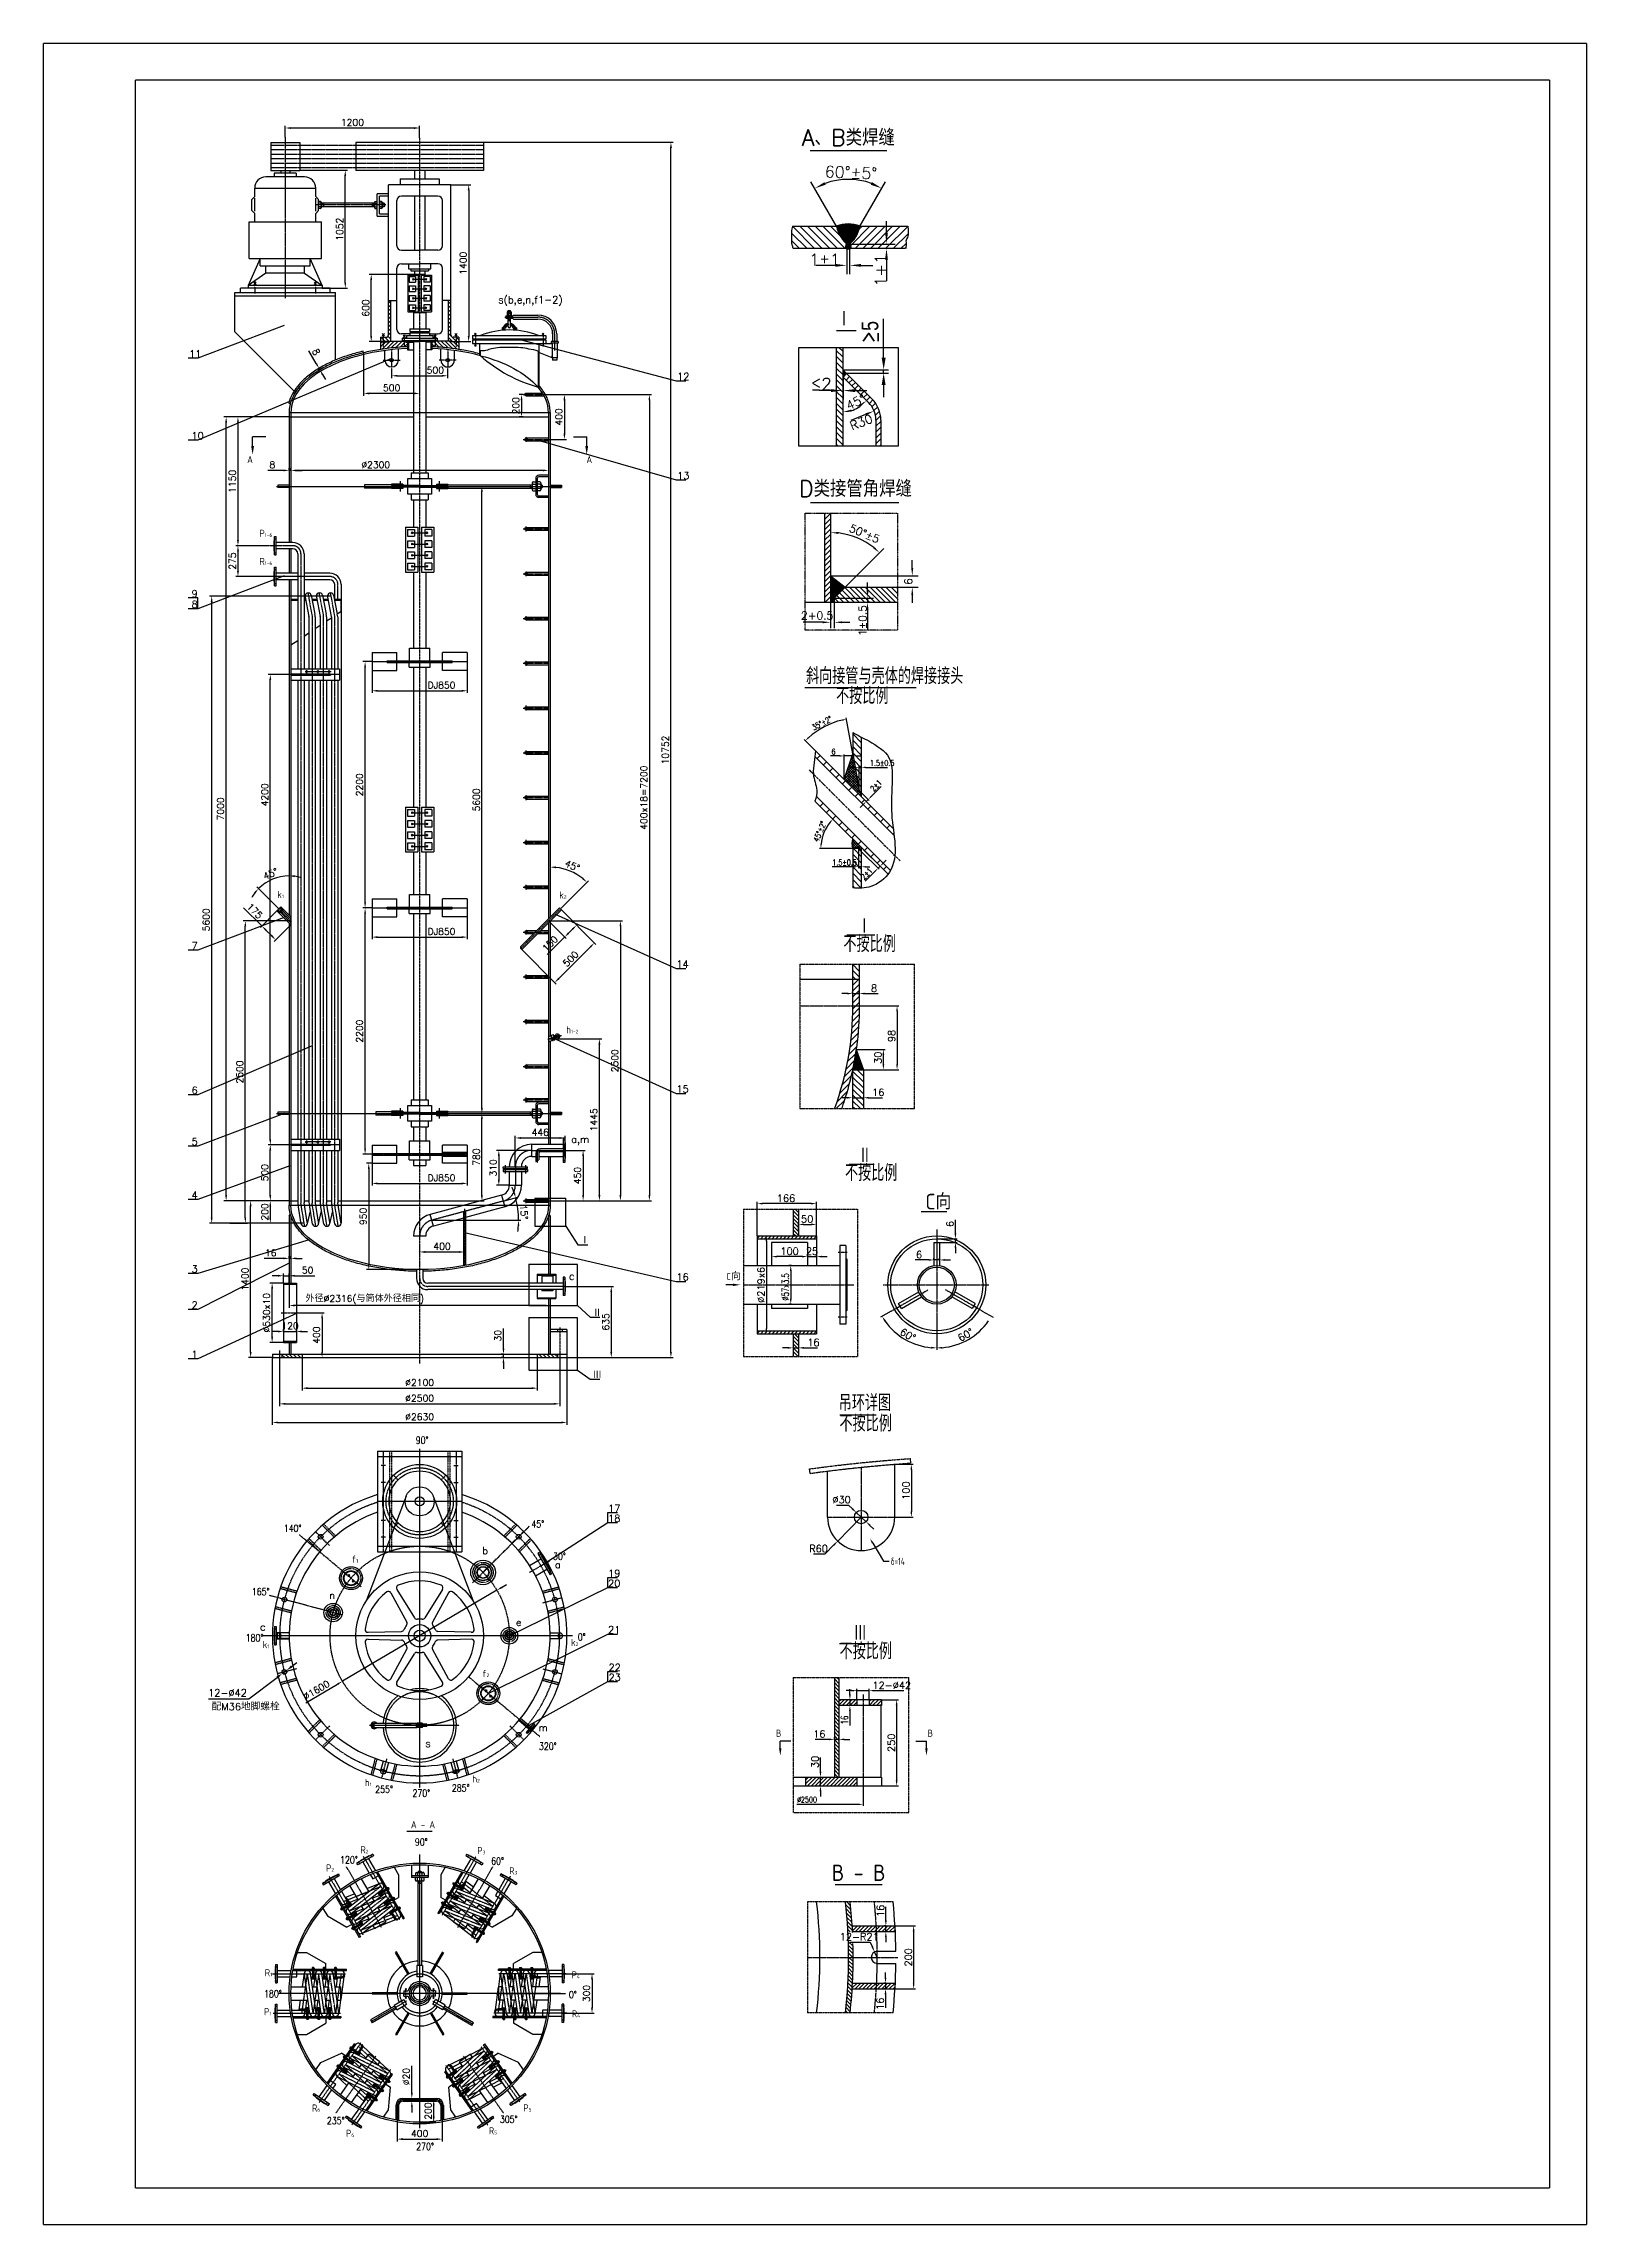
# Model space of a CAD drawing. Header units: millimetres. Extents: x 352 to 14123, y 79 to 19556.
import ezdxf

# ---------------------------------------------------------------- set-up
doc = ezdxf.new("R2010")
doc.units = ezdxf.units.MM
for name, pattern in [('ACAD_ISO04W100', [30.5, 24, -3, 0.5, -3]), ('ACAD_ISO05W100', [33, 24, -3, 0, -3, 0, -3]), ('CENTER', [2, 1.25, -0.25, 0.25, -0.25]), ('CENTERX2', [4, 2.5, -0.5, 0.5, -0.5]), ('HIDDEN', [0.375, 0.25, -0.125])]:
    doc.linetypes.add(name, pattern=pattern)
doc.layers.add('1轮廓实线层', color=7, linetype='Continuous', lineweight=30)
for name, color, linetype in [('2细线层', 4, 'Continuous'), ('3中心线层', 1, 'CENTER'), ('6文字层', 3, 'Continuous'), ('B', 7, 'Continuous'), ('LAYER1', 1, 'ACAD_ISO04W100'), ('LAYER2', 2, 'Continuous'), ('LAYER3', 3, 'Continuous'), ('LAYER4', 3, 'Continuous'), ('实线', 3, 'Continuous'), ('粗实线', 2, 'Continuous')]:
    doc.layers.add(name, color=color, linetype=linetype)
doc.styles.add('HZ', font='txt', dxfattribs={"bigfont": 'hztxt'})
doc.styles.get("Standard").update_dxf_attribs({"font": 'txt.shx', "bigfont": 'gbcbig.shx'})
doc.styles.add('TH_GBDIM', font='romans.shx', dxfattribs={"width": 0.8, "bigfont": 'gbcbig.shx'})
doc.dimstyles.new('1', dxfattribs={"dimtxt": 60, "dimasz": 50, "dimexe": 20, "dimexo": 0, "dimgap": 20, "dimtad": 1, "dimdec": 0, "dimdsep": 46, "dimlunit": 6, "dimtxsty": 'HZ', "dimcen": 2.5, "dimclrt": 2, "dimadec": 0, "dimazin": 0, "dimtfac": 1, "dimtdec": 0, "dimtmove": 0, "dimatfit": 3, "dimfxl": 1, "dimtolj": 1, "dimtzin": 0, "dimarcsym": 0})
doc.dimstyles.get("Standard").update_dxf_attribs({"dimtxt": 2.5, "dimasz": 2.5, "dimexe": 1.25, "dimexo": 0.625, "dimtad": 1, "dimdec": 4, "dimdsep": 46, "dimlunit": 6, "dimtxsty": 'Standard', "dimcen": 2.5, "dimadec": 0, "dimazin": 0, "dimtfac": 1, "dimtdec": 4, "dimtmove": 0, "dimatfit": 3, "dimfxl": 1, "dimtolj": 1, "dimtzin": 0, "dimarcsym": 0})

msp = doc.modelspace()

# ---------------------------------------------------------------- texts
at = {"width": 0.8}
for s, p in [('90%%d', (3672.73599, 7050.35394)), ('140%%d', (2494.68615, 6262.73367)), ('45%%d', (4705.59781, 6301.36417)), ('30%%d', (4898.59308, 6014.02478)), ('165%%d', (2210.14783, 5697.71105)), ('180%%d', (2155.10386, 5285.08525)), ('0%%d', (5119.63089, 5292.56033)), ('320%%d', (4773.14453, 4317.31653)), ('255%%d', (3311.52503, 3932.02408)), ('270%%d', (3643.7972, 3897.7918)), ('285%%d', (3995.37838, 3944.93464)), ('90%%d', (3665.22541, 3461.47636)), ('120%%d', (2997.79275, 3302.27701)), ('60%%d', (4346.24497, 3291.43404)), ('180%%d', (2319.11656, 2106.45837)), ('0%%d', (5040.47408, 2097.85121)), ('235%%d', (2879.92361, 973.00926)), ('305%%d', (4423.98941, 984.67295)), ('270%%d', (3677.15702, 742.16033))]:
    msp.add_text(s, height=64, dxfattribs=at).set_placement(p)
at = {"color": 3, "insert": (7728.79539, 16977.82856), "char_height": 149.1376463, "attachment_point": 5, "rotation": 90, "style": 'TH_GBDIM'}
msp.add_mtext('\\A1;≥{\\fSystem|b0|i0|c0|p33;5}', dxfattribs=at)
at = {"char_height": 64, "attachment_point": 1}
for s, insert, width in [('{\\Fisocp.shx|c0;A}', (2167.88875, 15873.04813), 570.3164912), ('{\\Fisocp.shx|c0;B}', (6888.00104, 4497.12469), 456.2531929), ('{\\Fisocp.shx|c0;B}', (8241.40643, 4497.12469), 456.2531929), ('{\\Fisocp.shx|c0;A - A}', (3630.12519, 3680.92837), 456.2531929)]:
    msp.add_mtext(s, dxfattribs=dict(at, insert=insert, width=width))
at = {"extrusion": (0, 0, -1), "insert": (5248.52733, 15873.04813), "char_height": 64, "width": 570.3164912, "attachment_point": 1, "text_direction": (-1, 0, 0)}
msp.add_mtext('{\\Fisocp.shx|c0;A}', dxfattribs=at)
at = {"layer": '6文字层', "color": 2, "style": 'HZ', "width": 0.8}
for s, height, p in [('斜向接管与壳体的焊接接头', 146.1686858, (7157.68736, 13835.05181)), ('不按比例', 146.168686, (7425.35964, 13657.29033)), ('Ⅰ', 146.16869, (7620.15504, 11601.70027)), ('不按比例', 146.168686, (7490.99987, 11441.52741)), ('不按比例', 146.168686, (7504.95809, 9397.02594)), ('Ⅱ', 146.16869, (7624.35071, 9552.67063)), ('吊环详图', 146.168686, (7449.23835, 7343.2129)), ('不按比例', 146.168686, (7455.59324, 7158.95435)), ('不按比例', 146.168686, (7457.05659, 5125.53524)), ('Ⅲ', 146.16869, (7582.9019, 5288.16433))]:
    msp.add_text(s, height=height, dxfattribs=at).set_placement(p)
at = {"layer": '6文字层', "color": 2, "attachment_point": 5, "style": 'HZ'}
for s, insert, char_height in [('A、B类焊缝', (7535.30934, 18716.31729), 146.168686), ('Ⅰ', (7496.26884, 17097.54281), 146.16869), ('D类接管角焊缝', (7597.95462, 15579.79717), 146.168686), ('{\\Fisocp.shx|c0;B - B}', (7626.92922, 3219.38325), 146.1686858)]:
    msp.add_mtext(s, dxfattribs=dict(at, insert=insert, char_height=char_height))
at = {"layer": '6文字层', "color": 3, "attachment_point": 5, "style": 'HZ'}
for s, insert, char_height, rotation in [('60°±5°', (7558.75506, 18404.04811), 102.902755, 357.8), ('1+1', (7823.61348, 17530.88188), 102.902755, 90), ('\\A1;45°', (7601.19353, 16353.8594), 78.852238, 25.432285148), ('R30', (7649.96142, 16174.24524), 78.852238, 21.4), ('50°±5', (7679.15359, 15179.15269), 69.9953, 337), ('6', (8070.16823, 14751.52347), 69.9953, 90), ('1±0.5', (7663.1228, 14402.75247), 69.9953, 90)]:
    msp.add_mtext(s, dxfattribs=dict(at, insert=insert, char_height=char_height, rotation=rotation))
for s, insert, char_height in [('1±1', (7322.456, 17626.76911), 102.902755), ('≤2', (7290.38782, 16516.27747), 105.304805), ('2+0.5', (7256.06531, 14447.84024), 69.9953)]:
    msp.add_mtext(s, dxfattribs=dict(at, insert=insert, char_height=char_height))
at = {"layer": '6文字层', "color": 3, "insert": (8222.08513, 9283.63517), "char_height": 140.2149436, "width": 456.2531929, "attachment_point": 1, "style": 'HZ'}
msp.add_mtext('{\\Fisocp.shx|c0;C}向', dxfattribs=at)
at = {"layer": 'LAYER2', "linetype": 'ByBlock', "style": 'HZ'}
for s, p in [('s(b,e,n,f1-2)', (4410.60043, 17235.89379)), ('11', (1649.61342, 16752.38123)), ('12', (6006.84472, 16550.12223)), ('10', (1671.2739, 16021.18588)), ('13', (6006.84472, 15665.22405)), ('9', (1671.2739, 14611.37219)), ('8', (1671.2739, 14515.82536)), ('7', (1671.2739, 11465.19023)), ('14', (5999.83833, 11301.89085)), ('6', (1671.2739, 10174.61664)), ('15', (5999.83833, 10186.87184)), ('5', (1671.2739, 9715.99253)), ('a,m', (5060.15951, 9738.23936)), ('4', (1671.2739, 9238.86678)), ('Ⅰ', (5140.42191, 8834.01975)), ('3', (1671.2739, 8579.05845)), ('16', (5999.83833, 8508.21755)), ('c', (5041.31815, 8515.36604)), ('2', (1671.2739, 8257.20168)), ('Ⅱ', (5249.42701, 8186.34912)), ('1', (1671.2739, 7815.84464)), ('Ⅲ', (5249.42701, 7632.16366)), ('17', (5390.09696, 6442.44439)), ('18', (5390.09696, 6353.26249)), ('b', (4266.56559, 6064.9036)), ('a', (4915.22106, 5939.59658)), ('19', (5390.09696, 5861.76247)), ('n', (2900.61555, 5665.21397)), ('20', (5390.09696, 5772.58057)), ('e', (4566.42102, 5424.27729)), ('c', (2283.54658, 5381.64614)), ('21', (5390.09696, 5357.59108)), ('22', (5394.15746, 5022.18439)), ('23', (5394.15746, 4933.00249)), ('配M36地脚螺栓', (1850.96824, 4670.70252)), ('m', (4769.13813, 4483.85757)), ('s', (3759.25013, 4342.30708))]:
    msp.add_text(s, height=64, dxfattribs=at).set_placement(p)
at = {"layer": 'LAYER2', "linetype": 'ByBlock', "char_height": 64, "attachment_point": 1, "style": 'HZ'}
for s, insert, width in [('{\\Fisocp.shx|c0;P\\H0.5x;1-6}', (2277.70158, 15213.96465), 570.3164912), ('{\\Fisocp.shx|c0;R\\H0.5x;1-6}', (2277.70158, 14963.18297), 570.3164912), ('{\\Fisocp.shx|c0;k\\H0.5x;1}', (2436.68458, 11987.3311), 570.3164912), ('{\\Fisocp.shx|c0;k\\H0.5x;2}', (4953.47611, 11983.69219), 570.3164912), ('{\\Fisocp.shx|c0;h\\H0.5x;1-2}', (5016.36761, 10780.13963), 570.3164912), ('{\\Fisocp.shx|c0;C}向', (6445.26037, 8576.58327), 456.2531929), ('{\\Fisocp.shx|c0;f\\H0.5x;1}', (3104.12913, 6052.52649), 456.2531929), ('{\\Fisocp.shx|c0;k\\H0.5x;1}', (2306.6605, 5288.65651), 456.2531929), ('{\\Fisocp.shx|c0;k\\H0.5x;2}', (5059.58544, 5308.19775), 456.2531929), ('{\\Fisocp.shx|c0;f\\H0.5x;2}', (4267.99181, 5030.3045), 456.2531929), ('{\\Fisocp.shx|c0;h\\H0.5x;1}', (3219.95649, 4056.44666), 456.2531929), ('{\\Fisocp.shx|c0;h\\H0.5x;2}', (4178.53102, 4089.37746), 456.2531929), ('{\\Fisocp.shx|c0;R\\H0.5x;2}', (3179.18606, 3456.53771), 570.3164912), ('{\\Fisocp.shx|c0;P\\H0.5x;3}', (4222.59265, 3448.86513), 570.3164912), ('{\\Fisocp.shx|c0;P\\H0.5x;2}', (2872.7729, 3293.57743), 570.3164912), ('{\\Fisocp.shx|c0;R\\H0.5x;3}', (4507.053, 3268.12461), 570.3164912), ('{\\Fisocp.shx|c0;R\\H0.5x;1\\Fisocp.shx,intecad.shx|c134;}', (2325.47045, 2358.30392), 570.3164912), ('{\\Fisocp.shx|c0;P\\H0.5x;4}', (5064.82352, 2339.51818), 570.3164912), ('{\\Fisocp.shx|c0;P\\H0.5x;1\\Fisocp.shx,intecad.shx|c134;}', (2319.23135, 2010.67006), 570.3164912), ('{\\Fisocp.shx|c0;R\\H0.5x;4}', (5066.54339, 1991.02674), 570.3164912), ('{\\Fisocp.shx|c0;R\\H0.5x;6}', (2747.22864, 1149.87468), 570.3164912), ('{\\Fisocp.shx|c0;P\\H0.5x;5}', (4633.52748, 1150.50129), 570.3164912), ('{\\Fisocp.shx|c0;P\\H0.5x;6}', (3050.95683, 924.09937), 570.3164912), ('{\\Fisocp.shx|c0;R\\H0.5x;5}', (4325.6131, 947.04049), 570.3164912)]:
    msp.add_mtext(s, dxfattribs=dict(at, insert=insert, width=width))
at = {"layer": 'LAYER3', "linetype": 'ByBlock', "width": 0.7}
for s, height, rotation, p in [('35°±2°', 51.2, 27.5, (7226.48668, 13420.07911)), ('2±1', 51.2, 45, (7761.2426, 12871.95609)), ('45°±2°', 51.2, 67.5, (7267.23715, 12421.34462)), ('2±1', 51.2, 45, (7676.13798, 12084.52471)), ('%%c57x3.5', 64, 90, (7004.15491, 8328.80411)), ('16', 64, 90, (7533.05472, 4544.72354))]:
    msp.add_text(s, height=height, rotation=rotation, dxfattribs=at).set_placement(p)
for s, height, p in [('6', 51.2, (7384.30937, 13206.72496)), ('1.5±0.5', 51.2, (7727.61983, 13104.68375)), ('1.5±0.5', 51.2, (7392.31129, 12216.67148)), ('δ=14', 64, (7913.86653, 5968.80402)), ('∅', 51.2, (7078.90842, 3846.73986)), ('2500', 51.2, (7111.16442, 3846.73986))]:
    msp.add_text(s, height=height, dxfattribs=at).set_placement(p)
at = {"layer": 'LAYER3', "linetype": 'ByBlock', "ltscale": 2, "char_height": 64, "attachment_point": 5}
for s, insert in [('8', (7765.09687, 11119.39883)), ('\\A1;16', (7802.19042, 10189.01478)), ('\\A1;166', (6978.62192, 9243.59532)), ('\\A1;50', (7166.98177, 9057.73604)), ('\\A1;100', (7009.97134, 8770.2914)), ('\\A1;25', (7209.97134, 8770.2977)), ('6', (8166.5757, 8740.3078)), ('\\A1;16', (7223.24252, 7955.17982)), ('\\A1;%%c30', (7474.79666, 6550.89781)), ('R60', (7268.69469, 6114.58486)), ('\\A1;12-%%c42', (7922.51034, 4893.79427)), ('\\A1;16', (7276.53384, 4458.48043)), ('\\A1;12-R21', (7631.84556, 2647.08354))]:
    msp.add_mtext(s, dxfattribs=dict(at, insert=insert))
for s, insert, rotation in [('98', (7921.65233, 10693.03403), 90), ('\\A1;30', (7799.58823, 10498.03403), 90), ('6', (8442.75593, 9013.61496), 90), ('%%c219x6', (6755.26257, 8470.23732), 90), ('\\A1;60°', (8066.56705, 8023.73838), 330), ('\\A1;60°', (8582.13962, 8023.73838), 30), ('100', (8049.22041, 6632.30162), 90), ('250', (7918.1481, 4379.95882), 90), ('\\A1;30', (7237.98999, 4209.41646), 90), ('\\A1;16', (7821.5748, 2878.72856), 90), ('200', (8069.7375, 2463.85738), 90), ('\\A1;16', (7818.69169, 2048.9862), 90)]:
    msp.add_mtext(s, dxfattribs=dict(at, insert=insert, rotation=rotation))

# ---------------------------------------------------------------- blocks, each defined once
blk = doc.blocks.new('*D4')
at = {"layer": 'DEFPOINTS', "color": 0, "linetype": 'ByBlock', "transparency": 16777216}
for p in [(1981, 16221), (2179, 16221), (2179, 9221)]:
    blk.add_point(p, dxfattribs=at)
at = {"layer": 'LAYER3', "color": 0, "linetype": 'ByBlock', "lineweight": -2, "transparency": 16777216}
for p, q in [((2179, 16221), (1961, 16221)), ((1981, 9271), (1981, 16171)), ((2179, 9221), (1961, 9221))]:
    blk.add_line(p, q, dxfattribs=at)
at = {"layer": 'LAYER3', "color": 0, "linetype": 'ByBlock', "transparency": 16777216}
for points in [[(1972, 16171), (1989, 16171), (1981, 16221)], [(1972, 9271), (1989, 9271), (1981, 9221)]]:
    blk.add_solid(points, dxfattribs=at)
at = {"layer": 'LAYER3', "color": 2, "linetype": 'ByBlock', "transparency": 16777216, "insert": (1931, 12721), "char_height": 60, "attachment_point": 5, "rotation": 90, "style": 'HZ'}
blk.add_mtext('\\A1;7000', dxfattribs=at)
blk = doc.blocks.new('*D5')
at = {"layer": 'DEFPOINTS', "color": 0, "linetype": 'ByBlock', "transparency": 16777216}
for p in [(4206, 15601), (4264, 15601), (4206, 10001)]:
    blk.add_point(p, dxfattribs=at)
at = {"layer": 'LAYER3', "color": 0, "linetype": 'ByBlock', "lineweight": -2, "transparency": 16777216}
for p, q in [((4206, 15601), (4284, 15601)), ((4264, 10051), (4264, 15551)), ((4206, 10001), (4284, 10001))]:
    blk.add_line(p, q, dxfattribs=at)
at = {"layer": 'LAYER3', "color": 0, "linetype": 'ByBlock', "transparency": 16777216}
for points in [[(4255, 15551), (4272, 15551), (4264, 15601)], [(4255, 10051), (4272, 10051), (4264, 10001)]]:
    blk.add_solid(points, dxfattribs=at)
at = {"layer": 'LAYER3', "color": 2, "linetype": 'ByBlock', "transparency": 16777216, "insert": (4214, 12801), "char_height": 60, "attachment_point": 5, "rotation": 90, "style": 'HZ'}
blk.add_mtext('\\A1;5600', dxfattribs=at)
blk = doc.blocks.new('*D6')
at = {"layer": 'DEFPOINTS', "color": 0, "linetype": 'ByBlock', "transparency": 16777216}
for p in [(4873, 16061), (5106, 12139), (4873, 11754), (4990, 11853), (4610, 11473)]:
    blk.add_point(p, dxfattribs=at)
at = {"layer": 'LAYER3', "color": 0, "linetype": 'ByBlock', "lineweight": -2, "transparency": 16777216}
blk.add_line((4990, 11853), (5216, 12079), dxfattribs=at)
blk.add_arc((4873, 11736), 465, 51.1681, 83.8319, dxfattribs=at)
at = {"layer": 'LAYER3', "color": 0, "linetype": 'ByBlock', "transparency": 16777216}
for points in [[(4923, 12190), (4924, 12207), (4873, 12201)], [(5170, 12104), (5159, 12092), (5202, 12065)]]:
    blk.add_solid(points, dxfattribs=at)
at = {"layer": 'LAYER3', "color": 2, "linetype": 'ByBlock', "transparency": 16777216, "insert": (5071, 12213), "char_height": 60, "attachment_point": 5, "rotation": 337.5, "style": 'HZ'}
blk.add_mtext('\\A1;45°', dxfattribs=at)
blk = doc.blocks.new('*D7')
at = {"layer": 'DEFPOINTS', "color": 0, "linetype": 'ByBlock', "transparency": 16777216}
for p in [(4278, 18674), (5951, 18674), (5023, 7821)]:
    blk.add_point(p, dxfattribs=at)
at = {"layer": 'LAYER3', "color": 0, "linetype": 'ByBlock', "lineweight": -2, "transparency": 16777216}
for p, q in [((4278, 18674), (5971, 18674)), ((5951, 7871), (5951, 18624)), ((5023, 7821), (5971, 7821))]:
    blk.add_line(p, q, dxfattribs=at)
at = {"layer": 'LAYER3', "color": 0, "linetype": 'ByBlock', "transparency": 16777216}
for points in [[(5943, 18624), (5960, 18624), (5951, 18674)], [(5943, 7871), (5960, 7871), (5951, 7821)]]:
    blk.add_solid(points, dxfattribs=at)
at = {"layer": 'LAYER3', "color": 2, "linetype": 'ByBlock', "transparency": 16777216, "insert": (5901, 13247), "char_height": 60, "attachment_point": 5, "rotation": 90, "style": 'HZ'}
blk.add_mtext('\\A1;10752', dxfattribs=at)
blk = doc.blocks.new('*D8')
at = {"layer": 'DEFPOINTS', "color": 0, "linetype": 'ByBlock', "transparency": 16777216}
for p in [(5020, 16421), (4873, 9221), (5759, 9221)]:
    blk.add_point(p, dxfattribs=at)
at = {"layer": 'LAYER3', "color": 0, "linetype": 'ByBlock', "lineweight": -2, "transparency": 16777216}
for p, q in [((5020, 16421), (5779, 16421)), ((5759, 16371), (5759, 9271)), ((4873, 9221), (5779, 9221))]:
    blk.add_line(p, q, dxfattribs=at)
at = {"layer": 'LAYER3', "color": 0, "linetype": 'ByBlock', "transparency": 16777216}
for points in [[(5751, 16371), (5767, 16371), (5759, 16421)], [(5751, 9271), (5767, 9271), (5759, 9221)]]:
    blk.add_solid(points, dxfattribs=at)
at = {"layer": 'LAYER3', "color": 2, "linetype": 'ByBlock', "transparency": 16777216, "insert": (5709, 12821), "char_height": 60, "attachment_point": 5, "rotation": 90, "style": 'HZ'}
blk.add_mtext('\\A1;400x18=7200', dxfattribs=at)
blk = doc.blocks.new('*D9')
at = {"layer": 'DEFPOINTS', "color": 0, "linetype": 'ByBlock', "transparency": 16777216}
for p in [(2543, 16221), (2086, 15071), (2358, 15071)]:
    blk.add_point(p, dxfattribs=at)
at = {"layer": 'LAYER3', "color": 0, "linetype": 'ByBlock', "lineweight": -2, "transparency": 16777216}
for p, q in [((2543, 16221), (2066, 16221)), ((2086, 16171), (2086, 15121)), ((2358, 15071), (2066, 15071))]:
    blk.add_line(p, q, dxfattribs=at)
at = {"layer": 'LAYER3', "color": 0, "linetype": 'ByBlock', "transparency": 16777216}
for points in [[(2078, 16171), (2095, 16171), (2086, 16221)], [(2078, 15121), (2095, 15121), (2086, 15071)]]:
    blk.add_solid(points, dxfattribs=at)
at = {"layer": 'LAYER3', "color": 2, "linetype": 'ByBlock', "transparency": 16777216, "insert": (2036, 15646), "char_height": 60, "attachment_point": 5, "rotation": 90, "style": 'HZ'}
blk.add_mtext('\\A1;1150', dxfattribs=at)
blk = doc.blocks.new('*D10')
at = {"layer": 'DEFPOINTS', "color": 0, "linetype": 'ByBlock', "transparency": 16777216}
for p in [(4454, 9218), (4580, 9182), (3816, 9047), (3816, 9047), (4354, 9047)]:
    blk.add_point(p, dxfattribs=at)
at = {"layer": 'LAYER3', "color": 0, "linetype": 'ByBlock', "lineweight": -2, "transparency": 16777216}
for p, q in [((4454, 9218), (4584, 9253)), ((4354, 9047), (4611, 9047))]:
    blk.add_line(p, q, dxfattribs=at)
for start, end in [(18.6969, 22.3938), (0, 15), (352.6062, 356.3031)]:
    blk.add_arc((3816, 9047), 775, start, end, dxfattribs=at)
at = {"layer": 'LAYER3', "color": 0, "linetype": 'ByBlock', "transparency": 16777216}
for points in [[(4559, 9298), (4543, 9293), (4565, 9248)], [(4582, 8998), (4598, 8997), (4591, 9047)]]:
    blk.add_solid(points, dxfattribs=at)
at = {"layer": 'LAYER3', "color": 2, "linetype": 'ByBlock', "transparency": 16777216, "insert": (4640, 9119), "char_height": 60, "attachment_point": 5, "rotation": 275, "style": 'HZ'}
blk.add_mtext('\\A1;15°', dxfattribs=at)
blk = doc.blocks.new('*D11')
at = {"layer": 'DEFPOINTS', "color": 0, "linetype": 'ByBlock', "transparency": 16777216}
for p in [(4397, 5742), (3019, 4930)]:
    blk.add_point(p, dxfattribs=at)
at = {"layer": 'LAYER3', "color": 0, "linetype": 'ByBlock', "lineweight": -2, "transparency": 16777216}
for p, q in [((4397, 5742), (3019, 4930)), ((4440, 5768), (4483, 5793)), ((2692, 4737), (2976, 4904))]:
    blk.add_line(p, q, dxfattribs=at)
at = {"layer": 'LAYER3', "color": 0, "linetype": 'ByBlock', "transparency": 16777216}
for points in [[(4436, 5775), (4445, 5761), (4397, 5742)], [(2972, 4911), (2980, 4897), (3019, 4930)]]:
    blk.add_solid(points, dxfattribs=at)
at = {"layer": 'LAYER3', "color": 2, "linetype": 'ByBlock', "transparency": 16777216, "insert": (2787, 4851), "char_height": 60, "attachment_point": 5, "rotation": 30.529, "style": 'HZ'}
blk.add_mtext('\\A1;%%c1600', dxfattribs=at)
blk = doc.blocks.new('*D12')
at = {"layer": 'DEFPOINTS', "color": 0, "linetype": 'ByBlock', "transparency": 16777216}
for p in [(2658, 7821), (4758, 7821), (4758, 7547)]:
    blk.add_point(p, dxfattribs=at)
at = {"layer": 'LAYER3', "color": 0, "linetype": 'ByBlock', "lineweight": -2, "transparency": 16777216}
for p, q in [((2658, 7821), (2658, 7527)), ((4758, 7821), (4758, 7527)), ((2708, 7547), (4708, 7547))]:
    blk.add_line(p, q, dxfattribs=at)
at = {"layer": 'LAYER3', "color": 0, "linetype": 'ByBlock', "transparency": 16777216}
for points in [[(2708, 7556), (2708, 7539), (2658, 7547)], [(4708, 7556), (4708, 7539), (4758, 7547)]]:
    blk.add_solid(points, dxfattribs=at)
at = {"layer": 'LAYER3', "color": 2, "linetype": 'ByBlock', "transparency": 16777216, "insert": (3708, 7597), "char_height": 60, "attachment_point": 5, "style": 'HZ'}
blk.add_mtext('\\A1;%%c2100', dxfattribs=at)
blk = doc.blocks.new('*D13')
at = {"layer": 'DEFPOINTS', "color": 0, "linetype": 'ByBlock', "transparency": 16777216}
for p in [(2458, 7787), (4958, 7787), (4958, 7407)]:
    blk.add_point(p, dxfattribs=at)
at = {"layer": 'LAYER3', "color": 0, "linetype": 'ByBlock', "lineweight": -2, "transparency": 16777216}
for p, q in [((2458, 7787), (2458, 7387)), ((4958, 7787), (4958, 7387)), ((2508, 7407), (4908, 7407))]:
    blk.add_line(p, q, dxfattribs=at)
at = {"layer": 'LAYER3', "color": 0, "linetype": 'ByBlock', "transparency": 16777216}
for points in [[(2508, 7416), (2508, 7399), (2458, 7407)], [(4908, 7416), (4908, 7399), (4958, 7407)]]:
    blk.add_solid(points, dxfattribs=at)
at = {"layer": 'LAYER3', "color": 2, "linetype": 'ByBlock', "transparency": 16777216, "insert": (3708, 7457), "char_height": 60, "attachment_point": 5, "style": 'HZ'}
blk.add_mtext('\\A1;%%c2500', dxfattribs=at)
blk = doc.blocks.new('*D14')
at = {"layer": 'DEFPOINTS', "color": 0, "linetype": 'ByBlock', "transparency": 16777216}
for p in [(2393, 7821), (5023, 7821), (5023, 7241)]:
    blk.add_point(p, dxfattribs=at)
at = {"layer": 'LAYER3', "color": 0, "linetype": 'ByBlock', "lineweight": -2, "transparency": 16777216}
for p, q in [((2393, 7821), (2393, 7221)), ((5023, 7821), (5023, 7221)), ((2443, 7241), (4973, 7241))]:
    blk.add_line(p, q, dxfattribs=at)
at = {"layer": 'LAYER3', "color": 0, "linetype": 'ByBlock', "transparency": 16777216}
for points in [[(2443, 7249), (2443, 7233), (2393, 7241)], [(4973, 7249), (4973, 7233), (5023, 7241)]]:
    blk.add_solid(points, dxfattribs=at)
at = {"layer": 'LAYER3', "color": 2, "linetype": 'ByBlock', "transparency": 16777216, "insert": (3708, 7291), "char_height": 60, "attachment_point": 5, "style": 'HZ'}
blk.add_mtext('\\A1;%%c2630', dxfattribs=at)
blk = doc.blocks.new('*D15')
at = {"layer": 'DEFPOINTS', "color": 0, "linetype": 'ByBlock', "transparency": 16777216}
for p in [(2543, 8486), (2543, 8286), (4873, 8320)]:
    blk.add_point(p, dxfattribs=at)
at = {"layer": 'LAYER3', "color": 0, "linetype": 'ByBlock', "lineweight": -2, "transparency": 16777216}
for p, q in [((2543, 8486), (2543, 8266)), ((4823, 8286), (2593, 8286)), ((4873, 8320), (4873, 8266))]:
    blk.add_line(p, q, dxfattribs=at)
at = {"layer": 'LAYER3', "color": 0, "linetype": 'ByBlock', "transparency": 16777216}
for points in [[(2593, 8294), (2593, 8277), (2543, 8286)], [(4823, 8294), (4823, 8277), (4873, 8286)]]:
    blk.add_solid(points, dxfattribs=at)
at = {"layer": 'LAYER3', "color": 2, "linetype": 'ByBlock', "transparency": 16777216, "insert": (3218, 8338), "char_height": 60, "attachment_point": 5, "style": 'HZ'}
blk.add_mtext('\\A1;外径%%c2316(与筒体外径相同)', dxfattribs=at)
blk = doc.blocks.new('*D23')
at = {"layer": 'DEFPOINTS', "color": 0, "linetype": 'ByBlock', "transparency": 16777216}
for p in [(3638, 1204), (3638, 1204), (3638, 1179)]:
    blk.add_point(p, dxfattribs=at)
at = {"layer": 'LAYER3', "color": 0, "linetype": 'ByBlock', "lineweight": -2, "transparency": 16777216}
for p, q in [((3638, 1254), (3638, 1494)), ((3638, 1204), (3658, 1204)), ((3638, 1179), (3638, 1204)), ((3638, 1179), (3658, 1179)), ((3638, 1129), (3638, 1079))]:
    blk.add_line(p, q, dxfattribs=at)
at = {"layer": 'LAYER3', "color": 0, "linetype": 'ByBlock', "transparency": 16777216}
for points in [[(3630, 1254), (3647, 1254), (3638, 1204)], [(3630, 1129), (3647, 1129), (3638, 1179)]]:
    blk.add_solid(points, dxfattribs=at)
at = {"layer": 'LAYER3', "color": 2, "linetype": 'ByBlock', "transparency": 16777216, "insert": (3588, 1399), "char_height": 60, "attachment_point": 5, "rotation": 90, "style": 'HZ'}
blk.add_mtext('\\A1;%%c20', dxfattribs=at)
blk = doc.blocks.new('*D24')
at = {"layer": 'DEFPOINTS', "color": 0, "linetype": 'ByBlock', "transparency": 16777216}
for p in [(3508, 1009), (3908, 1009), (3908, 840)]:
    blk.add_point(p, dxfattribs=at)
at = {"layer": 'LAYER3', "color": 0, "linetype": 'ByBlock', "lineweight": -2, "transparency": 16777216}
for p, q in [((3508, 1009), (3508, 820)), ((3908, 1009), (3908, 820)), ((3558, 840), (3858, 840))]:
    blk.add_line(p, q, dxfattribs=at)
at = {"layer": 'LAYER3', "color": 0, "linetype": 'ByBlock', "transparency": 16777216}
for points in [[(3558, 849), (3558, 832), (3508, 840)], [(3858, 849), (3858, 832), (3908, 840)]]:
    blk.add_solid(points, dxfattribs=at)
at = {"layer": 'LAYER3', "color": 2, "linetype": 'ByBlock', "transparency": 16777216, "insert": (3708, 890), "char_height": 60, "attachment_point": 5, "style": 'HZ'}
blk.add_mtext('\\A1;400', dxfattribs=at)
blk = doc.blocks.new('*D25')
at = {"layer": 'DEFPOINTS', "color": 0, "linetype": 'ByBlock', "transparency": 16777216}
for p in [(3744, 1191), (3708, 991), (3833, 991)]:
    blk.add_point(p, dxfattribs=at)
at = {"layer": 'LAYER3', "color": 0, "linetype": 'ByBlock', "lineweight": -2, "transparency": 16777216}
for p, q in [((3744, 1191), (3853, 1191)), ((3708, 991), (3853, 991)), ((3833, 1141), (3833, 1041))]:
    blk.add_line(p, q, dxfattribs=at)
at = {"layer": 'LAYER3', "color": 0, "linetype": 'ByBlock', "transparency": 16777216}
for points in [[(3825, 1141), (3842, 1141), (3833, 1191)], [(3825, 1041), (3842, 1041), (3833, 991)]]:
    blk.add_solid(points, dxfattribs=at)
at = {"layer": 'LAYER3', "color": 2, "linetype": 'ByBlock', "transparency": 16777216, "insert": (3783, 1091), "char_height": 60, "attachment_point": 5, "rotation": 90, "style": 'HZ'}
blk.add_mtext('\\A1;200', dxfattribs=at)
blk = doc.blocks.new('*D26')
at = {"layer": 'DEFPOINTS', "color": 0, "linetype": 'ByBlock', "transparency": 16777216}
for p in [(2484, 5000), (2518, 5025)]:
    blk.add_point(p, dxfattribs=at)
at = {"layer": 'LAYER2', "color": 0, "linetype": 'ByBlock', "lineweight": -2, "transparency": 16777216}
for p, q in [((2565, 5061), (2613, 5097)), ((2184, 4774), (2436, 4964)), ((2518, 5025), (2484, 5000)), ((1823, 4774), (2184, 4774))]:
    blk.add_line(p, q, dxfattribs=at)
at = {"layer": 'LAYER2', "color": 0, "linetype": 'ByBlock', "transparency": 16777216}
for points in [[(2559, 5069), (2571, 5053), (2518, 5025)], [(2430, 4972), (2442, 4956), (2484, 5000)]]:
    blk.add_solid(points, dxfattribs=at)
at = {"layer": 'LAYER2', "color": 0, "linetype": 'ByBlock', "transparency": 16777216, "insert": (1993, 4826), "char_height": 64, "attachment_point": 5}
blk.add_mtext('\\A1;12-%%c42', dxfattribs=at)
blk = doc.blocks.new('*D27')
at = {"layer": 'DEFPOINTS', "color": 0, "linetype": 'ByBlock', "transparency": 16777216}
for p in [(2375, 13921), (2558, 13921), (2456, 9721)]:
    blk.add_point(p, dxfattribs=at)
at = {"layer": 'LAYER3', "color": 0, "linetype": 'ByBlock', "lineweight": -2, "transparency": 16777216}
for p, q in [((2558, 13921), (2355, 13921)), ((2375, 9771), (2375, 13871)), ((2456, 9721), (2355, 9721))]:
    blk.add_line(p, q, dxfattribs=at)
at = {"layer": 'LAYER3', "color": 0, "linetype": 'ByBlock', "transparency": 16777216}
for points in [[(2366, 13871), (2383, 13871), (2375, 13921)], [(2366, 9771), (2383, 9771), (2375, 9721)]]:
    blk.add_solid(points, dxfattribs=at)
at = {"layer": 'LAYER3', "color": 2, "linetype": 'ByBlock', "transparency": 16777216, "insert": (2325, 12846), "char_height": 60, "attachment_point": 5, "rotation": 90, "style": 'HZ'}
blk.add_mtext('\\A1;4200', dxfattribs=at)
blk = doc.blocks.new('*D28')
at = {"layer": 'DEFPOINTS', "color": 0, "linetype": 'ByBlock', "transparency": 16777216}
for p in [(1852, 14621), (2915, 14621), (2355, 9021)]:
    blk.add_point(p, dxfattribs=at)
at = {"layer": 'LAYER3', "color": 0, "linetype": 'ByBlock', "lineweight": -2, "transparency": 16777216}
for p, q in [((2915, 14621), (1832, 14621)), ((1852, 9071), (1852, 14571)), ((2355, 9021), (1832, 9021))]:
    blk.add_line(p, q, dxfattribs=at)
at = {"layer": 'LAYER3', "color": 0, "linetype": 'ByBlock', "transparency": 16777216}
for points in [[(1843, 14571), (1860, 14571), (1852, 14621)], [(1843, 9071), (1860, 9071), (1852, 9021)]]:
    blk.add_solid(points, dxfattribs=at)
at = {"layer": 'LAYER3', "color": 2, "linetype": 'ByBlock', "transparency": 16777216, "insert": (1802, 11730), "char_height": 60, "attachment_point": 5, "rotation": 90, "style": 'HZ'}
blk.add_mtext('\\A1;5600', dxfattribs=at)
blk = doc.blocks.new('*D29')
at = {"layer": 'DEFPOINTS', "color": 0, "linetype": 'ByBlock', "transparency": 16777216}
for p in [(3221, 11836), (3283, 11836), (3283, 9636)]:
    blk.add_point(p, dxfattribs=at)
at = {"layer": 'LAYER3', "color": 0, "linetype": 'ByBlock', "lineweight": -2, "transparency": 16777216}
for p, q in [((3283, 11836), (3201, 11836)), ((3221, 9686), (3221, 11786)), ((3283, 9636), (3201, 9636))]:
    blk.add_line(p, q, dxfattribs=at)
at = {"layer": 'LAYER3', "color": 0, "linetype": 'ByBlock', "transparency": 16777216}
for points in [[(3213, 11786), (3229, 11786), (3221, 11836)], [(3213, 9686), (3229, 9686), (3221, 9636)]]:
    blk.add_solid(points, dxfattribs=at)
at = {"layer": 'LAYER3', "color": 2, "linetype": 'ByBlock', "transparency": 16777216, "insert": (3171, 10736), "char_height": 60, "attachment_point": 5, "rotation": 90, "style": 'HZ'}
blk.add_mtext('\\A1;2200', dxfattribs=at)
blk = doc.blocks.new('*D30')
at = {"layer": 'DEFPOINTS', "color": 0, "linetype": 'ByBlock', "transparency": 16777216}
for p in [(2152, 11721), (2558, 11721), (2015, 9021)]:
    blk.add_point(p, dxfattribs=at)
at = {"layer": 'LAYER3', "color": 0, "linetype": 'ByBlock', "lineweight": -2, "transparency": 16777216}
for p, q in [((2558, 11721), (2132, 11721)), ((2152, 9071), (2152, 11671)), ((2015, 9021), (2172, 9021))]:
    blk.add_line(p, q, dxfattribs=at)
at = {"layer": 'LAYER3', "color": 0, "linetype": 'ByBlock', "transparency": 16777216}
for points in [[(2144, 11671), (2160, 11671), (2152, 11721)], [(2144, 9071), (2160, 9071), (2152, 9021)]]:
    blk.add_solid(points, dxfattribs=at)
at = {"layer": 'LAYER3', "color": 2, "linetype": 'ByBlock', "transparency": 16777216, "insert": (2102, 10371), "char_height": 60, "attachment_point": 5, "rotation": 90, "style": 'HZ'}
blk.add_mtext('\\A1;2500', dxfattribs=at)
blk = doc.blocks.new('*D31')
at = {"layer": 'DEFPOINTS', "color": 0, "linetype": 'ByBlock', "transparency": 16777216}
for p in [(2199, 9221), (2355, 9221), (2393, 7821)]:
    blk.add_point(p, dxfattribs=at)
at = {"layer": 'LAYER3', "color": 0, "linetype": 'ByBlock', "lineweight": -2, "transparency": 16777216}
for p, q in [((2355, 9221), (2179, 9221)), ((2199, 7871), (2199, 9171)), ((2393, 7821), (2179, 7821))]:
    blk.add_line(p, q, dxfattribs=at)
at = {"layer": 'LAYER3', "color": 0, "linetype": 'ByBlock', "transparency": 16777216}
for points in [[(2191, 9171), (2208, 9171), (2199, 9221)], [(2191, 7871), (2208, 7871), (2199, 7821)]]:
    blk.add_solid(points, dxfattribs=at)
at = {"layer": 'LAYER3', "color": 2, "linetype": 'ByBlock', "transparency": 16777216, "insert": (2149, 8521), "char_height": 60, "attachment_point": 5, "rotation": 90, "style": 'HZ'}
blk.add_mtext('\\A1;1400', dxfattribs=at)
blk = doc.blocks.new('*D32')
at = {"layer": 'DEFPOINTS', "color": 0, "linetype": 'ByBlock', "transparency": 16777216}
for p in [(2493, 8053), (2608, 8053), (2608, 8053)]:
    blk.add_point(p, dxfattribs=at)
at = {"layer": 'LAYER3', "color": 0, "linetype": 'ByBlock', "lineweight": -2, "transparency": 16777216}
for p, q in [((2443, 8053), (2393, 8053)), ((2493, 8053), (2493, 8073)), ((2493, 8053), (2608, 8053)), ((2608, 8053), (2608, 8073)), ((2658, 8053), (2708, 8053))]:
    blk.add_line(p, q, dxfattribs=at)
at = {"layer": 'LAYER3', "color": 0, "linetype": 'ByBlock', "transparency": 16777216}
for points in [[(2443, 8062), (2443, 8045), (2493, 8053)], [(2658, 8062), (2658, 8045), (2608, 8053)]]:
    blk.add_solid(points, dxfattribs=at)
at = {"layer": 'LAYER3', "color": 2, "linetype": 'ByBlock', "transparency": 16777216, "insert": (2551, 8103), "char_height": 60, "attachment_point": 5, "style": 'HZ'}
blk.add_mtext('\\A1;120', dxfattribs=at)
blk = doc.blocks.new('*D33')
at = {"layer": 'DEFPOINTS', "color": 0, "linetype": 'ByBlock', "transparency": 16777216}
for p in [(2391, 8486), (2493, 8486), (2493, 7956)]:
    blk.add_point(p, dxfattribs=at)
at = {"layer": 'LAYER3', "color": 0, "linetype": 'ByBlock', "lineweight": -2, "transparency": 16777216}
for p, q in [((2493, 8486), (2371, 8486)), ((2391, 8006), (2391, 8436)), ((2493, 7956), (2371, 7956))]:
    blk.add_line(p, q, dxfattribs=at)
at = {"layer": 'LAYER3', "color": 0, "linetype": 'ByBlock', "transparency": 16777216}
for points in [[(2383, 8436), (2400, 8436), (2391, 8486)], [(2383, 8006), (2400, 8006), (2391, 7956)]]:
    blk.add_solid(points, dxfattribs=at)
at = {"layer": 'LAYER3', "color": 2, "linetype": 'ByBlock', "transparency": 16777216, "insert": (2341, 8221), "char_height": 60, "attachment_point": 5, "rotation": 90, "style": 'HZ'}
blk.add_mtext('\\A1;%%c530x10', dxfattribs=at)
blk = doc.blocks.new('*D34')
at = {"layer": 'DEFPOINTS', "color": 0, "linetype": 'ByBlock', "transparency": 16777216}
for p in [(2625, 8221), (2716, 7821), (2837, 7821)]:
    blk.add_point(p, dxfattribs=at)
at = {"layer": 'LAYER3', "color": 0, "linetype": 'ByBlock', "lineweight": -2, "transparency": 16777216}
for p, q in [((2625, 8221), (2857, 8221)), ((2837, 8171), (2837, 7871)), ((2716, 7821), (2857, 7821))]:
    blk.add_line(p, q, dxfattribs=at)
at = {"layer": 'LAYER3', "color": 0, "linetype": 'ByBlock', "transparency": 16777216}
for points in [[(2829, 8171), (2845, 8171), (2837, 8221)], [(2829, 7871), (2845, 7871), (2837, 7821)]]:
    blk.add_solid(points, dxfattribs=at)
at = {"layer": 'LAYER3', "color": 2, "linetype": 'ByBlock', "transparency": 16777216, "insert": (2787, 8021), "char_height": 60, "attachment_point": 5, "rotation": 90, "style": 'HZ'}
blk.add_mtext('\\A1;400', dxfattribs=at)
blk = doc.blocks.new('*D35')
at = {"layer": 'DEFPOINTS', "color": 0, "linetype": 'ByBlock', "transparency": 16777216}
for p in [(2375, 9721), (2558, 9721), (2476, 9221)]:
    blk.add_point(p, dxfattribs=at)
at = {"layer": 'LAYER3', "color": 0, "linetype": 'ByBlock', "lineweight": -2, "transparency": 16777216}
for p, q in [((2558, 9721), (2355, 9721)), ((2375, 9271), (2375, 9671)), ((2476, 9221), (2355, 9221))]:
    blk.add_line(p, q, dxfattribs=at)
at = {"layer": 'LAYER3', "color": 0, "linetype": 'ByBlock', "transparency": 16777216}
for points in [[(2366, 9671), (2383, 9671), (2375, 9721)], [(2366, 9271), (2383, 9271), (2375, 9221)]]:
    blk.add_solid(points, dxfattribs=at)
at = {"layer": 'LAYER3', "color": 2, "linetype": 'ByBlock', "transparency": 16777216, "insert": (2325, 9471), "char_height": 60, "attachment_point": 5, "rotation": 90, "style": 'HZ'}
blk.add_mtext('\\A1;500', dxfattribs=at)
blk = doc.blocks.new('*D36')
at = {"layer": 'DEFPOINTS', "color": 0, "linetype": 'ByBlock', "transparency": 16777216}
for p in [(2543, 8706), (2558, 8706), (2558, 8706)]:
    blk.add_point(p, dxfattribs=at)
at = {"layer": 'LAYER3', "color": 0, "linetype": 'ByBlock', "lineweight": -2, "transparency": 16777216}
for p, q in [((2493, 8706), (2319, 8706)), ((2543, 8706), (2543, 8726)), ((2558, 8706), (2543, 8706)), ((2558, 8706), (2558, 8726)), ((2608, 8706), (2658, 8706))]:
    blk.add_line(p, q, dxfattribs=at)
at = {"layer": 'LAYER3', "color": 0, "linetype": 'ByBlock', "transparency": 16777216}
for points in [[(2493, 8715), (2493, 8698), (2543, 8706)], [(2608, 8715), (2608, 8698), (2558, 8706)]]:
    blk.add_solid(points, dxfattribs=at)
at = {"layer": 'LAYER3', "color": 2, "linetype": 'ByBlock', "transparency": 16777216, "insert": (2379, 8756), "char_height": 60, "attachment_point": 5, "style": 'HZ'}
blk.add_mtext('\\A1;16', dxfattribs=at)
blk = doc.blocks.new('*D37')
at = {"layer": 'DEFPOINTS', "color": 0, "linetype": 'ByBlock', "transparency": 16777216}
for p in [(2493, 8487), (2543, 8551), (2543, 8487)]:
    blk.add_point(p, dxfattribs=at)
at = {"layer": 'LAYER3', "color": 0, "linetype": 'ByBlock', "lineweight": -2, "transparency": 16777216}
for p, q in [((2493, 8487), (2493, 8571)), ((2543, 8487), (2543, 8571)), ((2443, 8551), (2393, 8551)), ((2493, 8551), (2543, 8551)), ((2593, 8551), (2773, 8551))]:
    blk.add_line(p, q, dxfattribs=at)
at = {"layer": 'LAYER3', "color": 0, "linetype": 'ByBlock', "transparency": 16777216}
for points in [[(2443, 8560), (2443, 8543), (2493, 8551)], [(2593, 8560), (2593, 8543), (2543, 8551)]]:
    blk.add_solid(points, dxfattribs=at)
at = {"layer": 'LAYER3', "color": 2, "linetype": 'ByBlock', "transparency": 16777216, "insert": (2708, 8601), "char_height": 60, "attachment_point": 5, "style": 'HZ'}
blk.add_mtext('\\A1;50', dxfattribs=at)
blk = doc.blocks.new('*D38')
at = {"layer": 'DEFPOINTS', "color": 0, "linetype": 'ByBlock', "transparency": 16777216}
for p in [(2543, 9221), (2375, 9021), (2678, 9021)]:
    blk.add_point(p, dxfattribs=at)
at = {"layer": 'LAYER3', "color": 0, "linetype": 'ByBlock', "lineweight": -2, "transparency": 16777216}
for p, q in [((2543, 9221), (2355, 9221)), ((2375, 9171), (2375, 9071)), ((2678, 9021), (2355, 9021))]:
    blk.add_line(p, q, dxfattribs=at)
at = {"layer": 'LAYER3', "color": 0, "linetype": 'ByBlock', "transparency": 16777216}
for points in [[(2366, 9171), (2383, 9171), (2375, 9221)], [(2366, 9071), (2383, 9071), (2375, 9021)]]:
    blk.add_solid(points, dxfattribs=at)
at = {"layer": 'LAYER3', "color": 2, "linetype": 'ByBlock', "transparency": 16777216, "insert": (2325, 9121), "char_height": 60, "attachment_point": 5, "rotation": 90, "style": 'HZ'}
blk.add_mtext('\\A1;200', dxfattribs=at)
blk = doc.blocks.new('*D39')
at = {"layer": 'DEFPOINTS', "color": 0, "linetype": 'ByBlock', "transparency": 16777216}
for p in [(4206, 10001), (4264, 10001), (4206, 9221)]:
    blk.add_point(p, dxfattribs=at)
at = {"layer": 'LAYER3', "color": 0, "linetype": 'ByBlock', "lineweight": -2, "transparency": 16777216}
for p, q in [((4206, 10001), (4284, 10001)), ((4264, 9271), (4264, 9951)), ((4206, 9221), (4284, 9221))]:
    blk.add_line(p, q, dxfattribs=at)
at = {"layer": 'LAYER3', "color": 0, "linetype": 'ByBlock', "transparency": 16777216}
for points in [[(4255, 9951), (4272, 9951), (4264, 10001)], [(4255, 9271), (4272, 9271), (4264, 9221)]]:
    blk.add_solid(points, dxfattribs=at)
at = {"layer": 'LAYER3', "color": 2, "linetype": 'ByBlock', "transparency": 16777216, "insert": (4214, 9611), "char_height": 60, "attachment_point": 5, "rotation": 90, "style": 'HZ'}
blk.add_mtext('\\A1;780', dxfattribs=at)
blk = doc.blocks.new('*D40')
at = {"layer": 'DEFPOINTS', "color": 0, "linetype": 'ByBlock', "transparency": 16777216}
for p in [(3283, 9556), (3254, 8606), (3708, 8606)]:
    blk.add_point(p, dxfattribs=at)
at = {"layer": 'LAYER3', "color": 0, "linetype": 'ByBlock', "lineweight": -2, "transparency": 16777216}
for p, q in [((3283, 9556), (3234, 9556)), ((3254, 9506), (3254, 8656)), ((3708, 8606), (3234, 8606))]:
    blk.add_line(p, q, dxfattribs=at)
at = {"layer": 'LAYER3', "color": 0, "linetype": 'ByBlock', "transparency": 16777216}
for points in [[(3246, 9506), (3262, 9506), (3254, 9556)], [(3246, 8656), (3262, 8656), (3254, 8606)]]:
    blk.add_solid(points, dxfattribs=at)
at = {"layer": 'LAYER3', "color": 2, "linetype": 'ByBlock', "transparency": 16777216, "insert": (3204, 9081), "char_height": 60, "attachment_point": 5, "rotation": 90, "style": 'HZ'}
blk.add_mtext('\\A1;950', dxfattribs=at)
blk = doc.blocks.new('*D41')
at = {"layer": 'DEFPOINTS', "color": 0, "linetype": 'ByBlock', "transparency": 16777216}
for p in [(3708, 8806), (4108, 8806), (4108, 8764)]:
    blk.add_point(p, dxfattribs=at)
at = {"layer": 'LAYER3', "color": 0, "linetype": 'ByBlock', "lineweight": -2, "transparency": 16777216}
for p, q in [((3708, 8806), (3708, 8744)), ((4108, 8806), (4108, 8744)), ((3758, 8764), (4058, 8764))]:
    blk.add_line(p, q, dxfattribs=at)
at = {"layer": 'LAYER3', "color": 0, "linetype": 'ByBlock', "transparency": 16777216}
for points in [[(3758, 8772), (3758, 8755), (3708, 8764)], [(4058, 8772), (4058, 8755), (4108, 8764)]]:
    blk.add_solid(points, dxfattribs=at)
at = {"layer": 'LAYER3', "color": 2, "linetype": 'ByBlock', "transparency": 16777216, "insert": (3908, 8814), "char_height": 60, "attachment_point": 5, "style": 'HZ'}
blk.add_mtext('\\A1;400', dxfattribs=at)
blk = doc.blocks.new('*D42')
at = {"layer": 'DEFPOINTS', "color": 0, "linetype": 'ByBlock', "transparency": 16777216}
for p in [(3283, 9556), (4133, 9556), (4133, 9376)]:
    blk.add_point(p, dxfattribs=at)
at = {"layer": 'LAYER3', "color": 0, "linetype": 'ByBlock', "lineweight": -2, "transparency": 16777216}
for p, q in [((3283, 9556), (3283, 9356)), ((4133, 9556), (4133, 9356)), ((3333, 9376), (4083, 9376))]:
    blk.add_line(p, q, dxfattribs=at)
at = {"layer": 'LAYER3', "color": 0, "linetype": 'ByBlock', "transparency": 16777216}
for points in [[(3333, 9384), (3333, 9367), (3283, 9376)], [(4083, 9384), (4083, 9367), (4133, 9376)]]:
    blk.add_solid(points, dxfattribs=at)
at = {"layer": 'LAYER3', "color": 2, "linetype": 'ByBlock', "transparency": 16777216, "insert": (3903, 9426), "char_height": 60, "attachment_point": 5, "style": 'HZ'}
blk.add_mtext('\\A1;DJ850', dxfattribs=at)
blk = doc.blocks.new('*D43')
at = {"layer": 'DEFPOINTS', "color": 0, "linetype": 'ByBlock', "transparency": 16777216}
for p in [(2543, 14768), (2443, 12109), (2428, 11851), (2543, 11772), (2565, 11715)]:
    blk.add_point(p, dxfattribs=at)
at = {"layer": 'LAYER3', "color": 0, "linetype": 'ByBlock', "lineweight": -2, "transparency": 16777216}
blk.add_line((2428, 11851), (2256, 12024), dxfattribs=at)
for start, end in [(90, 135), (75.1614, 82.5807), (142.4193, 149.8387)]:
    blk.add_arc((2543, 11736), 386, start, end, dxfattribs=at)
at = {"layer": 'LAYER3', "color": 0, "linetype": 'ByBlock', "transparency": 16777216}
for points in [[(2593, 12111), (2594, 12128), (2543, 12123)], [(2231, 11977), (2243, 11966), (2270, 12009)]]:
    blk.add_solid(points, dxfattribs=at)
at = {"layer": 'LAYER3', "color": 2, "linetype": 'ByBlock', "transparency": 16777216, "insert": (2376, 12141), "char_height": 60, "attachment_point": 5, "rotation": 22.5, "style": 'HZ'}
blk.add_mtext('\\A1;45°', dxfattribs=at)
blk = doc.blocks.new('*D44')
at = {"layer": 'DEFPOINTS', "color": 0, "linetype": 'ByBlock', "transparency": 16777216}
for p in [(3221, 14036), (3283, 14036), (3283, 11836)]:
    blk.add_point(p, dxfattribs=at)
at = {"layer": 'LAYER3', "color": 0, "linetype": 'ByBlock', "lineweight": -2, "transparency": 16777216}
for p, q in [((3283, 14036), (3201, 14036)), ((3221, 11886), (3221, 13986)), ((3283, 11836), (3201, 11836))]:
    blk.add_line(p, q, dxfattribs=at)
at = {"layer": 'LAYER3', "color": 0, "linetype": 'ByBlock', "transparency": 16777216}
for points in [[(3213, 13986), (3229, 13986), (3221, 14036)], [(3213, 11886), (3229, 11886), (3221, 11836)]]:
    blk.add_solid(points, dxfattribs=at)
at = {"layer": 'LAYER3', "color": 2, "linetype": 'ByBlock', "transparency": 16777216, "insert": (3171, 12936), "char_height": 60, "attachment_point": 5, "rotation": 90, "style": 'HZ'}
blk.add_mtext('\\A1;2200', dxfattribs=at)
blk = doc.blocks.new('*D45')
at = {"layer": 'DEFPOINTS', "color": 0, "linetype": 'ByBlock', "transparency": 16777216}
for p in [(2434, 11810), (2300, 11675), (2558, 11686)]:
    blk.add_point(p, dxfattribs=at)
at = {"layer": 'LAYER3', "color": 0, "linetype": 'ByBlock', "lineweight": -2, "transparency": 16777216}
for p, q in [((2300, 11675), (2137, 11837)), ((2434, 11810), (2286, 11661)), ((2388, 11586), (2335, 11639)), ((2558, 11686), (2409, 11537))]:
    blk.add_line(p, q, dxfattribs=at)
at = {"layer": 'LAYER3', "color": 0, "linetype": 'ByBlock', "transparency": 16777216}
for points in [[(2341, 11645), (2329, 11634), (2300, 11675)], [(2394, 11592), (2382, 11581), (2423, 11551)]]:
    blk.add_solid(points, dxfattribs=at)
at = {"layer": 'LAYER3', "color": 2, "linetype": 'ByBlock', "transparency": 16777216, "insert": (2236, 11809), "char_height": 60, "attachment_point": 5, "rotation": 315, "style": 'HZ'}
blk.add_mtext('\\A1;175', dxfattribs=at)
blk = doc.blocks.new('*D46')
at = {"layer": 'DEFPOINTS', "color": 0, "linetype": 'ByBlock', "transparency": 16777216}
for p in [(3283, 11756), (4133, 11756), (4133, 11576)]:
    blk.add_point(p, dxfattribs=at)
at = {"layer": 'LAYER3', "color": 0, "linetype": 'ByBlock', "lineweight": -2, "transparency": 16777216}
for p, q in [((3283, 11756), (3283, 11556)), ((4133, 11756), (4133, 11556)), ((3333, 11576), (4083, 11576))]:
    blk.add_line(p, q, dxfattribs=at)
at = {"layer": 'LAYER3', "color": 0, "linetype": 'ByBlock', "transparency": 16777216}
for points in [[(3333, 11584), (3333, 11567), (3283, 11576)], [(4083, 11584), (4083, 11567), (4133, 11576)]]:
    blk.add_solid(points, dxfattribs=at)
at = {"layer": 'LAYER3', "color": 2, "linetype": 'ByBlock', "transparency": 16777216, "insert": (3903, 11626), "char_height": 60, "attachment_point": 5, "style": 'HZ'}
blk.add_mtext('\\A1;DJ850', dxfattribs=at)
blk = doc.blocks.new('*D49')
at = {"layer": 'DEFPOINTS', "color": 0, "linetype": 'ByBlock', "transparency": 16777216}
for p in [(2358, 15071), (2086, 14796), (2385, 14796)]:
    blk.add_point(p, dxfattribs=at)
at = {"layer": 'LAYER3', "color": 0, "linetype": 'ByBlock', "lineweight": -2, "transparency": 16777216}
for p, q in [((2358, 15071), (2066, 15071)), ((2086, 15021), (2086, 14846)), ((2385, 14796), (2066, 14796))]:
    blk.add_line(p, q, dxfattribs=at)
at = {"layer": 'LAYER3', "color": 0, "linetype": 'ByBlock', "transparency": 16777216}
for points in [[(2078, 15021), (2095, 15021), (2086, 15071)], [(2078, 14846), (2095, 14846), (2086, 14796)]]:
    blk.add_solid(points, dxfattribs=at)
at = {"layer": 'LAYER3', "color": 2, "linetype": 'ByBlock', "transparency": 16777216, "insert": (2036, 14934), "char_height": 60, "attachment_point": 5, "rotation": 90, "style": 'HZ'}
blk.add_mtext('\\A1;275', dxfattribs=at)
blk = doc.blocks.new('*D50')
at = {"layer": 'DEFPOINTS', "color": 0, "linetype": 'ByBlock', "transparency": 16777216}
for p in [(3283, 13956), (4133, 13956), (4133, 13776)]:
    blk.add_point(p, dxfattribs=at)
at = {"layer": 'LAYER3', "color": 0, "linetype": 'ByBlock', "lineweight": -2, "transparency": 16777216}
for p, q in [((3283, 13956), (3283, 13756)), ((4133, 13956), (4133, 13756)), ((3333, 13776), (4083, 13776))]:
    blk.add_line(p, q, dxfattribs=at)
at = {"layer": 'LAYER3', "color": 0, "linetype": 'ByBlock', "transparency": 16777216}
for points in [[(3333, 13784), (3333, 13767), (3283, 13776)], [(4083, 13784), (4083, 13767), (4133, 13776)]]:
    blk.add_solid(points, dxfattribs=at)
at = {"layer": 'LAYER3', "color": 2, "linetype": 'ByBlock', "transparency": 16777216, "insert": (3903, 13826), "char_height": 60, "attachment_point": 5, "style": 'HZ'}
blk.add_mtext('\\A1;DJ850', dxfattribs=at)
blk = doc.blocks.new('*D16')
at = {"layer": 'DEFPOINTS', "color": 0, "linetype": 'ByBlock', "transparency": 16777216}
for p in [(4858, 10666), (5313, 10666), (5240, 9221)]:
    blk.add_point(p, dxfattribs=at)
at = {"layer": 'LAYER3', "color": 0, "linetype": 'ByBlock', "lineweight": -2, "transparency": 16777216}
for p, q in [((4858, 10666), (5333, 10666)), ((5313, 9271), (5313, 10616)), ((5240, 9221), (5333, 9221))]:
    blk.add_line(p, q, dxfattribs=at)
at = {"layer": 'LAYER3', "color": 0, "linetype": 'ByBlock', "transparency": 16777216}
for points in [[(5304, 10616), (5321, 10616), (5313, 10666)], [(5304, 9271), (5321, 9271), (5313, 9221)]]:
    blk.add_solid(points, dxfattribs=at)
at = {"layer": 'LAYER3', "color": 2, "linetype": 'ByBlock', "transparency": 16777216, "insert": (5263, 9944), "char_height": 60, "attachment_point": 5, "rotation": 90, "style": 'HZ'}
blk.add_mtext('\\A1;1445', dxfattribs=at)
blk = doc.blocks.new('*D17')
at = {"layer": 'DEFPOINTS', "color": 0, "linetype": 'ByBlock', "transparency": 16777216}
for p in [(4858, 11721), (4873, 9221), (5500, 9221)]:
    blk.add_point(p, dxfattribs=at)
at = {"layer": 'LAYER3', "color": 0, "linetype": 'ByBlock', "lineweight": -2, "transparency": 16777216}
for p, q in [((4858, 11721), (5520, 11721)), ((5500, 11671), (5500, 9271)), ((4873, 9221), (5520, 9221))]:
    blk.add_line(p, q, dxfattribs=at)
at = {"layer": 'LAYER3', "color": 0, "linetype": 'ByBlock', "transparency": 16777216}
for points in [[(5492, 11671), (5509, 11671), (5500, 11721)], [(5492, 9271), (5509, 9271), (5500, 9221)]]:
    blk.add_solid(points, dxfattribs=at)
at = {"layer": 'LAYER3', "color": 2, "linetype": 'ByBlock', "transparency": 16777216, "insert": (5450, 10471), "char_height": 60, "attachment_point": 5, "rotation": 90, "style": 'HZ'}
blk.add_mtext('\\A1;2500', dxfattribs=at)
blk = doc.blocks.new('*D18')
at = {"layer": 'DEFPOINTS', "color": 0, "linetype": 'ByBlock', "transparency": 16777216}
for p in [(5012, 8456), (5288, 7821), (5419, 7821)]:
    blk.add_point(p, dxfattribs=at)
at = {"layer": 'LAYER3', "color": 0, "linetype": 'ByBlock', "lineweight": -2, "transparency": 16777216}
for p, q in [((5012, 8456), (5439, 8456)), ((5419, 8406), (5419, 7871)), ((5288, 7821), (5439, 7821))]:
    blk.add_line(p, q, dxfattribs=at)
at = {"layer": 'LAYER3', "color": 0, "linetype": 'ByBlock', "transparency": 16777216}
for points in [[(5410, 8406), (5427, 8406), (5419, 8456)], [(5410, 7871), (5427, 7871), (5419, 7821)]]:
    blk.add_solid(points, dxfattribs=at)
at = {"layer": 'LAYER3', "color": 2, "linetype": 'ByBlock', "transparency": 16777216, "insert": (5369, 8139), "char_height": 60, "attachment_point": 5, "rotation": 90, "style": 'HZ'}
blk.add_mtext('\\A1;635', dxfattribs=at)
blk = doc.blocks.new('*D19')
at = {"layer": 'DEFPOINTS', "color": 0, "linetype": 'ByBlock', "transparency": 16777216}
for p in [(4456, 7851), (4456, 7851), (4456, 7821)]:
    blk.add_point(p, dxfattribs=at)
at = {"layer": 'LAYER3', "color": 0, "linetype": 'ByBlock', "lineweight": -2, "transparency": 16777216}
for p, q in [((4456, 7901), (4456, 8081)), ((4456, 7851), (4436, 7851)), ((4456, 7821), (4436, 7821)), ((4456, 7821), (4456, 7851)), ((4456, 7771), (4456, 7721))]:
    blk.add_line(p, q, dxfattribs=at)
at = {"layer": 'LAYER3', "color": 0, "linetype": 'ByBlock', "transparency": 16777216}
for points in [[(4448, 7901), (4465, 7901), (4456, 7851)], [(4448, 7771), (4465, 7771), (4456, 7821)]]:
    blk.add_solid(points, dxfattribs=at)
at = {"layer": 'LAYER3', "color": 2, "linetype": 'ByBlock', "transparency": 16777216, "insert": (4406, 8016), "char_height": 60, "attachment_point": 5, "rotation": 90, "style": 'HZ'}
blk.add_mtext('\\A1;30', dxfattribs=at)
blk = doc.blocks.new('*D20')
at = {"layer": 'DEFPOINTS', "color": 0, "linetype": 'ByBlock', "transparency": 16777216}
for p in [(5066, 9671), (5066, 9221), (5167, 9221)]:
    blk.add_point(p, dxfattribs=at)
at = {"layer": 'LAYER3', "color": 0, "linetype": 'ByBlock', "lineweight": -2, "transparency": 16777216}
for p, q in [((5066, 9671), (5187, 9671)), ((5167, 9621), (5167, 9271)), ((5066, 9221), (5187, 9221))]:
    blk.add_line(p, q, dxfattribs=at)
at = {"layer": 'LAYER3', "color": 0, "linetype": 'ByBlock', "transparency": 16777216}
for points in [[(5159, 9621), (5176, 9621), (5167, 9671)], [(5159, 9271), (5176, 9271), (5167, 9221)]]:
    blk.add_solid(points, dxfattribs=at)
at = {"layer": 'LAYER3', "color": 2, "linetype": 'ByBlock', "transparency": 16777216, "insert": (5117, 9446), "char_height": 60, "attachment_point": 5, "rotation": 90, "style": 'HZ'}
blk.add_mtext('\\A1;450', dxfattribs=at)
blk = doc.blocks.new('*D21')
at = {"layer": 'DEFPOINTS', "color": 0, "linetype": 'ByBlock', "transparency": 16777216}
for p in [(5008, 9782), (5008, 9743), (4562, 9525)]:
    blk.add_point(p, dxfattribs=at)
at = {"layer": 'LAYER3', "color": 0, "linetype": 'ByBlock', "lineweight": -2, "transparency": 16777216}
for p, q in [((4562, 9525), (4562, 9802)), ((4612, 9782), (4958, 9782)), ((5008, 9743), (5008, 9802))]:
    blk.add_line(p, q, dxfattribs=at)
at = {"layer": 'LAYER3', "color": 0, "linetype": 'ByBlock', "transparency": 16777216}
for points in [[(4612, 9790), (4612, 9773), (4562, 9782)], [(4958, 9790), (4958, 9773), (5008, 9782)]]:
    blk.add_solid(points, dxfattribs=at)
at = {"layer": 'LAYER3', "color": 2, "linetype": 'ByBlock', "transparency": 16777216, "insert": (4785, 9832), "char_height": 60, "attachment_point": 5, "style": 'HZ'}
blk.add_mtext('\\A1;446', dxfattribs=at)
blk = doc.blocks.new('*D22')
at = {"layer": 'DEFPOINTS', "color": 0, "linetype": 'ByBlock', "transparency": 16777216}
for p in [(4708, 9671), (4415, 9359), (4508, 9359)]:
    blk.add_point(p, dxfattribs=at)
at = {"layer": 'LAYER3', "color": 0, "linetype": 'ByBlock', "lineweight": -2, "transparency": 16777216}
for p, q in [((4708, 9671), (4395, 9671)), ((4415, 9621), (4415, 9409)), ((4508, 9359), (4395, 9359))]:
    blk.add_line(p, q, dxfattribs=at)
at = {"layer": 'LAYER3', "color": 0, "linetype": 'ByBlock', "transparency": 16777216}
for points in [[(4406, 9621), (4423, 9621), (4415, 9671)], [(4406, 9409), (4423, 9409), (4415, 9359)]]:
    blk.add_solid(points, dxfattribs=at)
at = {"layer": 'LAYER3', "color": 2, "linetype": 'ByBlock', "transparency": 16777216, "insert": (4365, 9515), "char_height": 60, "attachment_point": 5, "rotation": 90, "style": 'HZ'}
blk.add_mtext('\\A1;310', dxfattribs=at)
blk = doc.blocks.new('*D47')
at = {"layer": 'DEFPOINTS', "color": 0, "linetype": 'ByBlock', "transparency": 16777216}
for p in [(4964, 11827), (4611, 11474), (4914, 11170)]:
    blk.add_point(p, dxfattribs=at)
at = {"layer": 'LAYER3', "color": 0, "linetype": 'ByBlock', "lineweight": -2, "transparency": 16777216}
for p, q in [((4964, 11827), (5282, 11510)), ((4611, 11474), (4928, 11156)), ((5232, 11488), (4950, 11206))]:
    blk.add_line(p, q, dxfattribs=at)
at = {"layer": 'LAYER3', "color": 0, "linetype": 'ByBlock', "transparency": 16777216}
for points in [[(5227, 11494), (5238, 11482), (5268, 11524)], [(4944, 11211), (4956, 11200), (4914, 11170)]]:
    blk.add_solid(points, dxfattribs=at)
at = {"layer": 'LAYER3', "color": 2, "linetype": 'ByBlock', "transparency": 16777216, "insert": (5056, 11382), "char_height": 60, "attachment_point": 5, "rotation": 45, "style": 'HZ'}
blk.add_mtext('\\A1;500', dxfattribs=at)
blk = doc.blocks.new('*D48')
at = {"layer": 'DEFPOINTS', "color": 0, "linetype": 'ByBlock', "transparency": 16777216}
for p in [(4858, 11721), (4964, 11827), (5003, 11577)]:
    blk.add_point(p, dxfattribs=at)
at = {"layer": 'LAYER3', "color": 0, "linetype": 'ByBlock', "lineweight": -2, "transparency": 16777216}
for p, q in [((4858, 11721), (5017, 11563)), ((4964, 11827), (5123, 11669)), ((5003, 11577), (4847, 11421)), ((5073, 11647), (5038, 11612))]:
    blk.add_line(p, q, dxfattribs=at)
at = {"layer": 'LAYER3', "color": 0, "linetype": 'ByBlock', "transparency": 16777216}
for points in [[(5032, 11618), (5044, 11606), (5003, 11577)], [(5068, 11653), (5079, 11641), (5109, 11683)]]:
    blk.add_solid(points, dxfattribs=at)
at = {"layer": 'LAYER3', "color": 2, "linetype": 'ByBlock', "transparency": 16777216, "insert": (4872, 11517), "char_height": 60, "attachment_point": 5, "rotation": 44.9998, "style": 'HZ'}
blk.add_mtext('\\A1;150', dxfattribs=at)
blk = doc.blocks.new('ARROW')
at = {"layer": 'B'}
blk.add_lwpolyline([(0, 0, 0, 0.25, 0), (-1, 0, 0.25, 0.25, 0)], format="xyseb", dxfattribs=at)
blk = doc.blocks.new('*D51')
at = {"layer": 'DEFPOINTS', "color": 0, "linetype": 'ByBlock', "transparency": 16777216}
for p in [(2558, 15776), (2558, 15744), (4858, 15776)]:
    blk.add_point(p, dxfattribs=at)
at = {"layer": 'LAYER3', "color": 0, "linetype": 'ByBlock', "lineweight": -2, "transparency": 16777216}
for p, q in [((2558, 15776), (2558, 15724)), ((4808, 15744), (2608, 15744)), ((4858, 15776), (4858, 15724))]:
    blk.add_line(p, q, dxfattribs=at)
at = {"layer": 'LAYER3', "color": 0, "linetype": 'ByBlock', "transparency": 16777216}
for points in [[(2608, 15752), (2608, 15735), (2558, 15744)], [(4808, 15752), (4808, 15735), (4858, 15744)]]:
    blk.add_solid(points, dxfattribs=at)
at = {"layer": 'LAYER3', "color": 2, "linetype": 'ByBlock', "transparency": 16777216, "insert": (3316, 15794), "char_height": 60, "attachment_point": 5, "style": 'HZ'}
blk.add_mtext('\\A1;%%c2300', dxfattribs=at)
blk = doc.blocks.new('*D52')
at = {"layer": 'DEFPOINTS', "color": 0, "linetype": 'ByBlock', "transparency": 16777216}
for p in [(3987, 18294), (3988, 16894), (4146, 16894)]:
    blk.add_point(p, dxfattribs=at)
at = {"layer": 'LAYER3', "color": 0, "linetype": 'ByBlock', "lineweight": -2, "transparency": 16777216}
for p, q in [((3987, 18294), (4166, 18294)), ((4146, 18244), (4146, 16944)), ((3988, 16894), (4166, 16894))]:
    blk.add_line(p, q, dxfattribs=at)
at = {"layer": 'LAYER3', "color": 0, "linetype": 'ByBlock', "transparency": 16777216}
for points in [[(4137, 18244), (4154, 18244), (4146, 18294)], [(4137, 16944), (4154, 16944), (4146, 16894)]]:
    blk.add_solid(points, dxfattribs=at)
at = {"layer": 'LAYER3', "color": 2, "linetype": 'ByBlock', "transparency": 16777216, "insert": (4096, 17594), "char_height": 60, "attachment_point": 5, "rotation": 90, "style": 'HZ'}
blk.add_mtext('\\A1;1400', dxfattribs=at)
blk = doc.blocks.new('*D53')
at = {"layer": 'DEFPOINTS', "color": 0, "linetype": 'ByBlock', "transparency": 16777216}
for p in [(2638, 18424), (3044, 18424), (2838, 17372)]:
    blk.add_point(p, dxfattribs=at)
at = {"layer": 'LAYER3', "color": 0, "linetype": 'ByBlock', "lineweight": -2, "transparency": 16777216}
for p, q in [((2638, 18424), (3064, 18424)), ((3044, 17422), (3044, 18374)), ((2838, 17372), (3064, 17372))]:
    blk.add_line(p, q, dxfattribs=at)
at = {"layer": 'LAYER3', "color": 0, "linetype": 'ByBlock', "transparency": 16777216}
for points in [[(3036, 18374), (3052, 18374), (3044, 18424)], [(3036, 17422), (3052, 17422), (3044, 17372)]]:
    blk.add_solid(points, dxfattribs=at)
at = {"layer": 'LAYER3', "color": 2, "linetype": 'ByBlock', "transparency": 16777216, "insert": (2994, 17898), "char_height": 60, "attachment_point": 5, "rotation": 90, "style": 'HZ'}
blk.add_mtext('\\A1;1052', dxfattribs=at)
blk = doc.blocks.new('*D54')
at = {"layer": 'DEFPOINTS', "color": 0, "linetype": 'ByBlock', "transparency": 16777216}
for p in [(2817, 16642), (2828, 16666), (2836, 16653)]:
    blk.add_point(p, dxfattribs=at)
at = {"layer": 'LAYER3', "color": 0, "linetype": 'ByBlock', "lineweight": -2, "transparency": 16777216}
for p, q in [((2785, 16699), (2720, 16812)), ((2828, 16666), (2792, 16646)), ((2836, 16653), (2800, 16633)), ((2817, 16642), (2810, 16655)), ((2842, 16599), (2867, 16556))]:
    blk.add_line(p, q, dxfattribs=at)
at = {"layer": 'LAYER3', "color": 0, "linetype": 'ByBlock', "transparency": 16777216}
for points in [[(2792, 16703), (2778, 16695), (2810, 16655)], [(2849, 16603), (2835, 16595), (2817, 16642)]]:
    blk.add_solid(points, dxfattribs=at)
at = {"layer": 'LAYER3', "color": 2, "linetype": 'ByBlock', "transparency": 16777216, "insert": (2784, 16802), "char_height": 60, "attachment_point": 5, "rotation": 299.7256, "style": 'HZ'}
blk.add_mtext('\\A1;8', dxfattribs=at)
blk = doc.blocks.new('*D55')
at = {"layer": 'DEFPOINTS', "color": 0, "linetype": 'ByBlock', "transparency": 16777216}
for p in [(2543, 15744), (2558, 15744), (2558, 15744)]:
    blk.add_point(p, dxfattribs=at)
at = {"layer": 'LAYER3', "color": 0, "linetype": 'ByBlock', "lineweight": -2, "transparency": 16777216}
for p, q in [((2493, 15744), (2353, 15744)), ((2543, 15744), (2543, 15764)), ((2558, 15744), (2543, 15744)), ((2558, 15744), (2558, 15764)), ((2608, 15744), (2658, 15744))]:
    blk.add_line(p, q, dxfattribs=at)
at = {"layer": 'LAYER3', "color": 0, "linetype": 'ByBlock', "transparency": 16777216}
for points in [[(2493, 15752), (2493, 15735), (2543, 15744)], [(2608, 15752), (2608, 15735), (2558, 15744)]]:
    blk.add_solid(points, dxfattribs=at)
at = {"layer": 'LAYER3', "color": 2, "linetype": 'ByBlock', "transparency": 16777216, "insert": (2393, 15794), "char_height": 60, "attachment_point": 5, "style": 'HZ'}
blk.add_mtext('\\A1;8', dxfattribs=at)
blk = doc.blocks.new('*D56')
at = {"layer": 'DEFPOINTS', "color": 0, "linetype": 'ByBlock', "transparency": 16777216}
for p in [(3458, 16653), (3958, 16653), (3958, 16589)]:
    blk.add_point(p, dxfattribs=at)
at = {"layer": 'LAYER3', "color": 0, "linetype": 'ByBlock', "lineweight": -2, "transparency": 16777216}
for p, q in [((3458, 16653), (3458, 16569)), ((3508, 16589), (3908, 16589)), ((3958, 16653), (3958, 16569))]:
    blk.add_line(p, q, dxfattribs=at)
at = {"layer": 'LAYER3', "color": 0, "linetype": 'ByBlock', "transparency": 16777216}
for points in [[(3508, 16597), (3508, 16581), (3458, 16589)], [(3908, 16597), (3908, 16581), (3958, 16589)]]:
    blk.add_solid(points, dxfattribs=at)
at = {"layer": 'LAYER3', "color": 2, "linetype": 'ByBlock', "transparency": 16777216, "insert": (3848, 16639), "char_height": 60, "attachment_point": 5, "style": 'HZ'}
blk.add_mtext('\\A1;500', dxfattribs=at)
blk = doc.blocks.new('*D57')
at = {"layer": 'DEFPOINTS', "color": 0, "linetype": 'ByBlock', "transparency": 16777216}
for p in [(3208, 16794), (3708, 16564), (3208, 16431)]:
    blk.add_point(p, dxfattribs=at)
at = {"layer": 'LAYER3', "color": 0, "linetype": 'ByBlock', "lineweight": -2, "transparency": 16777216}
for p, q in [((3208, 16794), (3208, 16411)), ((3708, 16564), (3708, 16411)), ((3658, 16431), (3258, 16431))]:
    blk.add_line(p, q, dxfattribs=at)
at = {"layer": 'LAYER3', "color": 0, "linetype": 'ByBlock', "transparency": 16777216}
for points in [[(3258, 16440), (3258, 16423), (3208, 16431)], [(3658, 16440), (3658, 16423), (3708, 16431)]]:
    blk.add_solid(points, dxfattribs=at)
at = {"layer": 'LAYER3', "color": 2, "linetype": 'ByBlock', "transparency": 16777216, "insert": (3458, 16481), "char_height": 60, "attachment_point": 5, "style": 'HZ'}
blk.add_mtext('\\A1;500', dxfattribs=at)
blk = doc.blocks.new('*D58')
at = {"layer": 'DEFPOINTS', "color": 0, "linetype": 'ByBlock', "transparency": 16777216}
for p in [(3276, 17494), (3661, 17494), (3428, 16894)]:
    blk.add_point(p, dxfattribs=at)
at = {"layer": 'LAYER3', "color": 0, "linetype": 'ByBlock', "lineweight": -2, "transparency": 16777216}
for p, q in [((3661, 17494), (3256, 17494)), ((3276, 16944), (3276, 17444)), ((3428, 16894), (3256, 16894))]:
    blk.add_line(p, q, dxfattribs=at)
at = {"layer": 'LAYER3', "color": 0, "linetype": 'ByBlock', "transparency": 16777216}
for points in [[(3267, 17444), (3284, 17444), (3276, 17494)], [(3267, 16944), (3284, 16944), (3276, 16894)]]:
    blk.add_solid(points, dxfattribs=at)
at = {"layer": 'LAYER3', "color": 2, "linetype": 'ByBlock', "transparency": 16777216, "insert": (3226, 17194), "char_height": 60, "attachment_point": 5, "rotation": 90, "style": 'HZ'}
blk.add_mtext('\\A1;600', dxfattribs=at)
blk = doc.blocks.new('*D59')
at = {"layer": 'DEFPOINTS', "color": 0, "linetype": 'ByBlock', "transparency": 16777216}
for p in [(2508, 18721), (3708, 18802), (3708, 18715)]:
    blk.add_point(p, dxfattribs=at)
at = {"layer": 'LAYER3', "color": 0, "linetype": 'ByBlock', "lineweight": -2, "transparency": 16777216}
for p, q in [((2508, 18721), (2508, 18822)), ((2558, 18802), (3658, 18802)), ((3708, 18715), (3708, 18822))]:
    blk.add_line(p, q, dxfattribs=at)
at = {"layer": 'LAYER3', "color": 0, "linetype": 'ByBlock', "transparency": 16777216}
for points in [[(2558, 18810), (2558, 18793), (2508, 18802)], [(3658, 18810), (3658, 18793), (3708, 18802)]]:
    blk.add_solid(points, dxfattribs=at)
at = {"layer": 'LAYER3', "color": 2, "linetype": 'ByBlock', "transparency": 16777216, "insert": (3108, 18852), "char_height": 60, "attachment_point": 5, "style": 'HZ'}
blk.add_mtext('\\A1;1200', dxfattribs=at)
blk = doc.blocks.new('*D60')
at = {"layer": 'DEFPOINTS', "color": 0, "linetype": 'ByBlock', "transparency": 16777216}
for p in [(4813, 16421), (4858, 16021), (5000, 16021)]:
    blk.add_point(p, dxfattribs=at)
at = {"layer": 'LAYER3', "color": 0, "linetype": 'ByBlock', "lineweight": -2, "transparency": 16777216}
for p, q in [((4813, 16421), (5020, 16421)), ((5000, 16371), (5000, 16071)), ((4858, 16021), (5020, 16021))]:
    blk.add_line(p, q, dxfattribs=at)
at = {"layer": 'LAYER3', "color": 0, "linetype": 'ByBlock', "transparency": 16777216}
for points in [[(4992, 16371), (5009, 16371), (5000, 16421)], [(4992, 16071), (5009, 16071), (5000, 16021)]]:
    blk.add_solid(points, dxfattribs=at)
at = {"layer": 'LAYER3', "color": 2, "linetype": 'ByBlock', "transparency": 16777216, "insert": (4950, 16221), "char_height": 60, "attachment_point": 5, "rotation": 90, "style": 'HZ'}
blk.add_mtext('\\A1;400', dxfattribs=at)
blk = doc.blocks.new('*D61')
at = {"layer": 'DEFPOINTS', "color": 0, "linetype": 'ByBlock', "transparency": 16777216}
for p in [(4633, 16421), (4617, 16221), (4633, 16221)]:
    blk.add_point(p, dxfattribs=at)
at = {"layer": 'LAYER3', "color": 0, "linetype": 'ByBlock', "lineweight": -2, "transparency": 16777216}
for p, q in [((4633, 16421), (4597, 16421)), ((4617, 16371), (4617, 16271)), ((4633, 16221), (4597, 16221))]:
    blk.add_line(p, q, dxfattribs=at)
at = {"layer": 'LAYER3', "color": 0, "linetype": 'ByBlock', "transparency": 16777216}
for points in [[(4609, 16371), (4626, 16371), (4617, 16421)], [(4609, 16271), (4626, 16271), (4617, 16221)]]:
    blk.add_solid(points, dxfattribs=at)
at = {"layer": 'LAYER3', "color": 2, "linetype": 'ByBlock', "transparency": 16777216, "insert": (4567, 16321), "char_height": 60, "attachment_point": 5, "rotation": 90, "style": 'HZ'}
blk.add_mtext('\\A1;200', dxfattribs=at)
blk = doc.blocks.new('*D62')
at = {"color": 0, "lineweight": -2, "transparency": 16777216}
for p, q in [((4979, 2318), (5267, 2318)), ((5247, 2268), (5247, 2015)), ((4979, 1965), (5267, 1965))]:
    blk.add_line(p, q, dxfattribs=at)
at = {"color": 0, "transparency": 16777216}
for points in [[(5238, 2268), (5255, 2268), (5247, 2318)], [(5238, 2015), (5255, 2015), (5247, 1965)]]:
    blk.add_solid(points, dxfattribs=at)
at = {"layer": 'DEFPOINTS', "color": 0, "transparency": 16777216}
for p in [(4979, 2318), (4979, 1965), (5247, 1965)]:
    blk.add_point(p, dxfattribs=at)
at = {"color": 2, "transparency": 16777216, "insert": (5197, 2141), "char_height": 60, "attachment_point": 5, "rotation": 90, "style": 'HZ'}
blk.add_mtext('\\A1;300', dxfattribs=at)

# ---------------------------------------------------------------- dimensions: what is measured, and where the dimension line sits
dim = msp.add_linear_dim(base=(5246.51261, 1964.55888), p1=(4979.26203, 2318.00484), p2=(4979.26203, 1964.55888), angle=90, text='300', dimstyle='1')
dim.commit()
dim.dimension.update_dxf_attribs({"geometry": '*D62', "text_midpoint": (5196.51261, 2141.28186)})
at = {"layer": 'LAYER2', "linetype": 'ByBlock'}
dim = msp.add_diameter_dim_2p(p1=(2517.56909, 5025.10929), p2=(2484.03243, 4999.82506), text='12-%%c42', dimstyle='Standard', override={"dimtxt": 64, "dimasz": 60, "dimexe": 20, "dimexo": 0, "dimgap": 20, "dimtoh": 1}, dxfattribs=at)
dim.commit()
dim.dimension.update_dxf_attribs({"geometry": '*D26', "text_midpoint": (1993.21974, 4773.53661), "dimtype": 163})
at = {"layer": 'LAYER3', "linetype": 'ByBlock', "ltscale": 2}
for base, p1, p2, text, picture, middle in [((3708.20804, 18801.58835), (2508.20804, 18720.92993), (3708.20804, 18715.04495), '1200', '*D59', (3108.20804, 18851.58835)), ((3208.20804, 16431.22172), (3708.20804, 16563.88908), (3208.20804, 16794.44623), '500', '*D57', (3458.20804, 16481.22172)), ((4108.20832, 8763.689), (3708.20804, 8805.62116), (4108.20832, 8805.62116), '400', '*D41', (3908.20818, 8813.689)), ((2543.20804, 8551.4563), (2493.20804, 8486.5719), (2543.20804, 8486.5719), '50', '*D37', (2708.20804, 8601.4563)), ((5023.20804, 7241.09466), (2393.20804, 7821.21118), (5023.20804, 7821.21118), '%%c2630', '*D14', (3708.20804, 7291.09466)), ((4758.20804, 7547.34871), (2658.20804, 7821.21118), (4758.20804, 7821.21118), '%%c2100', '*D12', (3708.20804, 7597.34871)), ((4958.20804, 7407.1805), (2458.20804, 7786.52461), (4958.20804, 7786.52461), '%%c2500', '*D13', (3708.20804, 7457.1805)), ((3908.20804, 840.29246), (3508.20804, 1008.80669), (3908.20804, 1008.80669), '400', '*D24', (3708.20804, 890.29246))]:
    dim = msp.add_linear_dim(base=base, p1=p1, p2=p2, text=text, dimstyle='1', dxfattribs=at)
    dim.commit()
    dim.dimension.update_dxf_attribs({"geometry": picture, "text_midpoint": middle})
for base, p1, p2, text, picture, middle in [((5951.17684, 18673.61529), (5023.20804, 7821.21118), (4278.20804, 18673.61529), '10752', '*D7', (5901.17684, 13247.41324)), ((3044.15644, 18423.61529), (2838.20806, 17371.61529), (2638.20804, 18423.61529), '1052', '*D53', (2994.15644, 17897.61529)), ((4145.70245, 16893.61529), (3986.83741, 18293.61529), (3988.20804, 16893.61529), '1400', '*D52', (4095.70245, 17593.61529)), ((4617.4587, 16221.21118), (4632.96188, 16421.21118), (4632.96188, 16221.21118), '200', '*D61', (4567.4587, 16321.21118)), ((1980.53244, 16221.21118), (2179.2035, 9221.21118), (2179.2035, 16221.21118), '7000', '*D4', (1930.53244, 12721.21118)), ((2086.488, 15071.21118), (2543.20804, 16221.21118), (2358.46241, 15071.21118), '1150', '*D9', (2036.488, 15646.21118)), ((4263.62513, 15601.21118), (4205.63658, 10001.21118), (4205.63658, 15601.21118), '5600', '*D5', (4213.62513, 12801.21118)), ((2086.488, 14796.21118), (2358.46241, 15071.21118), (2385.14037, 14796.21118), '275', '*D49', (2036.488, 14933.71118)), ((3221.04301, 14036.21118), (3283.20804, 11836.21118), (3283.20804, 14036.21118), '2200', '*D44', (3171.04301, 12936.21118)), ((3221.04301, 11836.21118), (3283.20804, 9636.21118), (3283.20804, 11836.21118), '2200', '*D29', (3171.04301, 10736.21118)), ((5500.22382, 9221.21118), (4858.20859, 11721.21118), (4873.20804, 9221.21118), '2500', '*D17', (5450.22382, 10471.21118)), ((5312.81001, 10666.21118), (5239.83557, 9221.21118), (4858.20804, 10666.21118), '1445', '*D16', (5262.81001, 9943.71118)), ((4263.62513, 10001.21118), (4205.63658, 9221.21118), (4205.63658, 10001.21118), '780', '*D39', (4213.62513, 9611.21118)), ((2374.53398, 9721.21118), (2476.30659, 9221.21118), (2558.20829, 9721.21118), '500', '*D35', (2324.53398, 9471.21118)), ((3253.85542, 8606.21118), (3283.20804, 9556.21118), (3708.20804, 8606.21118), '950', '*D40', (3203.85542, 9081.21118)), ((4414.78523, 9359.0993), (4708.20804, 9671.21118), (4508.20804, 9359.0993), '310', '*D22', (4364.78523, 9515.15524)), ((5167.38228, 9221.21118), (5066.16169, 9671.21118), (5066.16169, 9221.21118), '450', '*D20', (5117.38228, 9446.21118)), ((2199.2035, 9221.21118), (2393.20804, 7821.21118), (2354.53398, 9221.21118), '1400', '*D31', (2149.2035, 8521.21118)), ((2374.53398, 9021.21118), (2543.20804, 9221.21118), (2678.20804, 9021.21118), '200', '*D38', (2324.53398, 9121.21118)), ((2391.49213, 8486.21118), (2493.20804, 7956.21118), (2493.20804, 8486.21118), '%%c530x10', '*D33', (2341.49213, 8221.21118)), ((5418.6307, 7821.21118), (5011.7425, 8456.21118), (5288.29614, 7821.21118), '635', '*D18', (5368.6307, 8138.71118)), ((2837.12227, 7821.21118), (2625.30535, 8221.21118), (2715.9282, 7821.21118), '400', '*D34', (2787.12227, 8021.21118)), ((4456.43643, 7851.21118), (4456.43643, 7821.21118), (4456.43643, 7851.21118), '30', '*D19', (4406.43643, 8016.21118)), ((3833.43035, 991.28186), (3744.22821, 1191.28186), (3708.20804, 991.28186), '200', '*D25', (3783.43035, 1091.28186))]:
    dim = msp.add_linear_dim(base=base, p1=p1, p2=p2, angle=90, text=text, dimstyle='1', dxfattribs=at)
    dim.commit()
    dim.dimension.update_dxf_attribs({"geometry": picture, "text_midpoint": middle})
dim = msp.add_linear_dim(base=(3275.62804, 17493.61529), p1=(3428.20804, 16893.61529), p2=(3660.70804, 17493.61529), angle=90, dimstyle='1', dxfattribs=at)
dim.commit()
dim.dimension.update_dxf_attribs({"geometry": '*D58', "text_midpoint": (3225.62804, 17193.61529)})
for base, p1, p2, angle, text, picture, middle, dimtype in [((2817.01663, 16642.43383), (2828.17326, 16666.07708), (2835.61099, 16653.05086), 299.725566229, '8', '*D54', (2740.16043, 16777.0375), 161), ((5000.40277, 16021.21118), (4812.78941, 16421.21118), (4858.20804, 16021.21118), 90, '400', '*D60', (5000.40277, 16221.21118), 160), ((5758.83983, 9221.21118), (5020.40277, 16421.21118), (4873.20804, 9221.21118), 90, '400x18=7200', '*D8', (5758.83983, 12821.21118), 160), ((1851.53343, 14621.21118), (2354.53398, 9021.21118), (2914.88446, 14621.21118), 90, '5600', '*D28', (1851.53343, 11729.84982), 160), ((2374.53398, 13921.21118), (2456.37113, 9721.21118), (2558.20804, 13921.21118), 90, '4200', '*D27', (2374.53398, 12845.89901), 160), ((2151.87332, 11721.21117), (2015.06024, 9021.21118), (2558.20819, 11721.21117), 90, '2500', '*D30', (2151.87332, 10371.21117), 160), ((3638.21789, 1203.78186), (3638.21789, 1178.78186), (3638.21789, 1203.78186), 90, '%%c20', '*D23', (3638.21789, 1398.78186), 160)]:
    dim = msp.add_linear_dim(base=base, p1=p1, p2=p2, angle=angle, text=text, dimstyle='1', dxfattribs=at)
    dim.commit()
    dim.dimension.update_dxf_attribs({"geometry": picture, "text_midpoint": middle, "dimtype": dimtype})
for base, p1, p2, text, picture, middle in [((3958.20804, 16588.92046), (3458.20804, 16653.30905), (3958.20804, 16653.30905), '500', '*D56', (3847.81145, 16588.92046)), ((2558.20804, 15743.81659), (2543.20804, 15743.81659), (2558.20804, 15743.81659), '8', '*D55', (2392.96804, 15743.81659)), ((2558.20804, 15743.81659), (4858.20804, 15775.57603), (2558.20804, 15775.57603), '%%c2300', '*D51', (3316.27954, 15743.81659)), ((4133.20807, 13775.55677), (3283.20804, 13956.21118), (4133.20807, 13956.21061), 'DJ850', '*D50', (3902.77257, 13775.55677)), ((4133.20807, 11575.55677), (3283.20804, 11756.21118), (4133.20807, 11756.21061), 'DJ850', '*D46', (3902.77257, 11575.55677)), ((5008.20804, 9781.55191), (4562.20804, 9525.21118), (5008.20804, 9742.71118), '446', '*D21', (4785.20804, 9781.55191)), ((4133.20807, 9375.55677), (3283.20804, 9556.21118), (4133.20807, 9556.21061), 'DJ850', '*D42', (3902.77257, 9375.55677)), ((2558.20804, 8706.40637), (2543.20804, 8706.40637), (2558.20804, 8706.40637), '16', '*D36', (2378.89812, 8706.40637)), ((2543.20804, 8285.78828), (4873.20804, 8320.30913), (2543.20804, 8486.21118), '外径%%c2316(与筒体外径相同)', '*D15', (3217.86643, 8285.78828)), ((2608.20804, 8053.44743), (2493.20804, 8053.44743), (2608.20804, 8053.44743), '120', '*D32', (2550.70804, 8053.44743))]:
    dim = msp.add_linear_dim(base=base, p1=p1, p2=p2, text=text, dimstyle='1', dxfattribs=at)
    dim.commit()
    dim.dimension.update_dxf_attribs({"geometry": picture, "text_midpoint": middle, "dimtype": 160})
for base, line1, line2, picture, middle in [((5105.54499, 12138.63003), ((4989.59224, 11852.59483), (4609.56263, 11472.56522)), ((4873.20804, 16061.21063), (4873.20804, 11753.88911)), '*D6', (5070.79833, 12213.23579)), ((2443.20146, 12109.44067), ((2543.20804, 14767.71118), (2543.20804, 11771.56662)), ((2427.99957, 11851.41965), (2564.75283, 11714.66653)), '*D43', (2375.57349, 12140.9166))]:
    dim = msp.add_angular_dim_2l(base=base, line1=line1, line2=line2, dimstyle='1', dxfattribs=at)
    dim.commit()
    dim.dimension.update_dxf_attribs({"geometry": picture, "text_midpoint": middle})
for p1, p2, distance, text, picture, middle in [((2558.20821, 11685.85583), (2434.46446, 11809.59945), 190.63096, '175', '*D45', (2236.02841, 11809.15319)), ((4964.2746, 11827.27719), (4610.72094, 11473.72408), 429.28533, '500', '*D47', (5055.6928, 11382.3052)), ((4964.2746, 11827.27719), (4858.20819, 11721.21157), 204.41155, '150', '*D48', (4871.93347, 11516.56665))]:
    dim = msp.add_aligned_dim(p1=p1, p2=p2, distance=distance, text=text, dimstyle='1', dxfattribs=at)
    dim.commit()
    dim.dimension.update_dxf_attribs({"geometry": picture, "text_midpoint": middle})
dim = msp.add_angular_dim_2l(base=(4579.69667, 9181.82259), line1=((3816.4208, 9047.23647), (4354.17906, 9047.23647)), line2=((4453.99562, 9218.07412), (3816.4208, 9047.23647)), dimstyle='1', dxfattribs=at)
dim.commit()
dim.dimension.update_dxf_attribs({"geometry": '*D10', "text_midpoint": (4588.52212, 9114.78658), "dimtype": 162})
dim = msp.add_diameter_dim_2p(p1=(4397.30573, 5742.37057), p2=(3019.11035, 4929.61139), text='%%c1600', dimstyle='1', dxfattribs=at)
dim.commit()
dim.dimension.update_dxf_attribs({"geometry": '*D11', "text_midpoint": (2786.98232, 4850.76612)})

# ---------------------------------------------------------------- hatches: boundary and pattern name
at = {"layer": '6文字层'}
h = msp.add_hatch(dxfattribs=at)
h.set_pattern_fill('ANSI31', color=3, scale=385.88533, angle=90, style=0)
h.set_pattern_definition([(135, (-7285.93, 15054.246), (-34.10777, -34.10777), [])])
edge = h.paths.add_edge_path()
edge.add_spline(control_points=[(7034.94661, 17923.68199), (7026.24559, 17894.69027), (7027.0592, 17831.27137), (7025.43205, 17770.29171), (7035.19464, 17754.84348), (7035.19464, 17740.20838), (7040.11392, 17731.01972), (7043.80493, 17727.47436)], knot_values=[30.761255255, 30.761255255, 30.761255255, 30.761255255, 37.8116088243, 48.9114348312, 65.7165127961, 83.3469732702, 93.4425362404, 93.4425362404, 93.4425362404, 93.4425362404], degree=3, periodic=0)
edge.add_line((7043.80493, 17727.47436), (7507.60047, 17727.47436))
edge.add_arc((7576.24953, 17729.91479), 68.69242, 148.012551149, 182.035972482, ccw=False)
edge.add_arc((7721.11474, 17983.1165), 297.10055, 191.539792706, 226.866539867, ccw=False)
edge.add_line((7430.01978, 17923.68199), (7034.94661, 17923.68199))
h = msp.add_hatch(color=3, dxfattribs=at)
h.paths.add_polyline_path([(7637.73485, 17923.68199, 0.2008108923), (7430.01978, 17923.68199)])
h.paths.add_polyline_path([(7430.01978, 17923.68199), (7521.377, 17765.44665), (7521.377, 17763.17657, 0.0138676252), (7533.87731, 17752.44165, 0.0138676252), (7546.37763, 17763.17657), (7546.37763, 17765.44665), (7637.73485, 17923.68199)])
h.paths.add_polyline_path([(7430.01978, 17923.68199, 0.1593513665), (7521.377, 17763.17657), (7521.377, 17765.44665)])
h.paths.add_polyline_path([(7546.37763, 17765.44665), (7548.84912, 17765.44665, 0.1564571336), (7637.73485, 17923.68199)])
h.paths.add_polyline_path([(7521.377, 17763.17657), (7521.377, 17727.47436), (7521.377, 17723.18834, 0.0960617974), (7546.37763, 17723.18834), (7546.37763, 17727.47436), (7546.37763, 17763.17657, -0.0138676252), (7533.87731, 17752.44165, -0.0138676252)])
h.paths.add_polyline_path([(7550.29401, 17765.44665), (7548.84912, 17765.44665, -0.0028238301), (7546.37763, 17763.17657), (7546.37763, 17727.47436), (7560.15416, 17727.47436, 0.1458157043)])
h.paths.add_polyline_path([(7521.377, 17763.17657, -0.0038807618), (7517.98708, 17766.30347, 0.1495554804), (7507.60047, 17727.47436), (7521.377, 17727.47436)])
h.paths.add_polyline_path([(7546.37763, 17727.47436), (7546.37763, 17723.18834, 0.0550970421), (7560.15416, 17727.47436)])
h.paths.add_polyline_path([(7507.60047, 17727.47436, 0.0550970421), (7521.377, 17723.18834), (7521.377, 17727.47436)])
h = msp.add_hatch(dxfattribs=at)
h.set_pattern_fill('ANSI31', color=3, scale=385.88533, style=0)
h.set_pattern_definition([(45, (-7285.93, 15054.246), (-34.10777, 34.10777), [])])
h.paths.add_polyline_path([(7637.73485, 17923.68199, -0.1553745204), (7549.76755, 17766.30347, -0.0036599613), (7550.29401, 17765.44665), (7875.35427, 17765.44665), (7875.35427, 17868.34941), (7875.35427, 17923.68199)])
edge = h.paths.add_edge_path()
edge.add_spline(control_points=[(8042.39346, 17727.47436), (8052.13417, 17727.47437), (8044.47361, 17738.94692), (8057.87967, 17755.21604), (8039.68577, 17802.10939), (8077.98874, 17837.51866), (8066.94619, 17923.68199)], knot_values=[25.1397105652, 25.1397105652, 25.1397105652, 25.1397105652, 34.2779705688, 55.6351296481, 74.8385726378, 96.4254346153, 96.4254346153, 96.4254346153, 96.4254346153], degree=3, periodic=0)
edge.add_line((8066.94619, 17923.68199), (7875.35427, 17923.68199))
edge.add_line((7875.35427, 17923.68199), (7875.35427, 17868.34941))
edge.add_line((7875.35427, 17868.34941), (7875.35427, 17765.44665))
edge.add_line((7875.35427, 17765.44665), (7550.29401, 17765.44665))
edge.add_arc((7491.5051, 17729.91479), 68.69242, -2.035972482, 31.148651256, ccw=False)
edge.add_line((7560.15416, 17727.47436), (7952.53134, 17727.47436))
edge.add_line((7952.53134, 17727.47436), (8042.39346, 17727.47436))
for points in [[(7484.79331, 16580.82663), (7516.1566, 16612.18991), (7484.79331, 16643.5532)], [(7484.79331, 16580.82663), (7488.31945, 16577.30049), (7519.68274, 16608.66377), (7516.1566, 16612.18991)], [(7484.79331, 16580.82663), (7484.79331, 16577.17099), (7488.31945, 16577.30049)], [(7376.70457, 14567.64851), (7409.16598, 14567.64851), (7409.16598, 14602.75039), (7507.52613, 14701.11055), (7376.70457, 14801.9364)]]:
    msp.add_hatch(color=3, dxfattribs=at).paths.add_polyline_path(points)
h = msp.add_hatch(dxfattribs=at)
h.set_pattern_fill('ANSI31', color=3, scale=262.482374, style=0)
h.set_pattern_definition([(45, (-245.545, 12051.378), (-23.20038, 23.20038), [])])
h.paths.add_polyline_path([(7376.70457, 15362.0705), (7323.28078, 15362.0705), (7323.28078, 14567.64851), (7376.70457, 14567.64851)])
h = msp.add_hatch(dxfattribs=at)
h.set_pattern_fill('ANSI31', color=3, scale=262.482374, angle=90, style=0)
h.set_pattern_definition([(135, (-245.545, 12051.378), (-23.20038, -23.20038), [])])
h.paths.add_polyline_path([(7507.52613, 14701.11055), (7409.16598, 14602.75039), (7706.47468, 14602.75039), (7706.47468, 14672.74569), (7706.47468, 14701.11055)])
h.paths.add_polyline_path([(7409.16598, 14602.75039), (7409.16598, 14567.64851), (7706.47468, 14567.64851), (7706.47468, 14602.75039)])
h.paths.add_polyline_path([(7974.22148, 14567.64851), (7974.22148, 14701.11055), (7706.47468, 14701.11055), (7706.47468, 14672.74569), (7706.47468, 14602.75039), (7706.47468, 14567.64851), (7758.97115, 14567.64851)])
at = {"layer": 'LAYER3', "linetype": 'ByBlock', "ltscale": 2}
h = msp.add_hatch(dxfattribs=at)
h.set_pattern_fill('ANSI31', color=256, scale=200, angle=90, style=0)
h.set_pattern_definition([(135, (7452.097, 24122.438), (-17.67767, -17.67767), [])])
h.paths.add_polyline_path([(3409.57867, 16933.61529), (3383.20804, 16933.61529), (3383.20804, 16893.61529), (3428.20804, 16893.61529), (3428.20804, 16898.61529), (3449.57867, 16898.61529), (3449.57867, 17003.16664), (3429.57867, 16990.20092), (3429.57867, 16953.61529, -0.4142135624)])
h.paths.add_polyline_path([(3383.20804, 16893.61529), (3383.20804, 16933.61529), (3358.20804, 16933.61529), (3358.20804, 16893.61529)])
h.paths.add_polyline_path([(3429.57867, 16990.20092), (3449.57867, 17003.16664), (3449.57867, 17261.49895), (3429.57867, 17261.49895)])
h.paths.add_polyline_path([(3966.83741, 16979.52414), (3986.83741, 16989.25906), (3986.83741, 17261.49895), (3966.83741, 17261.49895)])
h.paths.add_polyline_path([(3986.83741, 16953.61529), (3986.83741, 16989.25906), (3966.83741, 16979.52414), (3966.83741, 16898.61529), (3988.20804, 16898.61529), (3988.20804, 16893.61529), (4033.20804, 16893.61529), (4033.20804, 16933.61529), (4006.83741, 16933.61529, -0.4142135624)])
h.paths.add_polyline_path([(4058.20804, 16933.61529), (4033.20804, 16933.61529), (4033.20804, 16893.61529), (4058.20804, 16893.61529)])
h = msp.add_hatch(dxfattribs=at)
h.set_pattern_fill('ANSI31', color=256, scale=200, style=0)
h.set_pattern_definition([(45, (7452.097, 24122.438), (-17.67767, 17.67767), [])])
edge = h.paths.add_edge_path()
edge.add_line((3428.20804, 16898.61529), (3428.20804, 16893.61529))
edge.add_line((3428.20804, 16893.61529), (3358.20804, 16893.61529))
edge.add_line((3358.20804, 16893.61529), (3358.20804, 16824.12253))
edge.add_spline(control_points=[(3358.20804, 16824.12253), (3359.73584, 16824.3648), (3361.26462, 16824.60548), (3411.15575, 16832.40299), (3460.49455, 16838.37018), (3539.6679, 16845.23596), (3569.13472, 16847.21009), (3598.70804, 16848.61529)], knot_values=[4.8071290843, 4.8071290843, 4.8071290843, 4.8071290843, 4.8112801632, 4.8112801632, 4.9425106641, 4.9425106641, 5.0194988782, 5.0194988782, 5.0194988782, 5.0194988782], degree=3, periodic=0)
edge.add_line((3598.70804, 16848.61529), (3598.70804, 16890.61529))
edge.add_line((3598.70804, 16890.61529), (3585.70804, 16890.61529))
edge.add_line((3585.70804, 16890.61529), (3585.70804, 16898.61529))
edge.add_line((3585.70804, 16898.61529), (3428.20804, 16898.61529))
h = msp.add_hatch(dxfattribs=at)
h.set_pattern_fill('ANSI31', color=256, scale=200, angle=90, style=0)
h.set_pattern_definition([(135, (38967.884, 19404.372), (-17.67767, -17.67767), [])])
h.paths.add_polyline_path([(3608.70804, 16890.61529), (3598.70804, 16890.61529), (3598.70804, 16820.61529), (3608.70804, 16820.61529)])
h.paths.add_polyline_path([(3817.70804, 16890.61529), (3807.70804, 16890.61529), (3807.70804, 16820.61529), (3817.70804, 16820.61529)])
h = msp.add_hatch(dxfattribs=at)
h.set_pattern_fill('ANSI31', color=256, scale=200, style=0)
h.set_pattern_definition([(135, (-35.68, 24122.438), (17.67767, 17.67767), [])])
edge = h.paths.add_edge_path()
edge.add_line((3988.20804, 16898.61529), (3988.20804, 16893.61529))
edge.add_line((3988.20804, 16893.61529), (4058.20804, 16893.61529))
edge.add_line((4058.20804, 16893.61529), (4058.20804, 16824.12253))
edge.add_spline(control_points=[(4058.20804, 16824.12253), (4056.68025, 16824.3648), (4055.15146, 16824.60548), (4005.26034, 16832.40299), (3955.92153, 16838.37018), (3876.74818, 16845.23596), (3847.28137, 16847.21009), (3817.70804, 16848.61529)], knot_values=[4.8071290843, 4.8071290843, 4.8071290843, 4.8071290843, 4.8112801632, 4.8112801632, 4.9425106641, 4.9425106641, 5.0194988782, 5.0194988782, 5.0194988782, 5.0194988782], degree=3, periodic=0)
edge.add_line((3817.70804, 16848.61529), (3817.70804, 16890.61529))
edge.add_line((3817.70804, 16890.61529), (3830.70804, 16890.61529))
edge.add_line((3830.70804, 16890.61529), (3830.70804, 16898.61529))
edge.add_line((3830.70804, 16898.61529), (3988.20804, 16898.61529))
h = msp.add_hatch(dxfattribs=at)
h.set_pattern_fill('ANSI31', color=256, scale=100, style=0)
h.set_pattern_definition([(45, (7452.097, 24122.438), (-8.838835, 8.838835), [])])
h.paths.add_polyline_path([(4658.17731, 16421.21118), (4658.17731, 16408.71118), (4658.20804, 16408.71118, 0.4134935941), (4670.67734, 16421.21118)])
h.paths.add_polyline_path([(4645.67727, 16421.21118, 0.4142135624), (4658.17731, 16408.71114), (4658.17731, 16421.21118)])
h.paths.add_polyline_path([(4658.17731, 16433.71121, 0.4142135624), (4645.67727, 16421.21118), (4658.17731, 16421.21118)])
h = msp.add_hatch(dxfattribs=at)
h.set_pattern_fill('ANSI31', color=256, scale=100, style=0)
h.set_pattern_definition([(45, (7452.097, 23722.438), (-8.838835, 8.838835), [])])
h.paths.add_polyline_path([(4658.17731, 16021.21118), (4658.17731, 16008.71118), (4658.20804, 16008.71118, 0.4134935941), (4670.67734, 16021.21118)])
h.paths.add_polyline_path([(4645.67727, 16021.21118, 0.4142135624), (4658.17731, 16008.71114), (4658.17731, 16021.21118)])
h.paths.add_polyline_path([(4658.17731, 16033.71121, 0.4142135624), (4645.67727, 16021.21118), (4658.17731, 16021.21118)])
h = msp.add_hatch(dxfattribs=at)
h.set_pattern_fill('ANSI31', color=256, scale=100, style=0)
h.set_pattern_definition([(45, (7452.097, 22922.438), (-8.838835, 8.838835), [])])
h.paths.add_polyline_path([(4658.17731, 15221.21118), (4658.17731, 15208.71118), (4658.20804, 15208.71118, 0.4134935941), (4670.67734, 15221.21118)])
h.paths.add_polyline_path([(4645.67727, 15221.21118, 0.4142135624), (4658.17731, 15208.71114), (4658.17731, 15221.21118)])
h.paths.add_polyline_path([(4658.17731, 15233.71121, 0.4142135624), (4645.67727, 15221.21118), (4658.17731, 15221.21118)])
h = msp.add_hatch(dxfattribs=at)
h.set_pattern_fill('ANSI31', color=256, scale=100, style=0)
h.set_pattern_definition([(45, (7452.097, 22522.438), (-8.838835, 8.838835), [])])
h.paths.add_polyline_path([(4658.17731, 14821.21118), (4658.17731, 14808.71118), (4658.20804, 14808.71118, 0.4134935941), (4670.67734, 14821.21118)])
h.paths.add_polyline_path([(4645.67727, 14821.21118, 0.4142135624), (4658.17731, 14808.71114), (4658.17731, 14821.21118)])
h.paths.add_polyline_path([(4658.17731, 14833.71121, 0.4142135624), (4645.67727, 14821.21118), (4658.17731, 14821.21118)])
h = msp.add_hatch(dxfattribs=at)
h.set_pattern_fill('ANSI31', color=256, scale=100, style=0)
h.set_pattern_definition([(45, (7452.097, 22122.438), (-8.838835, 8.838835), [])])
h.paths.add_polyline_path([(4658.17731, 14421.21118), (4658.17731, 14408.71118), (4658.20804, 14408.71118, 0.4134935941), (4670.67734, 14421.21118)])
h.paths.add_polyline_path([(4645.67727, 14421.21118, 0.4142135624), (4658.17731, 14408.71114), (4658.17731, 14421.21118)])
h.paths.add_polyline_path([(4658.17731, 14433.71121, 0.4142135624), (4645.67727, 14421.21118), (4658.17731, 14421.21118)])
h = msp.add_hatch(dxfattribs=at)
h.set_pattern_fill('ANSI31', color=256, scale=100, style=0)
h.set_pattern_definition([(45, (7452.097, 21722.438), (-8.838835, 8.838835), [])])
h.paths.add_polyline_path([(4658.17731, 14021.21118), (4658.17731, 14008.71118), (4658.20804, 14008.71118, 0.4134935941), (4670.67734, 14021.21118)])
h.paths.add_polyline_path([(4645.67727, 14021.21118, 0.4142135624), (4658.17731, 14008.71114), (4658.17731, 14021.21118)])
h.paths.add_polyline_path([(4658.17731, 14033.71121, 0.4142135624), (4645.67727, 14021.21118), (4658.17731, 14021.21118)])
h = msp.add_hatch(dxfattribs=at)
h.set_pattern_fill('ANSI31', color=256, scale=100, style=0)
h.set_pattern_definition([(45, (7452.097, 21322.438), (-8.838835, 8.838835), [])])
h.paths.add_polyline_path([(4658.17731, 13621.21118), (4658.17731, 13608.71118), (4658.20804, 13608.71118, 0.4134935941), (4670.67734, 13621.21118)])
h.paths.add_polyline_path([(4645.67727, 13621.21118, 0.4142135624), (4658.17731, 13608.71114), (4658.17731, 13621.21118)])
h.paths.add_polyline_path([(4658.17731, 13633.71121, 0.4142135624), (4645.67727, 13621.21118), (4658.17731, 13621.21118)])
h = msp.add_hatch(dxfattribs=at)
h.set_pattern_fill('ANSI31', color=256, scale=100, style=0)
h.set_pattern_definition([(45, (7452.097, 20922.438), (-8.838835, 8.838835), [])])
h.paths.add_polyline_path([(4658.17731, 13221.21118), (4658.17731, 13208.71118), (4658.20804, 13208.71118, 0.4134935941), (4670.67734, 13221.21118)])
h.paths.add_polyline_path([(4645.67727, 13221.21118, 0.4142135624), (4658.17731, 13208.71114), (4658.17731, 13221.21118)])
h.paths.add_polyline_path([(4658.17731, 13233.71121, 0.4142135624), (4645.67727, 13221.21118), (4658.17731, 13221.21118)])
h = msp.add_hatch(dxfattribs=at)
h.set_pattern_fill('ANSI31', color=256, scale=100, style=0)
h.set_pattern_definition([(45, (7452.097, 20522.438), (-8.838835, 8.838835), [])])
h.paths.add_polyline_path([(4658.17731, 12821.21118), (4658.17731, 12808.71118), (4658.20804, 12808.71118, 0.4134935941), (4670.67734, 12821.21118)])
h.paths.add_polyline_path([(4645.67727, 12821.21118, 0.4142135624), (4658.17731, 12808.71114), (4658.17731, 12821.21118)])
h.paths.add_polyline_path([(4658.17731, 12833.71121, 0.4142135624), (4645.67727, 12821.21118), (4658.17731, 12821.21118)])
h = msp.add_hatch(dxfattribs=at)
h.set_pattern_fill('ANSI31', color=256, scale=100, style=0)
h.set_pattern_definition([(45, (7452.097, 20122.438), (-8.838835, 8.838835), [])])
h.paths.add_polyline_path([(4658.17731, 12421.21118), (4658.17731, 12408.71118), (4658.20804, 12408.71118, 0.4134935941), (4670.67734, 12421.21118)])
h.paths.add_polyline_path([(4645.67727, 12421.21118, 0.4142135624), (4658.17731, 12408.71114), (4658.17731, 12421.21118)])
h.paths.add_polyline_path([(4658.17731, 12433.71121, 0.4142135624), (4645.67727, 12421.21118), (4658.17731, 12421.21118)])
h = msp.add_hatch(dxfattribs=at)
h.set_pattern_fill('ANSI31', color=256, scale=100, style=0)
h.set_pattern_definition([(45, (7452.097, 19722.438), (-8.838835, 8.838835), [])])
h.paths.add_polyline_path([(4658.17731, 12021.21118), (4658.17731, 12008.71118), (4658.20804, 12008.71118, 0.4134935941), (4670.67734, 12021.21118)])
h.paths.add_polyline_path([(4645.67727, 12021.21118, 0.4142135624), (4658.17731, 12008.71114), (4658.17731, 12021.21118)])
h.paths.add_polyline_path([(4658.17731, 12033.71121, 0.4142135624), (4645.67727, 12021.21118), (4658.17731, 12021.21118)])
h = msp.add_hatch(dxfattribs=at)
h.set_pattern_fill('ANSI31', color=256, scale=100, style=0)
h.set_pattern_definition([(45, (7452.097, 19322.438), (-8.838835, 8.838835), [])])
h.paths.add_polyline_path([(4658.17731, 11621.21118), (4658.17731, 11608.71118), (4658.20804, 11608.71118, 0.4134935941), (4670.67734, 11621.21118)])
h.paths.add_polyline_path([(4645.67727, 11621.21118, 0.4142135624), (4658.17731, 11608.71114), (4658.17731, 11621.21118)])
h.paths.add_polyline_path([(4658.17731, 11633.71121, 0.4142135624), (4645.67727, 11621.21118), (4658.17731, 11621.21118)])
h = msp.add_hatch(dxfattribs=at)
h.set_pattern_fill('ANSI31', color=256, scale=100, style=0)
h.set_pattern_definition([(45, (7452.097, 18922.438), (-8.838835, 8.838835), [])])
h.paths.add_polyline_path([(4658.17731, 11221.21118), (4658.17731, 11208.71118), (4658.20804, 11208.71118, 0.4134935941), (4670.67734, 11221.21118)])
h.paths.add_polyline_path([(4645.67727, 11221.21118, 0.4142135624), (4658.17731, 11208.71114), (4658.17731, 11221.21118)])
h.paths.add_polyline_path([(4658.17731, 11233.71121, 0.4142135624), (4645.67727, 11221.21118), (4658.17731, 11221.21118)])
h = msp.add_hatch(dxfattribs=at)
h.set_pattern_fill('ANSI31', color=256, scale=100, style=0)
h.set_pattern_definition([(45, (7452.097, 18522.438), (-8.838835, 8.838835), [])])
h.paths.add_polyline_path([(4658.17731, 10821.21118), (4658.17731, 10808.71118), (4658.20804, 10808.71118, 0.4134935941), (4670.67734, 10821.21118)])
h.paths.add_polyline_path([(4645.67727, 10821.21118, 0.4142135624), (4658.17731, 10808.71114), (4658.17731, 10821.21118)])
h.paths.add_polyline_path([(4658.17731, 10833.71121, 0.4142135624), (4645.67727, 10821.21118), (4658.17731, 10821.21118)])
h = msp.add_hatch(dxfattribs=at)
h.set_pattern_fill('ANSI31', color=256, scale=100, style=0)
h.set_pattern_definition([(45, (7452.097, 18122.438), (-8.838835, 8.838835), [])])
h.paths.add_polyline_path([(4658.17731, 10421.21118), (4658.17731, 10408.71118), (4658.20804, 10408.71118, 0.4134935941), (4670.67734, 10421.21118)])
h.paths.add_polyline_path([(4645.67727, 10421.21118, 0.4142135624), (4658.17731, 10408.71114), (4658.17731, 10421.21118)])
h.paths.add_polyline_path([(4658.17731, 10433.71121, 0.4142135624), (4645.67727, 10421.21118), (4658.17731, 10421.21118)])
h = msp.add_hatch(dxfattribs=at)
h.set_pattern_fill('ANSI31', color=256, scale=100, style=0)
h.set_pattern_definition([(45, (7452.097, 17822.438), (-8.838835, 8.838835), [])])
h.paths.add_polyline_path([(4658.17731, 10121.21118), (4658.17731, 10108.71118), (4658.20804, 10108.71118, 0.4134935941), (4670.67734, 10121.21118)])
h.paths.add_polyline_path([(4645.67727, 10121.21118, 0.4142135624), (4658.17731, 10108.71114), (4658.17731, 10121.21118)])
h.paths.add_polyline_path([(4658.17731, 10133.71121, 0.4142135624), (4645.67727, 10121.21118), (4658.17731, 10121.21118)])
h = msp.add_hatch(dxfattribs=at)
h.set_pattern_fill('ANSI31', color=256, scale=100, style=0)
h.set_pattern_definition([(45, (7452.097, 16922.438), (-8.838835, 8.838835), [])])
h.paths.add_polyline_path([(4658.17731, 9221.21118), (4658.17731, 9208.71118), (4658.20804, 9208.71118, 0.4134935941), (4670.67734, 9221.21118)])
h.paths.add_polyline_path([(4645.67727, 9221.21118, 0.4142135624), (4658.17731, 9208.71114), (4658.17731, 9221.21118)])
h.paths.add_polyline_path([(4658.17731, 9233.71121, 0.4142135624), (4645.67727, 9221.21118), (4658.17731, 9221.21118)])
h = msp.add_hatch(dxfattribs=at)
h.set_pattern_fill('ANSI31', color=256, scale=200, angle=90, style=0)
h.set_pattern_definition([(135, (38967.884, 20606.968), (-17.67767, -17.67767), [])])
h.paths.add_polyline_path([(4937.20804, 7821.21118), (4937.20804, 7851.21118), (4758.20804, 7851.21118), (4758.20804, 7821.21118)])
h.paths.add_polyline_path([(2658.20804, 7851.21118), (2479.20804, 7851.21118), (2479.20804, 7821.21118), (2658.20804, 7821.21118)])

# ---------------------------------------------------------------- linework, layer by layer
at = {"color": 3}
for p, q in [((7850.08722, 16750.08009), (7850.08722, 17096.39717)), ((7484.79331, 16643.5532), (7892.69797, 16643.5532)), ((7516.1566, 16612.18991), (7892.69797, 16612.18991)), ((7850.08722, 16612.18991), (7850.08722, 16643.5532)), ((7850.08722, 16505.66302), (7850.08722, 16399.13613))]:
    msp.add_line(p, q, dxfattribs=at)
at = {"color": 4}
for p, q in [((2335.49974, 16044.2758), (2216.95879, 16044.2758)), ((5080.91634, 16044.2758), (5199.45729, 16044.2758)), ((7022.08983, 4394.10683), (6927.25707, 4394.10683)), ((8137.39429, 4394.10683), (8232.22705, 4394.10683))]:
    msp.add_line(p, q, dxfattribs=at)
msp.add_arc((4509.53763, 16302.79991), 695.61275, 68.107889172, 111.892110828)
at = {"color": 3}
for points in [[(7832.33273, 16750.08009), (7867.8417, 16750.08009), (7850.08722, 16643.5532)], [(7832.33273, 16505.66302), (7867.8417, 16505.66302), (7850.08722, 16612.18991)]]:
    msp.add_solid(points, dxfattribs=at)
at = {"layer": '1轮廓实线层'}
for p, q in [((1171.25655, 406.78891), (1171.25655, 19227.6616)), ((13795.01262, 19227.6616), (1171.25655, 19227.6616)), ((13795.01262, 19227.6616), (13795.01262, 406.78891)), ((1171.25655, 406.78891), (13795.01262, 406.78891))]:
    msp.add_line(p, q, dxfattribs=at)
at = {"layer": '1轮廓实线层', "color": 3}
for p, q in [((7034.94661, 17923.68199), (8066.94619, 17923.68199)), ((7546.37763, 17727.47436), (8042.39351, 17727.47436)), ((7323.28078, 15362.0705), (7323.28078, 14567.64851)), ((7376.70457, 15362.0705), (7376.70457, 14567.64851)), ((7507.52613, 14701.11055), (7974.22148, 14701.11055)), ((7323.28078, 14567.64851), (7974.22148, 14567.64851))]:
    msp.add_line(p, q, dxfattribs=at)
at = {"layer": '2细线层'}
for p, q in [((351.53213, 78.89914), (351.53213, 19555.55136)), ((14122.90239, 19555.55136), (351.53213, 19555.55136)), ((14122.90239, 19555.55136), (14122.90239, 78.89914)), ((351.53213, 78.89914), (14122.90239, 78.89914))]:
    msp.add_line(p, q, dxfattribs=at)
at = {"layer": '3中心线层', "color": 3, "linetype": 'CENTERX2'}
for p, q in [((7149.60089, 15362.0705), (7974.22148, 15362.0705)), ((7149.60089, 14316.43579), (7149.60089, 15362.0705)), ((7974.22148, 15362.0705), (7974.22148, 14316.43579)), ((7974.22148, 14316.43579), (7149.60089, 14316.43579))]:
    msp.add_line(p, q, dxfattribs=at)
at = {"layer": '6文字层', "color": 3}
for p, q in [((7194.23245, 18601.36659), (7877.5911, 18601.36659)), ((7521.377, 17765.44665), (7199.80589, 18322.42415)), ((7546.37763, 17765.44665), (7867.94874, 18322.42415)), ((7875.35427, 17868.34941), (7875.35427, 17971.25216)), ((7043.80493, 17727.47436), (7521.377, 17727.47436)), ((7521.377, 17765.44665), (7521.377, 17727.47436)), ((7521.377, 17727.47436), (7521.377, 17497.85126)), ((7546.37763, 17765.44665), (7952.53134, 17765.44665)), ((7546.37763, 17765.44665), (7546.37763, 17727.47436)), ((7546.37763, 17727.47436), (7546.37763, 17497.85126)), ((7560.15416, 17727.47436), (7952.53134, 17727.47436)), ((7418.47424, 17575.02832), (7243.96679, 17575.02832)), ((7649.28039, 17575.02832), (7752.18314, 17575.02832)), ((7875.35427, 17624.57161), (7875.35427, 17436.77434)), ((7428.91573, 16993.29981), (7604.1449, 16993.29981)), ((7093.92271, 15960.34476), (7093.92271, 16842.86118)), ((7093.92271, 16842.86118), (7979.63664, 16842.86118)), ((7484.79331, 16756.75775), (7425.65413, 16815.89693)), ((7484.79331, 16704.48561), (7425.65413, 16763.62478)), ((7484.79331, 16809.02989), (7450.96203, 16842.86118)), ((7979.63664, 16842.86118), (7979.63664, 15960.34476)), ((7482.25618, 16654.7506), (7425.65413, 16711.35264)), ((7451.63586, 16580.82663), (7425.65413, 16606.80836)), ((7484.79331, 16599.94132), (7429.98403, 16654.7506)), ((7484.79331, 16547.66918), (7451.63586, 16580.82663)), ((7484.79331, 16652.21346), (7482.25618, 16654.7506)), ((7484.79331, 16580.82663), (7516.1566, 16612.18991)), ((7484.79331, 16580.82663), (7484.79331, 16377.73308)), ((7488.31945, 16577.30049), (7484.79331, 16577.17099)), ((7488.31945, 16577.30049), (7519.68274, 16608.66377)), ((7488.31945, 16577.30049), (7488.31945, 16377.73308)), ((7514.45552, 16551.16442), (7545.81881, 16582.5277)), ((7540.59159, 16525.02835), (7571.95488, 16556.39163)), ((7484.79331, 16495.39704), (7425.65413, 16554.53621)), ((7484.79331, 16443.12489), (7425.65413, 16502.26407)), ((7484.79331, 16390.85275), (7425.65413, 16449.99193)), ((7484.79331, 16338.58061), (7425.65413, 16397.71979)), ((7484.79331, 16456.71169), (7488.31945, 16456.71169)), ((7566.72766, 16498.89227), (7598.09095, 16530.25556)), ((7592.86373, 16472.7562), (7624.22702, 16504.11949)), ((7593.62425, 16456.71169), (7698.92906, 16456.71169)), ((7618.99981, 16446.62013), (7650.36309, 16477.98342)), ((7645.13588, 16420.48406), (7676.49916, 16451.84735)), ((7671.27195, 16394.34799), (7702.63523, 16425.71127)), ((7697.40802, 16368.21192), (7728.77131, 16399.5752)), ((7723.33937, 16341.87112), (7754.73681, 16373.26856)), ((7484.79331, 16286.30846), (7425.65413, 16345.44764)), ((7484.79331, 16234.03632), (7425.65413, 16293.1755)), ((7484.79331, 16181.76418), (7425.65413, 16240.90336)), ((7484.79331, 16129.49204), (7425.65413, 16188.63121)), ((7558.71729, 16193.2698), (7691.76462, 16245.46599)), ((7745.91736, 16312.17697), (7777.91947, 16344.17908)), ((7763.76655, 16277.75402), (7797.2626, 16311.25007)), ((7775.9916, 16237.70692), (7812.29877, 16274.01409)), ((7780.4892, 16189.93239), (7822.07995, 16231.52313)), ((7780.4892, 16137.66025), (7824.84359, 16182.01463)), ((7484.79331, 16077.21989), (7425.65413, 16136.35907)), ((7484.79331, 16024.94775), (7425.65413, 16084.08693)), ((7484.79331, 15972.67561), (7425.65413, 16031.81479)), ((7444.85202, 15960.34476), (7425.65413, 15979.54264)), ((7780.4892, 16085.3881), (7824.84359, 16129.74249)), ((7780.4892, 16033.11596), (7824.84359, 16077.47034)), ((7780.4892, 15980.84382), (7824.84359, 16025.1982)), ((7812.26229, 15960.34476), (7824.84359, 15972.92606)), ((7979.63664, 15960.34476), (7093.92271, 15960.34476)), ((7198.31153, 15457.80147), (7984.45894, 15457.80147)), ((7507.52613, 14701.11055), (7851.35311, 15044.93753)), ((8105.36274, 14871.9317), (8105.36274, 14941.927)), ((7376.70457, 14801.9364), (8157.85922, 14801.9364)), ((7376.70457, 14801.9364), (7507.52613, 14701.11055)), ((7409.16598, 14602.75039), (7507.52613, 14701.11055)), ((7507.52613, 14701.11055), (7974.22148, 14701.11055)), ((7706.47468, 14672.74569), (7706.47468, 14742.74099)), ((7974.22148, 14701.11055), (8157.85922, 14701.11055)), ((8105.36274, 14631.11525), (8105.36274, 14561.11995)), ((7149.60089, 14567.64851), (7323.28078, 14567.64851)), ((7376.70457, 14567.64851), (7376.70457, 14334.92237)), ((7409.16598, 14602.75039), (7758.97115, 14602.75039)), ((7409.16598, 14602.75039), (7409.16598, 14567.64851)), ((7409.16598, 14567.64851), (7758.97115, 14567.64851)), ((7409.16598, 14567.64851), (7409.16598, 14334.92237)), ((7706.47468, 14602.75039), (7706.47468, 14567.64851)), ((7706.47468, 14497.65321), (7706.47468, 14316.29605)), ((7306.70927, 14387.41884), (7132.64575, 14387.41884)), ((7479.16128, 14387.41884), (7549.15658, 14387.41884))]:
    msp.add_line(p, q, dxfattribs=at)
for centre, radius, start, end in [((7533.87731, 17743.79547), 599.47476, 69.847213866, 110.152786134), ((7533.87731, 17675.51448), 269.02323, 67.290801483, 112.709198517), ((7721.11474, 17983.1165), 297.10055, 191.539792706, 231.086305618), ((7346.63989, 17983.1165), 297.10055, 308.913694382, 348.460207294), ((7576.24953, 17729.91479), 68.69242, 148.012551149, 182.035972482), ((7533.87731, 17787.65187), 65.66434, 246.411244736, 293.588755264), ((7491.5051, 17729.91479), 68.69242, 357.964027518, 31.987448851), ((7484.79331, 16521.00784), 255.63778, 287.743876765, 317.884835908), ((7376.70457, 14570.28898), 618.75794, 51.484889213, 83.515110787)]:
    msp.add_arc(centre, radius, start, end, dxfattribs=at)
for points, knots in [([(7034.94661, 17923.68199), (7026.24559, 17894.69027), (7027.0592, 17831.27137), (7025.43205, 17770.29171), (7035.19464, 17754.84348), (7035.19464, 17740.20838), (7040.11392, 17731.01972), (7043.80493, 17727.47436)], [30.761255255, 30.761255255, 30.761255255, 30.761255255, 37.8116088243, 48.9114348312, 65.7165127961, 83.3469732702, 93.4425362404, 93.4425362404, 93.4425362404, 93.4425362404]), ([(8066.94619, 17923.68199), (8077.98874, 17837.51866), (8039.68577, 17802.10939), (8057.87967, 17755.21604), (8044.4736, 17738.94692), (8052.13418, 17727.47436), (8042.39341, 17727.47436)], [25.1397105652, 25.1397105652, 25.1397105652, 25.1397105652, 46.7265725428, 65.9300155325, 87.2871746118, 96.425451358, 96.425451358, 96.425451358, 96.425451358])]:
    msp.add_open_spline(points, degree=3, knots=knots, dxfattribs=at)
at = {"layer": 'B', "color": 3}
for p, q in [((7425.65413, 16842.86118), (7425.65413, 15960.34476)), ((7484.79331, 16842.86118), (7484.79331, 15960.34476)), ((7429.98403, 16654.7506), (7425.65413, 16659.0805)), ((7484.79331, 16643.5532), (7746.897, 16381.44951)), ((7484.79331, 16580.82663), (7715.53371, 16350.08622)), ((7379.48851, 16456.71169), (7274.1837, 16456.71169)), ((7780.4892, 16193.2698), (7780.4892, 15960.34476)), ((7824.84359, 16193.2698), (7824.84359, 15960.34476))]:
    msp.add_line(p, q, dxfattribs=at)
for radius in [266.1263, 221.77192]:
    msp.add_arc((7558.71729, 16193.2698), radius, 0, 45, dxfattribs=at)
at = {"layer": 'LAYER1', "ltscale": 0.5}
for p, q in [((2508.20804, 18720.92993), (2508.2081, 17281.32998)), ((2378.20804, 18648.61529), (4278.20804, 18648.61529)), ((2378.20804, 18608.61529), (4278.20804, 18608.61529)), ((2378.20804, 18568.61529), (4278.20804, 18568.61529)), ((2378.20804, 18528.61529), (4278.20804, 18528.61529)), ((2378.20804, 18488.61529), (4278.20804, 18488.61529)), ((2378.20804, 18448.61529), (4278.20804, 18448.61529)), ((3406.55761, 18114.30864), (2780.88045, 18114.30864)), ((3643.39259, 17451.11529), (3773.63601, 17451.11529)), ((3643.39259, 17366.11529), (3773.63601, 17366.11529)), ((3643.39259, 17281.11529), (3773.63601, 17281.11529)), ((3643.39259, 17196.11529), (3773.63601, 17196.11529)), ((2543.20804, 16261.21118), (4873.20804, 16261.21118)), ((2431.25567, 15601.21118), (4980.49492, 15601.21118)), ((2431.25567, 15601.21118), (4980.49492, 15601.21118)), ((2576.70804, 15071.21118), (2358.46241, 15071.21118)), ((2648.20804, 14999.71118), (2648.20804, 9199.71118)), ((3631.95456, 15186.21118), (3785.18212, 15186.21118)), ((3631.95456, 15086.21118), (3785.18212, 15086.21118)), ((3631.95456, 14986.21118), (3785.18212, 14986.21118)), ((3631.95456, 14886.21118), (3785.18212, 14886.21118)), ((2906.70804, 14796.21118), (2385.14037, 14796.21118)), ((2709.60654, 14649.4827), (2748.20804, 14442.71118)), ((2809.60654, 14649.4827), (2848.20804, 14442.71118)), ((2909.60654, 14649.4827), (2948.20804, 14442.71118)), ((2978.20804, 14592.71118), (2978.20804, 14724.71118)), ((2748.20804, 14442.71118), (2748.20804, 9199.71118)), ((2848.20804, 14442.71118), (2848.20804, 9199.71118)), ((2948.20804, 14442.71118), (2948.20804, 9199.71118)), ((2993.20804, 13921.21118), (2558.20804, 13921.21118)), ((2916.80834, 13946.21118), (2686.48472, 13946.21118)), ((2698.20804, 13959.55603), (2698.20804, 13933.09291)), ((2798.20804, 13959.55603), (2798.20804, 13933.09291)), ((2898.20804, 13959.55603), (2898.20804, 13933.09291)), ((2898.20804, 13959.55603), (2898.20804, 13933.09291)), ((3631.95456, 12686.21118), (3785.18212, 12686.21118)), ((3631.95456, 12586.21118), (3785.18212, 12586.21118)), ((3631.95456, 12486.21118), (3785.18212, 12486.21118)), ((3631.95456, 12386.21118), (3785.18212, 12386.21118)), ((2427.99957, 11851.41965), (2564.75283, 11714.66653)), ((4989.59224, 11852.59483), (4609.56263, 11472.56522)), ((7101.24124, 10961.51308), (7632.91923, 10961.51308)), ((2431.25567, 10001.21118), (4980.49492, 10001.21118)), ((2915.93039, 9746.21118), (2686.48472, 9746.21118)), ((2698.20804, 9759.55603), (2698.20804, 9733.09291)), ((2798.20804, 9759.55603), (2798.20804, 9733.09291)), ((2898.20804, 9759.55603), (2898.20804, 9733.09291)), ((2898.20804, 9759.55603), (2898.20804, 9733.09291)), ((2993.20804, 9721.21118), (2558.20804, 9721.21118)), ((3283.20804, 9636.21118), (4133.20804, 9636.21118)), ((2681.3016, 8992.87957), (2648.20804, 9199.71118)), ((2781.3016, 8992.87957), (2748.20804, 9199.71118)), ((2881.3016, 8992.87957), (2848.20804, 9199.71118)), ((2981.3016, 8992.87957), (2948.20804, 9199.71118)), ((8324.35333, 8965.76783), (8324.35333, 7969.70982)), ((6599.43196, 8470.23732), (7585.08907, 8470.23732)), ((7847.00468, 8470.23732), (8788.90512, 8470.23732)), ((7918.09151, 8235.68195), (8246.48834, 8425.28195)), ((8730.61516, 8235.68195), (8402.21832, 8425.28195)), ((3402.09246, 6855.99098), (3363.21477, 6855.99098)), ((3383.20804, 6985.99098), (3383.20804, 6085.99098)), ((4014.32362, 6855.99098), (4053.20132, 6855.99098)), ((4033.20804, 6985.99098), (4033.20804, 6085.99098)), ((7649.24133, 6840.67626), (7649.24133, 6096.0105)), ((3402.09246, 6705.99098), (3363.21477, 6705.99098)), ((3514.49534, 6729.70368), (3477.65667, 6766.54235)), ((3901.92074, 6729.70368), (3938.75941, 6766.54235)), ((4014.32362, 6705.99098), (4053.20132, 6705.99098)), ((3402.09246, 6365.99098), (3363.21477, 6365.99098)), ((3514.49534, 6342.27828), (3477.65667, 6305.43961)), ((3901.92074, 6342.27828), (3938.75941, 6305.43961)), ((4014.32362, 6365.99098), (4053.20132, 6365.99098)), ((7349.24133, 6396.0105), (7949.24133, 6396.0105)), ((3402.09246, 6215.99098), (3363.21477, 6215.99098)), ((4014.32362, 6215.99098), (4053.20132, 6215.99098)), ((7665.80502, 4811.49481), (7665.80502, 3907.1612)), ((3418.61359, 4113.30965), (3347.2192, 4132.43972)), ((3418.61359, 4113.30965), (3347.2192, 4132.43972)), ((3997.80249, 4113.30965), (4069.19688, 4132.43972)), ((3997.80249, 4113.30965), (4069.19688, 4132.43972)), ((7170.82412, 2463.85738), (7978.4771, 2463.85738))]:
    msp.add_line(p, q, dxfattribs=at)
at = {"layer": 'LAYER1'}
for p, q in [((3708.20804, 18715.04495), (3708.20804, 7766.83368)), ((7184.49906, 13069.70809), (7998.07515, 12256.132)), ((4108.20832, 9149.53612), (4108.20832, 8642.11471)), ((4958.20804, 8089.77992), (4958.20804, 7786.52461)), ((3585.70804, 2095.29651), (3585.70804, 2186.83701)), ((3830.70804, 2095.29651), (3830.70804, 2186.83701))]:
    msp.add_line(p, q, dxfattribs=at)
at = {"layer": 'LAYER1', "ltscale": 0.1}
for p, q in [((2237.70799, 17430.79753), (2237.70812, 17324.27332)), ((2778.70804, 17430.7978), (2778.70804, 17324.27359)), ((3383.20804, 16960.1395), (3383.20804, 16848.61529)), ((3570.70804, 16953.99171), (3570.70804, 16855.22406)), ((4033.20804, 16960.1395), (4033.20804, 16848.61529)), ((4205.70804, 16969.54027), (4205.70804, 16851.20326)), ((4810.70804, 16969.54027), (4810.70804, 16851.20326)), ((3458.20804, 16822.45978), (3458.20804, 16653.30905)), ((3958.20804, 16822.45978), (3958.20804, 16653.30905)), ((3383.20804, 16728.30905), (3533.20804, 16728.30905)), ((4033.20804, 16728.30905), (3883.20804, 16728.30905)), ((4632.96188, 16421.21118), (4812.78941, 16421.21118)), ((4658.17731, 16405.9993), (4658.17731, 16435.97451)), ((4632.96188, 16021.21118), (4858.20804, 16021.21118)), ((4658.17731, 15999.28667), (4658.17731, 16043.13568)), ((4632.96188, 15221.21118), (4858.20804, 15221.21118)), ((4658.17731, 15199.28667), (4658.17731, 15243.13568)), ((4632.96188, 14821.21118), (4858.20804, 14821.21118)), ((4658.17731, 14799.28667), (4658.17731, 14843.13568)), ((4632.96188, 14421.21118), (4858.20804, 14421.21118)), ((4658.17731, 14399.28667), (4658.17731, 14443.13568)), ((4658.17731, 13999.28667), (4658.17731, 14043.13568)), ((4632.96188, 14021.21118), (4858.20804, 14021.21118)), ((4658.17731, 13599.28667), (4658.17731, 13643.13568)), ((4632.96188, 13621.21118), (4858.20804, 13621.21118)), ((4632.96188, 13221.21118), (4858.20804, 13221.21118)), ((4658.17731, 13199.28667), (4658.17731, 13243.13568)), ((4632.96188, 12821.21118), (4858.20804, 12821.21118)), ((4658.17731, 12799.28667), (4658.17731, 12843.13568)), ((4632.96188, 12421.21118), (4858.20804, 12421.21118)), ((4658.17731, 12399.28667), (4658.17731, 12443.13568)), ((4632.96188, 12021.21118), (4858.20804, 12021.21118)), ((4658.17731, 11999.28667), (4658.17731, 12043.13568)), ((4632.96188, 11621.21118), (4858.20804, 11621.21118)), ((4658.17731, 11599.28667), (4658.17731, 11643.13568)), ((4632.96188, 11221.21118), (4858.20804, 11221.21118)), ((4658.17731, 11199.28667), (4658.17731, 11243.13568)), ((4632.96188, 10821.21118), (4858.20804, 10821.21118)), ((4658.17731, 10799.28667), (4658.17731, 10843.13568)), ((4852.68412, 10664.73105), (4975.78901, 10697.7169)), ((4632.96188, 10421.21118), (4858.20804, 10421.21118)), ((4658.17731, 10399.28667), (4658.17731, 10443.13568)), ((4658.17731, 10099.28667), (4658.17731, 10143.13568)), ((4632.96188, 10121.21118), (4858.20804, 10121.21118)), ((4658.17731, 9199.28667), (4658.17731, 9243.13568)), ((3460.60321, 2923.59198), (3129.38559, 2790.38578)), ((3179.63445, 2703.3522), (3460.60321, 2923.59198)), ((4261.90606, 2746.86899), (3980.93731, 2967.10877)), ((3930.68844, 2880.07518), (4261.90606, 2746.86899)), ((2906.90519, 2318.00484), (2856.65633, 1964.55888)), ((2957.15405, 1964.55888), (2906.90519, 2318.00484)), ((4459.26203, 2318.00484), (4509.51089, 1964.55888)), ((4509.51089, 1964.55888), (4559.75976, 2318.00484)), ((3103.83661, 1586.25713), (3364.54104, 1342.36739)), ((3422.18417, 1424.69031), (3103.83661, 1586.25713)), ((4283.7579, 1627.41859), (4023.05348, 1383.52885)), ((4023.05348, 1383.52885), (4341.40103, 1545.09567))]:
    msp.add_line(p, q, dxfattribs=at)
at = {"layer": 'LAYER1', "ltscale": 0.25}
for p, q in [((4468.21845, 17113.25036), (4763.20804, 17113.25036)), ((4913.20804, 16963.25036), (4913.20804, 16814.06171)), ((4708.20804, 9671.21118), (5066.16169, 9671.21118)), ((4758.20804, 9643.71118), (4758.20804, 9559.0117)), ((4472.20804, 9539.67847), (4472.20804, 9463.82077)), ((4562.20804, 9525.21118), (4562.20804, 9359.0993)), ((4652.20804, 9539.67847), (4652.20804, 9463.82077)), ((2543.20804, 9181.21118), (4873.20804, 9181.21118)), ((4453.99562, 9218.07412), (3816.4208, 9047.23647)), ((4632.96188, 9221.21118), (4858.20804, 9221.21118)), ((5011.7425, 8456.21118), (3779.70804, 8456.21118)), ((2458.20804, 7882.84551), (2458.20804, 7786.52461))]:
    msp.add_line(p, q, dxfattribs=at)
at = {"layer": 'LAYER1', "linetype": 'ACAD_ISO04W100'}
for p, q in [((2407.31893, 15133.71118), (2432.49725, 15133.71118)), ((2407.31893, 15008.71118), (2432.49725, 15008.71118)), ((2407.31893, 14858.71118), (2432.49725, 14858.71118)), ((2407.31893, 14733.71118), (2432.49725, 14733.71118)), ((5009.09715, 9761.21118), (4983.91883, 9761.21118)), ((5009.09715, 9581.21118), (4983.91883, 9581.21118)), ((5009.09715, 9708.71118), (4987.91883, 9708.71118)), ((5009.09715, 9633.71118), (4987.91883, 9633.71118)), ((7524.81649, 8758.23732), (7444.24586, 8758.23732)), ((5009.09715, 8518.71118), (4983.91883, 8518.71118)), ((5009.09715, 8393.71118), (4983.91883, 8393.71118)), ((2470.77358, 8221.21118), (2625.30535, 8221.21118)), ((7524.81649, 8182.23732), (7444.24586, 8182.23732)), ((4789.81106, 6064.37782), (4768.00599, 6051.78866)), ((4879.81106, 5908.49325), (4858.00599, 5895.90409)), ((2407.31893, 5398.49098), (2432.49725, 5398.49098)), ((2407.31893, 5273.49098), (2432.49725, 5273.49098)), ((3161.1565, 3317.24889), (3173.74566, 3295.44383)), ((3269.40967, 3379.74889), (3281.99884, 3357.94383)), ((4147.00641, 3379.74889), (4134.41725, 3357.94383)), ((4255.25958, 3317.24889), (4242.67042, 3295.44383)), ((2855.06331, 3140.52591), (2867.65247, 3118.72084)), ((2963.31649, 3203.02591), (2975.90565, 3181.22084)), ((4453.0996, 3203.02591), (4440.51043, 3181.22084)), ((4561.35277, 3140.52591), (4548.76361, 3118.72084)), ((2416.26494, 2380.50484), (2441.44327, 2380.50484)), ((5000.15114, 2380.50484), (4974.97282, 2380.50484)), ((2416.26494, 2255.50484), (2441.44327, 2255.50484)), ((5000.15114, 2255.50484), (4974.97282, 2255.50484)), ((2416.26494, 2027.05888), (2441.44327, 2027.05888)), ((5000.15114, 2027.05888), (4974.97282, 2027.05888)), ((2416.26494, 1902.05888), (2441.44327, 1902.05888)), ((5000.15114, 1902.05888), (4974.97282, 1902.05888)), ((2771.21993, 1220.1967), (2785.66162, 1240.82157)), ((2873.61393, 1148.49964), (2888.05563, 1169.12452)), ((4542.80215, 1148.49964), (4528.36046, 1169.12452)), ((4645.19615, 1220.1967), (4630.75446, 1240.82157)), ((3060.74591, 1017.46842), (3075.18761, 1038.09329)), ((4355.67017, 1017.46842), (4341.22848, 1038.09329)), ((4253.27616, 945.77136), (4238.83447, 966.39624))]:
    msp.add_line(p, q, dxfattribs=at)
at = {"layer": 'LAYER1', "ltscale": 0.4}
for p, q in [((3708.20804, 7004.78446), (3708.20804, 3977.62293)), ((4083.20804, 6535.99098), (3333.20804, 6535.99098)), ((3186.60692, 5773.66629), (2632.39142, 6238.70831)), ((2902.85242, 6141.3466), (2778.36262, 6265.8364)), ((4179.92103, 5807.70397), (4688.39438, 6316.17732)), ((4513.56366, 6141.3466), (4638.05346, 6265.8364)), ((4689.35673, 5902.45744), (4866.08401, 6004.49098)), ((3012.29099, 5522.46139), (2367.83465, 5695.14295)), ((4808.34427, 5630.77159), (4978.4005, 5676.33802)), ((5072.86908, 5335.99098), (2306.89927, 5335.99098)), ((2608.07181, 5041.21036), (2438.01558, 4995.64393)), ((4144.85337, 4969.60204), (4779.87958, 4436.75179)), ((4808.34427, 5041.21036), (4978.4005, 4995.64393)), ((2902.85242, 4530.63536), (2778.36262, 4406.14556)), ((4513.56366, 4530.63536), (4638.05346, 4406.14556)), ((3413.42743, 4235.85475), (3367.861, 4065.79852)), ((4002.98866, 4235.85475), (4048.55509, 4065.79852)), ((3708.20804, 3381.00148), (3708.20804, 939.07916)), ((4964.19631, 2141.28186), (2447.81017, 2141.28186))]:
    msp.add_line(p, q, dxfattribs=at)
at = {"layer": 'LAYER1', "ltscale": 0.2}
for p, q in [((3261.01953, 4535.99098), (4061.94515, 4535.99098)), ((3205.0198, 3366.27542), (3529.8178, 2803.70879)), ((4209.2551, 3362.56679), (3908.44522, 2841.5488)), ((2901.0678, 3185.84381), (3201.87767, 2664.82581)), ((3367.24383, 2731.84919), (3055.93596, 3271.05025)), ((4049.17225, 2731.84919), (4360.48013, 3271.05025)), ((4080.68844, 3139.8828), (4361.90606, 2920.07407)), ((4517.48947, 3189.55244), (4192.69147, 2626.98581)), ((3029.63445, 2963.15982), (3360.60321, 3096.79706)), ((3410.60321, 3010.19452), (3079.38559, 2876.98832)), ((3079.63445, 2876.55728), (3360.60321, 3096.79706)), ((3129.63445, 2789.95474), (3410.60321, 3010.19452)), ((3980.68844, 2966.67772), (4311.90606, 2833.47153)), ((4030.68844, 3053.28026), (4361.90606, 2920.07407)), ((4311.90606, 2833.47153), (4030.93731, 3053.71131)), ((3510.85207, 2836.55839), (3179.63445, 2703.3522)), ((4211.6572, 2659.83541), (3930.68844, 2880.07518)), ((2395.73837, 2318.00484), (3045.33436, 2318.00484)), ((2657.15405, 1964.55888), (2706.90519, 2318.00484)), ((2757.15405, 1964.55888), (2706.90519, 2318.00484)), ((2806.90519, 2318.00484), (2756.65633, 1964.55888)), ((2857.15405, 1964.55888), (2806.90519, 2318.00484)), ((3007.40292, 2318.00484), (2957.15405, 1964.55888)), ((4409.01317, 1964.55888), (4459.26203, 2318.00484)), ((5016.39535, 2318.00484), (4414.77559, 2318.00484)), ((4559.26203, 2318.00484), (4609.51089, 1964.55888)), ((4609.51089, 1964.55888), (4659.75976, 2318.00484)), ((4659.26203, 2318.00484), (4709.51089, 1964.55888)), ((4759.26203, 2318.00484), (4709.51089, 1964.55888)), ((2400.02074, 1964.55888), (3001.64049, 1964.55888)), ((3591.51214, 2073.90745), (3277.8113, 1892.79218)), ((3824.90395, 2073.90745), (4182.57591, 1867.40544)), ((5020.67771, 1964.55888), (4371.08172, 1964.55888)), ((4390.13646, 2141.28186), (5012.75221, 2141.28186)), ((2810.64337, 1167.53379), (3183.23633, 1699.65167)), ((3317.06997, 1582.6788), (2959.95225, 1072.66184)), ((3161.47974, 1668.58005), (3422.18417, 1424.69031)), ((3965.41035, 1465.85177), (4283.7579, 1627.41859)), ((4099.34611, 1582.6788), (4456.46384, 1072.66184)), ((4603.31645, 1171.04169), (4258.24153, 1663.85975)), ((3250.11123, 1178.9447), (2989.12133, 1422.42672)), ((3307.46888, 1260.8599), (2989.12133, 1422.42672)), ((3046.47897, 1504.34193), (3307.18339, 1260.45219)), ((3364.82652, 1342.77511), (3046.47897, 1504.34193)), ((3102.62562, 968.31341), (3447.70054, 1461.13147)), ((4316.24672, 964.80551), (3943.65377, 1496.92339)), ((4341.11555, 1545.50338), (4080.41113, 1301.61365)), ((4080.41113, 1301.61365), (4398.75868, 1463.18047)), ((4398.47319, 1463.58818), (4137.76877, 1219.69844)), ((4455.83084, 1381.67298), (4137.76877, 1219.69844)), ((3239.26051, 1247.58118), (3326.43426, 1186.54147)), ((3558.20804, 1191.28186), (3858.20804, 1191.28186)), ((3508.20804, 1141.28186), (3508.20804, 1008.80669)), ((3908.20804, 1141.28186), (3908.20804, 1008.80669)), ((3163.13992, 945.77136), (3177.58161, 966.39624))]:
    msp.add_line(p, q, dxfattribs=at)
at = {"layer": 'LAYER1', "linetype": 'ACAD_ISO04W100', "ltscale": 2}
msp.add_line((3303.20804, 4501.99575), (3303.20804, 4571.1384), dxfattribs=at)
at = {"layer": 'LAYER1', "linetype": 'ACAD_ISO04W100', "ltscale": 0.5}
for p, q in [((3096.42595, 2943.98688), (3004.26396, 2890.77713)), ((3343.93615, 3029.15193), (3436.09813, 3082.36168)), ((3393.93615, 2942.54939), (3486.09813, 2995.75914)), ((3146.42595, 2857.38434), (3054.26396, 2804.17459)), ((3196.42595, 2770.7818), (3104.26396, 2717.57205)), ((4294.99013, 2900.68561), (4387.15212, 2847.47586)), ((2757.15405, 2269.74818), (2757.15405, 2376.16768)), ((2857.15405, 2269.74818), (2857.15405, 2376.16768)), ((2957.15405, 2269.74818), (2957.15405, 2376.16768)), ((4509.26203, 2269.74818), (4509.26203, 2376.16768)), ((4609.26203, 2269.74818), (4609.26203, 2376.16768)), ((4709.26203, 2269.74818), (4709.26203, 2376.16768)), ((2707.15405, 2012.81554), (2707.15405, 1906.39604)), ((2807.15405, 2012.81554), (2807.15405, 1906.39604)), ((2907.15405, 2012.81554), (2907.15405, 1906.39604)), ((4459.26203, 2012.81554), (4459.26203, 1906.39604)), ((4559.26203, 2012.81554), (4559.26203, 1906.39604)), ((4659.26203, 2012.81554), (4659.26203, 1906.39604)), ((3114.83008, 1517.8245), (3027.65633, 1578.86421)), ((3172.18772, 1599.7397), (3085.01397, 1660.77942)), ((4272.90718, 1558.7821), (4360.08093, 1619.82182)), ((3057.47243, 1435.9093), (2970.29869, 1496.94901)), ((3353.9758, 1411.41159), (3441.14955, 1350.37188)), ((4033.76146, 1452.36919), (3946.58771, 1391.32948)), ((4091.1191, 1370.45399), (4003.94536, 1309.41428)), ((4330.26483, 1476.8669), (4417.43857, 1537.90661)), ((4387.62247, 1394.95169), (4474.79622, 1455.99141)), ((3296.61816, 1329.49639), (3383.7919, 1268.45667)), ((4148.47675, 1288.53879), (4061.303, 1227.49907))]:
    msp.add_line(p, q, dxfattribs=at)
at = {"layer": 'LAYER1', "linetype": 'ACAD_ISO04W100', "ltscale": 2.5}
msp.add_line((3439.65448, 1351.41874), (3439.7003, 1351.38665), dxfattribs=at)
at = {"layer": 'LAYER1', "ltscale": 0.5}
msp.add_circle((3708.20804, 6535.99098), 300, dxfattribs=at)
at = {"layer": 'LAYER1', "ltscale": 0.4}
msp.add_circle((3708.20804, 5335.99098), 800, dxfattribs=at)
at = {"layer": 'LAYER1', "linetype": 'ACAD_ISO04W100', "ltscale": 0.1}
for centre, radius in [((3095.37249, 5850.22107), 87.5), ((4273.89347, 5901.6764), 90), ((2935.46738, 5543.04622), 62.5), ((4508.20804, 5335.99098), 55), ((4321.0436, 4821.76089), 87.5)]:
    msp.add_circle(centre, radius, dxfattribs=at)
at = {"layer": 'LAYER1', "ltscale": 0.2}
for centre, radius in [((3708.20804, 4535.99098), 302.5), ((3708.20804, 2141.28186), 175)]:
    msp.add_circle(centre, radius, dxfattribs=at)
at = {"layer": 'LAYER1', "linetype": 'ACAD_ISO04W100', "ltscale": 2}
for centre, radius, start, end in [((4444.76954, 17028.25038), 20, 270, 334.623066475), ((4508.01509, 16998.25038), 50, 25.376933525, 154.623066475), ((4571.26065, 17028.25038), 20, 205.376933525, 270)]:
    msp.add_arc(centre, radius, start, end, dxfattribs=at)
at = {"layer": 'LAYER1', "ltscale": 0.25}
for centre, radius, start, end in [((4763.20804, 16963.25036), 150, 0, 90), ((4708.20804, 9525.21118), 146, 90, 180), ((4785.70804, 9643.71118), 27.5, 90, 180), ((4416.20804, 9359.0993), 146, 285, 0), ((3854.20838, 8906.21129), 146, 105, 180)]:
    msp.add_arc(centre, radius, start, end, dxfattribs=at)
at = {"layer": 'LAYER1', "ltscale": 0.5}
for centre, radius, start, end in [((2576.70804, 14999.71118), 71.5, 0, 90), ((2906.70804, 14724.71118), 71.5, 0, 90), ((3056.85671, 2463.85738), 4736, 354.005104196, 5.994895804)]:
    msp.add_arc(centre, radius, start, end, dxfattribs=at)
at = {"layer": 'LAYER1'}
for centre, radius, start, end in [((3779.70804, 8527.71118), 71.5, 180, 270), ((3558.20804, 1141.28186), 50, 90, 180), ((3858.20804, 1141.28186), 50, 0, 90)]:
    msp.add_arc(centre, radius, start, end, dxfattribs=at)
at = {"layer": 'LAYER1', "ltscale": 0.4}
msp.add_arc((3708.20804, 5335.99098), 1250, 107.457603124, 72.542396876, dxfattribs=at)
at = {"layer": 'LAYER2', "color": 0, "ltscale": 0.08}
for p, q in [((2378.20804, 18673.61529), (2638.20804, 18673.61529)), ((2378.20804, 18673.61529), (2378.20804, 18423.61529)), ((2638.20804, 18673.61529), (2638.20804, 18423.61529)), ((4278.20804, 18673.61529), (3138.20804, 18673.61529)), ((3138.20804, 18673.61529), (3138.20804, 18423.61529)), ((4278.20804, 18673.61529), (4278.20804, 18423.61529)), ((2680.70806, 18364.30864), (2335.70806, 18364.30864)), ((2378.20804, 18423.61529), (2638.20804, 18423.61529)), ((2605.70806, 18399.30864), (2410.70806, 18399.30864)), ((2410.70806, 18399.30864), (2410.70806, 18364.30864)), ((2468.20804, 18423.61529), (2468.20804, 18399.30864)), ((2548.20804, 18423.61529), (2548.20804, 18399.30864)), ((2605.70806, 18399.30864), (2605.70806, 18364.30864)), ((4278.20804, 18423.61529), (3138.20804, 18423.61529)), ((3533.20804, 18347.61529), (3883.20804, 18347.61529)), ((3533.20804, 18347.61529), (3533.20804, 18293.61529)), ((3660.70804, 18423.61529), (3660.70804, 18347.61529)), ((3755.70804, 18423.61529), (3755.70804, 18347.61529)), ((3883.20804, 18347.61529), (3883.20804, 18293.61529)), ((2210.70806, 18164.30864), (2235.70806, 18189.30864)), ((2210.70806, 18064.30864), (2210.70806, 18164.30864)), ((2235.70806, 18264.30864), (2780.70806, 18264.30864)), ((2235.70806, 18189.30864), (2235.70806, 18264.30864)), ((2235.70806, 18057.99781), (2235.70806, 18174.58857)), ((2780.70806, 18189.30864), (2780.70806, 18264.30864)), ((2805.70806, 18164.30864), (2780.70806, 18189.30864)), ((2780.70806, 18057.99781), (2780.70806, 18174.58857)), ((2805.70806, 18064.30864), (2805.70806, 18164.30864)), ((2824.15225, 18145.55862), (2805.70806, 18145.55862)), ((2824.15225, 18129.30863), (2805.70806, 18129.30863)), ((2830.14682, 18139.56405), (2830.14682, 18089.05323)), ((3305.13991, 18129.30863), (2830.14682, 18129.30863)), ((2830.14682, 18125.55863), (2850.52678, 18125.55863)), ((2850.52678, 18129.30863), (2850.52678, 18099.30865)), ((3284.75995, 18129.30863), (3284.75995, 18099.30865)), ((3305.13991, 18125.55863), (3284.75995, 18125.55863)), ((3305.13991, 18139.56405), (3305.13991, 18089.05323)), ((3311.13448, 18145.55862), (3329.57867, 18145.55862)), ((3311.13448, 18129.30863), (3329.57867, 18129.30863)), ((3329.57867, 18014.30864), (3329.57867, 18214.30864)), ((3429.57867, 18214.30864), (3329.57867, 18214.30864)), ((3349.57867, 18034.30864), (3349.57867, 18194.30864)), ((3429.57867, 18194.30864), (3349.57867, 18194.30864)), ((3368.02287, 18145.55862), (3349.57867, 18145.55862)), ((3368.02287, 18129.30863), (3349.57867, 18129.30863)), ((3374.01743, 18139.56405), (3374.01743, 18089.05323)), ((3390.6474, 18129.30863), (3374.01743, 18129.30863)), ((3374.01743, 18125.55863), (3390.6474, 18125.55863)), ((3390.6474, 18129.30863), (3394.3974, 18125.55863)), ((3390.6474, 18129.30863), (3390.6474, 18099.30865)), ((3394.3974, 18125.55863), (3394.3974, 18103.05865)), ((3429.57867, 16953.61529), (3429.57867, 18293.61529)), ((3986.83741, 18293.61529), (3429.57867, 18293.61529)), ((3504.57867, 17750.15715), (3504.57867, 18153.61529)), ((3871.83741, 18193.61529), (3544.57867, 18193.61529)), ((3660.70804, 18193.61529), (3660.70804, 17710.15715)), ((3755.70804, 18193.61529), (3755.70804, 17710.15715)), ((3911.83741, 17750.15715), (3911.83741, 18153.61529)), ((3986.83741, 16953.61529), (3986.83741, 18293.61529)), ((2185.70806, 17636.61529), (2185.70806, 17964.30864)), ((2185.70806, 17964.30864), (2830.70806, 17964.30864)), ((2210.70806, 18064.30864), (2235.70806, 18039.30864)), ((2235.70806, 17964.30864), (2235.70806, 18039.30864)), ((2805.70806, 18064.30864), (2780.70806, 18039.30864)), ((2780.70806, 17964.30864), (2780.70806, 18039.30864)), ((2824.15225, 18099.30865), (2805.70806, 18099.30865)), ((2824.15225, 18083.05867), (2805.70806, 18083.05867)), ((2830.14682, 18103.05865), (2850.52678, 18103.05865)), ((3305.13991, 18099.30865), (2830.14682, 18099.30865)), ((2830.70806, 17636.61529), (2830.70806, 17964.30864)), ((3305.13991, 18103.05865), (3284.75995, 18103.05865)), ((3311.13448, 18099.30865), (3329.57867, 18099.30865)), ((3311.13448, 18083.05867), (3329.57867, 18083.05867)), ((3329.57867, 18014.30864), (3429.57867, 18014.30864)), ((3368.02287, 18099.30865), (3349.57867, 18099.30865)), ((3368.02287, 18083.05867), (3349.57867, 18083.05867)), ((3349.57867, 18034.30864), (3429.57867, 18034.30864)), ((3374.01743, 18103.05865), (3390.6474, 18103.05865)), ((3390.6474, 18099.30865), (3374.01743, 18099.30865)), ((3394.3974, 18103.05865), (3390.6474, 18099.30865)), ((2285.70806, 17636.61529), (2178.20806, 17396.61529)), ((2185.70806, 17636.61529), (2830.70806, 17636.61529)), ((2285.70806, 17571.61529), (2285.70806, 17636.61529)), ((2285.70806, 17571.61529), (2730.70806, 17571.61529)), ((2335.70806, 17505.61529), (2335.70806, 17571.61529)), ((2680.70806, 17505.61529), (2680.70806, 17571.61529)), ((2838.20806, 17396.61529), (2730.70806, 17636.61529)), ((2730.70806, 17571.61529), (2730.70806, 17636.61529)), ((3504.57867, 17003.61529), (3504.57867, 17550.15715)), ((3544.57867, 17710.15715), (3708.20804, 17710.15715)), ((3544.57867, 17590.15715), (3708.20804, 17590.15715)), ((3608.20804, 17590.15715), (3608.20804, 17544.78407)), ((3608.20804, 17544.78407), (3808.20804, 17544.78407)), ((3628.20804, 17544.78407), (3628.20804, 17524.78407)), ((3871.83741, 17710.15715), (3708.20804, 17710.15715)), ((3871.83741, 17590.15715), (3708.20804, 17590.15715)), ((3788.20804, 17544.78407), (3788.20804, 17524.78407)), ((3808.20804, 17544.78407), (3808.20804, 17590.15715)), ((3911.83741, 17003.61529), (3911.83741, 17550.15715)), ((2908.2081, 17371.61529), (2108.2081, 17371.61529)), ((2108.2081, 17331.61529), (2108.2081, 17371.61529)), ((2335.70806, 17505.61529), (2178.20806, 17396.61529)), ((2838.20806, 17396.61529), (2178.20806, 17396.61529)), ((2178.20806, 17396.61529), (2178.20806, 17371.61529)), ((2248.38144, 17405.37722), (2227.71989, 17426.03873)), ((2227.71991, 17405.3772), (2248.38142, 17426.03875)), ((2680.70806, 17505.61529), (2335.70806, 17505.61529)), ((2680.70806, 17505.61529), (2838.20806, 17396.61529)), ((2788.69615, 17405.37749), (2768.03462, 17426.03902)), ((2768.03462, 17405.37749), (2788.69615, 17426.03902)), ((2838.20806, 17396.61529), (2838.20806, 17371.61529)), ((2908.2081, 17331.61529), (2908.2081, 17371.61529)), ((3601.95804, 17488.61529), (3695.45804, 17488.61529)), ((3601.95804, 17488.61529), (3601.95804, 17158.61529)), ((3614.70804, 17476.61529), (3669.95804, 17476.61529)), ((3614.70804, 17476.61529), (3614.70804, 17425.61529)), ((3614.70804, 17425.61529), (3669.95804, 17425.61529)), ((3614.70804, 17391.61529), (3669.95804, 17391.61529)), ((3614.70804, 17391.61529), (3614.70804, 17340.61529)), ((3614.70804, 17340.61529), (3669.95804, 17340.61529)), ((3628.20804, 17524.78407), (3788.20804, 17524.78407)), ((3645.27632, 17444.37421), (3658.75848, 17457.85638)), ((3658.75848, 17444.37421), (3645.27632, 17457.85638)), ((3645.27632, 17359.37421), (3658.75848, 17372.85638)), ((3658.75848, 17359.37421), (3645.27632, 17372.85638)), ((3660.70804, 17524.78407), (3660.70804, 17488.61529)), ((3755.70804, 17493.61529), (3660.70804, 17493.61529)), ((3669.95804, 17476.61529), (3669.95804, 17425.61529)), ((3669.95804, 17391.61529), (3669.95804, 17340.61529)), ((3695.45804, 17488.61529), (3695.45804, 17158.61529)), ((3720.95804, 17488.61529), (3720.95804, 17158.61529)), ((3720.95804, 17488.61529), (3814.45804, 17488.61529)), ((3746.45804, 17476.61529), (3746.45804, 17425.61529)), ((3801.70804, 17476.61529), (3746.45804, 17476.61529)), ((3801.70804, 17425.61529), (3746.45804, 17425.61529)), ((3746.45804, 17391.61529), (3746.45804, 17340.61529)), ((3801.70804, 17391.61529), (3746.45804, 17391.61529)), ((3801.70804, 17340.61529), (3746.45804, 17340.61529)), ((3755.70804, 17524.78407), (3755.70804, 17488.61529)), ((3757.6576, 17444.37421), (3771.13976, 17457.85638)), ((3771.13976, 17444.37421), (3757.6576, 17457.85638)), ((3757.6576, 17359.37421), (3771.13976, 17372.85638)), ((3771.13976, 17359.37421), (3757.6576, 17372.85638)), ((3801.70804, 17476.61529), (3801.70804, 17425.61529)), ((3801.70804, 17391.61529), (3801.70804, 17340.61529)), ((3814.45804, 17488.61529), (3814.45804, 17158.61529)), ((2058.2081, 17331.61529), (2958.2081, 17331.61529)), ((2058.2081, 16981.61529), (2058.2081, 17331.61529)), ((2058.2081, 17301.61529), (2958.2081, 17301.61529)), ((2958.2081, 16729.69108), (2958.2081, 17331.61529)), ((3429.57867, 17261.49895), (3504.57867, 17261.49895)), ((3449.57867, 16898.61529), (3449.57867, 17261.49895)), ((3601.95804, 17158.61529), (3695.45804, 17158.61529)), ((3614.70804, 17306.61529), (3669.95804, 17306.61529)), ((3614.70804, 17306.61529), (3614.70804, 17255.61529)), ((3614.70804, 17255.61529), (3669.95804, 17255.61529)), ((3614.70804, 17221.61529), (3669.95804, 17221.61529)), ((3614.70804, 17221.61529), (3614.70804, 17170.61529)), ((3614.70804, 17170.61529), (3669.95804, 17170.61529)), ((3658.75848, 17274.37421), (3645.27632, 17287.85638)), ((3645.27632, 17274.37421), (3658.75848, 17287.85638)), ((3658.75848, 17189.37421), (3645.27632, 17202.85638)), ((3645.27632, 17189.37421), (3658.75848, 17202.85638)), ((3653.20804, 17153.61529), (3653.20804, 17008.61529)), ((3653.20804, 17153.61529), (3763.20804, 17153.61529)), ((3660.70804, 17158.61529), (3660.70804, 17153.61529)), ((3669.95804, 17306.61529), (3669.95804, 17255.61529)), ((3669.95804, 17221.61529), (3669.95804, 17170.61529)), ((3720.95804, 17158.61529), (3814.45804, 17158.61529)), ((3746.45804, 17306.61529), (3746.45804, 17255.61529)), ((3801.70804, 17306.61529), (3746.45804, 17306.61529)), ((3801.70804, 17255.61529), (3746.45804, 17255.61529)), ((3746.45804, 17221.61529), (3746.45804, 17170.61529)), ((3801.70804, 17221.61529), (3746.45804, 17221.61529)), ((3801.70804, 17170.61529), (3746.45804, 17170.61529)), ((3755.70804, 17158.61529), (3755.70804, 17153.61529)), ((3771.13976, 17274.37421), (3757.6576, 17287.85638)), ((3757.6576, 17274.37421), (3771.13976, 17287.85638)), ((3771.13976, 17189.37421), (3757.6576, 17202.85638)), ((3757.6576, 17189.37421), (3771.13976, 17202.85638)), ((3763.20804, 17153.61529), (3763.20804, 17008.61529)), ((3801.70804, 17306.61529), (3801.70804, 17255.61529)), ((3801.70804, 17221.61529), (3801.70804, 17170.61529)), ((3986.83741, 17261.49895), (3911.83741, 17261.49895)), ((3966.83741, 16898.61529), (3966.83741, 17261.49895)), ((4490.20804, 17158.75036), (4490.20804, 17144.00036)), ((4490.20804, 17144.00036), (4526.20804, 17144.00036)), ((4490.20804, 17142.50036), (4490.20804, 17127.75036)), ((4494.70804, 17160.25036), (4521.70804, 17160.25036)), ((4498.20804, 17171.46295), (4500.08304, 17173.33795)), ((4498.20804, 17160.25036), (4498.20804, 17171.46295)), ((4498.20804, 17171.46295), (4518.20804, 17171.46295)), ((4499.20804, 17158.75036), (4499.20804, 17144.00036)), ((4499.20804, 17142.50036), (4499.20804, 17127.75036)), ((4500.08304, 17173.33795), (4516.33304, 17173.33795)), ((4500.08304, 17160.25036), (4500.08304, 17171.46295)), ((4508.20804, 17173.23306), (4508.20804, 17173.33795)), ((4516.33304, 17173.33795), (4518.20804, 17171.46295)), ((4516.33304, 17160.25036), (4516.33304, 17171.46295)), ((4517.20804, 17158.75036), (4517.20804, 17144.00036)), ((4517.20804, 17142.50036), (4517.20804, 17127.75036)), ((4518.20804, 17160.25036), (4518.20804, 17171.46295)), ((4526.20804, 17158.75036), (4526.20804, 17144.00036)), ((4526.20804, 17142.50036), (4526.20804, 17127.75036)), ((2587.47406, 16452.34933), (2058.2081, 16981.61529)), ((3393.19615, 16945.22874), (3372.53462, 16965.89027)), ((3372.53462, 16945.22874), (3393.19615, 16965.89027)), ((3619.45804, 16963.61529), (3544.57867, 16963.61529)), ((3581.03881, 16931.48473), (3560.37728, 16952.14626)), ((3560.37728, 16931.48473), (3581.03881, 16952.14626)), ((3591.80412, 16948.84204), (3824.60948, 16948.84204)), ((3591.80412, 16948.84204), (3591.80412, 16923.61529)), ((3619.45804, 17008.61529), (3619.45804, 16984.9744)), ((3619.45804, 17008.61529), (3796.95804, 17008.61529)), ((3619.45804, 16984.9744), (3796.95804, 16984.9744)), ((3619.45804, 16971.07042), (3619.45804, 16948.84204)), ((3619.45804, 16971.07042), (3796.95804, 16971.07042)), ((3632.34867, 16984.9744), (3632.34867, 16971.07042)), ((3784.06742, 16984.9744), (3784.06742, 16971.07042)), ((3796.95804, 17008.61529), (3796.95804, 16984.9744)), ((3796.95804, 16971.07042), (3796.95804, 16948.84204)), ((3796.95804, 16963.61529), (3871.83741, 16963.61529)), ((3824.60948, 16948.84204), (3824.60948, 16923.61529)), ((3824.61196, 16948.84204), (3824.61196, 16923.61529)), ((3835.37728, 16931.48473), (3856.03881, 16952.14626)), ((3856.03881, 16931.48473), (3835.37728, 16952.14626)), ((3845.70804, 16954.52962), (3845.70804, 16855.22406)), ((4043.88146, 16945.22874), (4023.21994, 16965.89027)), ((4023.21994, 16945.22874), (4043.88146, 16965.89027)), ((4180.70804, 16948.25036), (4835.70804, 16948.25036)), ((4180.70804, 16948.25036), (4180.70804, 16918.25036)), ((4212.59522, 16955.80344), (4198.82087, 16969.57779)), ((4198.82087, 16955.80344), (4212.59522, 16969.57779)), ((4444.76954, 17018.25038), (4444.76954, 16998.25038)), ((4478.20804, 17123.25036), (4538.20804, 17123.25036)), ((4478.20804, 17123.25036), (4478.20804, 17103.25036)), ((4478.20804, 17103.25036), (4538.20804, 17103.25036)), ((4488.20804, 17123.25036), (4488.20804, 17127.75036)), ((4488.20804, 17127.75036), (4528.20804, 17127.75036)), ((4488.20804, 17123.25036), (4528.20804, 17123.25036)), ((4498.01509, 17028.25038), (4498.20804, 17103.25036)), ((4498.20804, 17083.52714), (4518.20804, 17083.52714)), ((4500.08304, 17083.52714), (4500.08304, 17103.25036)), ((4516.33304, 17083.52714), (4516.33304, 17103.25036)), ((4518.01509, 17028.25038), (4518.20804, 17103.25036)), ((4528.20804, 17123.25036), (4528.20804, 17127.75036)), ((4538.20804, 17123.25036), (4546.20804, 17131.25036)), ((4538.20804, 17103.25036), (4546.20804, 17095.25036)), ((4546.20804, 17131.25036), (4763.20804, 17131.25036)), ((4546.20804, 17095.25036), (4763.20804, 17095.25036)), ((4571.26065, 17018.25038), (4571.26065, 16998.25038)), ((4817.59522, 16955.80344), (4803.82087, 16969.57779)), ((4803.82087, 16955.80344), (4817.59522, 16969.57779)), ((4835.70804, 16948.25036), (4835.70804, 16918.25036)), ((4895.20804, 16963.25036), (4895.20804, 16895.25036)), ((4931.20804, 16963.25036), (4931.20804, 16895.25036)), ((3208.20804, 16794.44623), (3204.71662, 16809.03424)), ((3358.20804, 16933.61529), (3358.20804, 16824.12253)), ((3358.20804, 16933.61529), (3409.57867, 16933.61529)), ((3398.20804, 16728.30905), (3398.20804, 16814.9259)), ((3428.20804, 16898.61529), (3585.70804, 16898.61529)), ((3428.20804, 16898.61529), (3428.20804, 16893.61529)), ((3518.20804, 16728.30905), (3518.20804, 16828.30905)), ((3550.70804, 16923.61529), (3865.70804, 16923.61529)), ((3550.70804, 16923.61529), (3550.70804, 16903.61529)), ((3550.70804, 16903.61529), (3708.20804, 16903.61529)), ((3585.70804, 16903.61529), (3585.70804, 16890.61529)), ((3585.70804, 16895.61529), (3708.20804, 16895.61529)), ((3585.70804, 16890.61529), (3653.20804, 16890.61529)), ((3598.70804, 16890.61529), (3598.70804, 16820.61529)), ((3598.70804, 16820.61529), (3653.20804, 16820.61529)), ((3608.70804, 16895.61529), (3608.70804, 16820.61529)), ((3653.20804, 16895.61529), (3653.20804, 15721.21118)), ((3865.70804, 16903.61529), (3708.20804, 16903.61529)), ((3830.70804, 16895.61529), (3708.20804, 16895.61529)), ((3763.20804, 16895.61529), (3763.20804, 15721.21118)), ((3830.70804, 16890.61529), (3763.20804, 16890.61529)), ((3817.70804, 16820.61529), (3763.20804, 16820.61529)), ((3807.70804, 16895.61529), (3807.70804, 16820.61529)), ((3817.70804, 16890.61529), (3817.70804, 16820.61529)), ((3830.70804, 16903.61529), (3830.70804, 16890.61529)), ((3988.20804, 16898.61529), (3830.70804, 16898.61529)), ((3865.70804, 16923.61529), (3865.70804, 16903.61529)), ((3898.20804, 16728.30905), (3898.20804, 16828.30905)), ((3988.20804, 16898.61529), (3988.20804, 16893.61529)), ((4058.20804, 16893.61529), (3988.20804, 16893.61529)), ((4058.20804, 16933.61529), (4006.83741, 16933.61529)), ((4018.20804, 16728.30905), (4018.20804, 16814.9259)), ((4058.20804, 16933.61529), (4058.20804, 16824.12234)), ((4180.70804, 16918.25036), (4835.70804, 16918.25036)), ((4180.70804, 16909.25036), (4835.70804, 16909.25036)), ((4180.70804, 16909.25036), (4180.70804, 16876.25036)), ((4180.70804, 16876.25036), (4890.70804, 16876.25036)), ((4212.59522, 16865.92855), (4198.82087, 16852.1542)), ((4198.82087, 16865.92855), (4212.59522, 16852.1542)), ((4221.20804, 16915.25036), (4218.20804, 16918.25036)), ((4221.20804, 16912.25036), (4218.20804, 16909.25036)), ((4221.20804, 16915.25036), (4795.20804, 16915.25036)), ((4221.20804, 16915.25036), (4221.20804, 16912.25036)), ((4221.20804, 16912.25036), (4795.20804, 16912.25036)), ((4243.20804, 16876.25036), (4243.20804, 16770.19914)), ((4251.20804, 16768.07679), (4251.20804, 16813.13358)), ((4765.20804, 16808.36078), (4765.20804, 16487.73435)), ((4773.20804, 16876.25036), (4773.20804, 16478.16451)), ((4773.20804, 16845.4424), (4777.95849, 16845.4424)), ((4773.20804, 16825.4424), (4777.95849, 16825.4424)), ((4773.20804, 16805.4424), (4777.95849, 16805.4424)), ((4773.20804, 16805.4424), (4777.95849, 16805.4424)), ((4890.70804, 16749.25036), (4773.20804, 16796.25036)), ((4773.20804, 16785.4424), (4777.95849, 16785.4424)), ((4773.20804, 16765.4424), (4777.95849, 16765.4424)), ((4795.20804, 16915.25036), (4798.20804, 16918.25036)), ((4795.20804, 16915.25036), (4795.20804, 16912.25036)), ((4795.20804, 16912.25036), (4798.20804, 16909.25036)), ((4803.82087, 16865.92855), (4817.59522, 16852.1542)), ((4817.59522, 16865.92855), (4803.82087, 16852.1542)), ((4835.70804, 16909.25036), (4835.70804, 16876.25036)), ((4943.20804, 16895.25036), (4883.20804, 16895.25036)), ((4883.20804, 16895.25036), (4883.20804, 16879.25036)), ((4943.20804, 16879.25036), (4883.20804, 16879.25036)), ((4885.95759, 16764.65948), (4890.70804, 16764.65948)), ((4890.70804, 16879.25036), (4890.70804, 16749.25036)), ((4935.70804, 16879.25036), (4935.70804, 16749.25036)), ((4943.20804, 16895.25036), (4943.20804, 16879.25036)), ((4773.20804, 16745.4424), (4777.95849, 16745.4424)), ((4773.20804, 16725.4424), (4777.95849, 16725.4424)), ((4935.70804, 16749.25036), (4890.70804, 16749.25036)), ((4895.20804, 16749.25036), (4895.20804, 16729.25036)), ((4931.20804, 16729.25036), (4895.20804, 16729.25036)), ((4931.20804, 16749.25036), (4931.20804, 16729.25036)), ((4658.20804, 16433.71118), (4805.23812, 16433.71118)), ((4658.20804, 16408.71118), (4819.72727, 16408.71118)), ((2538.83915, 16343.15403), (2553.28784, 16339.89657)), ((2543.20804, 16261.21118), (2543.20804, 15099.71118)), ((2543.20804, 16221.21118), (3653.20804, 16221.21118)), ((2558.20804, 16261.21118), (2558.20804, 15099.71118)), ((3763.20804, 16221.21118), (4858.20804, 16221.21118)), ((4858.20804, 16261.21118), (4858.20804, 11738.8891)), ((4873.20804, 16261.21118), (4873.20804, 11753.88911)), ((4658.20804, 16033.71118), (4858.20804, 16033.71118)), ((4658.20804, 16008.71118), (4858.20804, 16008.71118)), ((2543.20804, 15611.21118), (2443.20804, 15611.21118)), ((2443.20804, 15611.21118), (2443.20804, 15591.21118)), ((2543.20804, 15591.21118), (2443.20804, 15591.21118)), ((3458.20804, 15616.21116), (3215.94068, 15616.21116)), ((3215.94068, 15616.21116), (3215.94068, 15586.21119)), ((3458.20804, 15586.21119), (3215.94068, 15586.21119)), ((3458.20804, 15621.21118), (3458.20804, 15609.21118)), ((3558.20804, 15621.21118), (3458.20804, 15621.21118)), ((3708.20804, 15609.21118), (3458.20804, 15609.21118)), ((3708.20804, 15593.21118), (3458.20804, 15593.21118)), ((3458.20804, 15593.21118), (3458.20804, 15581.21118)), ((3498.20804, 15609.21118), (3498.20804, 15593.21118)), ((3508.20804, 15609.21118), (3508.20804, 15593.21118)), ((3558.20804, 15621.21118), (3558.20804, 15609.21118)), ((3558.20804, 15593.21118), (3558.20804, 15581.21118)), ((3603.20804, 15671.21118), (3813.20804, 15671.21118)), ((3603.20804, 15609.21118), (3603.20804, 15671.21118)), ((3603.20804, 15531.21118), (3603.20804, 15593.21118)), ((3633.20804, 15721.21118), (3633.20804, 15671.21118)), ((3633.20804, 15721.21118), (3783.20804, 15721.21118)), ((3708.20804, 15609.21118), (3958.20804, 15609.21118)), ((3708.20804, 15593.21118), (3958.20804, 15593.21118)), ((3783.20804, 15721.21118), (3783.20804, 15671.21118)), ((3813.20804, 15671.21118), (3813.20804, 15609.21118)), ((3813.20804, 15593.21118), (3813.20804, 15531.21118)), ((3858.20804, 15621.21118), (3958.20804, 15621.21118)), ((3858.20804, 15621.21118), (3858.20804, 15609.21118)), ((3858.20804, 15593.21118), (3858.20804, 15581.21118)), ((3908.20804, 15609.21118), (3908.20804, 15593.21118)), ((3918.20804, 15609.21118), (3918.20804, 15593.21118)), ((3958.20804, 15621.21118), (3958.20804, 15609.21118)), ((3958.20804, 15616.21116), (4713.63189, 15616.21116)), ((3958.20804, 15593.21118), (3958.20804, 15581.21118)), ((3958.20804, 15586.21119), (4713.63189, 15586.21119)), ((4693.25193, 15616.21116), (4693.25193, 15586.21119)), ((4713.63189, 15612.46117), (4693.25193, 15612.46117)), ((4713.63189, 15589.96118), (4693.25193, 15589.96118)), ((4713.63189, 15632.80906), (4713.63189, 15569.61329)), ((4721.13189, 15640.30906), (4744.20804, 15640.30906)), ((4721.13189, 15619.97816), (4744.20804, 15619.97816)), ((4721.13189, 15582.44419), (4744.20804, 15582.44419)), ((4744.20804, 15672.21118), (4744.20804, 15530.21118)), ((4758.20804, 15672.21118), (4758.20804, 15530.21118)), ((4781.28419, 15640.30906), (4758.20804, 15640.30906)), ((4781.28419, 15619.97816), (4758.20804, 15619.97816)), ((4781.28419, 15582.44419), (4758.20804, 15582.44419)), ((4858.20804, 15701.21118), (4773.20804, 15701.21118)), ((4858.20804, 15687.21118), (4773.20804, 15687.21118)), ((4788.78419, 15632.80906), (4788.78419, 15569.61329)), ((4788.78419, 15616.21116), (4796.50352, 15616.21116)), ((4796.50352, 15612.46117), (4788.78419, 15612.46117)), ((4796.50352, 15589.96118), (4788.78419, 15589.96118)), ((4788.78419, 15586.21119), (4796.50352, 15586.21119)), ((4800.25351, 15612.46117), (4796.50352, 15616.21116)), ((4796.50352, 15616.21116), (4796.50352, 15586.21119)), ((4796.50352, 15586.21119), (4800.25351, 15589.96118)), ((4800.25351, 15612.46117), (4800.25351, 15589.96118)), ((4873.20804, 15611.21118), (4973.20804, 15611.21118)), ((4873.20804, 15591.21118), (4973.20804, 15591.21118)), ((4973.20804, 15611.21118), (4973.20804, 15591.21118)), ((3558.20804, 15581.21118), (3458.20804, 15581.21118)), ((3813.20804, 15531.21118), (3603.20804, 15531.21118)), ((3633.20804, 15531.21118), (3633.20804, 15481.21118)), ((3633.20804, 15481.21118), (3783.20804, 15481.21118)), ((3653.20804, 15481.21118), (3653.20804, 15236.21118)), ((3763.20804, 15481.21118), (3763.20804, 15236.21118)), ((3783.20804, 15531.21118), (3783.20804, 15481.21118)), ((3858.20804, 15581.21118), (3958.20804, 15581.21118)), ((4721.13189, 15562.11329), (4744.20804, 15562.11329)), ((4781.28419, 15562.11329), (4758.20804, 15562.11329)), ((4858.20804, 15515.21118), (4773.20804, 15515.21118)), ((4858.20804, 15501.21118), (4773.20804, 15501.21118)), ((3583.20804, 15236.21118), (3693.20804, 15236.21118)), ((3583.20804, 15236.21118), (3583.20804, 14836.21118)), ((3598.20804, 15216.21118), (3663.20804, 15216.21118)), ((3598.20804, 15216.21118), (3598.20804, 15156.21118)), ((3650.03209, 15178.28049), (3634.17072, 15194.14186)), ((3634.17072, 15178.28049), (3650.03209, 15194.14186)), ((3663.20804, 15216.21118), (3663.20804, 15156.21118)), ((3693.20804, 15236.21118), (3693.20804, 14836.21118)), ((3723.20804, 15236.21118), (3723.20804, 14836.21118)), ((3723.20804, 15236.21118), (3833.20804, 15236.21118)), ((3753.20804, 15216.21118), (3753.20804, 15156.21118)), ((3818.20804, 15216.21118), (3753.20804, 15216.21118)), ((3782.24536, 15178.28049), (3766.38399, 15194.14186)), ((3766.38399, 15178.28049), (3782.24536, 15194.14186)), ((3818.20804, 15216.21118), (3818.20804, 15156.21118)), ((3833.20804, 15236.21118), (3833.20804, 14836.21118)), ((4658.20804, 15233.71118), (4858.20804, 15233.71118)), ((4658.20804, 15208.71118), (4858.20804, 15208.71118)), ((2408.20804, 15115.71118), (2411.20804, 15118.71118)), ((2408.20804, 15026.71118), (2408.20804, 15115.71118)), ((2408.20804, 15026.71118), (2411.20804, 15023.71118)), ((2411.20804, 14988.71118), (2411.20804, 15153.71118)), ((2411.20804, 15153.71118), (2428.20804, 15153.71118)), ((2428.20804, 14988.71118), (2428.20804, 15153.71118)), ((2576.70804, 15099.71118), (2428.20804, 15099.71118)), ((2576.70804, 15042.71118), (2428.20804, 15042.71118)), ((2543.20804, 15042.71118), (2543.20804, 14824.71118)), ((2558.20804, 15042.71118), (2558.20804, 14824.71118)), ((2619.70804, 14999.71118), (2619.70804, 13971.21118)), ((2676.70804, 14999.71118), (2676.70804, 13971.21118)), ((3598.20804, 15156.21118), (3663.20804, 15156.21118)), ((3598.20804, 15116.21118), (3663.20804, 15116.21118)), ((3598.20804, 15116.21118), (3598.20804, 15056.21118)), ((3598.20804, 15056.21118), (3663.20804, 15056.21118)), ((3598.20804, 15016.21118), (3663.20804, 15016.21118)), ((3598.20804, 15016.21118), (3598.20804, 14956.21118)), ((3650.03209, 15078.28049), (3634.17072, 15094.14186)), ((3634.17072, 15078.28049), (3650.03209, 15094.14186)), ((3663.20804, 15116.21118), (3663.20804, 15056.21118)), ((3663.20804, 15016.21118), (3663.20804, 14956.21118)), ((3818.20804, 15156.21118), (3753.20804, 15156.21118)), ((3753.20804, 15116.21118), (3753.20804, 15056.21118)), ((3818.20804, 15116.21118), (3753.20804, 15116.21118)), ((3818.20804, 15056.21118), (3753.20804, 15056.21118)), ((3753.20804, 15016.21118), (3753.20804, 14956.21118)), ((3818.20804, 15016.21118), (3753.20804, 15016.21118)), ((3782.24536, 15078.28049), (3766.38399, 15094.14186)), ((3766.38399, 15078.28049), (3782.24536, 15094.14186)), ((3818.20804, 15116.21118), (3818.20804, 15056.21118)), ((3818.20804, 15016.21118), (3818.20804, 14956.21118)), ((2408.20804, 14840.71118), (2411.20804, 14843.71118)), ((2408.20804, 14751.71118), (2408.20804, 14840.71118)), ((2411.20804, 14988.71118), (2428.20804, 14988.71118)), ((2411.20804, 14713.71118), (2411.20804, 14878.71118)), ((2411.20804, 14878.71118), (2428.20804, 14878.71118)), ((2428.20804, 14713.71118), (2428.20804, 14878.71118)), ((2619.70804, 14824.71118), (2428.20804, 14824.71118)), ((2906.70804, 14824.71118), (2676.70804, 14824.71118)), ((3583.20804, 14836.21118), (3693.20804, 14836.21118)), ((3598.20804, 14956.21118), (3663.20804, 14956.21118)), ((3598.20804, 14916.21118), (3663.20804, 14916.21118)), ((3598.20804, 14916.21118), (3598.20804, 14856.21118)), ((3598.20804, 14856.21118), (3663.20804, 14856.21118)), ((3634.17072, 14978.28049), (3650.03209, 14994.14186)), ((3650.03209, 14978.28049), (3634.17072, 14994.14186)), ((3634.17072, 14878.28049), (3650.03209, 14894.14186)), ((3650.03209, 14878.28049), (3634.17072, 14894.14186)), ((3653.20804, 14836.21118), (3653.20804, 14156.21118)), ((3663.20804, 14916.21118), (3663.20804, 14856.21118)), ((3723.20804, 14836.21118), (3833.20804, 14836.21118)), ((3818.20804, 14956.21118), (3753.20804, 14956.21118)), ((3753.20804, 14916.21118), (3753.20804, 14856.21118)), ((3818.20804, 14916.21118), (3753.20804, 14916.21118)), ((3818.20804, 14856.21118), (3753.20804, 14856.21118)), ((3763.20804, 14836.21118), (3763.20804, 14156.21118)), ((3766.38399, 14978.28049), (3782.24536, 14994.14186)), ((3782.24536, 14978.28049), (3766.38399, 14994.14186)), ((3766.38399, 14878.28049), (3782.24536, 14894.14186)), ((3782.24536, 14878.28049), (3766.38399, 14894.14186)), ((3818.20804, 14916.21118), (3818.20804, 14856.21118)), ((4658.20804, 14833.71118), (4858.20804, 14833.71118)), ((4658.20804, 14808.71118), (4858.20804, 14808.71118)), ((2408.20804, 14751.71118), (2411.20804, 14748.71118)), ((2411.20804, 14713.71118), (2428.20804, 14713.71118)), ((2619.70804, 14767.71118), (2428.20804, 14767.71118)), ((2543.20804, 14767.71118), (2543.20804, 11771.56662)), ((2558.20804, 14767.71118), (2558.20832, 9181.21118)), ((2906.70804, 14767.71118), (2676.70804, 14767.71118)), ((2686.4268, 14611.4636), (2719.10497, 14439.34279)), ((2739.98928, 14630.95875), (2772.66745, 14458.83794)), ((2786.4268, 14611.4636), (2819.10497, 14439.34279)), ((2839.98928, 14630.95875), (2872.66745, 14458.83794)), ((2886.4268, 14611.4636), (2919.10497, 14439.34279)), ((2939.98928, 14630.95875), (2972.66745, 14458.83794)), ((2949.70804, 14592.71118), (2949.70804, 14724.71118)), ((3006.70804, 14724.71118), (3006.70804, 9021.21118)), ((2558.20804, 14592.71118), (2619.70804, 14592.71118)), ((2558.20804, 14584.71118), (2619.70804, 14584.71118)), ((2676.70804, 14592.71118), (2689.98706, 14592.71118)), ((2676.70804, 14584.71118), (2691.50591, 14584.71118)), ((2719.70804, 14435.92259), (2719.70804, 13971.21118)), ((2747.25081, 14592.71118), (2789.98706, 14592.71118)), ((2748.76966, 14584.71118), (2791.50591, 14584.71118)), ((2776.70804, 14435.92259), (2776.70804, 13971.21118)), ((2819.70804, 14435.92259), (2819.70804, 13971.21118)), ((2847.25081, 14592.71118), (2889.98706, 14592.71118)), ((2848.76966, 14584.71118), (2891.50591, 14584.71118)), ((2876.70804, 14435.92259), (2876.70804, 13971.21118)), ((2876.70804, 14399.43027), (2919.70804, 14428.41904)), ((2919.70804, 14435.92259), (2919.70804, 13971.21118)), ((2947.25081, 14592.71118), (3003.20804, 14592.71118)), ((2948.76966, 14584.71118), (3003.20804, 14584.71118)), ((2971.77807, 14463.52243), (3003.20804, 14484.71118)), ((2976.70804, 14435.92259), (2976.70804, 13971.21118)), ((3003.20804, 14592.71118), (3003.20804, 14484.71118)), ((4658.20804, 14433.71118), (4858.20804, 14433.71118)), ((2558.20807, 14184.71118), (2619.70804, 14226.17183)), ((2676.70804, 14264.5988), (2719.70804, 14293.58757)), ((2776.70804, 14332.01454), (2819.70804, 14361.0033)), ((4658.20804, 14408.71118), (4858.20804, 14408.71118)), ((3283.20804, 14116.21118), (3283.20804, 13956.21118)), ((3283.20804, 14116.21118), (3503.20804, 14116.21118)), ((3283.20804, 14036.21118), (4133.20804, 14036.21118)), ((3418.20804, 14044.21118), (3998.20804, 14044.21118)), ((3418.20804, 14028.21118), (3418.20804, 14044.21118)), ((3418.20804, 14028.21118), (3998.20804, 14028.21118)), ((3503.20804, 14044.21118), (3503.20804, 14116.21118)), ((3503.20804, 13956.21118), (3503.20804, 14028.21118)), ((3613.20812, 13986.21118), (3613.20812, 14028.21118)), ((3613.20812, 13986.21118), (3613.20812, 14028.21118)), ((3618.20812, 14044.21118), (3618.20812, 14156.21118)), ((3618.20812, 14156.21118), (3798.20812, 14156.21118)), ((3798.20812, 14044.21118), (3798.20812, 14156.21118)), ((3803.20812, 13986.21118), (3803.20812, 14028.21118)), ((3803.20812, 13986.21118), (3803.20812, 14028.21118)), ((3913.20807, 13956.21104), (3913.20812, 14028.21104)), ((3913.20813, 14044.21104), (3913.20818, 14116.21104)), ((4133.20818, 14116.21089), (3913.20818, 14116.21104)), ((3998.20804, 14028.21118), (3998.20804, 14044.21118)), ((4133.20818, 14116.21089), (4133.20807, 13956.21089)), ((4658.20804, 14033.71118), (4858.20804, 14033.71118)), ((2558.20804, 13971.21118), (2993.20804, 13971.21118)), ((2558.20804, 13926.21118), (2912.20804, 13926.21118)), ((2558.20804, 13916.21118), (2912.20804, 13916.21118)), ((2558.20804, 13871.21118), (2993.20804, 13871.21118)), ((2619.70804, 13871.21118), (2619.70804, 9771.21118)), ((2676.70804, 13871.21118), (2676.70804, 9771.21118)), ((2719.70804, 13871.21118), (2719.70804, 9771.21118)), ((2776.70804, 13871.21118), (2776.70804, 9771.21118)), ((2819.70804, 13871.21118), (2819.70804, 9771.21118)), ((2876.70804, 13871.21118), (2876.70804, 9771.21118)), ((2912.20804, 13926.21118), (2912.20804, 13916.21118)), ((2919.70804, 13871.21118), (2919.70804, 9771.21118)), ((2976.70804, 13871.21118), (2976.70804, 9771.21118)), ((2993.20804, 13971.21118), (2993.20804, 13871.21118)), ((3283.20804, 13956.21118), (3503.20804, 13956.21118)), ((3613.20812, 13986.21118), (3803.20812, 13986.21118)), ((3653.20804, 13986.21118), (3653.20804, 12736.21118)), ((3763.20804, 13986.21118), (3763.20804, 12736.21118)), ((4133.20807, 13956.21089), (3913.20807, 13956.21104)), ((4658.20804, 14008.71118), (4858.20804, 14008.71118)), ((4658.20804, 13633.71118), (4858.20804, 13633.71118)), ((4658.20804, 13608.71118), (4858.20804, 13608.71118)), ((4658.20804, 13233.71118), (4858.20804, 13233.71118)), ((4658.20804, 13208.71118), (4858.20804, 13208.71118)), ((3583.20804, 12736.21118), (3693.20804, 12736.21118)), ((3583.20804, 12736.21118), (3583.20804, 12336.21118)), ((3598.20804, 12716.21118), (3663.20804, 12716.21118)), ((3598.20804, 12716.21118), (3598.20804, 12656.21118)), ((3650.03209, 12678.28049), (3634.17072, 12694.14186)), ((3634.17072, 12678.28049), (3650.03209, 12694.14186)), ((3663.20804, 12716.21118), (3663.20804, 12656.21118)), ((3693.20804, 12736.21118), (3693.20804, 12336.21118)), ((3723.20804, 12736.21118), (3723.20804, 12336.21118)), ((3723.20804, 12736.21118), (3833.20804, 12736.21118)), ((3753.20804, 12716.21118), (3753.20804, 12656.21118)), ((3818.20804, 12716.21118), (3753.20804, 12716.21118)), ((3782.24536, 12678.28049), (3766.38399, 12694.14186)), ((3766.38399, 12678.28049), (3782.24536, 12694.14186)), ((3818.20804, 12716.21118), (3818.20804, 12656.21118)), ((3833.20804, 12736.21118), (3833.20804, 12336.21118)), ((4658.20804, 12833.71118), (4858.20804, 12833.71118)), ((4658.20804, 12808.71118), (4858.20804, 12808.71118)), ((3598.20804, 12656.21118), (3663.20804, 12656.21118)), ((3598.20804, 12616.21118), (3663.20804, 12616.21118)), ((3598.20804, 12616.21118), (3598.20804, 12556.21118)), ((3598.20804, 12556.21118), (3663.20804, 12556.21118)), ((3598.20804, 12516.21118), (3663.20804, 12516.21118)), ((3598.20804, 12516.21118), (3598.20804, 12456.21118)), ((3650.03209, 12578.28049), (3634.17072, 12594.14186)), ((3634.17072, 12578.28049), (3650.03209, 12594.14186)), ((3634.17072, 12478.28049), (3650.03209, 12494.14186)), ((3650.03209, 12478.28049), (3634.17072, 12494.14186)), ((3663.20804, 12616.21118), (3663.20804, 12556.21118)), ((3663.20804, 12516.21118), (3663.20804, 12456.21118)), ((3818.20804, 12656.21118), (3753.20804, 12656.21118)), ((3753.20804, 12616.21118), (3753.20804, 12556.21118)), ((3818.20804, 12616.21118), (3753.20804, 12616.21118)), ((3818.20804, 12556.21118), (3753.20804, 12556.21118)), ((3753.20804, 12516.21118), (3753.20804, 12456.21118)), ((3818.20804, 12516.21118), (3753.20804, 12516.21118)), ((3782.24536, 12578.28049), (3766.38399, 12594.14186)), ((3766.38399, 12578.28049), (3782.24536, 12594.14186)), ((3766.38399, 12478.28049), (3782.24536, 12494.14186)), ((3782.24536, 12478.28049), (3766.38399, 12494.14186)), ((3818.20804, 12616.21118), (3818.20804, 12556.21118)), ((3818.20804, 12516.21118), (3818.20804, 12456.21118)), ((3583.20804, 12336.21118), (3693.20804, 12336.21118)), ((3598.20804, 12456.21118), (3663.20804, 12456.21118)), ((3598.20804, 12416.21118), (3663.20804, 12416.21118)), ((3598.20804, 12416.21118), (3598.20804, 12356.21118)), ((3598.20804, 12356.21118), (3663.20804, 12356.21118)), ((3634.17072, 12378.28049), (3650.03209, 12394.14186)), ((3650.03209, 12378.28049), (3634.17072, 12394.14186)), ((3653.20804, 12336.21118), (3653.20804, 11956.21118)), ((3663.20804, 12416.21118), (3663.20804, 12356.21118)), ((3723.20804, 12336.21118), (3833.20804, 12336.21118)), ((3818.20804, 12456.21118), (3753.20804, 12456.21118)), ((3818.20804, 12416.21118), (3753.20804, 12416.21118)), ((3753.20804, 12416.21118), (3753.20804, 12356.21118)), ((3818.20804, 12356.21118), (3753.20804, 12356.21118)), ((3763.20804, 12336.21118), (3763.20804, 11956.21118)), ((3766.38399, 12378.28049), (3782.24536, 12394.14186)), ((3782.24536, 12378.28049), (3766.38399, 12394.14186)), ((3818.20804, 12416.21118), (3818.20804, 12356.21118)), ((4658.20804, 12433.71118), (4858.20804, 12433.71118)), ((4658.20804, 12408.71118), (4858.20804, 12408.71118)), ((3283.20804, 11916.21118), (3283.20804, 11756.21118)), ((3283.20804, 11916.21118), (3503.20804, 11916.21118)), ((3503.20804, 11844.21118), (3503.20804, 11916.21118)), ((3618.20812, 11844.21118), (3618.20812, 11956.21118)), ((3618.20812, 11956.21118), (3798.20812, 11956.21118)), ((3798.20812, 11844.21118), (3798.20812, 11956.21118)), ((3913.20813, 11844.21104), (3913.20818, 11916.21104)), ((4133.20818, 11916.21089), (3913.20818, 11916.21104)), ((4133.20818, 11916.21089), (4133.20807, 11756.21089)), ((4658.20804, 12033.71118), (4858.20804, 12033.71118)), ((4658.20804, 12008.71118), (4858.20804, 12008.71118)), ((2434.46446, 11809.59945), (2469.81978, 11844.95481)), ((2434.46446, 11809.59945), (2558.20821, 11685.85583)), ((2443.30329, 11818.43829), (2460.98097, 11800.76063)), ((2457.44544, 11797.22509), (2482.19416, 11821.97384)), ((2457.44544, 11797.22509), (2460.98097, 11793.68956)), ((2460.98095, 11836.11597), (2478.65863, 11818.43831)), ((2460.98097, 11793.68956), (2485.7297, 11818.43831)), ((2464.5165, 11797.2251), (2558.2082, 11703.5335)), ((2469.81978, 11844.95481), (2558.20817, 11756.56651)), ((2482.19416, 11821.97384), (2485.7297, 11818.43831)), ((2482.19416, 11814.90277), (2558.20818, 11738.88884)), ((2543.20804, 11700.85598), (2543.20804, 9181.21118)), ((3283.20804, 11836.21118), (4133.20804, 11836.21118)), ((3283.20804, 11756.21118), (3503.20804, 11756.21118)), ((3418.20804, 11844.21118), (3998.20804, 11844.21118)), ((3418.20804, 11828.21118), (3418.20804, 11844.21118)), ((3418.20804, 11828.21118), (3998.20804, 11828.21118)), ((3503.20804, 11756.21118), (3503.20804, 11828.21118)), ((3613.20812, 11786.21118), (3613.20812, 11828.21118)), ((3613.20812, 11786.21118), (3613.20812, 11828.21118)), ((3613.20812, 11786.21118), (3803.20812, 11786.21118)), ((3653.20804, 11786.21118), (3653.20804, 10121.21118)), ((3763.20804, 11786.21118), (3763.20804, 10121.21118)), ((3803.20812, 11786.21118), (3803.20812, 11828.21118)), ((3803.20812, 11786.21118), (3803.20812, 11828.21118)), ((3913.20807, 11756.21104), (3913.20812, 11828.21104)), ((4133.20807, 11756.21089), (3913.20807, 11756.21104)), ((3998.20804, 11828.21118), (3998.20804, 11844.21118)), ((4955.43531, 11836.11647), (4610.72094, 11491.40173)), ((4973.11299, 11818.43881), (4628.39862, 11473.72407)), ((4858.20804, 11703.53374), (4858.20804, 9725.21118)), ((4873.20804, 11718.53376), (4873.20804, 10691.97121)), ((4658.20804, 11633.71118), (4753.03023, 11633.71118)), ((4658.20804, 11608.71118), (4728.03026, 11608.71118)), ((4763.38558, 11608.71118), (4858.20804, 11608.71118)), ((4788.38555, 11633.71118), (4858.20804, 11633.71118)), ((4658.20804, 11233.71118), (4858.20804, 11233.71118)), ((4658.20804, 11208.71118), (4858.20804, 11208.71118)), ((4658.20804, 10833.71118), (4858.20804, 10833.71118)), ((4658.20804, 10808.71118), (4858.20804, 10808.71118)), ((4858.20804, 10687.95198), (4879.21319, 10693.58029)), ((4858.20804, 10644.47038), (4890.08359, 10653.0114)), ((4873.20804, 10648.48961), (4873.20804, 9725.21118)), ((4879.21319, 10693.58029), (4890.08359, 10653.0114)), ((4879.73083, 10691.64844), (4883.59454, 10692.68371)), ((4883.0769, 10694.61557), (4886.56166, 10695.54931)), ((4883.0769, 10694.61557), (4893.9473, 10654.04668)), ((4897.82029, 10653.53153), (4886.17343, 10696.99819)), ((4901.72298, 10702.7176), (4887.23409, 10698.83531)), ((4889.56596, 10654.94326), (4893.42966, 10655.97853)), ((4893.9473, 10654.04668), (4897.43206, 10654.98042)), ((4914.1463, 10656.35316), (4899.65741, 10652.47087)), ((4915.20696, 10658.19028), (4903.5601, 10701.65694)), ((4904.9836, 10696.34435), (4912.33207, 10692.1017)), ((4916.47876, 10694.24808), (4912.07325, 10693.06763)), ((4918.28491, 10669.88541), (4912.07325, 10693.06763)), ((4912.33207, 10692.1017), (4918.02609, 10670.85134)), ((4913.78345, 10663.50287), (4918.02609, 10670.85134)), ((4916.47876, 10694.24808), (4922.64866, 10692.23672)), ((4922.69041, 10671.06586), (4918.28491, 10669.88541)), ((4927.02802, 10675.8927), (4922.64866, 10692.23672)), ((4922.69041, 10671.06586), (4927.02802, 10675.8927)), ((4658.20804, 10433.71118), (4858.20804, 10433.71118)), ((4658.20804, 10408.71118), (4858.20804, 10408.71118)), ((4658.20804, 10133.71118), (4858.20804, 10133.71118)), ((2543.20804, 10011.21118), (2443.20804, 10011.21118)), ((2443.20804, 10011.21118), (2443.20804, 9991.21118)), ((2543.20804, 9991.21118), (2443.20804, 9991.21118)), ((3315.94068, 10016.21116), (3315.94068, 9986.21119)), ((3458.20804, 10016.21116), (3315.94068, 10016.21116)), ((3458.20804, 9986.21119), (3315.94068, 9986.21119)), ((3558.20804, 10021.21118), (3458.20804, 10021.21118)), ((3458.20804, 10021.21118), (3458.20804, 10009.21118)), ((3708.20804, 10009.21118), (3458.20804, 10009.21118)), ((3708.20804, 9993.21118), (3458.20804, 9993.21118)), ((3458.20804, 9993.21118), (3458.20804, 9981.21118)), ((3558.20804, 9981.21118), (3458.20804, 9981.21118)), ((3498.20804, 10009.21118), (3498.20804, 9993.21118)), ((3508.20804, 10009.21118), (3508.20804, 9993.21118)), ((3558.20804, 10021.21118), (3558.20804, 10009.21118)), ((3558.20804, 9993.21118), (3558.20804, 9981.21118)), ((3603.20804, 10071.21118), (3813.20804, 10071.21118)), ((3603.20804, 10009.21118), (3603.20804, 10071.21118)), ((3603.20804, 9931.21118), (3603.20804, 9993.21118)), ((3633.20804, 10121.21118), (3633.20804, 10071.21118)), ((3633.20804, 10121.21118), (3783.20804, 10121.21118)), ((3708.20804, 10009.21118), (3958.20804, 10009.21118)), ((3708.20804, 9993.21118), (3958.20804, 9993.21118)), ((3783.20804, 10121.21118), (3783.20804, 10071.21118)), ((3813.20804, 10071.21118), (3813.20804, 10009.21118)), ((3813.20804, 9993.21118), (3813.20804, 9931.21118)), ((3858.20804, 10021.21118), (3958.20804, 10021.21118)), ((3858.20804, 10021.21118), (3858.20804, 10009.21118)), ((3858.20804, 9993.21118), (3858.20804, 9981.21118)), ((3858.20804, 9981.21118), (3958.20804, 9981.21118)), ((3908.20804, 10009.21118), (3908.20804, 9993.21118)), ((3918.20804, 10009.21118), (3918.20804, 9993.21118)), ((3958.20804, 10021.21118), (3958.20804, 10009.21118)), ((3958.20804, 10016.21116), (4713.63189, 10016.21116)), ((3958.20804, 9993.21118), (3958.20804, 9981.21118)), ((3958.20804, 9986.21119), (4713.63189, 9986.21119)), ((4658.20804, 10108.71118), (4858.20804, 10108.71118)), ((4693.25193, 10016.21116), (4693.25193, 9986.21119)), ((4713.63189, 10012.46117), (4693.25193, 10012.46117)), ((4713.63189, 9989.96118), (4693.25193, 9989.96118)), ((4713.63189, 10032.80906), (4713.63189, 9969.61329)), ((4721.13189, 10040.30906), (4744.20804, 10040.30906)), ((4721.13189, 10019.97816), (4744.20804, 10019.97816)), ((4721.13189, 9982.44419), (4744.20804, 9982.44419)), ((4721.13189, 9962.11329), (4744.20804, 9962.11329)), ((4744.20804, 10072.21118), (4744.20804, 9930.21118)), ((4758.20804, 10072.21118), (4758.20804, 9930.21118)), ((4781.28419, 10040.30906), (4758.20804, 10040.30906)), ((4781.28419, 10019.97816), (4758.20804, 10019.97816)), ((4781.28419, 9982.44419), (4758.20804, 9982.44419)), ((4781.28419, 9962.11329), (4758.20804, 9962.11329)), ((4858.20804, 10101.21118), (4773.20804, 10101.21118)), ((4858.20804, 10087.21118), (4773.20804, 10087.21118)), ((4788.78419, 10032.80906), (4788.78419, 9969.61329)), ((4788.78419, 10016.21116), (4796.50352, 10016.21116)), ((4796.50352, 10012.46117), (4788.78419, 10012.46117)), ((4796.50352, 9989.96118), (4788.78419, 9989.96118)), ((4788.78419, 9986.21119), (4796.50352, 9986.21119)), ((4796.50352, 10016.21116), (4796.50352, 9986.21119)), ((4800.25351, 10012.46117), (4796.50352, 10016.21116)), ((4796.50352, 9986.21119), (4800.25351, 9989.96118)), ((4800.25351, 10012.46117), (4800.25351, 9989.96118)), ((4873.20804, 10011.21118), (4973.20804, 10011.21118)), ((4873.20804, 9991.21118), (4973.20804, 9991.21118)), ((2558.20804, 9771.21118), (2993.20804, 9771.21118)), ((2993.20804, 9771.21118), (2993.20804, 9671.21118)), ((3813.20804, 9931.21118), (3603.20804, 9931.21118)), ((3618.20812, 9644.21118), (3618.20812, 9756.21118)), ((3618.20812, 9756.21118), (3798.20812, 9756.21118)), ((3633.20804, 9931.21118), (3633.20804, 9881.21118)), ((3633.20804, 9881.21118), (3783.20804, 9881.21118)), ((3653.20804, 9881.21118), (3653.20804, 9756.21118)), ((3763.20804, 9881.21118), (3763.20804, 9756.21118)), ((3783.20804, 9931.21118), (3783.20804, 9881.21118)), ((3798.20812, 9644.21118), (3798.20812, 9756.21118)), ((4858.20804, 9915.21118), (4773.20804, 9915.21118)), ((4858.20804, 9901.21118), (4773.20804, 9901.21118)), ((4988.20804, 9781.21118), (4988.20804, 9683.71118)), ((5005.20804, 9781.21118), (5005.20804, 9561.21118)), ((5008.20804, 9742.71118), (5005.20804, 9745.71118)), ((5008.20804, 9742.71118), (5008.20804, 9599.71118)), ((2558.20804, 9726.21118), (2912.20804, 9726.21118)), ((2558.20804, 9716.21118), (2912.20804, 9716.21118)), ((2558.20804, 9671.21118), (2993.20804, 9671.21118)), ((2619.70804, 9671.21118), (2619.70804, 9206.49976)), ((2676.70804, 9671.21118), (2676.70804, 9206.49976)), ((2719.70804, 9671.21118), (2719.70804, 9206.49976)), ((2776.70804, 9671.21118), (2776.70804, 9206.49976)), ((2819.70804, 9671.21118), (2819.70804, 9206.49976)), ((2876.70804, 9671.21118), (2876.70804, 9206.49976)), ((2912.20804, 9726.21118), (2912.20804, 9716.21118)), ((2919.70804, 9671.21118), (2919.70804, 9206.49976)), ((2976.70804, 9671.21118), (2976.70804, 9206.49976)), ((3283.20804, 9716.21118), (3283.20804, 9556.21118)), ((3283.20804, 9716.21118), (3503.20804, 9716.21118)), ((3283.20804, 9644.21118), (4133.20804, 9644.21118)), ((3283.20804, 9628.21118), (4133.20804, 9628.21118)), ((3283.20804, 9556.21118), (3503.20804, 9556.21118)), ((3418.20804, 9628.21118), (3418.20804, 9644.21118)), ((3503.20804, 9644.21118), (3503.20804, 9716.21118)), ((3503.20804, 9556.21118), (3503.20804, 9628.21118)), ((3613.20812, 9586.21118), (3613.20812, 9628.21118)), ((3613.20812, 9586.21118), (3613.20812, 9628.21118)), ((3613.20812, 9586.21118), (3803.20812, 9586.21118)), ((3653.20804, 9586.21118), (3653.20804, 9536.21118)), ((3763.20804, 9586.21118), (3763.20804, 9536.21118)), ((3803.20812, 9586.21118), (3803.20812, 9628.21118)), ((3803.20812, 9586.21118), (3803.20812, 9628.21118)), ((3913.20804, 9654.21118), (4133.20804, 9654.21118)), ((3913.20804, 9618.21118), (4133.20804, 9618.21118)), ((3913.20807, 9556.21104), (3913.20812, 9628.21104)), ((4133.20807, 9556.21089), (3913.20807, 9556.21104)), ((3913.20813, 9644.21104), (3913.20818, 9716.21104)), ((4133.20818, 9716.21089), (3913.20818, 9716.21104)), ((3998.20804, 9628.21118), (3998.20804, 9644.21118)), ((4133.20818, 9716.21089), (4133.20807, 9556.21089)), ((4708.20804, 9617.21118), (4708.20804, 9725.21118)), ((4708.20804, 9725.21118), (4988.20804, 9725.21118)), ((4708.20804, 9617.21118), (4745.70804, 9617.21118)), ((4745.70804, 9643.71118), (4745.70804, 9571.21118)), ((4745.70804, 9571.21118), (4770.70804, 9585.64493)), ((4770.70804, 9643.71118), (4770.70804, 9585.64493)), ((4770.70804, 9617.21118), (4988.20804, 9617.21118)), ((4992.20804, 9683.71118), (4785.70804, 9683.71118)), ((4992.20804, 9658.71118), (4785.70804, 9658.71118)), ((4858.20804, 9617.21118), (4858.20804, 9181.21118)), ((4873.20804, 9617.21118), (4873.20804, 9181.21118)), ((4988.20804, 9658.71118), (4988.20804, 9561.21118)), ((5005.20804, 9561.21118), (4988.20804, 9561.21118)), ((5005.20804, 9723.71118), (4992.20804, 9723.71118)), ((4992.20804, 9723.71118), (4992.20804, 9618.71118)), ((5005.20804, 9618.71118), (4992.20804, 9618.71118)), ((5005.20804, 9723.71118), (5005.20804, 9618.71118)), ((5008.20804, 9695.71118), (5005.20804, 9698.71118)), ((5008.20804, 9646.71118), (5005.20804, 9643.71118)), ((5008.20804, 9599.71118), (5005.20804, 9596.71118)), ((5008.20804, 9695.71118), (5008.20804, 9646.71118)), ((3653.20804, 9536.21118), (3763.20804, 9536.21118)), ((4452.20804, 9525.21118), (4672.20804, 9525.21118)), ((4452.20804, 9508.21118), (4452.20804, 9525.21118)), ((4452.20804, 9508.21118), (4672.20804, 9508.21118)), ((4452.20804, 9499.21118), (4672.20804, 9499.21118)), ((4452.20804, 9499.21118), (4452.20804, 9482.21118)), ((4452.20804, 9482.21118), (4672.20804, 9482.21118)), ((4490.70804, 9505.21118), (4487.70804, 9508.21118)), ((4490.70804, 9502.21118), (4487.70804, 9499.21118)), ((4490.70804, 9505.21118), (4633.70804, 9505.21118)), ((4490.70804, 9502.21118), (4490.70804, 9505.21118)), ((4490.70804, 9502.21118), (4633.70804, 9502.21118)), ((4508.20804, 9482.21118), (4508.20804, 9359.0993)), ((4508.20804, 9359.0993), (4616.20804, 9359.0993)), ((4616.20804, 9482.21118), (4616.20804, 9359.0993)), ((4633.70804, 9505.21118), (4636.70804, 9508.21118)), ((4633.70804, 9502.21118), (4633.70804, 9505.21118)), ((4633.70804, 9502.21118), (4636.70804, 9499.21118)), ((4672.20804, 9508.21118), (4672.20804, 9525.21118)), ((4672.20804, 9499.21118), (4672.20804, 9482.21118)), ((2543.20804, 9221.21118), (2619.70804, 9221.21118)), ((2651.4268, 9011.4636), (2623.74864, 9183.58442)), ((2676.70804, 9221.21118), (2719.70804, 9221.21118)), ((2704.98928, 9030.95875), (2677.31112, 9203.07956)), ((2751.4268, 9011.4636), (2723.74864, 9183.58442)), ((2776.70804, 9221.21118), (2819.70804, 9221.21118)), ((2804.98928, 9030.95875), (2777.31112, 9203.07956)), ((2851.4268, 9011.4636), (2823.74864, 9183.58442)), ((2876.70804, 9221.21118), (2919.70804, 9221.21118)), ((2904.98928, 9030.95875), (2877.31112, 9203.07956)), ((2951.4268, 9011.4636), (2923.74864, 9183.58442)), ((2976.70804, 9221.21118), (4257.06328, 9221.21118)), ((3004.98928, 9030.95875), (2977.31112, 9203.07956)), ((4440.01939, 9270.23412), (3802.44457, 9099.39646)), ((4467.97185, 9165.91413), (4118.20832, 9072.19527)), ((4440.01939, 9270.23412), (4467.97185, 9165.91413)), ((4658.20804, 9233.71118), (4858.20804, 9233.71118)), ((4658.20804, 9208.71118), (4858.20804, 9208.71118)), ((2543.20804, 9086.28874), (2552.83997, 9105.04966)), ((2543.20804, 9086.28874), (2543.20804, 8486.21118)), ((2558.20804, 9086.28874), (2543.20804, 9086.28874)), ((2558.20804, 9086.28874), (2558.20804, 8486.21118)), ((2706.25082, 9016.12665), (2732.40673, 9129.74278)), ((2806.25082, 9016.12665), (2832.40673, 9129.74278)), ((2906.25082, 9016.12665), (2932.40673, 9129.74278)), ((3830.39703, 8995.07647), (3802.44457, 9099.39646)), ((4098.20832, 9066.83629), (3830.39703, 8995.07647)), ((4098.20832, 9122.7412), (4098.20832, 8640.28604)), ((4098.20832, 9122.7412), (4118.20832, 9122.7412)), ((4118.20832, 9122.7412), (4118.20832, 8643.99614)), ((4858.20804, 9086.28874), (4858.20804, 8565.71118)), ((4858.20804, 9086.28874), (4873.20804, 9086.28874)), ((4873.20804, 9086.28874), (4863.57611, 9105.04966)), ((4873.20804, 9086.28874), (4873.20804, 8565.71118)), ((3762.20838, 8906.21129), (3654.20838, 8906.21129)), ((3679.70804, 8606.38778), (3679.70804, 8527.71118)), ((3736.70804, 8606.38778), (3736.70804, 8527.71118)), ((2493.20804, 8486.21118), (2493.20804, 7956.21118)), ((2493.20804, 8486.21118), (2608.20804, 8486.21118)), ((2493.20804, 8476.21118), (2608.20804, 8476.21118)), ((2608.20804, 8486.21118), (2608.20804, 7956.21118)), ((4988.20804, 8484.71118), (3779.70791, 8484.71118)), ((4988.20804, 8427.71118), (3779.70804, 8427.71118)), ((4758.20804, 8565.71118), (4758.20804, 8484.71118)), ((4758.20804, 8565.71118), (4923.20804, 8565.71118)), ((4758.20804, 8557.71118), (4923.20804, 8557.71118)), ((4758.20804, 8427.71118), (4758.20804, 8346.71118)), ((4798.20804, 8547.71118), (4798.20804, 8484.71118)), ((4898.20804, 8547.71118), (4798.20804, 8547.71118)), ((4798.20804, 8427.71118), (4798.20804, 8417.03297)), ((4898.20804, 8417.03297), (4798.20804, 8417.03297)), ((4898.20804, 8547.71118), (4898.20804, 8484.71118)), ((4898.20804, 8427.71118), (4898.20804, 8417.03297)), ((4923.20804, 8565.71118), (4923.20804, 8484.71118)), ((4923.20804, 8427.71118), (4923.20804, 8346.71118)), ((4988.20804, 8538.71118), (4988.20804, 8373.71118)), ((5005.20804, 8538.71118), (4988.20804, 8538.71118)), ((5005.20804, 8538.71118), (5005.20804, 8373.71118)), ((5008.20804, 8500.71118), (5005.20804, 8503.71118)), ((5008.20804, 8411.71118), (5005.20804, 8408.71118)), ((5008.20804, 8500.71118), (5008.20804, 8411.71118)), ((4758.20804, 8354.71118), (4923.20804, 8354.71118)), ((4758.20804, 8346.71118), (4923.20804, 8346.71118)), ((4858.20804, 8346.71118), (4858.20804, 7851.21118)), ((4873.20804, 8346.71118), (4873.20804, 7851.21118)), ((5005.20804, 8373.71118), (4988.20804, 8373.71118)), ((5023.20804, 8071.21118), (4873.20804, 8071.21118)), ((5023.20804, 8051.21118), (4873.20804, 8051.21118)), ((4937.20804, 8071.21118), (4937.20804, 8051.21118)), ((4979.20804, 8071.21118), (4979.20804, 8051.21118)), ((5023.20804, 8071.21118), (5023.20804, 7821.21118)), ((2393.20804, 7851.21118), (5023.20804, 7851.21118)), ((2393.20804, 7851.21118), (2393.20804, 7821.21118)), ((2393.20804, 7821.21118), (5023.20804, 7821.21118)), ((2479.20804, 7851.21118), (2479.20804, 7821.21118)), ((2493.20804, 7966.21118), (2608.20804, 7966.21118)), ((2493.20804, 7956.21118), (2608.20804, 7956.21118)), ((2543.20804, 7956.21118), (2543.20804, 7851.21118)), ((2558.20804, 7956.21118), (2558.20804, 7851.21118)), ((2658.20804, 7851.21118), (2658.20804, 7821.21118)), ((4758.20804, 7851.21118), (4758.20804, 7821.21118)), ((4937.20804, 7851.21118), (4937.20804, 7821.21118)), ((3333.20804, 6985.99098), (3333.20804, 6085.99098)), ((3333.20804, 6985.99098), (4083.20804, 6985.99098)), ((3333.20804, 6935.99098), (4083.20804, 6935.99098)), ((4083.20804, 6985.99098), (4083.20804, 6085.99098)), ((3586.33625, 6581.2377), (3234.10648, 5652.4206)), ((3830.07984, 6581.2377), (4182.30961, 5652.4206)), ((3333.20804, 6135.99098), (4083.20804, 6135.99098)), ((3333.20804, 6085.99098), (4083.20804, 6085.99098)), ((4776.44299, 6079.75377), (4761.72056, 6071.25377)), ((4761.72056, 6071.25377), (4871.72056, 5880.72818)), ((4776.44299, 6079.75377), (4886.44299, 5889.22818)), ((4798.29107, 6047.9118), (4794.19299, 6049.00987)), ((4798.29107, 6047.9118), (4869.79107, 5924.07016)), ((4689.04322, 5964.63026), (4789.72056, 6022.75635)), ((4743.04322, 5871.09952), (4843.72056, 5929.22561)), ((4886.44299, 5889.22818), (4871.72056, 5880.72818)), ((3451.0624, 5719.74511), (3593.02391, 5456.50542)), ((3504.44004, 5750.5627), (3661.43154, 5496.00058)), ((3911.97605, 5750.5627), (3754.98454, 5496.00058)), ((3965.35368, 5719.74511), (3823.39217, 5456.50542)), ((2408.20804, 5380.49098), (2411.20804, 5383.49098)), ((2408.20804, 5380.49098), (2408.20804, 5291.49098)), ((2408.20804, 5291.49098), (2411.20804, 5288.49098)), ((2411.20804, 5418.49098), (2411.20804, 5253.49098)), ((2411.20804, 5418.49098), (2428.20804, 5418.49098)), ((2428.20804, 5418.49098), (2428.20804, 5253.49098)), ((2428.20804, 5364.49098), (2543.5567, 5364.49098)), ((2428.20804, 5307.49098), (2543.5567, 5307.49098)), ((2543.47631, 5360.99098), (2452.14202, 5360.99098)), ((2543.47631, 5310.99098), (2452.14202, 5310.99098)), ((3247.29439, 5366.80857), (3546.24741, 5375.48614)), ((3247.29439, 5305.17339), (3546.24741, 5296.49582)), ((4169.12169, 5366.80857), (3870.16867, 5375.48614)), ((4169.12169, 5305.17339), (3870.16867, 5296.49582)), ((4872.93977, 5360.99098), (4964.27406, 5360.99098)), ((4872.93977, 5310.99098), (4964.27406, 5310.99098)), ((2411.20804, 5253.49098), (2428.20804, 5253.49098)), ((3451.0624, 4952.23685), (3593.02391, 5215.47654)), ((3504.44004, 4921.41925), (3661.43154, 5175.98138)), ((3911.97605, 4921.41925), (3754.98454, 5175.98138)), ((3965.35368, 4952.23685), (3823.39217, 5215.47654)), ((3303.20804, 4553.99098), (3682.79429, 4553.99098)), ((3303.20804, 4517.99098), (3682.79429, 4517.99098)), ((3730.07797, 4555.99098), (3686.33811, 4555.99098)), ((3730.07797, 4515.99098), (3686.33811, 4515.99098)), ((3771.45359, 4545.99098), (3737.11882, 4545.99098)), ((3771.45359, 4525.99098), (3737.11882, 4525.99098)), ((3771.45359, 4525.99098), (3771.45359, 4545.99098)), ((4683.95798, 4501.33591), (4592.76478, 4577.85608)), ((4700.02767, 4520.48702), (4608.83447, 4597.0072)), ((4725.73917, 4551.12879), (4658.24647, 4470.69413)), ((4735.69775, 4542.77256), (4668.20505, 4462.33789)), ((4688.50124, 4481.85877), (4684.27474, 4481.489)), ((4719.99783, 4519.39495), (4688.50124, 4481.85877)), ((4719.99783, 4519.39495), (4719.62806, 4523.62144)), ((4735.69775, 4542.77256), (4725.73917, 4551.12879)), ((4668.20505, 4462.33789), (4658.24647, 4470.69413)), ((3382.73031, 4217.38633), (3359.11487, 4129.25228)), ((3431.02661, 4204.44538), (3407.41116, 4116.31133)), ((3985.38948, 4204.44538), (4009.00492, 4116.31133)), ((4033.68577, 4217.38633), (4057.30121, 4129.25228)), ((3288.67474, 3386.38082), (3145.78055, 3303.88082)), ((3297.17474, 3371.65839), (3154.28055, 3289.15839)), ((3177.18951, 3325.4789), (3176.09143, 3321.38082)), ((3254.26577, 3369.9789), (3177.18951, 3325.4789)), ((3201.04592, 3316.15839), (3258.80675, 3216.1137)), ((3250.40936, 3344.65839), (3312.54545, 3237.03553)), ((3254.26577, 3369.9789), (3258.36385, 3368.88082)), ((3288.67474, 3386.38082), (3297.17474, 3371.65839)), ((4166.00672, 3344.65839), (4103.87063, 3237.03553)), ((4127.74135, 3386.38082), (4119.24135, 3371.65839)), ((4119.24135, 3371.65839), (4262.13554, 3289.15839)), ((4127.74135, 3386.38082), (4270.63554, 3303.88082)), ((4215.37017, 3316.15839), (4157.60933, 3216.1137)), ((4215.37017, 3316.15839), (4157.60933, 3216.1137)), ((4162.15031, 3369.9789), (4158.05224, 3368.88082)), ((4162.15031, 3369.9789), (4239.22657, 3325.4789)), ((4239.22657, 3325.4789), (4240.32465, 3321.38082)), ((2839.68736, 3127.15784), (2982.58155, 3209.65784)), ((2839.68736, 3127.15784), (2848.18736, 3112.43541)), ((2848.18736, 3112.43541), (2991.08155, 3194.93541)), ((2871.09632, 3148.75592), (2869.99825, 3144.65784)), ((2871.09632, 3148.75592), (2948.17258, 3193.25592)), ((2894.95273, 3139.43541), (2957.08882, 3031.81255)), ((2944.31618, 3167.93541), (3002.07701, 3067.89071)), ((2948.17258, 3193.25592), (2952.27066, 3192.15784)), ((2982.58155, 3209.65784), (2991.08155, 3194.93541)), ((3062.05229, 2898.98756), (3343.02104, 3119.22733)), ((3145.78055, 3303.88082), (3154.28055, 3289.15839)), ((3185.95271, 3165.85463), (3253.42201, 3048.99437)), ((3236.91268, 3077.58936), (3349.93261, 3123.22409)), ((3266.36901, 3203.01547), (3288.99527, 3163.82564)), ((3288.99527, 3163.82564), (3338.35872, 3192.32564)), ((3320.16619, 3223.83602), (3560.07885, 2808.29512)), ((3331.67962, 3227.89418), (3570.47115, 2814.29512)), ((3481.33632, 3268.68118), (3520.45817, 3200.92013)), ((3520.45817, 3200.92013), (3520.45817, 2998.75216)), ((3633.935, 3288.88088), (3633.935, 3176.48876)), ((3783.935, 3176.48876), (3633.935, 3176.48876)), ((3669.83711, 3153.41261), (3669.83711, 3176.48876)), ((3677.33711, 3145.91261), (3740.53288, 3145.91261)), ((3690.16801, 3153.41261), (3690.16801, 3176.48876)), ((3693.20804, 3145.91261), (3693.20804, 2391.28186)), ((3693.20806, 3125.53265), (3723.20804, 3125.53265)), ((3723.20804, 3145.91261), (3723.20804, 2391.28186)), ((3727.70198, 3153.41261), (3727.70198, 3176.48876)), ((3748.03288, 3153.41261), (3748.03288, 3176.48876)), ((3783.935, 3288.88088), (3783.935, 3176.48876)), ((4084.73646, 3227.89418), (3871.54995, 2858.64431)), ((4096.24989, 3223.83602), (3881.94226, 2852.64431)), ((3935.07976, 3268.68118), (3895.95791, 3200.92013)), ((3895.95791, 3200.92013), (3895.95791, 2998.75216)), ((4004.35012, 3120.44822), (4009.35012, 3129.10848)), ((4004.71615, 3119.0822), (4004.35012, 3120.44822)), ((4004.71615, 3119.0822), (4010.71615, 3129.4745)), ((4008.18025, 3117.0822), (4004.71615, 3119.0822)), ((4008.68025, 3117.94822), (4005.21615, 3119.94822)), ((4097.47994, 3072.4532), (4005.31795, 3125.66295)), ((4006.89857, 3124.75038), (4006.85012, 3124.77835)), ((4007.43025, 3115.78316), (4014.93025, 3128.77354)), ((4009.35012, 3129.10848), (4010.71615, 3129.4745)), ((4009.97377, 3117.20141), (4015.94935, 3113.75141)), ((4013.68025, 3126.60848), (4010.21615, 3128.60848)), ((4014.18025, 3127.4745), (4010.71615, 3129.4745)), ((4012.44935, 3107.68923), (4024.44935, 3128.47384)), ((4014.61441, 3106.43923), (4026.61441, 3127.22384)), ((4014.97377, 3125.86166), (4020.94935, 3122.41166)), ((4017.47377, 3130.19179), (4023.44935, 3126.74179)), ((4026.61441, 3127.22384), (4024.44935, 3128.47384)), ((4063.13726, 3117.42827), (4088.97385, 3097.23356)), ((4150.04707, 3203.01547), (4071.78936, 3067.46913)), ((4114.03042, 3120.6328), (4081.16045, 3063.70035)), ((4150.04707, 3203.01547), (4105.37017, 3125.6328)), ((4118.63335, 3146.39695), (4187.94901, 3092.21759)), ((4230.46338, 3165.85463), (4154.46396, 3034.21979)), ((4270.63554, 3303.88082), (4262.13554, 3289.15839)), ((4472.0999, 3167.93541), (4414.33907, 3067.89071)), ((4433.83453, 3209.65784), (4425.33453, 3194.93541)), ((4568.22872, 3112.43541), (4425.33453, 3194.93541)), ((4576.72872, 3127.15784), (4433.83453, 3209.65784)), ((4521.46335, 3139.43541), (4459.32727, 3031.81255)), ((4468.2435, 3193.25592), (4464.14542, 3192.15784)), ((4545.31976, 3148.75592), (4468.2435, 3193.25592)), ((4545.31976, 3148.75592), (4546.41783, 3144.65784)), ((4576.72872, 3127.15784), (4568.22872, 3112.43541)), ((2955.43837, 3010.6712), (3168.62489, 2641.42133)), ((2964.70956, 3018.61304), (3179.01719, 2647.42133)), ((3009.63927, 3054.79249), (3054.31618, 2977.40982)), ((3009.63927, 3054.79249), (3087.89699, 2919.24615)), ((3026.95273, 2910.8047), (3076.31618, 2939.3047)), ((3032.95273, 2900.4124), (3082.31618, 2928.9124)), ((3040.30506, 2936.73278), (3070.71249, 2949.01058)), ((3042.9655, 2999.27814), (3124.54402, 3032.21759)), ((3062.97643, 2982.40982), (3095.8464, 2925.47737)), ((3080.07655, 2952.79156), (3153.32498, 2982.36751)), ((3082.02966, 3105.85463), (3158.02907, 2974.21979)), ((3088.95201, 2951.2188), (3082.97643, 2947.7688)), ((3092.97643, 2930.4483), (3082.97643, 2947.7688)), ((3091.45201, 2946.88868), (3085.47643, 2943.43868)), ((3096.45201, 2938.22842), (3090.47643, 2934.77842)), ((3098.99553, 2936.81018), (3091.49553, 2949.80056)), ((3098.24553, 2938.10922), (3092.24553, 2948.50152)), ((3098.95201, 2933.8983), (3092.97643, 2930.4483)), ((3097.21662, 2854.127), (3378.18538, 3074.36678)), ((3112.05229, 2812.38502), (3393.02104, 3032.62479)), ((3147.21662, 2767.52446), (3428.18538, 2987.76424)), ((3162.05229, 2725.78248), (3443.02104, 2946.02225)), ((3186.81565, 2924.35997), (3208.02907, 2887.61725)), ((3282.20859, 2999.13455), (3303.42201, 2962.39182)), ((3360.1312, 3020.6146), (3286.82769, 2991.13404)), ((3410.1312, 2934.01206), (3336.82769, 2904.5315)), ((3348.86656, 3023.33826), (3341.36656, 3036.32864)), ((3341.41009, 3039.24052), (3347.38566, 3042.69052)), ((3348.11656, 3024.63729), (3342.11656, 3035.0296)), ((3343.91009, 3034.91039), (3349.88566, 3038.36039)), ((3344.39126, 3047.87697), (3365.60468, 3011.13425)), ((3357.38566, 3025.37001), (3347.38566, 3042.69052)), ((3348.91009, 3026.25014), (3354.88566, 3029.70014)), ((3351.41009, 3021.92001), (3357.38566, 3025.37001)), ((3352.34067, 3054.10819), (3373.5541, 3017.36546)), ((3407.40936, 3072.72642), (3358.04592, 3044.22642)), ((3413.40936, 3062.33411), (3364.04592, 3033.83411)), ((3399.9691, 3036.63626), (3369.5023, 3024.38339)), ((3398.86656, 2936.73572), (3391.36656, 2949.7261)), ((3391.41009, 2952.63798), (3397.38566, 2956.08798)), ((3398.11656, 2938.03475), (3392.11656, 2948.42706)), ((3393.91009, 2948.30785), (3399.88566, 2951.75785)), ((3394.39126, 2961.27443), (3415.60468, 2924.53171)), ((3407.38566, 2938.76747), (3397.38566, 2956.08798)), ((3398.91009, 2939.6476), (3404.88566, 2943.0976)), ((3401.41009, 2935.31747), (3407.38566, 2938.76747)), ((3402.34067, 2967.50565), (3423.5541, 2930.76292)), ((3457.40936, 2986.12388), (3408.04592, 2957.62388)), ((3463.40936, 2975.73157), (3414.04592, 2947.23157)), ((3414.80167, 3083.92257), (3416.96673, 3085.17257)), ((3426.80167, 3063.13796), (3414.80167, 3083.92257)), ((3428.96673, 3064.38796), (3416.96673, 3085.17257)), ((3423.94231, 3086.89052), (3417.96673, 3083.44052)), ((3449.9691, 2950.03372), (3419.5023, 2937.78085)), ((3426.44231, 3082.56039), (3420.46673, 3079.11039)), ((3431.44231, 3073.90014), (3425.46673, 3070.45014)), ((3433.98583, 3072.48189), (3426.48583, 3085.47227)), ((3426.80167, 3063.13796), (3428.96673, 3064.38796)), ((3427.23583, 3084.17323), (3430.69994, 3086.17323)), ((3427.73583, 3083.30721), (3431.19994, 3085.30721)), ((3433.94231, 3069.57001), (3427.96673, 3066.12001)), ((3432.06596, 3085.80721), (3430.69994, 3086.17323)), ((3436.69994, 3075.78093), (3430.69994, 3086.17323)), ((3437.06596, 3077.14695), (3432.06596, 3085.80721)), ((3432.73583, 3074.64695), (3436.19994, 3076.64695)), ((3433.23583, 3073.78093), (3436.69994, 3075.78093)), ((3434.51751, 3081.44911), (3434.56596, 3081.47708)), ((3436.69994, 3075.78093), (3437.06596, 3077.14695)), ((3464.80167, 2997.32003), (3466.96673, 2998.57003)), ((3476.80167, 2976.53542), (3464.80167, 2997.32003)), ((3478.96673, 2977.78542), (3466.96673, 2998.57003)), ((3473.94231, 3000.28798), (3467.96673, 2996.83798)), ((3476.44231, 2995.95785), (3470.46673, 2992.50785)), ((3481.44231, 2987.2976), (3475.46673, 2983.8476)), ((3483.98583, 2985.87935), (3476.48583, 2998.86973)), ((3476.80167, 2976.53542), (3478.96673, 2977.78542)), ((3477.23583, 2997.57069), (3480.69994, 2999.57069)), ((3477.73583, 2996.70467), (3481.19994, 2998.70467)), ((3483.94231, 2982.96747), (3477.96673, 2979.51747)), ((3478.09566, 2974.29416), (3520.45817, 2998.75216)), ((3486.69994, 2989.17839), (3480.69994, 2999.57069)), ((3482.06596, 2999.20467), (3480.69994, 2999.57069)), ((3487.06596, 2990.54441), (3482.06596, 2999.20467)), ((3482.73583, 2988.04441), (3486.19994, 2990.04441)), ((3483.23583, 2987.17839), (3486.69994, 2989.17839)), ((3484.51751, 2994.84657), (3484.56596, 2994.87454)), ((3486.69994, 2989.17839), (3487.06596, 2990.54441)), ((3938.32042, 2974.29416), (3895.95791, 2998.75216)), ((3904.35012, 2947.24314), (3909.35012, 2955.9034)), ((3904.71615, 2945.87712), (3904.35012, 2947.24314)), ((3904.71615, 2945.87712), (3910.71615, 2956.26942)), ((3908.18025, 2943.87712), (3904.71615, 2945.87712)), ((3908.68025, 2944.74314), (3905.21615, 2946.74314)), ((3997.47994, 2899.24812), (3905.31795, 2952.45787)), ((3906.89857, 2951.5453), (3906.85012, 2951.57327)), ((3907.43025, 2942.57808), (3914.93025, 2955.56846)), ((3907.47377, 2939.6662), (3913.44935, 2936.2162)), ((3909.35012, 2955.9034), (3910.71615, 2956.26942)), ((3909.97377, 2943.99633), (3915.94935, 2940.54633)), ((3913.68025, 2953.4034), (3910.21615, 2955.4034)), ((3914.18025, 2954.26942), (3910.71615, 2956.26942)), ((3912.44935, 2934.48415), (3924.44935, 2955.26876)), ((3914.61441, 2933.23415), (3912.44935, 2934.48415)), ((3914.61441, 2933.23415), (3926.61441, 2954.01876)), ((3914.97377, 2952.65658), (3920.94935, 2949.20658)), ((3917.47377, 2956.98671), (3923.44935, 2953.53671)), ((3926.61441, 2954.01876), (3924.44935, 2955.26876)), ((3928.00672, 2932.4303), (3977.37017, 2903.9303)), ((3934.00672, 2942.82261), (3983.37017, 2914.32261)), ((3954.35012, 3033.84568), (3959.35012, 3042.50594)), ((3954.71615, 3032.47966), (3954.35012, 3033.84568)), ((3954.71615, 3032.47966), (3960.71615, 3042.87196)), ((3958.18025, 3030.47966), (3954.71615, 3032.47966)), ((3958.68025, 3031.34568), (3955.21615, 3033.34568)), ((4047.47994, 2985.85066), (3955.31795, 3039.06041)), ((3956.89857, 3038.14784), (3956.85012, 3038.17581)), ((3957.43025, 3029.18062), (3964.93025, 3042.171)), ((3957.47377, 3026.26874), (3963.44935, 3022.81874)), ((3959.35012, 3042.50594), (3960.71615, 3042.87196)), ((3959.97377, 3030.59887), (3965.94935, 3027.14887)), ((3963.68025, 3040.00594), (3960.21615, 3042.00594)), ((3964.18025, 3040.87196), (3960.71615, 3042.87196)), ((3962.44935, 3021.08669), (3974.44935, 3041.8713)), ((3964.61441, 3019.83669), (3962.44935, 3021.08669)), ((3963.13726, 2944.22319), (3988.97385, 2924.02848)), ((3964.61441, 3019.83669), (3976.61441, 3040.6213)), ((3964.97377, 3039.25912), (3970.94935, 3035.80912)), ((3967.47377, 3043.58925), (3973.44935, 3040.13925)), ((3970.05433, 2940.23598), (4301.27195, 2807.02979)), ((3993.00278, 2931.00678), (3971.78936, 2894.26405)), ((3976.61441, 3040.6213), (3974.44935, 3041.8713)), ((3978.00672, 3019.03284), (4027.37017, 2990.53284)), ((4002.37387, 2927.23799), (3981.16045, 2890.49527)), ((3984.00672, 3029.42515), (4033.37017, 3000.92515)), ((3991.32255, 2993.11947), (4322.54017, 2859.91327)), ((4007.47377, 3112.87128), (4013.44935, 3109.42128)), ((4014.61441, 3106.43923), (4012.44935, 3107.68923)), ((4013.13726, 3030.82573), (4038.97385, 3010.63102)), ((4020.05433, 3026.83852), (4351.27195, 2893.63233)), ((4043.00278, 3017.60932), (4021.78936, 2980.86659)), ((4028.00672, 3105.63538), (4077.37017, 3077.13538)), ((4052.37387, 3013.84053), (4031.16045, 2977.09781)), ((4034.00672, 3116.02769), (4083.37017, 3087.52769)), ((4034.03042, 2982.06874), (4044.03042, 2999.38925)), ((4040.006, 2978.61874), (4034.03042, 2982.06874)), ((4042.506, 2982.94887), (4036.53042, 2986.39887)), ((4041.32255, 3079.72201), (4372.54017, 2946.51582)), ((4047.506, 2991.60912), (4041.53042, 2995.05912)), ((4042.54952, 2980.03699), (4050.04952, 2993.02737)), ((4043.29952, 2981.33602), (4049.29952, 2991.72833)), ((4050.006, 2995.93925), (4044.03042, 2999.38925)), ((4046.93031, 3004.412), (4109.16806, 2955.76497)), ((4084.03042, 3068.67128), (4094.03042, 3085.99179)), ((4090.006, 3065.22128), (4084.03042, 3068.67128)), ((4092.506, 3069.55141), (4086.53042, 3073.00141)), ((4097.506, 3078.21166), (4091.53042, 3081.66166)), ((4092.54952, 3066.63953), (4100.04952, 3079.62991)), ((4093.29952, 3067.93856), (4099.29952, 3078.33087)), ((4100.006, 3082.54179), (4094.03042, 3085.99179)), ((4096.93031, 3091.01454), (4159.16806, 3042.36751)), ((4125.67738, 2984.35997), (4104.46396, 2947.61725)), ((4451.70653, 3018.61304), (4211.79387, 2603.07213)), ((4238.13054, 2939.13455), (4216.91712, 2902.39182)), ((4460.97771, 3010.6712), (4222.18617, 2597.07213)), ((4295.69411, 2882.39162), (4233.51144, 2931.13404)), ((4334.38642, 3105.85463), (4266.91712, 2988.99437)), ((4283.42645, 3017.58936), (4379.45724, 2942.5286)), ((4406.77681, 3054.79249), (4384.15055, 3015.60265)), ((4384.15055, 3015.60265), (4433.51399, 2987.10265)), ((2845.28745, 2901.45819), (2884.40931, 2833.69715)), ((2884.40931, 2833.69715), (3059.49191, 2732.61317)), ((3003.29613, 2895.99186), (3003.66216, 2897.35789)), ((3008.29613, 2887.33161), (3003.29613, 2895.99186)), ((3007.12626, 2899.35789), (3003.66216, 2897.35789)), ((3009.66216, 2886.96558), (3003.66216, 2897.35789)), ((3007.62626, 2898.49186), (3004.16216, 2896.49186)), ((3005.84458, 2891.68971), (3005.79613, 2891.66173)), ((3013.87626, 2887.66654), (3006.37626, 2900.65692)), ((3006.41979, 2903.5688), (3012.39536, 2907.0188)), ((3009.66216, 2886.96558), (3008.29613, 2887.33161)), ((3008.91979, 2899.23868), (3014.89536, 2902.68868)), ((3012.62626, 2889.83161), (3009.16216, 2887.83161)), ((3013.12626, 2888.96558), (3009.66216, 2886.96558)), ((3013.56043, 2910.00086), (3011.39536, 2908.75086)), ((3023.39536, 2887.96625), (3011.39536, 2908.75086)), ((3025.56043, 2889.21625), (3013.56043, 2910.00086)), ((3013.91979, 2890.57842), (3019.89536, 2894.02842)), ((3016.41979, 2886.2483), (3022.39536, 2889.6983)), ((3025.56043, 2889.21625), (3023.39536, 2887.96625)), ((3053.29613, 2809.38932), (3053.66216, 2810.75535)), ((3058.29613, 2800.72907), (3053.29613, 2809.38932)), ((3057.12626, 2812.75535), (3053.66216, 2810.75535)), ((3059.66216, 2800.36304), (3053.66216, 2810.75535)), ((3057.62626, 2811.88932), (3054.16216, 2809.88932)), ((3055.84458, 2805.08716), (3055.79613, 2805.05919)), ((3063.87626, 2801.064), (3056.37626, 2814.05438)), ((3056.41979, 2816.96626), (3062.39536, 2820.41626)), ((3059.66216, 2800.36304), (3058.29613, 2800.72907)), ((3058.91979, 2812.63614), (3064.89536, 2816.08614)), ((3062.62626, 2803.22907), (3059.16216, 2801.22907)), ((3101.85442, 2757.07117), (3059.49191, 2732.61317)), ((3063.12626, 2802.36304), (3059.66216, 2800.36304)), ((3063.56043, 2823.39831), (3061.39536, 2822.14831)), ((3073.39536, 2801.36371), (3061.39536, 2822.14831)), ((3075.56043, 2802.61371), (3063.56043, 2823.39831)), ((3063.91979, 2803.97588), (3069.89536, 2807.42588)), ((3066.41979, 2799.64576), (3072.39536, 2803.09576)), ((3075.56043, 2802.61371), (3073.39536, 2801.36371)), ((3076.95273, 2824.20216), (3126.31618, 2852.70216)), ((3082.95273, 2813.80986), (3132.31618, 2842.30986)), ((3090.30506, 2850.13024), (3120.71249, 2862.40804)), ((3113.87626, 2714.46146), (3106.37626, 2727.45184)), ((3106.41979, 2730.36372), (3112.39536, 2733.81372)), ((3108.91979, 2726.0336), (3114.89536, 2729.4836)), ((3113.56043, 2736.79577), (3111.39536, 2735.54577)), ((3123.39536, 2714.76116), (3111.39536, 2735.54577)), ((3125.56043, 2716.01116), (3113.56043, 2736.79577)), ((3116.68357, 2869.38633), (3137.89699, 2832.64361)), ((3124.63298, 2875.61755), (3145.8464, 2838.87483)), ((3126.95273, 2737.59962), (3176.31618, 2766.09962)), ((3130.07655, 2866.18902), (3203.32498, 2895.76497)), ((3132.95273, 2727.20732), (3182.31618, 2755.70732)), ((3138.95201, 2864.61626), (3132.97643, 2861.16626)), ((3142.97643, 2843.84576), (3132.97643, 2861.16626)), ((3141.45201, 2860.28614), (3135.47643, 2856.83614)), ((3140.30506, 2763.5277), (3170.71249, 2775.8055)), ((3146.45201, 2851.62588), (3140.47643, 2848.17588)), ((3148.99553, 2850.20764), (3141.49553, 2863.19802)), ((3148.24553, 2851.50667), (3142.24553, 2861.89898)), ((3148.95201, 2847.29576), (3142.97643, 2843.84576)), ((3166.68357, 2782.78379), (3187.89699, 2746.04107)), ((3174.63298, 2789.01501), (3195.8464, 2752.27228)), ((3180.07655, 2779.58648), (3253.32498, 2809.16243)), ((3188.95201, 2778.01372), (3182.97643, 2774.56372)), ((3192.97643, 2757.24322), (3182.97643, 2774.56372)), ((3191.45201, 2773.6836), (3185.47643, 2770.2336)), ((3196.45201, 2765.02334), (3190.47643, 2761.57334)), ((3198.99553, 2763.6051), (3191.49553, 2776.59548)), ((3198.24553, 2764.90413), (3192.24553, 2775.29644)), ((3198.95201, 2760.69322), (3192.97643, 2757.24322)), ((3197.21662, 2680.92192), (3478.18538, 2901.1617)), ((3236.81565, 2837.75743), (3258.02907, 2801.01471)), ((3286.81565, 2751.15489), (3303.74652, 2721.82977)), ((3303.74652, 2721.82977), (3407.66957, 2781.82977)), ((3497.47118, 2800.45851), (3307.84664, 2724.19697)), ((3332.20859, 2912.53201), (3353.42201, 2875.78928)), ((3382.20859, 2825.92947), (3407.66957, 2781.82977)), ((3460.38006, 2846.97848), (3387.07655, 2817.49791)), ((3448.86656, 2850.13318), (3441.36656, 2863.12356)), ((3441.41009, 2866.03544), (3447.38566, 2869.48544)), ((3448.11656, 2851.43221), (3442.11656, 2861.82452)), ((3443.91009, 2861.70531), (3449.88566, 2865.15531)), ((3443.93615, 2855.94685), (3536.09813, 2909.1566)), ((3444.39126, 2874.67189), (3477.51009, 2817.30839)), ((3457.38566, 2852.16493), (3447.38566, 2869.48544)), ((3448.91009, 2853.04506), (3454.88566, 2856.49506)), ((3451.41009, 2848.71493), (3457.38566, 2852.16493)), ((3452.34067, 2880.9031), (3486.17035, 2822.30839)), ((3507.40936, 2899.52134), (3458.04592, 2871.02134)), ((3463.15363, 2862.17451), (3486.17035, 2822.30839)), ((3513.40936, 2889.12903), (3464.04592, 2860.62903)), ((3521.48618, 2810.11665), (3510.85207, 2805.83992)), ((3510.85207, 2808.05839), (3510.85207, 2798.05839)), ((3514.80167, 2910.71749), (3516.96673, 2911.96749)), ((3526.80167, 2889.93288), (3514.80167, 2910.71749)), ((3528.96673, 2891.18288), (3516.96673, 2911.96749)), ((3523.94231, 2913.68544), (3517.96673, 2910.23544)), ((3526.44231, 2909.35531), (3520.46673, 2905.90531)), ((3531.44231, 2900.69506), (3525.46673, 2897.24506)), ((3533.98583, 2899.27681), (3526.48583, 2912.26719)), ((3526.80167, 2889.93288), (3528.96673, 2891.18288)), ((3527.23583, 2910.96815), (3530.69994, 2912.96815)), ((3527.73583, 2910.10213), (3531.19994, 2912.10213)), ((3533.94231, 2896.36493), (3527.96673, 2892.91493)), ((3536.69994, 2902.57585), (3530.69994, 2912.96815)), ((3532.06596, 2912.60213), (3530.69994, 2912.96815)), ((3537.06596, 2903.94187), (3532.06596, 2912.60213)), ((3532.73583, 2901.44187), (3536.19994, 2903.44187)), ((3533.23583, 2900.57585), (3536.69994, 2902.57585)), ((3534.51751, 2908.24403), (3534.56596, 2908.272)), ((3536.69994, 2902.57585), (3537.06596, 2903.94187)), ((3560.07885, 2808.29512), (3570.47115, 2814.29512)), ((3881.94226, 2852.64431), (3871.54995, 2858.64431)), ((3930.68844, 2843.86297), (3913.10627, 2857.6449)), ((3920.05433, 2853.63344), (4251.27195, 2720.42725)), ((3930.68844, 2849.35671), (3930.68844, 2841.57518)), ((4009.08306, 2782.41268), (3933.47797, 2841.67637)), ((3941.32255, 2906.51693), (4272.54017, 2773.31073)), ((3984.03042, 2895.4662), (3994.03042, 2912.78671)), ((3990.006, 2892.0162), (3984.03042, 2895.4662)), ((3992.506, 2896.34633), (3986.53042, 2899.79633)), ((3997.506, 2905.00658), (3991.53042, 2908.45658)), ((3992.54952, 2893.43445), (4000.04952, 2906.42483)), ((3993.29952, 2894.73348), (3999.29952, 2905.12579)), ((4000.006, 2909.33671), (3994.03042, 2912.78671)), ((3996.93031, 2917.80946), (4059.16806, 2869.16243)), ((4025.67738, 2811.15489), (4008.74652, 2781.82977)), ((4008.74652, 2781.82977), (4112.66957, 2721.82977)), ((4173.70333, 2653.37366), (4012.84664, 2779.46256)), ((4075.67738, 2897.75743), (4054.46396, 2861.01471)), ((4138.13054, 2765.92947), (4112.66957, 2721.82977)), ((4195.44525, 2708.75549), (4133.26258, 2757.49791)), ((4188.13054, 2852.53201), (4166.91712, 2815.78928)), ((4211.43405, 2736.44891), (4178.31522, 2679.08541)), ((4245.69411, 2795.78908), (4183.51144, 2844.5315)), ((4220.80515, 2732.68012), (4186.97547, 2674.08541)), ((4192.42055, 2720.30383), (4199.92055, 2733.29421)), ((4193.17055, 2721.60286), (4199.17055, 2731.99517)), ((4194.99013, 2727.48053), (4287.15212, 2674.27078)), ((4198.43965, 2713.94195), (4208.43965, 2731.26245)), ((4199.96407, 2730.38233), (4205.93965, 2726.93233)), ((4202.46407, 2734.71245), (4208.43965, 2731.26245)), ((4261.43405, 2823.05145), (4240.22063, 2786.30872)), ((4242.42055, 2806.90637), (4249.92055, 2819.89675)), ((4242.46407, 2803.99449), (4248.43965, 2800.54449)), ((4243.17055, 2808.2054), (4249.17055, 2818.59771)), ((4244.96407, 2808.32461), (4250.93965, 2804.87461)), ((4244.99013, 2814.08307), (4337.15212, 2760.87332)), ((4248.43965, 2800.54449), (4258.43965, 2817.86499)), ((4270.80515, 2819.28266), (4249.59172, 2782.53994)), ((4249.96407, 2816.98487), (4255.93965, 2813.53487)), ((4252.46407, 2821.31499), (4258.43965, 2817.86499)), ((4279.48823, 2769.29927), (4253.64353, 2789.55786)), ((4308.46335, 2770.50859), (4259.0999, 2799.00859)), ((4314.46335, 2780.90089), (4265.0999, 2809.40089)), ((4311.43405, 2909.65399), (4290.22063, 2872.91126)), ((4292.42055, 2893.50891), (4299.92055, 2906.49929)), ((4292.46407, 2890.59703), (4298.43965, 2887.14703)), ((4293.17055, 2894.80795), (4299.17055, 2905.20025)), ((4294.96407, 2894.92715), (4300.93965, 2891.47715)), ((4298.43965, 2887.14703), (4308.43965, 2904.46753)), ((4320.80515, 2905.8852), (4299.59172, 2869.14248)), ((4299.96407, 2903.58741), (4305.93965, 2900.13741)), ((4302.46407, 2907.91753), (4308.43965, 2904.46753)), ((4329.48823, 2855.90181), (4303.64353, 2876.1604)), ((4358.46335, 2857.11113), (4309.0999, 2885.61113)), ((4314.56166, 2757.07117), (4356.92418, 2732.61317)), ((4364.46335, 2867.50343), (4315.0999, 2896.00343)), ((4315.85566, 2759.31244), (4327.85566, 2780.09704)), ((4315.85566, 2759.31244), (4318.02072, 2758.06244)), ((4318.02072, 2758.06244), (4330.02072, 2778.84704)), ((4324.9963, 2756.34449), (4319.02072, 2759.79449)), ((4327.4963, 2760.67461), (4321.52072, 2764.12461)), ((4332.4963, 2769.33487), (4326.52072, 2772.78487)), ((4327.53982, 2757.76273), (4335.03982, 2770.75311)), ((4327.85566, 2780.09704), (4330.02072, 2778.84704)), ((4328.28982, 2759.06177), (4331.75392, 2757.06177)), ((4328.78982, 2759.9278), (4332.25392, 2757.9278)), ((4334.9963, 2773.66499), (4329.02072, 2777.11499)), ((4331.75392, 2757.06177), (4337.75392, 2767.45408)), ((4331.75392, 2757.06177), (4333.11995, 2757.4278)), ((4333.11995, 2757.4278), (4338.11995, 2766.08805)), ((4333.78982, 2768.58805), (4337.25392, 2766.58805)), ((4334.28982, 2769.45408), (4337.75392, 2767.45408)), ((4335.5715, 2761.78589), (4335.61995, 2761.75792)), ((4338.11995, 2766.08805), (4337.75392, 2767.45408)), ((4532.00677, 2833.69715), (4356.92418, 2732.61317)), ((4365.85566, 2845.91498), (4377.85566, 2866.69959)), ((4365.85566, 2845.91498), (4368.02072, 2844.66498)), ((4368.02072, 2844.66498), (4380.02072, 2865.44959)), ((4374.9963, 2842.94703), (4369.02072, 2846.39703)), ((4377.4963, 2847.27715), (4371.52072, 2850.72715)), ((4382.4963, 2855.93741), (4376.52072, 2859.38741)), ((4377.53982, 2844.36527), (4385.03982, 2857.35565)), ((4377.85566, 2866.69959), (4380.02072, 2865.44959)), ((4378.28982, 2845.66431), (4381.75392, 2843.66431)), ((4378.78982, 2846.53034), (4382.25392, 2844.53034)), ((4384.9963, 2860.26753), (4379.02072, 2863.71753)), ((4381.75392, 2843.66431), (4387.75392, 2854.05662)), ((4381.75392, 2843.66431), (4383.11995, 2844.03034)), ((4383.11995, 2844.03034), (4388.11995, 2852.69059)), ((4383.78982, 2855.19059), (4387.25392, 2853.19059)), ((4384.28982, 2856.05662), (4387.75392, 2854.05662)), ((4385.5715, 2848.38844), (4385.61995, 2848.36046)), ((4388.11995, 2852.69059), (4387.75392, 2854.05662)), ((4571.12863, 2901.45819), (4532.00677, 2833.69715)), ((3103.29613, 2722.78678), (3103.66216, 2724.1528)), ((3108.29613, 2714.12653), (3103.29613, 2722.78678)), ((3107.12626, 2726.1528), (3103.66216, 2724.1528)), ((3109.66216, 2713.7605), (3103.66216, 2724.1528)), ((3107.62626, 2725.28678), (3104.16216, 2723.28678)), ((3105.84458, 2718.48462), (3105.79613, 2718.45665)), ((3109.66216, 2713.7605), (3108.29613, 2714.12653)), ((3112.62626, 2716.62653), (3109.16216, 2714.62653)), ((3113.12626, 2715.7605), (3109.66216, 2713.7605)), ((3113.91979, 2717.37334), (3119.89536, 2720.82334)), ((3116.41979, 2713.04322), (3122.39536, 2716.49322)), ((3125.56043, 2716.01116), (3123.39536, 2714.76116)), ((3179.01719, 2647.42133), (3168.62489, 2641.42133)), ((3210.99515, 2685.24609), (3190.26856, 2676.91046)), ((3206.23743, 2687.99296), (3212.97643, 2684.1022)), ((3303.40998, 2722.41268), (3214.28356, 2686.5686)), ((4186.97547, 2645.58541), (4178.31522, 2640.58541)), ((4194.07503, 2637.40513), (4185.05422, 2644.47617)), ((4209.99219, 2713.95153), (4186.97547, 2674.08541)), ((4192.46407, 2717.39195), (4198.43965, 2713.94195)), ((4194.96407, 2721.72207), (4200.93965, 2718.27207)), ((4258.46335, 2683.90605), (4209.0999, 2712.40605)), ((4211.79387, 2603.07213), (4222.18617, 2597.07213)), ((4264.46335, 2694.29835), (4215.0999, 2722.79835)), ((4265.85566, 2672.70989), (4277.85566, 2693.4945)), ((4265.85566, 2672.70989), (4268.02072, 2671.45989)), ((4268.02072, 2671.45989), (4280.02072, 2692.2445)), ((4274.9963, 2669.74195), (4269.02072, 2673.19195)), ((4277.4963, 2674.07207), (4271.52072, 2677.52207)), ((4282.4963, 2682.73233), (4276.52072, 2686.18233)), ((4277.53982, 2671.16019), (4285.03982, 2684.15057)), ((4277.85566, 2693.4945), (4280.02072, 2692.2445)), ((4278.28982, 2672.45923), (4281.75392, 2670.45923)), ((4278.78982, 2673.32526), (4282.25392, 2671.32526)), ((4284.9963, 2687.06245), (4279.02072, 2690.51245)), ((4281.75392, 2670.45923), (4287.75392, 2680.85153)), ((4281.75392, 2670.45923), (4283.11995, 2670.82526)), ((4283.11995, 2670.82526), (4288.11995, 2679.48551)), ((4283.78982, 2681.98551), (4287.25392, 2679.98551)), ((4284.28982, 2682.85153), (4287.75392, 2680.85153)), ((4285.5715, 2675.18335), (4285.61995, 2675.15538)), ((4288.11995, 2679.48551), (4287.75392, 2680.85153)), ((2417.15405, 2362.50484), (2420.15405, 2365.50484)), ((2417.15405, 2362.50484), (2417.15405, 2273.50484)), ((2420.15405, 2400.50484), (2437.15405, 2400.50484)), ((2420.15405, 2400.50484), (2420.15405, 2235.50484)), ((2437.15405, 2400.50484), (2437.15405, 2235.50484)), ((2437.15405, 2346.50484), (2561.42623, 2346.50484)), ((2576.66771, 2346.50484), (3056.49302, 2346.50484)), ((2578.90995, 2358.50484), (3056.49302, 2358.50484)), ((2613.05277, 2289.50484), (2613.05277, 2346.50484)), ((2618.41573, 2508.50484), (2696.65944, 2508.50484)), ((2696.65944, 2508.50484), (2871.74204, 2407.42086)), ((2769.15405, 2361.00484), (2745.15405, 2361.00484)), ((2745.15405, 2358.50484), (2745.15405, 2361.00484)), ((2769.15405, 2358.50484), (2745.15405, 2358.50484)), ((2747.15405, 2367.90484), (2747.15405, 2361.00484)), ((2764.65405, 2369.39848), (2749.65405, 2369.39848)), ((2752.15405, 2374.39848), (2751.15405, 2373.39848)), ((2763.15405, 2373.39848), (2751.15405, 2373.39848)), ((2751.15405, 2369.39848), (2751.15405, 2373.39848)), ((2751.15405, 2346.50484), (2751.15405, 2289.50484)), ((2762.15405, 2374.39848), (2752.15405, 2374.39848)), ((2752.15405, 2369.39848), (2752.15405, 2373.39848)), ((2752.15405, 2367.90484), (2752.15405, 2361.00484)), ((2757.15405, 2374.34253), (2757.15405, 2374.39848)), ((2763.15405, 2373.39848), (2762.15405, 2374.39848)), ((2762.15405, 2369.39848), (2762.15405, 2373.39848)), ((2762.15405, 2367.90484), (2762.15405, 2361.00484)), ((2763.15405, 2369.39848), (2763.15405, 2373.39848)), ((2763.15405, 2346.50484), (2763.15405, 2289.50484)), ((2767.15405, 2367.90484), (2767.15405, 2361.00484)), ((2769.15405, 2358.50484), (2769.15405, 2361.00484)), ((2869.15405, 2361.00484), (2845.15405, 2361.00484)), ((2845.15405, 2358.50484), (2845.15405, 2361.00484)), ((2869.15405, 2358.50484), (2845.15405, 2358.50484)), ((2847.15405, 2367.90484), (2847.15405, 2361.00484)), ((2864.65405, 2369.39848), (2849.65405, 2369.39848)), ((2852.15405, 2374.39848), (2851.15405, 2373.39848)), ((2851.15405, 2369.39848), (2851.15405, 2373.39848)), ((2863.15405, 2373.39848), (2851.15405, 2373.39848)), ((2851.15405, 2346.50484), (2851.15405, 2289.50484)), ((2862.15405, 2374.39848), (2852.15405, 2374.39848)), ((2852.15405, 2369.39848), (2852.15405, 2373.39848)), ((2852.15405, 2367.90484), (2852.15405, 2361.00484)), ((2857.15405, 2374.34253), (2857.15405, 2374.39848)), ((2863.15405, 2373.39848), (2862.15405, 2374.39848)), ((2862.15405, 2369.39848), (2862.15405, 2373.39848)), ((2862.15405, 2367.90484), (2862.15405, 2361.00484)), ((2863.15405, 2369.39848), (2863.15405, 2373.39848)), ((2863.15405, 2346.50484), (2863.15405, 2289.50484)), ((2867.15405, 2367.90484), (2867.15405, 2361.00484)), ((2869.15405, 2358.50484), (2869.15405, 2361.00484)), ((2871.74204, 2358.50484), (2871.74204, 2407.42086)), ((2969.15405, 2361.00484), (2945.15405, 2361.00484)), ((2945.15405, 2358.50484), (2945.15405, 2361.00484)), ((2969.15405, 2358.50484), (2945.15405, 2358.50484)), ((2947.15405, 2367.90484), (2947.15405, 2361.00484)), ((2964.65405, 2369.39848), (2949.65405, 2369.39848)), ((2952.15405, 2374.39848), (2951.15405, 2373.39848)), ((2963.15405, 2373.39848), (2951.15405, 2373.39848)), ((2951.15405, 2369.39848), (2951.15405, 2373.39848)), ((2951.15405, 2346.50484), (2951.15405, 2289.50484)), ((2962.15405, 2374.39848), (2952.15405, 2374.39848)), ((2952.15405, 2369.39848), (2952.15405, 2373.39848)), ((2952.15405, 2367.90484), (2952.15405, 2361.00484)), ((2957.15405, 2374.34253), (2957.15405, 2374.39848)), ((2963.15405, 2373.39848), (2962.15405, 2374.39848)), ((2962.15405, 2369.39848), (2962.15405, 2373.39848)), ((2962.15405, 2367.90484), (2962.15405, 2361.00484)), ((2963.15405, 2369.39848), (2963.15405, 2373.39848)), ((2963.15405, 2346.50484), (2963.15405, 2289.50484)), ((2967.15405, 2367.90484), (2967.15405, 2361.00484)), ((2969.15405, 2358.50484), (2969.15405, 2361.00484)), ((3056.49302, 2346.50484), (3056.49302, 2358.50484)), ((3601.37787, 2316.31714), (3491.37787, 2506.84273)), ((3610.03813, 2321.31714), (3500.03813, 2511.84273)), ((3733.20804, 2391.28186), (3683.20804, 2391.28186)), ((3683.20804, 2391.28186), (3683.20804, 2291.28186)), ((3733.20804, 2391.28186), (3733.20804, 2291.28186)), ((3806.37796, 2321.31714), (3916.37796, 2511.84273)), ((3815.03821, 2316.31714), (3925.03821, 2506.84273)), ((4837.50613, 2358.50484), (4411.13311, 2358.50484)), ((4411.13311, 2346.50484), (4411.13311, 2358.50484)), ((4839.74838, 2346.50484), (4411.13311, 2346.50484)), ((4497.26203, 2361.00484), (4521.26203, 2361.00484)), ((4497.26203, 2358.50484), (4497.26203, 2361.00484)), ((4497.26203, 2358.50484), (4521.26203, 2358.50484)), ((4499.26203, 2367.90484), (4499.26203, 2361.00484)), ((4501.76203, 2369.39848), (4516.76203, 2369.39848)), ((4503.26203, 2373.39848), (4504.26203, 2374.39848)), ((4503.26203, 2373.39848), (4515.26203, 2373.39848)), ((4503.26203, 2369.39848), (4503.26203, 2373.39848)), ((4503.26203, 2346.50484), (4503.26203, 2289.50484)), ((4504.26203, 2374.39848), (4514.26203, 2374.39848)), ((4504.26203, 2369.39848), (4504.26203, 2373.39848)), ((4504.26203, 2367.90484), (4504.26203, 2361.00484)), ((4509.26203, 2374.34253), (4509.26203, 2374.39848)), ((4514.26203, 2374.39848), (4515.26203, 2373.39848)), ((4514.26203, 2369.39848), (4514.26203, 2373.39848)), ((4514.26203, 2367.90484), (4514.26203, 2361.00484)), ((4515.26203, 2369.39848), (4515.26203, 2373.39848)), ((4515.26203, 2346.50484), (4515.26203, 2289.50484)), ((4519.26203, 2367.90484), (4519.26203, 2361.00484)), ((4521.26203, 2358.50484), (4521.26203, 2361.00484)), ((4719.75664, 2508.50484), (4544.67404, 2407.42086)), ((4544.67404, 2358.50484), (4544.67404, 2407.42086)), ((4597.26203, 2358.50484), (4597.26203, 2361.00484)), ((4597.26203, 2361.00484), (4621.26203, 2361.00484)), ((4597.26203, 2358.50484), (4621.26203, 2358.50484)), ((4599.26203, 2367.90484), (4599.26203, 2361.00484)), ((4601.76203, 2369.39848), (4616.76203, 2369.39848)), ((4603.26203, 2373.39848), (4604.26203, 2374.39848)), ((4603.26203, 2369.39848), (4603.26203, 2373.39848)), ((4603.26203, 2373.39848), (4615.26203, 2373.39848)), ((4603.26203, 2346.50484), (4603.26203, 2289.50484)), ((4604.26203, 2374.39848), (4614.26203, 2374.39848)), ((4604.26203, 2369.39848), (4604.26203, 2373.39848)), ((4604.26203, 2367.90484), (4604.26203, 2361.00484)), ((4609.26203, 2374.34253), (4609.26203, 2374.39848)), ((4614.26203, 2374.39848), (4615.26203, 2373.39848)), ((4614.26203, 2369.39848), (4614.26203, 2373.39848)), ((4614.26203, 2367.90484), (4614.26203, 2361.00484)), ((4615.26203, 2369.39848), (4615.26203, 2373.39848)), ((4615.26203, 2346.50484), (4615.26203, 2289.50484)), ((4619.26203, 2367.90484), (4619.26203, 2361.00484)), ((4621.26203, 2358.50484), (4621.26203, 2361.00484)), ((4697.26203, 2361.00484), (4721.26203, 2361.00484)), ((4697.26203, 2358.50484), (4697.26203, 2361.00484)), ((4697.26203, 2358.50484), (4721.26203, 2358.50484)), ((4699.26203, 2367.90484), (4699.26203, 2361.00484)), ((4701.76203, 2369.39848), (4716.76203, 2369.39848)), ((4703.26203, 2373.39848), (4704.26203, 2374.39848)), ((4703.26203, 2373.39848), (4715.26203, 2373.39848)), ((4703.26203, 2369.39848), (4703.26203, 2373.39848)), ((4703.26203, 2346.50484), (4703.26203, 2289.50484)), ((4704.26203, 2374.39848), (4714.26203, 2374.39848)), ((4704.26203, 2369.39848), (4704.26203, 2373.39848)), ((4704.26203, 2367.90484), (4704.26203, 2361.00484)), ((4709.26203, 2374.34253), (4709.26203, 2374.39848)), ((4714.26203, 2374.39848), (4715.26203, 2373.39848)), ((4714.26203, 2369.39848), (4714.26203, 2373.39848)), ((4714.26203, 2367.90484), (4714.26203, 2361.00484)), ((4715.26203, 2369.39848), (4715.26203, 2373.39848)), ((4715.26203, 2346.50484), (4715.26203, 2289.50484)), ((4719.26203, 2367.90484), (4719.26203, 2361.00484)), ((4798.00035, 2508.50484), (4719.75664, 2508.50484)), ((4721.26203, 2358.50484), (4721.26203, 2361.00484)), ((4979.26203, 2346.50484), (4854.98985, 2346.50484)), ((4996.26203, 2400.50484), (4979.26203, 2400.50484)), ((4979.26203, 2400.50484), (4979.26203, 2235.50484)), ((4996.26203, 2400.50484), (4996.26203, 2235.50484)), ((4999.26203, 2362.50484), (4996.26203, 2365.50484)), ((4999.26203, 2362.50484), (4999.26203, 2273.50484)), ((2417.15405, 2273.50484), (2420.15405, 2270.50484)), ((2420.15405, 2235.50484), (2437.15405, 2235.50484)), ((2437.15405, 2289.50484), (2552.67572, 2289.50484)), ((2559.77433, 2201.28186), (2694.71294, 2201.28186)), ((2567.80024, 2289.50484), (2613.05277, 2289.50484)), ((2661.69428, 2201.28186), (2678.6834, 2321.97735)), ((2728.93778, 1960.54741), (2678.68892, 2313.99338)), ((2785.37033, 1968.57034), (2735.12147, 2322.01631)), ((2739.74357, 2289.50484), (2782.17041, 2289.50484)), ((2741.16525, 2279.50484), (2783.5921, 2279.50484)), ((2767.15405, 2279.50484), (2747.15405, 2279.50484)), ((2747.15405, 2272.60484), (2747.15405, 2279.50484)), ((2764.65405, 2271.11121), (2749.65405, 2271.11121)), ((2763.15405, 2271.11121), (2751.15405, 2271.11121)), ((2752.15405, 2272.60484), (2752.15405, 2279.50484)), ((2752.28609, 2201.28186), (2794.71294, 2201.28186)), ((2772.64513, 2279.50484), (2761.52429, 2201.28186)), ((2762.15405, 2272.60484), (2762.15405, 2279.50484)), ((2767.15405, 2272.60484), (2767.15405, 2279.50484)), ((2778.68892, 2322.01631), (2774.06681, 2289.50484)), ((2828.93778, 1960.54741), (2778.68892, 2313.99338)), ((2885.37033, 1968.57034), (2835.12147, 2322.01631)), ((2839.74357, 2289.50484), (2882.17041, 2289.50484)), ((2841.16525, 2279.50484), (2883.5921, 2279.50484)), ((2847.15405, 2272.60484), (2847.15405, 2279.50484)), ((2867.15405, 2279.50484), (2847.15405, 2279.50484)), ((2864.65405, 2271.11121), (2849.65405, 2271.11121)), ((2863.15405, 2271.11121), (2851.15405, 2271.11121)), ((2852.15405, 2272.60484), (2852.15405, 2279.50484)), ((2852.28609, 2201.28186), (2894.71294, 2201.28186)), ((2872.64513, 2279.50484), (2861.52429, 2201.28186)), ((2862.15405, 2272.60484), (2862.15405, 2279.50484)), ((2867.15405, 2272.60484), (2867.15405, 2279.50484)), ((2878.68892, 2322.01631), (2874.06681, 2289.50484)), ((2928.93778, 1960.54741), (2878.68892, 2313.99338)), ((2985.37033, 1968.57034), (2935.12147, 2322.01631)), ((2939.74357, 2289.50484), (3007.40292, 2289.50484)), ((2941.16525, 2279.50484), (3007.40292, 2279.50484)), ((2967.15405, 2279.50484), (2947.15405, 2279.50484)), ((2947.15405, 2272.60484), (2947.15405, 2279.50484)), ((2964.65405, 2271.11121), (2949.65405, 2271.11121)), ((2963.15405, 2271.11121), (2951.15405, 2271.11121)), ((2952.15405, 2272.60484), (2952.15405, 2279.50484)), ((2952.28609, 2201.28186), (3003.20804, 2201.28186)), ((2961.36949, 2289.50484), (3007.40292, 2289.50484)), ((2973.14285, 2279.50484), (2962.02201, 2201.28186)), ((2962.15405, 2272.60484), (2962.15405, 2279.50484)), ((2967.15405, 2272.60484), (2967.15405, 2279.50484)), ((3031.97589, 2288.36671), (3003.20804, 2086.01627)), ((3003.20804, 2081.28186), (3003.20804, 2201.28186)), ((3032.08464, 2303.75484), (3040.7449, 2298.75484)), ((3035.61919, 2313.99338), (3034.0059, 2302.6456)), ((3283.20796, 2146.28186), (3283.20796, 2136.28186)), ((3503.20796, 2146.28186), (3283.20796, 2146.28186)), ((3503.20796, 2146.28186), (3503.20796, 2136.28186)), ((3568.20804, 2165.28186), (3605.98769, 2165.28186)), ((3568.20804, 2165.28186), (3568.20804, 2145.28186)), ((3568.20804, 2145.28186), (3618.29697, 2145.28186)), ((3591.25952, 2174.61294), (3580.15656, 2185.7159)), ((3591.25952, 2185.7159), (3580.15656, 2174.61294)), ((3733.20804, 2291.28186), (3683.20804, 2291.28186)), ((3848.20804, 2145.28186), (3798.11911, 2145.28186)), ((3815.03821, 2316.31714), (3806.37796, 2321.31714)), ((3848.20804, 2165.28186), (3810.42839, 2165.28186)), ((3825.15656, 2185.7159), (3836.25952, 2174.61294)), ((3825.15656, 2174.61294), (3836.25952, 2185.7159)), ((3848.20804, 2165.28186), (3848.20804, 2145.28186)), ((3913.20812, 2146.28186), (4133.20812, 2146.28186)), ((3913.20812, 2136.28186), (3913.20812, 2146.28186)), ((4133.20812, 2136.28186), (4133.20812, 2146.28186)), ((4384.44019, 1994.19701), (4413.20804, 2196.54745)), ((4413.20804, 2201.28186), (4413.20804, 2081.28186)), ((4447.06978, 2201.28186), (4413.20804, 2201.28186)), ((4413.88113, 2201.28186), (4427.40245, 2296.38963)), ((4432.65905, 2302.6456), (4425.92005, 2298.75484)), ((4427.90133, 2299.89874), (4431.04575, 2322.01631)), ((4431.04575, 2313.99338), (4481.29462, 1960.54741)), ((4487.4783, 2322.01631), (4537.72717, 1968.57034)), ((4534.52725, 2289.50484), (4492.10041, 2289.50484)), ((4535.94894, 2279.50484), (4493.52209, 2279.50484)), ((4499.26203, 2272.60484), (4499.26203, 2279.50484)), ((4499.26203, 2279.50484), (4519.26203, 2279.50484)), ((4501.76203, 2271.11121), (4516.76203, 2271.11121)), ((4503.26203, 2271.11121), (4515.26203, 2271.11121)), ((4504.26203, 2272.60484), (4504.26203, 2279.50484)), ((4547.06978, 2201.28186), (4504.64293, 2201.28186)), ((4525.0618, 2279.50484), (4514.05112, 2201.28186)), ((4514.26203, 2272.60484), (4514.26203, 2279.50484)), ((4519.26203, 2272.60484), (4519.26203, 2279.50484)), ((4531.04024, 2321.97735), (4526.46941, 2289.50484)), ((4531.04575, 2313.99338), (4581.29462, 1960.54741)), ((4587.4783, 2322.01631), (4637.72717, 1968.57034)), ((4634.52725, 2289.50484), (4592.10041, 2289.50484)), ((4635.94894, 2279.50484), (4593.52209, 2279.50484)), ((4599.26203, 2272.60484), (4599.26203, 2279.50484)), ((4599.26203, 2279.50484), (4619.26203, 2279.50484)), ((4601.76203, 2271.11121), (4616.76203, 2271.11121)), ((4603.26203, 2271.11121), (4615.26203, 2271.11121)), ((4604.26203, 2272.60484), (4604.26203, 2279.50484)), ((4647.06978, 2201.28186), (4604.64293, 2201.28186)), ((4625.0618, 2279.50484), (4614.05112, 2201.28186)), ((4614.26203, 2272.60484), (4614.26203, 2279.50484)), ((4619.26203, 2272.60484), (4619.26203, 2279.50484)), ((4631.04024, 2321.97735), (4626.46941, 2289.50484)), ((4631.04575, 2313.99338), (4681.29462, 1960.54741)), ((4687.4783, 2322.01631), (4737.72717, 1968.57034)), ((4848.61584, 2289.50484), (4692.10041, 2289.50484)), ((4759.26203, 2279.50484), (4693.52209, 2279.50484)), ((4699.26203, 2272.60484), (4699.26203, 2279.50484)), ((4699.26203, 2279.50484), (4719.26203, 2279.50484)), ((4701.76203, 2271.11121), (4716.76203, 2271.11121)), ((4703.26203, 2271.11121), (4715.26203, 2271.11121)), ((4704.26203, 2272.60484), (4704.26203, 2279.50484)), ((4856.64176, 2201.28186), (4704.64293, 2201.28186)), ((4725.0618, 2279.50484), (4714.05112, 2201.28186)), ((4714.26203, 2272.60484), (4714.26203, 2279.50484)), ((4719.26203, 2272.60484), (4719.26203, 2279.50484)), ((4731.04024, 2321.97735), (4726.46941, 2289.50484)), ((4848.61584, 2289.50484), (4759.26203, 2289.50484)), ((4783.87589, 2288.40066), (4771.61303, 2201.28186)), ((4979.26203, 2289.50484), (4863.74036, 2289.50484)), ((4979.26203, 2289.50484), (4863.74036, 2289.50484)), ((4996.26203, 2235.50484), (4979.26203, 2235.50484)), ((4999.26203, 2273.50484), (4996.26203, 2270.50484)), ((2417.15405, 1920.05888), (2417.15405, 2009.05888)), ((2420.15405, 1882.05888), (2420.15405, 2047.05888)), ((2420.15405, 2047.05888), (2437.15405, 2047.05888)), ((2437.15405, 1882.05888), (2437.15405, 2047.05888)), ((2437.15405, 1993.05888), (2552.67572, 1993.05888)), ((2437.15405, 1993.05888), (2552.67572, 1993.05888)), ((2559.77433, 2081.28186), (2711.77315, 2081.28186)), ((2567.80024, 1993.05888), (2724.31567, 1993.05888)), ((2632.54019, 1994.16306), (2644.80305, 2081.28186)), ((2657.15405, 2003.05888), (2722.89399, 2003.05888)), ((2685.37584, 1960.58637), (2689.94668, 1993.05888)), ((2691.35428, 2003.05888), (2702.36496, 2081.28186)), ((2697.15405, 2009.95888), (2697.15405, 2003.05888)), ((2717.15405, 2003.05888), (2697.15405, 2003.05888)), ((2714.65405, 2011.45251), (2699.65405, 2011.45251)), ((2713.15405, 2011.45251), (2701.15405, 2011.45251)), ((2701.15405, 1936.05888), (2701.15405, 1993.05888)), ((2702.15405, 2009.95888), (2702.15405, 2003.05888)), ((2712.15405, 2009.95888), (2712.15405, 2003.05888)), ((2713.15405, 1936.05888), (2713.15405, 1993.05888)), ((2717.15405, 2009.95888), (2717.15405, 2003.05888)), ((2769.34631, 2081.28186), (2811.77315, 2081.28186)), ((2780.46715, 2003.05888), (2822.89399, 2003.05888)), ((2781.88883, 1993.05888), (2824.31567, 1993.05888)), ((2785.37584, 1960.58637), (2789.94668, 1993.05888)), ((2791.35428, 2003.05888), (2802.36496, 2081.28186)), ((2797.15405, 2009.95888), (2797.15405, 2003.05888)), ((2817.15405, 2003.05888), (2797.15405, 2003.05888)), ((2814.65405, 2011.45251), (2799.65405, 2011.45251)), ((2813.15405, 2011.45251), (2801.15405, 2011.45251)), ((2801.15405, 1936.05888), (2801.15405, 1993.05888)), ((2802.15405, 2009.95888), (2802.15405, 2003.05888)), ((2812.15405, 2009.95888), (2812.15405, 2003.05888)), ((2813.15405, 1936.05888), (2813.15405, 1993.05888)), ((2817.15405, 2009.95888), (2817.15405, 2003.05888)), ((2869.34631, 2081.28186), (2911.77315, 2081.28186)), ((2880.46715, 2003.05888), (2922.89399, 2003.05888)), ((2881.88883, 1993.05888), (2924.31567, 1993.05888)), ((2885.37584, 1960.58637), (2889.94668, 1993.05888)), ((2891.35428, 2003.05888), (2902.36496, 2081.28186)), ((2897.15405, 2009.95888), (2897.15405, 2003.05888)), ((2917.15405, 2003.05888), (2897.15405, 2003.05888)), ((2914.65405, 2011.45251), (2899.65405, 2011.45251)), ((2913.15405, 2011.45251), (2901.15405, 2011.45251)), ((2901.15405, 1936.05888), (2901.15405, 1993.05888)), ((2902.15405, 2009.95888), (2902.15405, 2003.05888)), ((2912.15405, 2009.95888), (2912.15405, 2003.05888)), ((2913.15405, 1936.05888), (2913.15405, 1993.05888)), ((2917.15405, 2009.95888), (2917.15405, 2003.05888)), ((2969.34631, 2081.28186), (3003.20804, 2081.28186)), ((2983.75703, 1979.91811), (2990.49603, 1983.80888)), ((3002.53496, 2081.28186), (2989.01363, 1986.17408)), ((3484.20169, 2029.27224), (3270.3113, 1905.78256)), ((3503.20796, 2136.28186), (3283.20796, 2136.28186)), ((3499.20169, 2003.29148), (3285.3113, 1879.8018)), ((3479.20169, 2037.93249), (3565.80423, 2087.93249)), ((3479.20169, 2037.93249), (3504.20169, 1994.63122)), ((3601.37787, 1966.24658), (3491.37787, 1775.72099)), ((3610.03813, 1961.24658), (3500.03813, 1770.72099)), ((3504.20169, 1994.63122), (3590.80423, 2044.63122)), ((3565.80423, 2087.93249), (3590.80423, 2044.63122)), ((3568.20804, 2137.28186), (3618.29697, 2137.28186)), ((3568.20804, 2117.28186), (3568.20804, 2137.28186)), ((3568.20804, 2117.28186), (3605.98769, 2117.28186)), ((3591.25952, 2096.84782), (3580.15656, 2107.95078)), ((3591.25952, 2107.95078), (3580.15656, 2096.84782)), ((3848.20804, 2137.28186), (3798.11911, 2137.28186)), ((3806.37796, 1961.24658), (3916.37796, 1770.72099)), ((3848.20804, 2117.28186), (3810.42839, 2117.28186)), ((3815.03821, 1966.24658), (3925.03821, 1775.72099)), ((3825.15656, 2107.95078), (3836.25952, 2096.84782)), ((3825.15656, 2096.84782), (3836.25952, 2107.95078)), ((3825.61185, 2044.63122), (3850.61185, 2087.93249)), ((3912.21439, 1994.63122), (3825.61185, 2044.63122)), ((3848.20804, 2117.28186), (3848.20804, 2137.28186)), ((3937.21439, 2037.93249), (3850.61185, 2087.93249)), ((3912.21439, 1994.63122), (3937.21439, 2037.93249)), ((3913.20812, 2136.28186), (4133.20812, 2136.28186)), ((4175.07591, 1854.41506), (3917.21439, 2003.29148)), ((4190.07591, 1880.39582), (3932.21439, 2029.27224)), ((4384.33144, 1978.80888), (4375.67119, 1983.80888)), ((4380.79689, 1968.57034), (4382.41019, 1979.91811)), ((4475.25083, 2003.05888), (4409.01317, 2003.05888)), ((4455.04659, 1993.05888), (4409.01317, 1993.05888)), ((4476.67251, 1993.05888), (4409.01317, 1993.05888)), ((4464.12999, 2081.28186), (4413.20804, 2081.28186)), ((4443.27323, 2003.05888), (4454.39407, 2081.28186)), ((4449.26203, 2009.95888), (4449.26203, 2003.05888)), ((4449.26203, 2003.05888), (4469.26203, 2003.05888)), ((4451.76203, 2011.45251), (4466.76203, 2011.45251)), ((4453.26203, 2011.45251), (4465.26203, 2011.45251)), ((4453.26203, 1936.05888), (4453.26203, 1993.05888)), ((4454.26203, 2009.95888), (4454.26203, 2003.05888)), ((4464.26203, 2009.95888), (4464.26203, 2003.05888)), ((4465.26203, 1936.05888), (4465.26203, 1993.05888)), ((4469.26203, 2009.95888), (4469.26203, 2003.05888)), ((4564.12999, 2081.28186), (4521.70315, 2081.28186)), ((4575.25083, 2003.05888), (4532.82399, 2003.05888)), ((4576.67251, 1993.05888), (4534.24567, 1993.05888)), ((4537.72717, 1960.54741), (4542.34927, 1993.05888)), ((4543.77096, 2003.05888), (4554.8918, 2081.28186)), ((4549.26203, 2009.95888), (4549.26203, 2003.05888)), ((4549.26203, 2003.05888), (4569.26203, 2003.05888)), ((4551.76203, 2011.45251), (4566.76203, 2011.45251)), ((4553.26203, 2011.45251), (4565.26203, 2011.45251)), ((4553.26203, 1936.05888), (4553.26203, 1993.05888)), ((4554.26203, 2009.95888), (4554.26203, 2003.05888)), ((4564.26203, 2009.95888), (4564.26203, 2003.05888)), ((4565.26203, 1936.05888), (4565.26203, 1993.05888)), ((4569.26203, 2009.95888), (4569.26203, 2003.05888)), ((4664.12999, 2081.28186), (4621.70315, 2081.28186)), ((4675.25083, 2003.05888), (4632.82399, 2003.05888)), ((4676.67251, 1993.05888), (4634.24567, 1993.05888)), ((4637.72717, 1960.54741), (4642.34927, 1993.05888)), ((4643.77096, 2003.05888), (4654.8918, 2081.28186)), ((4649.26203, 2009.95888), (4649.26203, 2003.05888)), ((4649.26203, 2003.05888), (4669.26203, 2003.05888)), ((4651.76203, 2011.45251), (4666.76203, 2011.45251)), ((4653.26203, 2011.45251), (4665.26203, 2011.45251)), ((4653.26203, 1936.05888), (4653.26203, 1993.05888)), ((4654.26203, 2009.95888), (4654.26203, 2003.05888)), ((4664.26203, 2009.95888), (4664.26203, 2003.05888)), ((4665.26203, 1936.05888), (4665.26203, 1993.05888)), ((4669.26203, 2009.95888), (4669.26203, 2003.05888)), ((4856.64176, 2081.28186), (4721.70315, 2081.28186)), ((4754.7218, 2081.28186), (4737.73268, 1960.58637)), ((4803.36331, 1993.05888), (4803.36331, 1936.05888)), ((4848.61584, 1993.05888), (4803.36331, 1993.05888)), ((4979.26203, 1993.05888), (4863.74036, 1993.05888)), ((4979.26203, 1882.05888), (4979.26203, 2047.05888)), ((4996.26203, 2047.05888), (4979.26203, 2047.05888)), ((4996.26203, 1882.05888), (4996.26203, 2047.05888)), ((4999.26203, 2009.05888), (4996.26203, 2012.05888)), ((4999.26203, 1920.05888), (4999.26203, 2009.05888)), ((2420.15405, 1882.05888), (2437.15405, 1882.05888)), ((2437.15405, 1936.05888), (2561.42623, 1936.05888)), ((2576.66771, 1936.05888), (3005.28298, 1936.05888)), ((2578.90995, 1924.05888), (3005.28298, 1924.05888)), ((2618.41573, 1774.05888), (2696.65944, 1774.05888)), ((2719.15405, 1924.05888), (2695.15405, 1924.05888)), ((2695.15405, 1924.05888), (2695.15405, 1921.55888)), ((2719.15405, 1921.55888), (2695.15405, 1921.55888)), ((2696.65944, 1774.05888), (2871.74204, 1875.14286)), ((2697.15405, 1914.65888), (2697.15405, 1921.55888)), ((2714.65405, 1913.16524), (2699.65405, 1913.16524)), ((2701.15405, 1913.16524), (2701.15405, 1909.16524)), ((2702.15405, 1908.16524), (2701.15405, 1909.16524)), ((2713.15405, 1909.16524), (2701.15405, 1909.16524)), ((2702.15405, 1914.65888), (2702.15405, 1921.55888)), ((2702.15405, 1913.16524), (2702.15405, 1909.16524)), ((2712.15405, 1908.16524), (2702.15405, 1908.16524)), ((2707.15405, 1908.22118), (2707.15405, 1908.16524)), ((2712.15405, 1914.65888), (2712.15405, 1921.55888)), ((2712.15405, 1913.16524), (2712.15405, 1909.16524)), ((2713.15405, 1909.16524), (2712.15405, 1908.16524)), ((2713.15405, 1913.16524), (2713.15405, 1909.16524)), ((2717.15405, 1914.65888), (2717.15405, 1921.55888)), ((2719.15405, 1924.05888), (2719.15405, 1921.55888)), ((2795.15405, 1924.05888), (2795.15405, 1921.55888)), ((2819.15405, 1924.05888), (2795.15405, 1924.05888)), ((2819.15405, 1921.55888), (2795.15405, 1921.55888)), ((2797.15405, 1914.65888), (2797.15405, 1921.55888)), ((2814.65405, 1913.16524), (2799.65405, 1913.16524)), ((2801.15405, 1913.16524), (2801.15405, 1909.16524)), ((2813.15405, 1909.16524), (2801.15405, 1909.16524)), ((2802.15405, 1908.16524), (2801.15405, 1909.16524)), ((2802.15405, 1914.65888), (2802.15405, 1921.55888)), ((2802.15405, 1913.16524), (2802.15405, 1909.16524)), ((2812.15405, 1908.16524), (2802.15405, 1908.16524)), ((2807.15405, 1908.22118), (2807.15405, 1908.16524)), ((2812.15405, 1914.65888), (2812.15405, 1921.55888)), ((2812.15405, 1913.16524), (2812.15405, 1909.16524)), ((2813.15405, 1909.16524), (2812.15405, 1908.16524)), ((2813.15405, 1913.16524), (2813.15405, 1909.16524)), ((2817.15405, 1914.65888), (2817.15405, 1921.55888)), ((2819.15405, 1924.05888), (2819.15405, 1921.55888)), ((2871.74204, 1924.05888), (2871.74204, 1875.14286)), ((2919.15405, 1924.05888), (2895.15405, 1924.05888)), ((2895.15405, 1924.05888), (2895.15405, 1921.55888)), ((2919.15405, 1921.55888), (2895.15405, 1921.55888)), ((2897.15405, 1914.65888), (2897.15405, 1921.55888)), ((2914.65405, 1913.16524), (2899.65405, 1913.16524)), ((2901.15405, 1913.16524), (2901.15405, 1909.16524)), ((2902.15405, 1908.16524), (2901.15405, 1909.16524)), ((2913.15405, 1909.16524), (2901.15405, 1909.16524)), ((2902.15405, 1914.65888), (2902.15405, 1921.55888)), ((2902.15405, 1913.16524), (2902.15405, 1909.16524)), ((2912.15405, 1908.16524), (2902.15405, 1908.16524)), ((2907.15405, 1908.22118), (2907.15405, 1908.16524)), ((2912.15405, 1914.65888), (2912.15405, 1921.55888)), ((2912.15405, 1913.16524), (2912.15405, 1909.16524)), ((2913.15405, 1909.16524), (2912.15405, 1908.16524)), ((2913.15405, 1913.16524), (2913.15405, 1909.16524)), ((2917.15405, 1914.65888), (2917.15405, 1921.55888)), ((2919.15405, 1924.05888), (2919.15405, 1921.55888)), ((3005.28298, 1936.05888), (3005.28298, 1924.05888)), ((4175.07591, 1854.41506), (4190.07591, 1880.39582)), ((4839.74838, 1936.05888), (4359.92306, 1936.05888)), ((4359.92306, 1936.05888), (4359.92306, 1924.05888)), ((4837.50613, 1924.05888), (4359.92306, 1924.05888)), ((4447.26203, 1924.05888), (4447.26203, 1921.55888)), ((4447.26203, 1924.05888), (4471.26203, 1924.05888)), ((4447.26203, 1921.55888), (4471.26203, 1921.55888)), ((4449.26203, 1914.65888), (4449.26203, 1921.55888)), ((4451.76203, 1913.16524), (4466.76203, 1913.16524)), ((4453.26203, 1913.16524), (4453.26203, 1909.16524)), ((4453.26203, 1909.16524), (4454.26203, 1908.16524)), ((4453.26203, 1909.16524), (4465.26203, 1909.16524)), ((4454.26203, 1914.65888), (4454.26203, 1921.55888)), ((4454.26203, 1913.16524), (4454.26203, 1909.16524)), ((4454.26203, 1908.16524), (4464.26203, 1908.16524)), ((4459.26203, 1908.22118), (4459.26203, 1908.16524)), ((4464.26203, 1914.65888), (4464.26203, 1921.55888)), ((4464.26203, 1913.16524), (4464.26203, 1909.16524)), ((4464.26203, 1908.16524), (4465.26203, 1909.16524)), ((4465.26203, 1913.16524), (4465.26203, 1909.16524)), ((4469.26203, 1914.65888), (4469.26203, 1921.55888)), ((4471.26203, 1924.05888), (4471.26203, 1921.55888)), ((4544.67404, 1924.05888), (4544.67404, 1875.14286)), ((4719.75664, 1774.05888), (4544.67404, 1875.14286)), ((4547.26203, 1924.05888), (4547.26203, 1921.55888)), ((4547.26203, 1924.05888), (4571.26203, 1924.05888)), ((4547.26203, 1921.55888), (4571.26203, 1921.55888)), ((4549.26203, 1914.65888), (4549.26203, 1921.55888)), ((4551.76203, 1913.16524), (4566.76203, 1913.16524)), ((4553.26203, 1913.16524), (4553.26203, 1909.16524)), ((4553.26203, 1909.16524), (4565.26203, 1909.16524)), ((4553.26203, 1909.16524), (4554.26203, 1908.16524)), ((4554.26203, 1914.65888), (4554.26203, 1921.55888)), ((4554.26203, 1913.16524), (4554.26203, 1909.16524)), ((4554.26203, 1908.16524), (4564.26203, 1908.16524)), ((4559.26203, 1908.22118), (4559.26203, 1908.16524)), ((4564.26203, 1914.65888), (4564.26203, 1921.55888)), ((4564.26203, 1913.16524), (4564.26203, 1909.16524)), ((4564.26203, 1908.16524), (4565.26203, 1909.16524)), ((4565.26203, 1913.16524), (4565.26203, 1909.16524)), ((4569.26203, 1914.65888), (4569.26203, 1921.55888)), ((4571.26203, 1924.05888), (4571.26203, 1921.55888)), ((4647.26203, 1924.05888), (4671.26203, 1924.05888)), ((4647.26203, 1924.05888), (4647.26203, 1921.55888)), ((4647.26203, 1921.55888), (4671.26203, 1921.55888)), ((4649.26203, 1914.65888), (4649.26203, 1921.55888)), ((4651.76203, 1913.16524), (4666.76203, 1913.16524)), ((4653.26203, 1913.16524), (4653.26203, 1909.16524)), ((4653.26203, 1909.16524), (4665.26203, 1909.16524)), ((4653.26203, 1909.16524), (4654.26203, 1908.16524)), ((4654.26203, 1914.65888), (4654.26203, 1921.55888)), ((4654.26203, 1913.16524), (4654.26203, 1909.16524)), ((4654.26203, 1908.16524), (4664.26203, 1908.16524)), ((4659.26203, 1908.22118), (4659.26203, 1908.16524)), ((4664.26203, 1914.65888), (4664.26203, 1921.55888)), ((4664.26203, 1913.16524), (4664.26203, 1909.16524)), ((4664.26203, 1908.16524), (4665.26203, 1909.16524)), ((4665.26203, 1913.16524), (4665.26203, 1909.16524)), ((4669.26203, 1914.65888), (4669.26203, 1921.55888)), ((4671.26203, 1924.05888), (4671.26203, 1921.55888)), ((4798.00035, 1774.05888), (4719.75664, 1774.05888)), ((4979.26203, 1936.05888), (4854.98985, 1936.05888)), ((4996.26203, 1882.05888), (4979.26203, 1882.05888)), ((4999.26203, 1920.05888), (4996.26203, 1917.05888)), ((2827.19614, 1523.30021), (3010.42255, 1608.74008)), ((2882.53062, 1340.809), (3127.08814, 1690.07334)), ((2891.07434, 1332.08935), (3138.13391, 1684.92698)), ((2891.07434, 1332.08935), (3138.13391, 1684.92698)), ((3050.4922, 1580.68301), (3010.42255, 1608.74008)), ((3031.97346, 1581.9452), (3026.23769, 1573.75368)), ((3026.23769, 1573.75368), (3026.48327, 1572.36096)), ((3033.36618, 1582.19078), (3026.48327, 1572.36096)), ((3029.75988, 1570.06665), (3026.48327, 1572.36096)), ((3030.33345, 1570.8858), (3027.05684, 1573.18011)), ((3028.68908, 1565.93333), (3034.34123, 1561.97565)), ((3037.50316, 1581.1252), (3028.89951, 1568.83792)), ((3029.1514, 1577.81736), (3029.10557, 1577.84944)), ((3031.55697, 1570.02909), (3037.20911, 1566.07141)), ((3033.36618, 1582.19078), (3031.97346, 1581.9452)), ((3036.06922, 1579.07732), (3032.79261, 1581.37163)), ((3046.95991, 1579.997), (3033.19408, 1560.33735)), ((3035.24196, 1558.90341), (3033.19408, 1560.33735)), ((3036.64279, 1579.89647), (3033.36618, 1582.19078)), ((3049.00779, 1578.56305), (3035.24196, 1558.90341)), ((3037.29273, 1578.22061), (3042.94488, 1574.26293)), ((3040.16061, 1582.31637), (3045.81276, 1578.35869)), ((3049.00779, 1578.56305), (3046.95991, 1579.997)), ((3055.39616, 1566.76522), (3102.08783, 1534.07137)), ((3089.3311, 1663.86041), (3083.59534, 1655.66889)), ((3083.59534, 1655.66889), (3083.84091, 1654.27616)), ((3090.72383, 1664.10598), (3083.84091, 1654.27616)), ((3087.11752, 1651.98185), (3083.84091, 1654.27616)), ((3084.36643, 1565.44459), (3108.34713, 1543.01058)), ((3087.6911, 1652.80101), (3084.41449, 1655.09531)), ((3086.04673, 1647.84853), (3091.69888, 1643.89085)), ((3094.8608, 1663.04041), (3086.25715, 1650.75313)), ((3086.50904, 1659.73256), (3086.46322, 1659.76465)), ((3088.91461, 1651.94429), (3094.56676, 1647.98662)), ((3090.72383, 1664.10598), (3089.3311, 1663.86041)), ((3093.42686, 1660.99253), (3090.15025, 1663.28683)), ((3104.31756, 1661.9122), (3090.55172, 1642.25255)), ((3092.5996, 1640.81861), (3090.55172, 1642.25255)), ((3094.00044, 1661.81168), (3090.72383, 1664.10598)), ((3409.28597, 1399.27601), (3090.93842, 1560.84283)), ((3106.36544, 1660.47826), (3092.5996, 1640.81861)), ((3094.65037, 1660.13581), (3100.30252, 1656.17814)), ((3097.51826, 1664.23157), (3103.1704, 1660.2739)), ((3106.36544, 1660.47826), (3104.31756, 1661.9122)), ((3105.87089, 1638.8506), (3152.56255, 1606.15675)), ((3112.7538, 1648.68043), (3159.44547, 1615.98657)), ((3435.08236, 1450.10461), (3116.73481, 1611.67143)), ((3136.91796, 1683.19042), (3127.08814, 1690.07334)), ((3146.01777, 1596.80983), (3184.82558, 1652.23312)), ((3155.02473, 1592.23864), (3193.0171, 1646.49735)), ((3169.9313, 1613.52742), (3158.45977, 1597.14438)), ((3164.11192, 1593.1867), (3158.45977, 1597.14438)), ((3166.9798, 1597.28246), (3161.32765, 1601.24014)), ((3175.37302, 1606.66515), (3166.76937, 1594.37786)), ((3172.71556, 1605.47398), (3167.06341, 1609.43166)), ((3174.51265, 1605.43642), (3167.62974, 1595.60659)), ((3175.58345, 1609.56974), (3169.9313, 1613.52742)), ((3173.36633, 1618.43315), (3231.0642, 1564.45664)), ((3180.94993, 1689.39259), (3189.32014, 1681.56224)), ((3187.30951, 1680.62467), (3196.37259, 1684.85085)), ((3199.85236, 1671.70931), (3349.10757, 1532.08063)), ((3225.4799, 1556.48144), (3254.68753, 1598.19425)), ((3352.98578, 1529.36508), (3254.68753, 1598.19425)), ((3975.59402, 1502.98051), (4157.85035, 1595.47871)), ((4264.28772, 1648.23113), (4003.58329, 1404.34139)), ((4303.22809, 1606.60605), (4042.52367, 1362.71631)), ((4321.64536, 1566.31592), (4060.94094, 1322.42618)), ((4161.72855, 1598.19425), (4063.43031, 1529.36508)), ((4181.15084, 1570.45634), (4161.72855, 1598.19425)), ((4162.11462, 1597.6429), (4247.77786, 1641.11845)), ((4255.91751, 1640.40078), (4248.86505, 1643.68939)), ((4250.93849, 1642.72253), (4270.85971, 1652.83289)), ((4269.51146, 1568.61214), (4275.16361, 1572.56981)), ((4269.72189, 1565.70754), (4278.32553, 1553.42026)), ((4270.58225, 1564.47881), (4277.46517, 1554.64899)), ((4296.20635, 1542.51766), (4271.87132, 1577.27169)), ((4272.37934, 1564.51638), (4278.03149, 1568.47405)), ((4275.16361, 1572.56981), (4286.63514, 1556.18677)), ((4278.11511, 1556.32486), (4283.76725, 1560.28253)), ((4303.58243, 1549.418), (4279.24739, 1584.17203)), ((4279.49812, 1683.19042), (4289.32795, 1690.07334)), ((4525.34174, 1332.08935), (4279.49812, 1683.19042)), ((4332.3411, 1607.72283), (4285.64943, 1575.02897)), ((4533.88547, 1340.809), (4289.32795, 1690.07334)), ((4339.22402, 1597.893), (4292.53235, 1565.19915)), ((4328.18228, 1570.89985), (4298.96064, 1556.0186)), ((4338.72947, 1619.52066), (4340.77735, 1620.9546)), ((4338.72947, 1619.52066), (4352.4953, 1599.86101)), ((4340.77735, 1620.9546), (4354.54318, 1601.29495)), ((4347.57665, 1623.27397), (4341.9245, 1619.31629)), ((4350.44453, 1619.17821), (4344.79238, 1615.22053)), ((4350.2341, 1622.0828), (4358.83775, 1609.79552)), ((4356.1803, 1610.98669), (4350.52815, 1607.02901)), ((4351.09447, 1620.85408), (4354.37108, 1623.14838)), ((4351.66804, 1620.03492), (4354.94465, 1622.32923)), ((4352.4953, 1599.86101), (4354.54318, 1601.29495)), ((4359.04818, 1606.89093), (4353.39603, 1602.93325)), ((4354.37108, 1623.14838), (4355.7638, 1622.90281)), ((4354.37108, 1623.14838), (4361.25399, 1613.31856)), ((4355.7638, 1622.90281), (4361.49957, 1614.71129)), ((4357.40381, 1611.8434), (4360.68042, 1614.13771)), ((4357.97739, 1611.02425), (4361.25399, 1613.31856)), ((4358.58586, 1618.77496), (4358.63169, 1618.80705)), ((4361.49957, 1614.71129), (4361.25399, 1613.31856)), ((4365.92388, 1580.68301), (4405.99353, 1608.74008)), ((4589.21994, 1523.30021), (4405.99353, 1608.74008)), ((2782.31739, 1459.20671), (2827.19614, 1523.30021)), ((2974.61581, 1500.03), (2968.88005, 1491.83848)), ((2968.88005, 1491.83848), (2969.12562, 1490.44575)), ((2976.00854, 1500.27558), (2969.12562, 1490.44575)), ((2972.40223, 1488.15145), (2969.12562, 1490.44575)), ((3058.80328, 1318.44256), (2969.67989, 1401.58732)), ((2972.97581, 1488.9706), (2969.6992, 1491.2649)), ((2971.33144, 1484.01812), (2976.98359, 1480.06045)), ((2980.14551, 1499.21), (2971.54187, 1486.92272)), ((2971.79376, 1495.90215), (2971.74793, 1495.93424)), ((2974.19932, 1488.11388), (2979.85147, 1484.15621)), ((2976.00854, 1500.27558), (2974.61581, 1500.03)), ((2978.71157, 1497.16212), (2975.43496, 1499.45642)), ((2989.60227, 1498.08179), (2975.83644, 1478.42214)), ((2977.88432, 1476.9882), (2975.83644, 1478.42214)), ((2979.28515, 1497.98127), (2976.00854, 1500.27558)), ((3294.57069, 1235.4456), (2976.22314, 1397.01242)), ((2991.65015, 1496.64785), (2977.88432, 1476.9882)), ((2979.93509, 1496.3054), (2985.58724, 1492.34773)), ((2982.80297, 1500.40116), (2988.45512, 1496.44349)), ((2991.65015, 1496.64785), (2989.60227, 1498.08179)), ((2991.1556, 1475.0202), (3037.84727, 1442.32634)), ((2998.03852, 1484.85002), (3044.73018, 1452.15616)), ((3320.36707, 1286.2742), (3002.01952, 1447.84102)), ((3027.00878, 1483.52939), (3050.98948, 1461.09537)), ((3031.30248, 1432.97942), (3055.63752, 1467.73345)), ((3351.92833, 1317.36081), (3033.58078, 1478.92762)), ((3040.30945, 1428.40823), (3064.64448, 1463.16226)), ((3055.21601, 1449.69701), (3043.74448, 1433.31397)), ((3049.39663, 1429.35629), (3043.74448, 1433.31397)), ((3052.26451, 1433.45205), (3046.61236, 1437.40973)), ((3048.51324, 1556.9354), (3095.20491, 1524.24154)), ((3060.65773, 1442.83474), (3052.05408, 1430.54746)), ((3058.00028, 1441.64357), (3052.34813, 1445.60125)), ((3059.79737, 1441.60601), (3052.91445, 1431.77618)), ((3060.86816, 1445.73933), (3055.21601, 1449.69701)), ((3058.36556, 1454.19503), (3116.06342, 1400.21851)), ((3377.72471, 1368.18941), (3059.37716, 1529.75623)), ((3088.66012, 1514.89462), (3112.99516, 1549.64866)), ((3097.66709, 1510.32343), (3122.00213, 1545.07747)), ((3112.57365, 1531.61221), (3101.10212, 1515.22917)), ((3106.75427, 1511.27149), (3101.10212, 1515.22917)), ((3109.62216, 1515.36725), (3103.97001, 1519.32493)), ((3118.01537, 1524.74994), (3109.41173, 1512.46266)), ((3115.35792, 1523.55877), (3109.70577, 1527.51645)), ((3117.15501, 1523.52121), (3110.27209, 1513.69139)), ((3110.76461, 1392.65103), (3135.09965, 1427.40506)), ((3118.2258, 1527.65453), (3112.57365, 1531.61221)), ((3115.7232, 1536.11024), (3173.42107, 1482.13372)), ((3168.12226, 1474.56623), (3192.4573, 1509.32027)), ((3218.8482, 1337.79676), (3243.18323, 1372.5508)), ((3227.292, 1096.66721), (3456.72257, 1424.32803)), ((3295.54797, 1310.95778), (3237.78692, 1364.84406)), ((3238.40792, 1091.62104), (3466.55239, 1417.44511)), ((3276.20584, 1419.71197), (3300.54088, 1454.466)), ((3352.90561, 1392.87298), (3295.14456, 1446.75927)), ((3333.56348, 1501.62717), (3352.98578, 1529.36508)), ((3346.66101, 1383.95477), (3370.99605, 1418.7088)), ((3350.58008, 1401.58156), (3356.23223, 1397.62388)), ((3359.39415, 1416.77343), (3350.7905, 1404.48615)), ((3358.53379, 1415.5447), (3351.65087, 1405.71488)), ((3352.59971, 1528.81372), (3422.75193, 1463.18612)), ((3353.44796, 1405.67732), (3359.10011, 1401.71964)), ((3355.66797, 1379.38358), (3380.00301, 1414.13761)), ((3367.70375, 1414.00692), (3356.23223, 1397.62388)), ((3359.18372, 1413.86884), (3364.83587, 1409.91116)), ((3384.26796, 1363.6145), (3360.28976, 1385.98418)), ((3362.0516, 1417.9646), (3367.70375, 1414.00692)), ((3413.40972, 1362.47087), (3366.71805, 1395.16472)), ((3420.29264, 1372.30069), (3373.60097, 1404.99455)), ((3435.6118, 1368.89875), (3421.84596, 1349.2391)), ((3424.86146, 1455.29189), (3425.53966, 1463.04381)), ((3425.34027, 1460.76472), (3441.65435, 1445.50285)), ((3433.56392, 1370.33269), (3435.6118, 1368.89875)), ((3440.11679, 1363.30276), (3434.46465, 1367.26044)), ((3466.55239, 1417.44511), (3456.72257, 1424.32803)), ((3943.28047, 1447.76829), (3933.45064, 1440.88537)), ((4178.00816, 1091.62104), (3933.45064, 1440.88537)), ((4189.12409, 1096.66721), (3942.06452, 1449.50484)), ((3945.41465, 1397.83274), (3945.16907, 1396.44001)), ((3945.16907, 1396.44001), (3950.90484, 1388.24849)), ((3948.69126, 1400.12704), (3945.41465, 1397.83274)), ((3945.41465, 1397.83274), (3952.29757, 1388.00291)), ((3949.26483, 1399.30789), (3945.98823, 1397.01359)), ((3947.62047, 1404.26037), (3953.27262, 1408.21804)), ((3947.83089, 1401.35577), (3956.43454, 1389.06849)), ((3948.08278, 1392.37634), (3948.03696, 1392.34425)), ((3950.48835, 1400.16461), (3956.1405, 1404.12228)), ((3950.90484, 1388.24849), (3952.29757, 1388.00291)), ((3955.0006, 1391.11637), (3951.72399, 1388.82207)), ((3954.17334, 1411.29029), (3952.12546, 1409.85635)), ((3952.12546, 1409.85635), (3965.8913, 1390.1967)), ((3955.57418, 1390.29722), (3952.29757, 1388.00291)), ((3952.51216, 1491.26607), (3962.73306, 1496.45335)), ((3954.17334, 1411.29029), (3967.93918, 1391.63064)), ((3956.22411, 1391.97309), (3961.87626, 1395.93076)), ((3959.092, 1387.87733), (3964.74414, 1391.835)), ((3962.92642, 1494.24332), (3962.05486, 1504.20527)), ((3967.93918, 1391.63064), (3965.8913, 1390.1967)), ((3967.44463, 1413.25829), (4014.13629, 1445.95215)), ((3974.32754, 1403.42847), (4021.01921, 1436.12233)), ((4015.15988, 1444.49032), (3988.75619, 1482.1987)), ((4027.56399, 1426.7754), (3988.75619, 1482.1987)), ((4034.94007, 1433.67574), (3996.94771, 1487.93446)), ((4016.59847, 1459.87026), (4087.05364, 1495.62746)), ((4025.68566, 1458.9222), (4020.03351, 1454.96452)), ((4020.03351, 1454.96452), (4031.50504, 1438.58148)), ((4028.55354, 1454.82644), (4022.90139, 1450.86876)), ((4024.80227, 1331.34309), (4071.49394, 1364.03695)), ((4028.34311, 1457.73103), (4036.94676, 1445.44375)), ((4034.2893, 1446.63492), (4028.63715, 1442.67724)), ((4029.20348, 1456.50231), (4036.08639, 1446.67248)), ((4037.15718, 1442.53916), (4031.50504, 1438.58148)), ((4035.95167, 1358.11455), (4065.23464, 1372.97615)), ((4084.92164, 1344.8602), (4060.5866, 1379.61424)), ((4092.63794, 1487.65226), (4063.43031, 1529.36508)), ((4092.29771, 1351.76054), (4067.96268, 1386.51458)), ((4074.2416, 1377.54734), (4144.69677, 1413.30454)), ((4083.0433, 1377.007), (4077.39115, 1373.04932)), ((4077.39115, 1373.04932), (4088.86268, 1356.66628)), ((4085.91118, 1372.91124), (4080.25903, 1368.95356)), ((4085.70075, 1375.81583), (4094.3044, 1363.52855)), ((4091.64695, 1364.71972), (4085.9948, 1360.76204)), ((4086.56112, 1374.5871), (4093.44404, 1364.75728)), ((4360.58574, 1524.69085), (4099.88131, 1280.80111)), ((4379.003, 1484.40072), (4118.29858, 1240.51098)), ((4149.99558, 1405.73706), (4125.66054, 1440.49109)), ((4417.94338, 1442.77564), (4157.23896, 1198.8859)), ((4238.50849, 1488.54114), (4214.17345, 1523.29518)), ((4289.96175, 1551.43588), (4219.56976, 1515.58844)), ((4295.86613, 1406.62594), (4271.53109, 1441.37997)), ((4347.31939, 1469.52067), (4276.92741, 1433.67324)), ((4280.98299, 1552.2291), (4286.63514, 1556.18677)), ((4326.8691, 1486.69693), (4332.52125, 1490.65461)), ((4327.07953, 1483.79234), (4335.68318, 1471.50506)), ((4327.93989, 1482.56361), (4334.82281, 1472.73379)), ((4353.564, 1460.60245), (4329.22896, 1495.35649)), ((4329.73698, 1482.60117), (4335.38913, 1486.55885)), ((4332.52125, 1490.65461), (4343.99278, 1474.27157)), ((4404.67704, 1387.60547), (4334.28505, 1351.75803)), ((4335.47275, 1474.40965), (4341.1249, 1478.36733)), ((4360.94007, 1467.50279), (4336.60503, 1502.25683)), ((4338.34063, 1470.31389), (4343.99278, 1474.27157)), ((4389.69874, 1525.80762), (4343.00708, 1493.11377)), ((4396.58166, 1515.9778), (4349.89, 1483.28394)), ((4385.53993, 1488.98465), (4356.31828, 1474.1034)), ((4384.22675, 1404.78173), (4389.8789, 1408.73941)), ((4384.43717, 1401.87713), (4393.04082, 1389.58985)), ((4385.29754, 1400.64841), (4392.18046, 1390.81858)), ((4424.29348, 1359.59028), (4386.5866, 1413.44129)), ((4387.09463, 1400.68597), (4392.74678, 1404.64364)), ((4389.8789, 1408.73941), (4401.35042, 1392.35636)), ((4392.83039, 1392.49445), (4398.48254, 1396.45212)), ((4483.73624, 1292.13169), (4393.96268, 1420.34163)), ((4395.69827, 1388.39869), (4401.35042, 1392.35636)), ((4396.08711, 1537.60545), (4398.13499, 1539.03939)), ((4396.08711, 1537.60545), (4409.85294, 1517.9458)), ((4398.13499, 1539.03939), (4411.90082, 1519.37974)), ((4404.93429, 1541.35877), (4399.28214, 1537.40109)), ((4447.05639, 1443.89242), (4400.36472, 1411.19856)), ((4407.80217, 1537.26301), (4402.15003, 1533.30533)), ((4453.93931, 1434.06259), (4407.24764, 1401.36874)), ((4407.59175, 1540.1676), (4416.19539, 1527.88032)), ((4413.53794, 1529.07149), (4407.88579, 1525.11381)), ((4408.45211, 1538.93887), (4411.72872, 1541.23318)), ((4409.02569, 1538.11972), (4412.3023, 1540.41403)), ((4409.85294, 1517.9458), (4411.90082, 1519.37974)), ((4416.40582, 1524.97573), (4410.75367, 1521.01805)), ((4411.72872, 1541.23318), (4418.61164, 1531.40335)), ((4411.72872, 1541.23318), (4413.12145, 1540.9876)), ((4413.12145, 1540.9876), (4418.85721, 1532.79608)), ((4442.89757, 1407.06944), (4413.67593, 1392.18819)), ((4414.76145, 1529.9282), (4418.03806, 1532.22251)), ((4415.33503, 1529.10905), (4418.61164, 1531.40335)), ((4415.9435, 1536.85975), (4415.98933, 1536.89184)), ((4418.85721, 1532.79608), (4418.61164, 1531.40335)), ((4483.73624, 1292.13169), (4432.485, 1365.32605)), ((4455.49263, 1457.12419), (4469.25847, 1437.46454)), ((4462.29194, 1459.44356), (4456.63979, 1455.48588)), ((4465.15982, 1455.3478), (4459.50767, 1451.39012)), ((4464.94939, 1458.2524), (4473.55304, 1445.96511)), ((4470.89558, 1447.15628), (4465.24343, 1443.1986)), ((4465.80976, 1457.02367), (4469.08636, 1459.31797)), ((4466.38333, 1456.20452), (4469.65994, 1458.49882)), ((4467.21059, 1436.0306), (4469.25847, 1437.46454)), ((4473.76346, 1443.06052), (4468.11132, 1439.10284)), ((4469.08636, 1459.31797), (4470.47909, 1459.0724)), ((4469.08636, 1459.31797), (4475.96928, 1449.48815)), ((4470.47909, 1459.0724), (4476.21486, 1450.88088)), ((4472.1191, 1448.013), (4475.3957, 1450.3073)), ((4472.69267, 1447.19384), (4475.96928, 1449.48815)), ((4473.30115, 1454.94455), (4473.34697, 1454.97664)), ((4476.21486, 1450.88088), (4475.96928, 1449.48815)), ((4634.09869, 1459.20671), (4589.21994, 1523.30021)), ((2757.06759, 1234.854), (2766.81839, 1248.77958)), ((2757.06759, 1234.854), (2892.22768, 1140.21388)), ((2766.81839, 1248.77958), (2901.97848, 1154.13947)), ((2786.47464, 1210.60064), (2785.73791, 1214.77882)), ((2786.47464, 1210.60064), (2859.37917, 1159.55233)), ((2811.0526, 1217.80645), (2882.33219, 1319.60426)), ((2857.74426, 1185.1126), (2924.00477, 1279.74241)), ((2958.63562, 1329.20039), (2911.94396, 1361.89425)), ((2932.67984, 1292.13169), (2958.63562, 1329.20039)), ((3000.3444, 1234.95462), (3077.74201, 1345.48986)), ((3098.64265, 1166.12545), (3185.82559, 1290.63559)), ((3211.74297, 1175.76246), (3147.41312, 1235.7769)), ((3175.51416, 1122.09727), (3265.28772, 1250.3072)), ((3175.51416, 1122.09727), (3226.7654, 1195.29163)), ((3218.57388, 1201.02739), (3256.28076, 1254.87839)), ((3235.86479, 1237.75115), (3241.51694, 1233.79347)), ((3244.67886, 1252.94302), (3236.07522, 1240.65574)), ((3243.8185, 1251.7143), (3236.93558, 1241.88447)), ((3238.73267, 1241.84691), (3244.38482, 1237.88923)), ((3252.98847, 1250.17651), (3241.51694, 1233.79347)), ((3244.46844, 1250.03843), (3250.12058, 1246.08075)), ((3269.55267, 1199.7841), (3245.57448, 1222.15377)), ((3247.33632, 1254.13419), (3252.98847, 1250.17651)), ((3298.69443, 1198.64046), (3252.00276, 1231.33432)), ((3305.57735, 1208.47028), (3258.88568, 1241.16414)), ((3289.30336, 1302.03956), (3313.6384, 1336.7936)), ((3293.22243, 1319.66635), (3298.87458, 1315.70868)), ((3302.03651, 1334.85823), (3293.43286, 1322.57095)), ((3301.17614, 1333.6295), (3294.29322, 1323.79968)), ((3296.09031, 1323.76211), (3301.74246, 1319.80444)), ((3298.31033, 1297.46837), (3322.64537, 1332.22241)), ((3310.34611, 1332.09172), (3298.87458, 1315.70868)), ((3301.82608, 1331.95363), (3307.47823, 1327.99596)), ((3326.91031, 1281.6993), (3302.93212, 1304.06897)), ((3304.69396, 1336.04939), (3310.34611, 1332.09172)), ((3305.0828, 1186.84263), (3307.13068, 1185.40869)), ((3320.89651, 1205.06834), (3307.13068, 1185.40869)), ((3313.92998, 1183.08931), (3308.27783, 1187.04699)), ((3356.05207, 1280.55566), (3309.36041, 1313.24952)), ((3316.79786, 1187.18507), (3311.14571, 1191.14275)), ((3362.93499, 1290.38549), (3316.24332, 1323.07934)), ((3325.19108, 1196.56776), (3316.58743, 1184.28048)), ((3322.53363, 1195.3766), (3316.88148, 1199.33427)), ((3317.4478, 1185.50921), (3320.72441, 1183.2149)), ((3318.02137, 1186.32836), (3321.29798, 1184.03406)), ((3318.84863, 1206.50228), (3320.89651, 1205.06834)), ((3325.40151, 1199.47236), (3319.74936, 1203.43003)), ((3327.60732, 1193.04473), (3320.72441, 1183.2149)), ((3322.11713, 1183.46048), (3320.72441, 1183.2149)), ((3327.8529, 1191.652), (3322.11713, 1183.46048)), ((3323.75714, 1194.51988), (3327.03375, 1192.22558)), ((3324.33072, 1195.33903), (3327.60732, 1193.04473)), ((3324.93919, 1187.58833), (3324.98502, 1187.55624)), ((3327.60732, 1193.04473), (3327.8529, 1191.652)), ((3362.44044, 1268.75783), (3364.48832, 1267.32389)), ((3378.25415, 1286.98354), (3364.48832, 1267.32389)), ((3371.28762, 1265.00452), (3365.63547, 1268.9622)), ((3374.1555, 1269.10028), (3368.50336, 1273.05796)), ((3382.54872, 1278.48297), (3373.94508, 1266.19569)), ((3379.89127, 1277.2918), (3374.23912, 1281.24948)), ((3374.80544, 1267.42441), (3378.08205, 1265.13011)), ((3375.37902, 1268.24357), (3378.65563, 1265.94926)), ((3376.20627, 1288.41748), (3378.25415, 1286.98354)), ((3382.75915, 1281.38756), (3377.107, 1285.34524)), ((3384.96497, 1274.95993), (3378.08205, 1265.13011)), ((3379.47478, 1265.37568), (3378.08205, 1265.13011)), ((3385.21054, 1273.5672), (3379.47478, 1265.37568)), ((3381.11478, 1276.43509), (3384.39139, 1274.14078)), ((3381.68836, 1277.25424), (3384.96497, 1274.95993)), ((3382.29683, 1269.50353), (3382.34266, 1269.47144)), ((3384.96497, 1274.95993), (3385.21054, 1273.5672)), ((3406.3695, 1331.49504), (3446.43916, 1303.43796)), ((3419.79808, 1350.67304), (3421.84596, 1349.2391)), ((3428.64527, 1346.91972), (3422.99312, 1350.8774)), ((3431.51315, 1351.01548), (3425.861, 1354.97316)), ((3428.81906, 1102.03931), (3446.43916, 1303.43796)), ((3439.90637, 1360.39817), (3431.30272, 1348.11089)), ((3437.24891, 1359.207), (3431.59676, 1363.16468)), ((3432.16309, 1349.33962), (3435.43969, 1347.04531)), ((3432.73666, 1350.15877), (3436.01327, 1347.86446)), ((3442.32261, 1356.87514), (3435.43969, 1347.04531)), ((3436.83242, 1347.29089), (3435.43969, 1347.04531)), ((3442.56819, 1355.48241), (3436.83242, 1347.29089)), ((3438.47243, 1358.35029), (3441.74903, 1356.05598)), ((3439.046, 1359.16944), (3442.32261, 1356.87514)), ((3442.32261, 1356.87514), (3442.56819, 1355.48241)), ((3558.20804, 1203.78186), (3858.20804, 1203.78186)), ((3558.20804, 1178.78186), (3858.20804, 1178.78186)), ((4010.04658, 1331.49504), (3969.97692, 1303.43796)), ((3987.59702, 1102.03931), (3969.97692, 1303.43796)), ((4002.77229, 1315.91753), (4002.52672, 1314.52481)), ((4002.52672, 1314.52481), (4008.26248, 1306.33329)), ((4006.0489, 1318.21184), (4002.77229, 1315.91753)), ((4002.77229, 1315.91753), (4009.65521, 1306.08771)), ((4006.62248, 1317.39269), (4003.34587, 1315.09838)), ((4004.97811, 1322.34516), (4010.63026, 1326.30284)), ((4005.18854, 1319.44057), (4013.79218, 1307.15329)), ((4005.44043, 1310.46113), (4005.3946, 1310.42905)), ((4007.84599, 1318.2494), (4013.49814, 1322.20708)), ((4008.26248, 1306.33329), (4009.65521, 1306.08771)), ((4012.35824, 1309.20117), (4009.08163, 1306.90686)), ((4011.53099, 1329.37508), (4009.48311, 1327.94114)), ((4009.48311, 1327.94114), (4023.24894, 1308.28149)), ((4012.93182, 1308.38202), (4009.65521, 1306.08771)), ((4011.53099, 1329.37508), (4025.29682, 1309.71544)), ((4013.58176, 1310.05788), (4019.23391, 1314.01556)), ((4016.44964, 1305.96212), (4022.10179, 1309.9198)), ((4025.29682, 1309.71544), (4023.24894, 1308.28149)), ((4031.68519, 1321.51327), (4078.37685, 1354.20712)), ((4060.12994, 1234.00233), (4059.88436, 1232.6096)), ((4059.88436, 1232.6096), (4065.62013, 1224.41808)), ((4063.40655, 1236.29664), (4060.12994, 1234.00233)), ((4060.12994, 1234.00233), (4067.01285, 1224.17251)), ((4063.98012, 1235.47748), (4060.70351, 1233.18318)), ((4062.33575, 1240.42996), (4067.9879, 1244.38764)), ((4062.54618, 1237.52536), (4071.14983, 1225.23808)), ((4062.79807, 1228.54593), (4062.75224, 1228.51384)), ((4065.20364, 1236.3342), (4070.85578, 1240.29187)), ((4065.62013, 1224.41808), (4067.01285, 1224.17251)), ((4069.71589, 1227.28596), (4066.43928, 1224.99166)), ((4068.88863, 1247.45988), (4066.84075, 1246.02594)), ((4066.84075, 1246.02594), (4080.60658, 1226.36629)), ((4070.28946, 1226.46681), (4067.01285, 1224.17251)), ((4068.88863, 1247.45988), (4082.65446, 1227.80023)), ((4070.9394, 1228.14268), (4076.59155, 1232.10035)), ((4073.80728, 1224.04692), (4079.45943, 1228.00459)), ((4082.65446, 1227.80023), (4080.60658, 1226.36629)), ((4082.15991, 1249.42789), (4128.85158, 1282.12174)), ((4094.51483, 1360.62396), (4088.86268, 1356.66628)), ((4089.04283, 1239.59806), (4135.7345, 1272.29192)), ((4093.30932, 1276.19935), (4122.59228, 1291.06095)), ((4142.27928, 1262.945), (4117.94424, 1297.69903)), ((4149.65536, 1269.84534), (4125.32032, 1304.59937)), ((4131.59924, 1295.63214), (4202.05441, 1331.38934)), ((4140.40094, 1295.09179), (4134.74879, 1291.13411)), ((4134.74879, 1291.13411), (4146.22032, 1274.75107)), ((4143.26883, 1290.99603), (4137.61668, 1287.03835)), ((4143.0584, 1293.90063), (4151.66204, 1281.61334)), ((4149.00459, 1282.80451), (4143.35244, 1278.84683)), ((4143.91876, 1292.6719), (4150.80168, 1282.84207)), ((4151.87247, 1278.70875), (4146.22032, 1274.75107)), ((4259.31455, 1249.61339), (4150.70203, 1194.30197)), ((4207.35322, 1323.82185), (4183.01819, 1358.57589)), ((4317.77344, 1166.12545), (4240.37583, 1276.66069)), ((4416.07168, 1234.95462), (4328.88874, 1359.46477)), ((4445.69844, 1344.53022), (4367.30121, 1304.60607)), ((4558.67182, 1185.1126), (4492.41131, 1279.74241)), ((4558.67182, 1185.1126), (4492.41131, 1279.74241)), ((4649.59769, 1248.77958), (4514.43761, 1154.13947)), ((4659.34849, 1234.854), (4524.18841, 1140.21388)), ((4605.36348, 1217.80645), (4534.08389, 1319.60426)), ((4629.94145, 1210.60064), (4557.03691, 1159.55233)), ((4629.94145, 1210.60064), (4630.67817, 1214.77882)), ((4659.34849, 1234.854), (4649.59769, 1248.77958)), ((2859.37917, 1159.55233), (2863.55735, 1160.28906)), ((2892.22768, 1140.21388), (2901.97848, 1154.13947)), ((3046.59358, 1032.12572), (3056.34437, 1046.0513)), ((3181.75366, 937.48561), (3046.59358, 1032.12572)), ((3191.50446, 951.41119), (3056.34437, 1046.0513)), ((3076.00062, 1007.87236), (3075.2639, 1012.05054)), ((3148.90516, 956.82405), (3076.00062, 1007.87236)), ((3100.57858, 1015.07818), (3166.83909, 1109.70798)), ((3100.57858, 1015.07818), (3166.83909, 1109.70798)), ((3147.27025, 982.38432), (3218.54984, 1084.18212)), ((3383.94031, 1037.94581), (3428.81906, 1102.03931)), ((3495.70804, 1141.28186), (3495.70804, 1011.08553)), ((3520.70804, 1141.28186), (3520.70804, 1006.67014)), ((3895.70804, 1141.28186), (3895.70804, 1006.67014)), ((3920.70804, 1141.28186), (3920.70804, 1011.08553)), ((4032.47577, 1037.94581), (3987.59702, 1102.03931)), ((4214.94614, 1159.16597), (4168.25447, 1126.47211)), ((4269.14583, 982.38432), (4197.86624, 1084.18212)), ((4240.90192, 1122.09727), (4214.94614, 1159.16597)), ((4224.91162, 951.41119), (4360.07171, 1046.0513)), ((4234.66242, 937.48561), (4369.82251, 1032.12572)), ((4315.8375, 1015.07818), (4249.57699, 1109.70798)), ((4267.51093, 956.82405), (4340.41546, 1007.87236)), ((4340.41546, 1007.87236), (4341.15219, 1012.05054)), ((4369.82251, 1032.12572), (4360.07171, 1046.0513)), ((4524.18841, 1140.21388), (4514.43761, 1154.13947)), ((4557.03691, 1159.55233), (4552.85873, 1160.28906)), ((3148.90516, 956.82405), (3153.08334, 957.56078)), ((3181.75366, 937.48561), (3191.50446, 951.41119)), ((4234.66242, 937.48561), (4224.91162, 951.41119)), ((4267.51093, 956.82405), (4263.33274, 957.56078))]:
    msp.add_line(p, q, dxfattribs=at)
at = {"layer": 'LAYER2'}
for p, q in [((3358.20804, 16893.61529), (3428.20804, 16893.61529)), ((7573.50345, 13402.36148), (7573.50345, 13212.24757)), ((7650.30345, 13362.86165), (7650.30345, 12830.17787)), ((7236.15523, 13190.02029), (7943.42199, 12482.75353)), ((7240.85316, 13239.62816), (7935.56871, 12544.91261)), ((7496.70345, 12983.77787), (7573.50345, 13212.24757)), ((7573.50345, 13212.24757), (7631.10345, 12885.58173)), ((7631.10345, 12885.58173), (7650.30345, 12866.38173)), ((7237.1369, 12790.79608), (7890.02536, 12137.90762)), ((7248.41445, 12833.82433), (7911.4838, 12170.75498)), ((7573.50345, 12367.02566), (7573.50345, 12015.62249)), ((7624.70345, 12367.02566), (7573.50345, 12367.02566)), ((7624.70345, 12367.02566), (7650.30345, 12341.42566)), ((7650.30345, 12377.62953), (7650.30345, 12013.25765)), ((4973.11299, 11818.43881), (4955.43531, 11836.11647)), ((7572.91923, 11335.31331), (7572.91923, 10961.51308)), ((7632.91923, 11335.31331), (7632.91923, 10961.51308)), ((7101.24124, 11201.51308), (7632.91923, 11201.51308)), ((7604.55519, 10571.51308), (7668.91923, 10391.51308)), ((7572.23078, 10391.51308), (7668.91923, 10391.51308)), ((7572.91923, 10391.51308), (7572.91923, 10043.86977)), ((7668.91923, 10391.51308), (7668.91923, 10043.86977)), ((4973.20804, 10011.21118), (4973.20804, 9991.21118)), ((5005.20804, 9781.21118), (4988.20804, 9781.21118)), ((4858.20804, 9221.21118), (4873.20804, 9221.21118)), ((7041.97134, 9145.75095), (7041.97134, 8907.03732)), ((7089.97134, 9145.75095), (7089.97134, 8907.03732)), ((6721.97134, 8907.03732), (7249.97134, 8907.03732)), ((6721.97134, 8907.03732), (6721.97134, 8643.03732)), ((6721.97134, 8881.43732), (7249.97134, 8881.43732)), ((7169.97134, 8849.43732), (6849.97134, 8849.43732)), ((6849.97134, 8849.43732), (6849.97134, 8643.03732)), ((7169.97134, 8849.43732), (7169.97134, 8643.03732)), ((7249.97134, 8907.03732), (7249.97134, 8643.03732)), ((7457.97134, 8822.23732), (7457.97134, 8118.23732)), ((7512.37134, 8822.23732), (7457.97134, 8822.23732)), ((7512.37134, 8822.23732), (7512.37134, 8118.23732)), ((8298.75333, 8849.43732), (8298.75333, 8641.13051)), ((8298.75333, 8849.43732), (8349.95333, 8849.43732)), ((8349.95333, 8849.43732), (8349.95333, 8641.13051)), ((6599.43196, 8643.03732), (7457.97134, 8643.03732)), ((7521.97134, 8699.03732), (7512.37134, 8708.63732)), ((7521.97134, 8699.03732), (7521.97134, 8241.43732)), ((7983.1565, 8302.80757), (8163.5555, 8406.96098)), ((8665.55017, 8302.80757), (8485.15117, 8406.96098)), ((6599.43196, 8297.43732), (7457.97134, 8297.43732)), ((6721.97134, 8297.43732), (6721.97134, 8033.43732)), ((6849.97134, 8297.43732), (6849.97134, 8258.46707)), ((7169.97134, 8258.46707), (6849.97134, 8258.46707)), ((7169.97134, 8297.43732), (7169.97134, 8258.46707)), ((7249.97134, 8297.43732), (7249.97134, 8033.43732)), ((7521.97134, 8241.43732), (7512.37134, 8231.83732)), ((8008.7565, 8258.46707), (7983.1565, 8302.80757)), ((8008.7565, 8258.46707), (8189.1555, 8362.62048)), ((8639.95017, 8258.46707), (8459.55117, 8362.62048)), ((8665.55017, 8302.80757), (8639.95017, 8258.46707)), ((6721.97134, 8059.03732), (7249.97134, 8059.03732)), ((6721.97134, 8033.43732), (7249.97134, 8033.43732)), ((7041.97134, 8033.43732), (7041.97134, 7831.26728)), ((7089.97134, 8033.43732), (7089.97134, 7831.26728)), ((7512.37134, 8118.23732), (7457.97134, 8118.23732)), ((7949.24133, 6396.0105), (7949.24133, 6867.90621)), ((7349.24133, 6396.0105), (7349.24133, 6806.60785)), ((4869.79107, 5924.07016), (4868.69299, 5919.97209)), ((7409.80502, 4962.07781), (7409.80502, 4072.75882)), ((7450.76502, 4962.07781), (7450.76502, 4072.75882)), ((7832.20502, 4763.95882), (7450.76502, 4763.95882)), ((7832.20502, 4712.75882), (7450.76502, 4712.75882)), ((7612.04502, 4763.95882), (7612.04502, 4712.75882)), ((7719.56502, 4763.95882), (7719.56502, 4712.75882)), ((7826.78793, 4072.75882), (7826.78793, 4712.75882)), ((7832.20502, 4763.95882), (7832.20502, 4712.75882)), ((7043.77242, 4072.75882), (7832.20502, 4072.75882)), ((7043.77242, 3995.95882), (7832.20502, 3995.95882)), ((7153.80502, 4072.75882), (7153.80502, 3995.95882)), ((7612.04502, 4072.75882), (7612.04502, 3995.95882)), ((7832.20502, 4072.75882), (7832.20502, 3995.95882)), ((2944.31618, 3167.93541), (3002.07701, 3067.89071)), ((7569.03809, 2745.45738), (7951.1623, 2745.45738)), ((7571.942, 2694.25738), (7953.83962, 2694.25738)), ((7792.85671, 2517.61738), (7958.96194, 2517.61738)), ((7792.85671, 2410.09738), (7958.96194, 2410.09738)), ((7569.03809, 2182.25738), (7951.1623, 2182.25738)), ((7571.942, 2233.45738), (7953.83962, 2233.45738)), ((2417.15405, 2009.05888), (2420.15405, 2012.05888)), ((2567.80024, 1993.05888), (2657.15405, 1993.05888)), ((2988.51475, 1982.66498), (2985.37033, 1960.54741)), ((2417.15405, 1920.05888), (2420.15405, 1917.05888)), ((3158.42189, 1614.52474), (3184.82558, 1652.23312)), ((3433.56392, 1370.33269), (3419.79808, 1350.67304)), ((4453.44475, 1455.69025), (4455.49263, 1457.12419)), ((4453.44475, 1455.69025), (4467.21059, 1436.0306)), ((3238.19032, 1229.04257), (3180.42928, 1282.92886)), ((3318.84863, 1206.50228), (3305.0828, 1186.84263)), ((3376.20627, 1288.41748), (3362.44044, 1268.75783))]:
    msp.add_line(p, q, dxfattribs=at)
at = {"layer": 'LAYER2', "color": 1, "linetype": 'ACAD_ISO04W100', "ltscale": 20}
for p, q in [((3533.20804, 15649.20982), (3533.20804, 15554.86573)), ((3883.20804, 15649.20982), (3883.20804, 15554.86573)), ((3533.20804, 10049.20982), (3533.20804, 9954.86573)), ((3883.20804, 10049.20982), (3883.20804, 9954.86573))]:
    msp.add_line(p, q, dxfattribs=at)
at = {"layer": 'LAYER2', "color": 3, "linetype": 'ByBlock', "ltscale": 2}
for points in [[(2499.68242, 17037.59988), (1729.28368, 16745.51869), (1642.85042, 16745.51869)], [(4614.5868, 16909.25036), (5998.25002, 16543.25969), (6084.68328, 16543.25969)], [(3458.20804, 16743.30905), (1729.28368, 16014.32334), (1642.85042, 16014.32334)], [(4745.58496, 16021.21118), (5998.25002, 15658.36152), (6084.68328, 15658.36152)], [(2499.68242, 14801.04401), (1729.28368, 14508.96282), (1642.85042, 14508.96282)], [(1729.28368, 14508.96282), (1729.28368, 14604.50965), (1642.85042, 14604.50965)], [(2499.68242, 11750.40888), (1729.28368, 11458.32769), (1642.85042, 11458.32769)], [(4918.38795, 11781.39054), (5998.25002, 11295.02831), (6084.68328, 11295.02831)], [(2748.20804, 10604.20594), (1729.28368, 10167.7541), (1642.85042, 10167.7541)], [(4896.34646, 10676.43034), (5998.25002, 10180.0093), (6084.68328, 10180.0093)], [(2499.68242, 10001.21118), (1729.28368, 9709.12999), (1642.85042, 9709.12999)], [(2550.20401, 9532.58389), (1729.28368, 9232.00424), (1642.85042, 9232.00424)], [(2720.67225, 8872.77557), (1729.28368, 8572.19592), (1642.85042, 8572.19592)], [(4108.20832, 8936.26317), (5998.25002, 8501.35501), (6084.68328, 8501.35501)], [(2543.20804, 8662.56822), (1729.28368, 8250.33914), (1642.85042, 8250.33914)], [(2620.59101, 8221.21118), (1729.28368, 7808.9821), (1642.85042, 7808.9821)], [(5388.50864, 6346.39995), (5388.50864, 6435.58185), (5474.9419, 6435.58185)], [(4790.7398, 5960.99098), (5388.50864, 6346.39995), (5474.9419, 6346.39995)], [(5388.50864, 5765.71803), (5388.50864, 5854.89993), (5474.9419, 5854.89993)], [(4508.20804, 5335.99098), (5388.50864, 5765.71803), (5474.9419, 5765.71803)], [(4321.0436, 4821.76089), (5388.50864, 5350.72854), (5474.9419, 5350.72854)], [(4657.88709, 4523.21198), (5388.50864, 4926.13995), (5474.9419, 4926.13995)], [(5388.50864, 4926.13995), (5388.50864, 5015.32185), (5474.9419, 5015.32185)]]:
    msp.add_lwpolyline(points, dxfattribs=at)
at = {"layer": 'LAYER2', "color": 0, "ltscale": 0.08}
msp.add_lwpolyline([(3726.20804, 4535.99098), (3717.20804, 4551.57944), (3699.20804, 4551.57944), (3690.20804, 4535.99098), (3699.20804, 4520.40252), (3717.20804, 4520.40252)], close=True, dxfattribs=at)
for centre, radius in [((3458.20804, 16728.30905), 15), ((3958.20804, 16728.30905), 15), ((4658.17731, 16421.21118), 12.50004), ((4658.17731, 16021.21118), 12.50004), ((4658.17731, 15221.21118), 12.50004), ((4658.17731, 14821.21118), 12.50004), ((4658.17731, 14421.21118), 12.50004), ((4658.17731, 14021.21118), 12.50004), ((2698.20804, 13946.21118), 7), ((2798.20804, 13946.21118), 7), ((2898.20804, 13946.21118), 7), ((2898.20804, 13946.21118), 7), ((4658.17731, 13621.21118), 12.50004), ((4658.17731, 13221.21118), 12.50004), ((4658.17731, 12821.21118), 12.50004), ((4658.17731, 12421.21118), 12.50004), ((4658.17731, 12021.21118), 12.50004), ((4658.17731, 11621.21118), 12.50004), ((4658.17731, 11221.21118), 12.50004), ((4658.17731, 10821.21118), 12.50004), ((4937.39538, 10687.42936), 12), ((4658.17731, 10421.21118), 12.50004), ((4658.17731, 10121.21118), 12.50004), ((2698.20804, 9746.21118), 7), ((2798.20804, 9746.21118), 7), ((2898.20804, 9746.21118), 7), ((4658.17731, 9221.21118), 12.50004), ((3708.20804, 6535.99098), 330), ((3708.20806, 6535.99098), 272.49998), ((3708.20804, 6535.99098), 130), ((3708.20804, 6535.99098), 40), ((2824.32456, 6219.87446), 21), ((4592.09152, 6219.87446), 21), ((3095.37249, 5850.22107), 102.5), ((3095.37249, 5850.22107), 67.5), ((3095.37249, 5850.22107), 62.5), ((3708.20804, 5335.99098), 570), ((4273.89347, 5901.6764), 110), ((4273.89347, 5901.6764), 74.5), ((4273.89347, 5901.6764), 71.5), ((4273.89347, 5901.6764), 54), ((4273.89347, 5901.6764), 50.5), ((2500.80076, 5659.51479), 21), ((4915.61532, 5659.51479), 21), ((2935.46738, 5543.04622), 82.5), ((2935.46738, 5543.04622), 47.5), ((2935.46738, 5543.04622), 44.5), ((2935.46738, 5543.04622), 28.5), ((2935.46738, 5543.04622), 25), ((3708.20804, 5335.99098), 100), ((3708.20804, 5335.99098), 50), ((4508.20804, 5335.99098), 75), ((4508.20804, 5335.99098), 40), ((4508.20804, 5335.99098), 37), ((4508.20804, 5335.99098), 22.5), ((4508.20804, 5335.99098), 19), ((2500.80076, 5012.46717), 21), ((4321.0436, 4821.76089), 102.5), ((4321.0436, 4821.76089), 67.5), ((4321.0436, 4821.76089), 62.5), ((4915.61532, 5012.46717), 21), ((3708.20804, 4535.99098), 20), ((3708.20804, 4535.99098), 15.58846), ((3708.20804, 4535.99098), 10), ((2824.32456, 4452.1075), 21), ((4592.09152, 4452.1075), 21), ((3708.20804, 2141.28186), 1165), ((3708.20804, 2141.28186), 1150), ((3708.20804, 2141.28186), 90), ((3708.20804, 2141.28186), 75)]:
    msp.add_circle(centre, radius, dxfattribs=at)
at = {"layer": 'LAYER2'}
for centre, radius in [((2898.20804, 9746.21118), 7), ((8324.35333, 8470.23732), 436.8), ((8324.35333, 8470.23732), 411.2), ((8324.35333, 8470.23732), 172.8), ((8324.35333, 8470.23732), 156.8), ((7649.24133, 6396.0105), 60)]:
    msp.add_circle(centre, radius, dxfattribs=at)
at = {"layer": 'LAYER2', "color": 0, "ltscale": 0.08}
for centre, radius, start, end in [((2335.70806, 18264.30864), 100, 90, 180), ((2680.70806, 18264.30864), 100, 0, 90), ((2824.15225, 18139.56405), 5.99456, 0, 90), ((2824.15225, 18135.3032), 5.99456, 270, 0), ((2824.15225, 18123.31407), 5.99456, 0, 90), ((3311.13448, 18139.56405), 5.99456, 90, 180), ((3311.13448, 18135.3032), 5.99456, 180, 270), ((3311.13448, 18123.31407), 5.99456, 90, 180), ((3368.02287, 18139.56405), 5.99456, 0, 90), ((3368.02287, 18135.3032), 5.99456, 270, 0), ((3368.02287, 18123.31407), 5.99456, 0, 90), ((3544.57867, 18153.61529), 40, 90, 180), ((3871.83741, 18153.61529), 40, 0, 90), ((2824.15225, 18105.30322), 5.99456, 270, 0), ((2824.15225, 18093.31409), 5.99456, 0, 90), ((2824.15225, 18089.05323), 5.99456, 270, 0), ((3311.13448, 18105.30322), 5.99456, 180, 270), ((3311.13448, 18093.31409), 5.99456, 90, 180), ((3311.13448, 18089.05323), 5.99456, 180, 270), ((3368.02287, 18105.30322), 5.99456, 270, 0), ((3368.02287, 18093.31409), 5.99456, 0, 90), ((3368.02287, 18089.05323), 5.99456, 270, 0), ((3544.57867, 17750.15715), 40, 180, 270), ((3871.83741, 17750.15715), 40, 270, 0), ((3544.57867, 17550.15715), 40, 90, 180), ((3871.83741, 17550.15715), 40, 0, 90), ((4494.70804, 17152.75036), 7.5, 53.130102354, 126.869897646), ((4494.70804, 17136.50036), 7.5, 53.130102354, 126.869897646), ((4508.20804, 17132.50036), 27.75, 71.075355584, 108.924644416), ((4508.20804, 17116.25036), 27.75, 71.075355584, 108.924644416), ((4521.70804, 17152.75036), 7.5, 53.130102354, 126.869897646), ((4521.70804, 17136.50036), 7.5, 53.130102354, 126.869897646), ((3409.57867, 16953.61529), 20, 270, 0), ((3544.57867, 17003.61529), 40, 180, 270), ((3871.83741, 17003.61529), 40, 270, 0), ((4006.83741, 16953.61529), 20, 180, 270), ((4444.76954, 17028.25038), 10, 270, 334.623066475), ((4444.76954, 17028.25038), 30, 270, 334.623066475), ((4508.01509, 16998.25038), 60, 99.594068227, 154.623066475), ((4508.01509, 16998.25038), 40, 104.477512186, 154.623066475), ((4508.01509, 17077.51777), 10, 0, 180), ((4508.01509, 17028.25038), 10, 180, 0), ((4508.01509, 16998.25038), 60, 25.376933525, 80.405931773), ((4508.01509, 16998.25038), 40, 25.376933525, 75.522487814), ((4571.26065, 17028.25038), 30, 205.376933525, 270), ((4571.26065, 17028.25038), 10, 205.376933525, 270), ((4763.20804, 16963.25036), 168, 0, 90), ((4763.20804, 16963.25036), 132, 0, 90), ((5115.09195, 17740.61021), 1300.81384, 228.385891711, 254.396831725), ((3458.20804, 16728.30905), 60, 180, 0), ((3958.20804, 16728.30905), 60, 180.000000001, 0.000000001), ((4721.13189, 15632.80906), 7.5, 90, 180), ((4721.13189, 15627.47816), 7.5, 180, 270), ((4721.13189, 15612.47816), 7.5, 90, 180), ((4721.13189, 15589.94419), 7.5, 180, 270), ((4721.13189, 15574.94419), 7.5, 90, 180), ((4773.20804, 15672.21118), 29, 90, 180), ((4773.20804, 15672.21118), 15, 90, 180), ((4781.28419, 15632.80906), 7.5, 0, 90), ((4781.28419, 15627.47816), 7.5, 270, 0), ((4781.28419, 15612.47816), 7.5, 0, 90), ((4781.28419, 15589.94419), 7.5, 270, 0), ((4781.28419, 15574.94419), 7.5, 0, 90), ((4721.13189, 15569.61329), 7.5, 180, 270), ((4773.20804, 15530.21118), 29, 180, 270), ((4773.20804, 15530.21118), 15, 180, 270), ((4781.28419, 15569.61329), 7.5, 270, 0), ((2576.70804, 14999.71118), 100, 0, 90), ((2576.70804, 14999.71118), 43, 0, 90), ((2906.70804, 14724.71118), 100, 0, 90), ((2713.20804, 14621.21118), 28.5, 20, 200), ((2813.20804, 14621.21118), 28.5, 20, 200), ((2913.20804, 14621.21118), 28.5, 20, 200), ((2906.70804, 14724.71118), 43, 0, 90), ((2709.70804, 14435.92259), 10, 0, 20), ((2709.70804, 14435.92259), 67, 0, 20), ((2809.70804, 14435.92259), 10, 0, 20), ((2809.70804, 14435.92259), 67, 0, 20), ((2909.70804, 14435.92259), 10, 0, 20), ((2909.70804, 14435.92259), 67, 0, 20), ((4619.55978, 11482.5629), 12.5, 135.000030747, 174.954899493), ((4619.55978, 11482.5629), 12.5, 174.954899493, 315.000030747), ((4887.62232, 10697.38642), 1.5, 105, 195), ((4899.26918, 10653.91976), 1.5, 195, 285), ((4902.11121, 10701.26871), 1.5, 15, 105), ((4913.75807, 10657.80205), 1.5, 285, 15), ((4937.39538, 10687.42936), 22, 228.055731151, 161.944268849), ((4721.13189, 10032.80906), 7.5, 90, 180), ((4721.13189, 10027.47816), 7.5, 180, 270), ((4721.13189, 10012.47816), 7.5, 90, 180), ((4721.13189, 9989.94419), 7.5, 180, 270), ((4721.13189, 9974.94419), 7.5, 90, 180), ((4721.13189, 9969.61329), 7.5, 180, 270), ((4773.20804, 10072.21118), 29, 90, 180), ((4773.20804, 10072.21118), 15, 90, 180), ((4781.28419, 10032.80906), 7.5, 0, 90), ((4781.28419, 10027.47816), 7.5, 270, 0), ((4781.28419, 10012.47816), 7.5, 0, 90), ((4781.28419, 9989.94419), 7.5, 270, 0), ((4781.28419, 9974.94419), 7.5, 0, 90), ((4781.28419, 9969.61329), 7.5, 270, 0), ((4773.20804, 9930.21118), 29, 180, 270), ((4773.20804, 9930.21118), 15, 180, 270), ((4708.20804, 9525.21118), 200, 90, 180), ((4708.20804, 9525.21118), 92, 90, 180), ((4785.70804, 9643.71118), 40, 90, 180), ((4785.70804, 9643.71118), 15, 90, 180), ((4416.20804, 9359.0993), 92, 285, 0), ((4416.20804, 9359.0993), 200, 285, 0), ((2686.70804, 9206.49976), 67, 180, 200), ((2786.70804, 9206.49976), 67, 180, 200), ((2886.70804, 9206.49976), 67, 180, 200), ((2986.70804, 9206.49976), 67, 180, 200), ((2678.20804, 9021.21118), 28.5, 200, 20), ((2778.20804, 9021.21118), 28.5, 200, 20), ((2878.20804, 9021.21118), 28.5, 200, 20), ((2978.20804, 9021.21118), 28.5, 200, 20), ((3854.20838, 8906.21129), 200, 105, 180), ((3854.20838, 8906.21129), 92, 105, 180), ((3779.70804, 8527.71118), 100, 180, 270), ((3779.70804, 8527.71118), 43, 180, 270), ((3708.20804, 5335.99098), 1315, 106.569076483, 73.430923517), ((3708.20804, 5335.99098), 1165, 108.777166548, 71.222833452), ((3708.20804, 5335.99098), 490, 126.892979899, 173.107020101), ((3429.0582, 5707.87855), 25, 28.337369324, 126.892979899), ((3525.71888, 5763.68562), 25, 113.107020101, 211.662630675), ((3708.20804, 5335.99098), 490, 66.892979899, 113.107020101), ((3890.6972, 5763.68562), 25, 328.337369325, 66.892979899), ((3987.35788, 5707.87855), 25, 53.107020101, 151.662630676), ((3708.20804, 5335.99098), 490, 6.892979899, 53.107020101), ((3571.01971, 5444.63886), 25, 321.62212963, 28.337369324), ((3682.71038, 5509.1235), 25, 211.662630675, 278.37787037), ((3708.20804, 5335.99098), 150, 81.62212963, 98.37787037), ((3733.7057, 5509.1235), 25, 261.62212963, 328.337369325), ((3845.39637, 5444.63886), 25, 151.662630676, 218.37787037), ((3246.56904, 5391.79805), 25, 173.107020101, 271.662630676), ((3246.56904, 5280.18391), 25, 88.337369324, 186.892979899), ((3708.20804, 5335.99098), 490, 186.892979899, 233.107020101), ((3545.52205, 5400.47562), 25, 271.662630676, 338.37787037), ((3545.52205, 5271.50634), 25, 21.62212963, 88.337369324), ((3708.20804, 5335.99098), 150, 141.62212963, 158.37787037), ((3708.20804, 5335.99098), 150, 201.62212963, 218.37787037), ((3708.20804, 5335.99098), 150, 21.62212963, 38.37787037), ((3708.20804, 5335.99098), 150, 321.62212963, 338.37787037), ((3870.89403, 5400.47562), 25, 201.62212963, 268.337369324), ((3870.89403, 5271.50634), 25, 91.662630676, 158.37787037), ((3708.20804, 5335.99098), 490, 306.892979899, 353.107020101), ((4169.84705, 5391.79805), 25, 268.337369324, 6.892979899), ((4169.84705, 5280.18391), 25, 353.107020101, 91.662630676), ((3571.01971, 5227.3431), 25, 331.662630676, 38.37787037), ((3682.71038, 5162.85846), 25, 81.62212963, 148.337369325), ((3708.20804, 5335.99098), 150, 261.62212963, 278.37787037), ((3733.7057, 5162.85846), 25, 31.662630675, 98.37787037), ((3845.39637, 5227.3431), 25, 141.62212963, 208.337369324), ((3429.0582, 4964.10341), 25, 233.107020101, 331.662630676), ((3525.71888, 4908.29634), 25, 148.337369325, 246.892979899), ((3708.20804, 5335.99098), 490, 246.892979899, 293.107020101), ((3890.6972, 4908.29634), 25, 293.107020101, 31.662630675), ((3987.35788, 4964.10341), 25, 208.337369324, 306.892979899), ((3708.20804, 4535.99098), 327.5, 183.150668629, 53.709204479), ((3708.20804, 4535.99098), 327.5, 126.290795521, 176.849331371), ((3708.20804, 4535.99098), 327.5, 75.433284176, 104.566715824), ((3303.20804, 4535.99098), 30, 36.869897646, 323.130102354), ((3303.20804, 4535.99098), 18, 90, 270), ((3708.20804, 4535.99098), 8.125, 270, 180), ((3360.60321, 3096.79706), 28.5, 308.091428314, 128.091428314), ((3677.33711, 3153.41261), 7.5, 180, 270), ((3682.66801, 3153.41261), 7.5, 270, 0), ((3697.66801, 3153.41261), 7.5, 180, 270), ((3720.20198, 3153.41261), 7.5, 270, 0), ((3735.20198, 3153.41261), 7.5, 180, 270), ((3740.53288, 3153.41261), 7.5, 270, 0), ((4009.88892, 3114.36365), 2.83903, 88.287265251, 211.712734749), ((4019.05938, 3117.72934), 9.10093, 116.674507851, 183.325492149), ((4017.38892, 3127.35403), 2.83903, 88.287265134, 211.712734866), ((4080.68844, 3139.8828), 28.5, 150, 330), ((4080.68844, 3139.8828), 38.5, 330, 12.246453844), ((3029.63445, 2963.15982), 28.5, 210, 30), ((3029.63445, 2963.15982), 38.5, 30, 72.246453844), ((3089.03686, 2948.38104), 2.83903, 328.287265134, 91.712734866), ((3087.36641, 2938.75635), 9.10093, 356.674507851, 63.325492149), ((3096.53686, 2935.39066), 2.83903, 328.287265251, 91.712734749), ((3343.82523, 3037.74815), 2.83903, 148.287265134, 271.712734866), ((3352.99569, 3034.38246), 9.10093, 176.674507851, 243.325492149), ((3351.32523, 3024.75777), 2.83903, 148.287265251, 271.712734749), ((3393.82523, 2951.14561), 2.83903, 148.287265134, 271.712734866), ((3410.60321, 3010.19452), 28.5, 308.091428314, 128.091428314), ((3402.99569, 2947.77992), 9.10093, 176.674507851, 243.325492149), ((3401.32523, 2938.15523), 2.83903, 148.287265251, 271.712734749), ((3424.02716, 3084.05276), 2.83903, 328.287265134, 91.712734866), ((3422.35671, 3074.42807), 9.10093, 356.674507851, 63.325492149), ((3431.52716, 3071.06238), 2.83903, 328.287265251, 91.712734749), ((3460.60321, 2923.59198), 28.5, 308.091428314, 128.091428314), ((3474.02716, 2997.45022), 2.83903, 328.287265134, 91.712734866), ((3472.35671, 2987.82552), 9.10093, 356.674507851, 63.325492149), ((3481.52716, 2984.45984), 2.83903, 328.287265251, 91.712734749), ((3909.88892, 2941.15857), 2.83903, 88.287265251, 211.712734749), ((3919.05938, 2944.52425), 9.10093, 116.674507851, 183.325492149), ((3917.38892, 2954.14895), 2.83903, 88.287265134, 211.712734866), ((3980.68844, 2966.67772), 28.5, 68.091428314, 248.091428314), ((3959.88892, 3027.76111), 2.83903, 88.287265251, 211.712734749), ((3969.05938, 3031.1268), 9.10093, 116.674507851, 183.325492149), ((3967.38892, 3040.75149), 2.83903, 88.287265134, 211.712734866), ((4030.68844, 3053.28026), 28.5, 68.091428314, 248.091428314), ((4040.09085, 2981.4565), 2.83903, 268.287265251, 31.712734749), ((4038.42039, 2991.08119), 9.10093, 296.674507851, 3.325492149), ((4047.59085, 2994.44688), 2.83903, 268.287265134, 31.712734866), ((4090.09085, 3068.05904), 2.83903, 268.287265251, 31.712734749), ((4088.42039, 3077.68373), 9.10093, 296.674507851, 3.325492149), ((4097.59085, 3081.04942), 2.83903, 268.287265134, 31.712734866), ((4361.90606, 2920.07407), 28.5, 248.091428314, 68.091428314), ((3008.83493, 2902.07644), 2.83903, 148.287265134, 271.712734866), ((3018.00539, 2898.71075), 9.10093, 176.674507851, 243.325492149), ((3016.33493, 2889.08606), 2.83903, 148.287265251, 271.712734749), ((3079.63445, 2876.55728), 28.5, 128.091428314, 308.091428314), ((3058.83493, 2815.4739), 2.83903, 148.287265134, 271.712734866), ((3068.00539, 2812.10821), 9.10093, 176.674507851, 243.325492149), ((3066.33493, 2802.48352), 2.83903, 148.287265251, 271.712734749), ((3129.63445, 2789.95474), 28.5, 128.091428314, 308.091428314), ((3108.83493, 2728.87136), 2.83903, 148.287265134, 271.712734866), ((3139.03686, 2861.7785), 2.83903, 328.287265134, 91.712734866), ((3137.36641, 2852.15381), 9.10093, 356.674507851, 63.325492149), ((3146.53686, 2848.78812), 2.83903, 328.287265251, 91.712734749), ((3189.03686, 2775.17596), 2.83903, 328.287265134, 91.712734866), ((3187.36641, 2765.55127), 9.10093, 356.674507851, 63.325492149), ((3196.53686, 2762.18558), 2.83903, 328.287265251, 91.712734749), ((3443.82523, 2864.54307), 2.83903, 148.287265134, 271.712734866), ((3452.99569, 2861.17738), 9.10093, 176.674507851, 243.325492149), ((3451.32523, 2851.55269), 2.83903, 148.287265251, 271.712734749), ((3510.85207, 2836.55839), 38.5, 210, 270), ((3510.85207, 2836.55839), 28.5, 210, 30), ((3524.02716, 2910.84768), 2.83903, 328.287265134, 91.712734866), ((3522.35671, 2901.22298), 9.10093, 356.674507851, 63.325492149), ((3531.52716, 2897.8573), 2.83903, 328.287265251, 91.712734749), ((3930.68844, 2880.07518), 28.5, 68.091428314, 248.091428314), ((3930.68844, 2880.07518), 38.5, 270, 290.337882158), ((3990.09085, 2894.85396), 2.83903, 268.287265251, 31.712734749), ((3988.42039, 2904.47865), 9.10093, 296.674507851, 3.325492149), ((3997.59085, 2907.84434), 2.83903, 268.287265134, 31.712734866), ((4204.04968, 2722.25), 9.10093, 116.674507851, 183.325492149), ((4202.37922, 2731.87469), 2.83903, 88.287265134, 211.712734866), ((4244.87922, 2805.48685), 2.83903, 88.287265251, 211.712734749), ((4254.04968, 2808.85254), 9.10093, 116.674507851, 183.325492149), ((4252.37922, 2818.47723), 2.83903, 88.287265134, 211.712734866), ((4261.90606, 2746.86899), 28.5, 248.091428314, 68.091428314), ((4294.87922, 2892.08939), 2.83903, 88.287265251, 211.712734749), ((4304.04968, 2895.45508), 9.10093, 116.674507851, 183.325492149), ((4302.37922, 2905.07977), 2.83903, 88.287265134, 211.712734866), ((4311.90606, 2833.47153), 28.5, 248.091428314, 68.091428314), ((4325.08115, 2759.18225), 2.83903, 268.287265251, 31.712734749), ((4323.41069, 2768.80694), 9.10093, 296.674507851, 3.325492149), ((4332.58115, 2772.17263), 2.83903, 268.287265134, 31.712734866), ((4375.08115, 2845.78479), 2.83903, 268.287265251, 31.712734749), ((4373.41069, 2855.40948), 9.10093, 296.674507851, 3.325492149), ((4382.58115, 2858.77517), 2.83903, 268.287265134, 31.712734866), ((3118.00539, 2725.50567), 9.10093, 176.674507851, 243.325492149), ((3116.33493, 2715.88098), 2.83903, 148.287265251, 271.712734749), ((3179.63445, 2703.3522), 28.5, 128.091428314, 308.091428314), ((3179.63445, 2703.3522), 38.5, 330, 350.337882158), ((4211.6572, 2659.83541), 38.5, 150, 210), ((4211.6572, 2659.83541), 28.5, 150, 330), ((4194.87922, 2718.88431), 2.83903, 88.287265251, 211.712734749), ((4275.08115, 2672.57971), 2.83903, 268.287265251, 31.712734749), ((4273.41069, 2682.2044), 9.10093, 296.674507851, 3.325492149), ((4282.58115, 2685.57009), 2.83903, 268.287265134, 31.712734866), ((2706.90519, 2318.00484), 28.5, 8.091428314, 188.091428314), ((2749.65405, 2366.55945), 2.83903, 28.287265134, 151.712734866), ((2757.15405, 2360.30044), 9.10093, 56.674507851, 123.325492149), ((2764.65405, 2366.55945), 2.83903, 28.287265251, 151.712734749), ((2806.90519, 2318.00484), 28.5, 8.091428314, 188.091428314), ((2849.65405, 2366.55945), 2.83903, 28.287265134, 151.712734866), ((2857.15405, 2360.30044), 9.10093, 56.674507851, 123.325492149), ((2864.65405, 2366.55945), 2.83903, 28.287265251, 151.712734749), ((2906.90519, 2318.00484), 28.5, 8.091428314, 188.091428314), ((2949.65405, 2366.55945), 2.83903, 28.287265134, 151.712734866), ((2957.15405, 2360.30044), 9.10093, 56.674507851, 123.325492149), ((2964.65405, 2366.55945), 2.83903, 28.287265251, 151.712734749), ((3007.40292, 2318.00484), 28.5, 270, 90), ((3708.20804, 2141.28186), 290.00008, 120.987906932, 179.012093068), ((3708.20804, 2141.28186), 200, 97.180755781, 202.819244218), ((3708.20804, 2141.28186), 290.00008, 92.964896991, 119.012093068), ((3708.20804, 2141.28186), 290.00008, 60.987906932, 87.035103009), ((3708.20804, 2141.28186), 200, 337.180755782, 82.819244219), ((3708.20804, 2141.28186), 290.00008, 0.987906932, 59.012093068), ((4459.26203, 2318.00484), 28.5, 8.091428314, 188.091428314), ((4501.76203, 2366.55945), 2.83903, 28.287265251, 151.712734749), ((4509.26203, 2360.30044), 9.10093, 56.674507851, 123.325492149), ((4516.76203, 2366.55945), 2.83903, 28.287265134, 151.712734866), ((4559.26203, 2318.00484), 28.5, 8.091428314, 188.091428314), ((4601.76203, 2366.55945), 2.83903, 28.287265251, 151.712734749), ((4609.26203, 2360.30044), 9.10093, 56.674507851, 123.325492149), ((4616.76203, 2366.55945), 2.83903, 28.287265134, 151.712734866), ((4659.26203, 2318.00484), 28.5, 8.091428314, 188.091428314), ((4701.76203, 2366.55945), 2.83903, 28.287265251, 151.712734749), ((4709.26203, 2360.30044), 9.10093, 56.674507851, 123.325492149), ((4716.76203, 2366.55945), 2.83903, 28.287265134, 151.712734866), ((4759.26203, 2318.00484), 28.5, 90, 270), ((2749.65405, 2273.95024), 2.83903, 208.287265134, 331.712734866), ((2757.15405, 2280.20924), 9.10093, 236.674507851, 303.325492149), ((2764.65405, 2273.95024), 2.83903, 208.287265251, 331.712734749), ((2849.65405, 2273.95024), 2.83903, 208.287265134, 331.712734866), ((2857.15405, 2280.20924), 9.10093, 236.674507851, 303.325492149), ((2864.65405, 2273.95024), 2.83903, 208.287265251, 331.712734749), ((2949.65405, 2273.95024), 2.83903, 208.287265134, 331.712734866), ((2957.15405, 2280.20924), 9.10093, 236.674507851, 303.325492149), ((2964.65405, 2273.95024), 2.83903, 208.287265251, 331.712734749), ((3007.40292, 2318.00484), 38.5, 270, 330), ((3708.20804, 2141.28186), 105, 13.21298036, 166.78701964), ((3708.20804, 2141.28186), 60, 90, 270), ((3708.20804, 2141.28186), 60, 270, 90), ((4459.26203, 2318.00484), 38.5, 210, 230.337882158), ((4501.76203, 2273.95024), 2.83903, 208.287265251, 331.712734749), ((4509.26203, 2280.20924), 9.10093, 236.674507851, 303.325492149), ((4516.76203, 2273.95024), 2.83903, 208.287265134, 331.712734866), ((4601.76203, 2273.95024), 2.83903, 208.287265251, 331.712734749), ((4609.26203, 2280.20924), 9.10093, 236.674507851, 303.325492149), ((4616.76203, 2273.95024), 2.83903, 208.287265134, 331.712734866), ((4701.76203, 2273.95024), 2.83903, 208.287265251, 331.712734749), ((4709.26203, 2280.20924), 9.10093, 236.674507851, 303.325492149), ((4716.76203, 2273.95024), 2.83903, 208.287265134, 331.712734866), ((4759.26203, 2318.00484), 38.5, 270, 312.246453844), ((2657.15405, 1964.55888), 38.5, 90, 132.246453844), ((2657.15405, 1964.55888), 28.5, 270, 90), ((2699.65405, 2008.61348), 2.83903, 28.287265134, 151.712734866), ((2707.15405, 2002.35448), 9.10093, 56.674507851, 123.325492149), ((2714.65405, 2008.61348), 2.83903, 28.287265251, 151.712734749), ((2757.15405, 1964.55888), 28.5, 188.091428314, 8.091428314), ((2799.65405, 2008.61348), 2.83903, 28.287265134, 151.712734866), ((2807.15405, 2002.35448), 9.10093, 56.674507851, 123.325492149), ((2814.65405, 2008.61348), 2.83903, 28.287265251, 151.712734749), ((2857.15405, 1964.55888), 28.5, 188.091428314, 8.091428314), ((2899.65405, 2008.61348), 2.83903, 28.287265134, 151.712734866), ((2907.15405, 2002.35448), 9.10093, 56.674507851, 123.325492149), ((2914.65405, 2008.61348), 2.83903, 28.287265251, 151.712734749), ((2957.15405, 1964.55888), 28.5, 188.091428314, 8.091428314), ((2957.15405, 1964.55888), 38.5, 30, 50.337882158), ((3708.20804, 2141.28186), 290.00008, 180.987906932, 207.035103009), ((3708.20804, 2141.28186), 290.00008, 212.964896991, 239.012093068), ((3708.20804, 2141.28186), 200, 217.180755781, 322.819244219), ((3708.20804, 2141.28186), 105, 193.21298036, 346.78701964), ((3708.20804, 2141.28186), 290.00008, 300.987906932, 327.035103009), ((3708.20804, 2141.28186), 290.00008, 332.964896991, 359.012093068), ((4409.01317, 1964.55888), 38.5, 90, 150), ((4409.01317, 1964.55888), 28.5, 90, 270), ((4451.76203, 2008.61348), 2.83903, 28.287265251, 151.712734749), ((4459.26203, 2002.35448), 9.10093, 56.674507851, 123.325492149), ((4466.76203, 2008.61348), 2.83903, 28.287265134, 151.712734866), ((4509.51089, 1964.55888), 28.5, 188.091428314, 8.091428314), ((4551.76203, 2008.61348), 2.83903, 28.287265251, 151.712734749), ((4559.26203, 2002.35448), 9.10093, 56.674507851, 123.325492149), ((4566.76203, 2008.61348), 2.83903, 28.287265134, 151.712734866), ((4609.51089, 1964.55888), 28.5, 188.091428314, 8.091428314), ((4651.76203, 2008.61348), 2.83903, 28.287265251, 151.712734749), ((4659.26203, 2002.35448), 9.10093, 56.674507851, 123.325492149), ((4666.76203, 2008.61348), 2.83903, 28.287265134, 151.712734866), ((4709.51089, 1964.55888), 28.5, 188.091428314, 8.091428314), ((2699.65405, 1916.00427), 2.83903, 208.287265134, 331.712734866), ((2707.15405, 1922.26327), 9.10093, 236.674507851, 303.325492149), ((2714.65405, 1916.00427), 2.83903, 208.287265251, 331.712734749), ((2799.65405, 1916.00427), 2.83903, 208.287265134, 331.712734866), ((2807.15405, 1922.26327), 9.10093, 236.674507851, 303.325492149), ((2814.65405, 1916.00427), 2.83903, 208.287265251, 331.712734749), ((2899.65405, 1916.00427), 2.83903, 208.287265134, 331.712734866), ((2907.15405, 1922.26327), 9.10093, 236.674507851, 303.325492149), ((2914.65405, 1916.00427), 2.83903, 208.287265251, 331.712734749), ((3708.20804, 2141.28186), 290.00008, 240.987906932, 299.012093068), ((4451.76203, 1916.00427), 2.83903, 208.287265251, 331.712734749), ((4459.26203, 1922.26327), 9.10093, 236.674507851, 303.325492149), ((4466.76203, 1916.00427), 2.83903, 208.287265134, 331.712734866), ((4551.76203, 1916.00427), 2.83903, 208.287265251, 331.712734749), ((4559.26203, 1922.26327), 9.10093, 236.674507851, 303.325492149), ((4566.76203, 1916.00427), 2.83903, 208.287265134, 331.712734866), ((4651.76203, 1916.00427), 2.83903, 208.287265251, 331.712734749), ((4659.26203, 1922.26327), 9.10093, 236.674507851, 303.325492149), ((4666.76203, 1916.00427), 2.83903, 208.287265134, 331.712734866), ((3031.22511, 1567.20952), 2.83903, 83.287265134, 206.712734866), ((3040.65401, 1569.76315), 9.10093, 111.674507851, 178.325492149), ((3039.82875, 1579.4968), 2.83903, 83.287265251, 206.712734749), ((3103.83661, 1586.25713), 28.5, 63.091428314, 243.091428314), ((3088.58275, 1649.12473), 2.83903, 83.287265134, 206.712734866), ((3098.01165, 1651.67835), 9.10093, 111.674507851, 178.325492149), ((3097.1864, 1661.41201), 2.83903, 83.287265251, 206.712734749), ((3161.47974, 1668.58005), 28.5, 325, 145), ((3164.44378, 1596.00626), 2.83903, 263.287265134, 26.712734866), ((3163.61852, 1605.73992), 9.10093, 291.674507851, 358.325492149), ((3173.04742, 1608.29355), 2.83903, 263.287265251, 26.712734749), ((3161.47974, 1668.58005), 38.5, 325, 25), ((4283.7579, 1627.41859), 38.5, 155, 175.337882158), ((4283.7579, 1627.41859), 28.5, 313.091428314, 133.091428314), ((4272.04748, 1567.33594), 2.83903, 153.287265251, 276.712734749), ((4281.47638, 1564.78232), 9.10093, 181.674507851, 248.325492149), ((4341.11555, 1545.50338), 28.5, 313.091428314, 133.091428314), ((4347.90851, 1620.4544), 2.83903, 333.287265251, 96.712734749), ((4347.08326, 1610.72075), 9.10093, 1.674507851, 68.325492149), ((4356.51215, 1608.16712), 2.83903, 333.287265134, 96.712734866), ((2989.12133, 1422.42672), 28.5, 63.091428314, 243.091428314), ((2973.86746, 1485.29432), 2.83903, 83.287265134, 206.712734866), ((2983.29636, 1487.84794), 9.10093, 111.674507851, 178.325492149), ((2982.47111, 1497.5816), 2.83903, 83.287265251, 206.712734749), ((3046.47897, 1504.34193), 28.5, 63.091428314, 243.091428314), ((3049.72849, 1432.17586), 2.83903, 263.287265134, 26.712734866), ((3048.90324, 1441.90951), 9.10093, 291.674507851, 358.325492149), ((3058.33213, 1444.46314), 2.83903, 263.287265251, 26.712734749), ((3107.08613, 1514.09106), 2.83903, 263.287265134, 26.712734866), ((3106.26088, 1523.82472), 9.10093, 291.674507851, 358.325492149), ((3115.68978, 1526.37834), 2.83903, 263.287265251, 26.712734749), ((3353.1161, 1402.85775), 2.83903, 83.287265134, 206.712734866), ((3364.82652, 1342.77511), 28.5, 243.091428314, 63.091428314), ((3362.545, 1405.41138), 9.10093, 111.674507851, 178.325492149), ((3361.71975, 1415.14503), 2.83903, 83.287265251, 206.712734749), ((3422.18417, 1424.69031), 28.5, 243.091428314, 63.091428314), ((3422.18417, 1424.69031), 38.5, 85, 105.337882158), ((3965.41035, 1465.85177), 28.5, 35, 215), ((3950.15649, 1402.98417), 2.83903, 153.287265251, 276.712734749), ((3959.58539, 1400.43055), 9.10093, 181.674507851, 248.325492149), ((3958.76014, 1390.69689), 2.83903, 153.287265134, 276.712734866), ((3965.41035, 1465.85177), 38.5, 35, 95), ((4023.05348, 1383.52885), 28.5, 133.091428314, 313.091428314), ((4026.01751, 1456.10263), 2.83903, 333.287265251, 96.712734749), ((4025.19226, 1446.36898), 9.10093, 1.674507851, 68.325492149), ((4034.62116, 1443.81535), 2.83903, 333.287265134, 96.712734866), ((4083.37516, 1374.18743), 2.83903, 333.287265251, 96.712734749), ((4082.54991, 1364.45377), 9.10093, 1.674507851, 68.325492149), ((4091.9788, 1361.90015), 2.83903, 333.287265134, 96.712734866), ((4280.65113, 1555.04866), 2.83903, 153.287265134, 276.712734866), ((4329.40513, 1485.42074), 2.83903, 153.287265251, 276.712734749), ((4338.83402, 1482.86711), 9.10093, 181.674507851, 248.325492149), ((4338.00877, 1473.13346), 2.83903, 153.287265134, 276.712734866), ((4398.47319, 1463.58818), 28.5, 313.091428314, 133.091428314), ((4386.76277, 1403.50553), 2.83903, 153.287265251, 276.712734749), ((4396.19167, 1400.95191), 9.10093, 181.674507851, 248.325492149), ((4395.36642, 1391.21825), 2.83903, 153.287265134, 276.712734866), ((4405.26615, 1538.5392), 2.83903, 333.287265251, 96.712734749), ((4404.4409, 1528.80554), 9.10093, 1.674507851, 68.325492149), ((4413.8698, 1526.25192), 2.83903, 333.287265134, 96.712734866), ((4455.83084, 1381.67298), 28.5, 35, 215), ((4462.62379, 1456.624), 2.83903, 333.287265251, 96.712734749), ((4461.79854, 1446.89034), 9.10093, 1.674507851, 68.325492149), ((4471.22744, 1444.33671), 2.83903, 333.287265134, 96.712734866), ((3250.11123, 1178.9447), 38.5, 145, 187.246453844), ((3250.11123, 1178.9447), 28.5, 325, 145), ((3238.40081, 1239.02734), 2.83903, 83.287265134, 206.712734866), ((3247.82971, 1241.58097), 9.10093, 111.674507851, 178.325492149), ((3247.00446, 1251.31462), 2.83903, 83.287265251, 206.712734749), ((3295.75846, 1320.94255), 2.83903, 83.287265134, 206.712734866), ((3307.46888, 1260.8599), 28.5, 243.091428314, 63.091428314), ((3305.18735, 1323.49617), 9.10093, 111.674507851, 178.325492149), ((3304.3621, 1333.22983), 2.83903, 83.287265251, 206.712734749), ((3314.26184, 1185.90888), 2.83903, 263.287265134, 26.712734866), ((3313.43659, 1195.64254), 9.10093, 291.674507851, 358.325492149), ((3322.86548, 1198.19616), 2.83903, 263.287265251, 26.712734749), ((3371.61948, 1267.82409), 2.83903, 263.287265134, 26.712734866), ((3370.79423, 1277.55774), 9.10093, 291.674507851, 358.325492149), ((3380.22313, 1280.11137), 2.83903, 263.287265251, 26.712734749), ((3428.97712, 1349.73929), 2.83903, 263.287265134, 26.712734866), ((3428.15187, 1359.47295), 9.10093, 291.674507851, 358.325492149), ((3437.58077, 1362.02657), 2.83903, 263.287265251, 26.712734749), ((3558.20804, 1141.28186), 62.5, 90, 180), ((3558.20804, 1141.28186), 37.5, 90, 180), ((3858.20804, 1141.28186), 62.5, 0, 90), ((3858.20804, 1141.28186), 37.5, 0, 90), ((4007.51413, 1321.06897), 2.83903, 153.287265251, 276.712734749), ((4016.94303, 1318.51534), 9.10093, 181.674507851, 248.325492149), ((4016.11778, 1308.78169), 2.83903, 153.287265134, 276.712734866), ((4080.41113, 1301.61365), 28.5, 133.091428314, 313.091428314), ((4064.87178, 1239.15376), 2.83903, 153.287265251, 276.712734749), ((4074.30068, 1236.60014), 9.10093, 181.674507851, 248.325492149), ((4073.47542, 1226.86648), 2.83903, 153.287265134, 276.712734866), ((4137.76877, 1219.69844), 28.5, 133.091428314, 313.091428314), ((4140.7328, 1292.27223), 2.83903, 333.287265251, 96.712734749), ((4139.90755, 1282.53857), 9.10093, 1.674507851, 68.325492149), ((4149.33645, 1279.98494), 2.83903, 333.287265134, 96.712734866), ((4455.83084, 1381.67298), 38.5, 215, 257.246453844)]:
    msp.add_arc(centre, radius, start, end, dxfattribs=at)
at = {"layer": 'LAYER2'}
for centre, radius, start, end in [((7725.99765, 12410.72759), 158.63272, 164.008705199, 195.991294801), ((2686.70804, 9206.49976), 10, 180, 200), ((2786.70804, 9206.49976), 10, 180, 200), ((2886.70804, 9206.49976), 10, 180, 200), ((2986.70804, 9206.49976), 10, 180, 200), ((7649.24133, 6396.0105), 300, 180, 0), ((3056.85671, 2463.85738), 4224, 353.275278939, 6.724721061), ((3056.85671, 2463.85738), 4480, 353.661172668, 6.338827332), ((3056.85671, 2463.85738), 4520.96, 2.810661916, 6.281165164), ((3056.85671, 2463.85738), 4902.4, 0.628321403, 5.790705666), ((3056.85671, 2463.85738), 4520.96, 353.718834836, 1.567228206), ((7792.85671, 2463.85738), 53.76, 90, 270), ((3056.85671, 2463.85738), 4902.4, 354.209294334, 359.371678597)]:
    msp.add_arc(centre, radius, start, end, dxfattribs=at)
at = {"layer": 'LAYER2', "color": 0, "ltscale": 0.08}
for centre, major_axis, ratio, start_param, end_param in [((3708.20804, 16261.21118), (-1150, 0), 0.5, 4.8077508409, 6.2831853072), ((3708.20804, 16261.21118), (-1150, 0), 0.5, 4.2206336897, 4.6170271198), ((3708.20804, 16261.21118), (-1150, 0), 0.5, 3.1415926536, 3.5465214896), ((3730.07797, 4535.99098), (0, 20), 0.4065033839, 3.1415926536, 6.2831853072)]:
    msp.add_ellipse(centre, major_axis=major_axis, ratio=ratio, start_param=start_param, end_param=end_param, dxfattribs=at)
at = {"layer": 'LAYER2', "color": 0, "ltscale": 0.08, "extrusion": (0, 0, -1)}
for centre, major_axis, ratio, start_param, end_param in [((3443.87764, 15900.3483), (1451.63565, 344.24551), 0.5876135885, -0.8489810643, -0.3090591184), ((3708.20832, 9181.21118), (-1150, 0), 0.5, 3.1415926536, 6.2831853072), ((3686.33811, 4535.99098), (0, 20), 0.4065033839, 3.1415926536, 6.2831853072)]:
    msp.add_ellipse(centre, major_axis=major_axis, ratio=ratio, start_param=start_param, end_param=end_param, dxfattribs=at)
at = {"layer": 'LAYER2', "extrusion": (0, 0, -1)}
for centre, major_axis, start_param, end_param in [((-2927.08077, 10961.51308), (-10500, 0), 3.1415926536, 3.3172843241), ((9049.24133, 3411.39062), (7000, 0), 4.4670788905, 4.5545920846)]:
    msp.add_ellipse(centre, major_axis=major_axis, ratio=0.5, start_param=start_param, end_param=end_param, dxfattribs=at)
at = {"layer": 'LAYER2', "color": 0, "ltscale": 0.08, "extrusion": (0, 0, -1)}
for centre, major_axis in [((2452.14202, 5335.99098), (0, 25)), ((3383.26301, 4122.7818), (-24.14815, 6.47048))]:
    msp.add_ellipse(centre, major_axis=major_axis, ratio=0.7071067812, dxfattribs=at)
at = {"layer": 'LAYER2', "color": 0, "ltscale": 0.08}
for centre, major_axis in [((4964.27406, 5335.99098), (0, 25)), ((4033.15307, 4122.7818), (24.14815, 6.47048))]:
    msp.add_ellipse(centre, major_axis=major_axis, ratio=0.7071067812, dxfattribs=at)
for points, knots in [([(3204.71662, 16809.03424), (3163.04872, 16799.06165), (3122.52468, 16787.84382), (3040.79807, 16761.93913), (2999.86419, 16747.03251), (2921.16455, 16714.27647), (2883.49036, 16696.37168), (2810.84057, 16656.95346), (2776.16513, 16635.29008), (2712.88168, 16589.49857), (2684.27309, 16565.37218), (2638.43452, 16519.65802), (2620.07676, 16498.43688), (2588.0896, 16454.74614), (2574.46308, 16432.27667), (2552.89479, 16387.64726), (2544.67956, 16365.54019), (2538.83915, 16343.15403)], [5.1588173467, 5.1588173467, 5.1588173467, 5.1588173467, 5.27738842528, 5.27738842528, 5.40659780525, 5.40659780525, 5.53860599653, 5.53860599653, 5.67852280077, 5.67852280077, 5.818439605, 5.818439605, 5.93227388666, 5.93227388666, 6.04610816831, 6.04610816831, 6.15348275747, 6.15348275747, 6.15348275747, 6.15348275747]), ([(3598.70804, 16848.61529), (3569.13472, 16847.21009), (3539.6679, 16845.23596), (3460.49455, 16838.37018), (3411.15575, 16832.40299), (3314.43303, 16817.28614), (3267.0496, 16808.13659), (3175.038, 16786.80364), (3130.41027, 16774.62041), (3044.66178, 16747.41561), (3003.54139, 16732.39426), (2925.49815, 16699.74962), (2888.57555, 16682.12661), (2819.54755, 16644.54809), (2787.44217, 16624.59286), (2728.59272, 16582.64323), (2701.84829, 16560.64887), (2654.19383, 16514.93179), (2633.28318, 16491.20824), (2597.71407, 16442.3696), (2583.05597, 16417.25229), (2563.37909, 16372.83769), (2556.83414, 16353.76792), (2547.4321, 16315.30854), (2544.57601, 16295.91942), (2543.3368, 16271.40202), (2543.20804, 16266.3066), (2543.20804, 16261.21118)], [4.8071290843, 4.8071290843, 4.8071290843, 4.8071290843, 4.8841172984, 4.8841172984, 5.0153477993, 5.0153477993, 5.1465783001, 5.1465783001, 5.2778088009, 5.2778088009, 5.4090393017, 5.4090393017, 5.5402698026, 5.5402698026, 5.6715003034, 5.6715003034, 5.8027308042, 5.8027308042, 5.933961305, 5.933961305, 6.0651918059, 6.0651918059, 6.1615552823, 6.1615552823, 6.2579187587, 6.2579187587, 6.2831853072, 6.2831853072, 6.2831853072, 6.2831853072]), ([(4243.20804, 16785.70378), (4235.68889, 16787.66192), (4228.12756, 16789.57863), (4181.72957, 16801.02174), (4141.88006, 16809.49882), (4060.56347, 16824.17075), (4019.09661, 16830.36554), (3935.05563, 16840.39925), (3892.48173, 16844.23813), (3839.23502, 16847.51505), (3828.83647, 16848.08358), (3818.42461, 16848.58154)], [4.23221848392, 4.23221848392, 4.23221848392, 4.23221848392, 4.25414897515, 4.25414897515, 4.36607277974, 4.36607277974, 4.47799658433, 4.47799658433, 4.58992038891, 4.58992038891, 4.61702711983, 4.61702711983, 4.61702711983, 4.61702711983]), ([(4773.20804, 16805.4424), (4741.30516, 16817.68542), (4676.6574, 16827.63185), (4611.95391, 16843.65434), (4489.12068, 16840.63878), (4351.11782, 16842.3347), (4287.92669, 16805.12504), (4243.20804, 16814.86241)], [0, 0, 0, 0, 97.1567559211, 196.877718689, 321.6954202471, 500.8022584052, 637.9865306122, 637.9865306122, 637.9865306122, 637.9865306122]), ([(4873.20804, 16261.21118), (4873.20804, 16275.80955), (4872.15023, 16290.40776), (4867.93173, 16319.4947), (4864.77123, 16333.9832), (4856.38296, 16362.75007), (4851.15545, 16377.02838), (4835.27917, 16413.00527), (4823.2285, 16434.49623), (4798.23718, 16471.08588), (4786.32859, 16486.40375), (4773.20804, 16501.41023)], [3.14159265359, 3.14159265359, 3.14159265359, 3.14159265359, 3.21398128188, 3.21398128188, 3.28636991017, 3.28636991017, 3.35875853845, 3.35875853845, 3.47068234304, 3.47068234304, 3.55372780925, 3.55372780925, 3.55372780925, 3.55372780925]), ([(3679.70804, 8591.38672), (3673.5855, 8591.46207), (3667.46414, 8591.56173), (3610.75253, 8592.71071), (3560.29334, 8595.39782), (3460.49483, 8604.05217), (3411.15602, 8610.01936), (3314.43331, 8625.13621), (3267.04988, 8634.28576), (3175.03828, 8655.61871), (3130.41055, 8667.80194), (3044.66205, 8695.00675), (3003.54166, 8710.02809), (2925.49843, 8742.67273), (2888.57583, 8760.29574), (2819.54783, 8797.87426), (2787.44245, 8817.82949), (2728.59299, 8859.77912), (2701.84856, 8881.77348), (2654.19411, 8927.49057), (2633.28346, 8951.21411), (2597.71434, 9000.05275), (2583.05624, 9025.17006), (2563.37937, 9069.58466), (2556.83442, 9088.65443), (2547.43238, 9127.11381), (2544.57628, 9146.50293), (2543.33708, 9171.02034), (2543.20832, 9176.11576), (2543.20832, 9181.21118)], [4.7370137006, 4.7370137006, 4.7370137006, 4.7370137006, 4.7528867976, 4.7528867976, 4.8841172984, 4.8841172984, 5.0153477993, 5.0153477993, 5.1465783001, 5.1465783001, 5.2778088009, 5.2778088009, 5.4090393017, 5.4090393017, 5.5402698026, 5.5402698026, 5.6715003034, 5.6715003034, 5.8027308042, 5.8027308042, 5.933961305, 5.933961305, 6.0651918059, 6.0651918059, 6.1615552823, 6.1615552823, 6.2579187587, 6.2579187587, 6.2831853072, 6.2831853072, 6.2831853072, 6.2831853072]), ([(4873.20793, 9181.21118), (4873.20763, 9168.59513), (4872.41848, 9155.97907), (4868.52665, 9124.91444), (4864.51265, 9106.50784), (4853.15999, 9070.05448), (4845.82213, 9052.00785), (4827.93369, 9016.44426), (4817.38357, 8998.92693), (4793.20085, 8964.55992), (4779.56833, 8947.70983), (4742.90102, 8907.75738), (4718.33732, 8885.06358), (4663.66078, 8841.59854), (4633.54742, 8820.82712), (4568.28653, 8781.50635), (4533.13887, 8762.95724), (4458.39969, 8728.36065), (4418.80833, 8712.31347), (4335.8458, 8682.9709), (4292.47496, 8669.67576), (4202.68296, 8646.04937), (4156.26222, 8635.7183), (4061.15365, 8618.18732), (4012.46629, 8610.98754), (3913.64788, 8599.83679), (3863.51733, 8595.8859), (3787.68602, 8592.43624), (3762.20725, 8591.70108), (3736.70804, 8591.38706)], [3.1415927003, 3.1415927003, 3.1415927003, 3.1415927003, 3.2041517733, 3.2041517733, 3.2960669025, 3.2960669025, 3.3879820317, 3.3879820317, 3.479897161, 3.479897161, 3.5718122902, 3.5718122902, 3.703042791, 3.703042791, 3.8342732918, 3.8342732918, 3.9655037927, 3.9655037927, 4.0967342935, 4.0967342935, 4.2279647943, 4.2279647943, 4.3591952951, 4.3591952951, 4.490425796, 4.490425796, 4.6216562968, 4.6216562968, 4.6877647182, 4.6877647182, 4.6877647182, 4.6877647182])]:
    msp.add_open_spline(points, degree=3, knots=knots, dxfattribs=at)
at = {"layer": 'LAYER2'}
msp.add_open_spline([(7632.91923, 10961.51308), (7632.91923, 10838.47022), (7624.45613, 10715.42791), (7584.41028, 10424.59779), (7545.41992, 10257.11943), (7485.66346, 10075.37045), (7480.33754, 10059.61301), (7474.87134, 10043.86977)], degree=3, knots=[3.14159265359, 3.14159265359, 3.14159265359, 3.14159265359, 3.21033167875, 3.21033167875, 3.30452813852, 3.30452813852, 3.31347855454, 3.31347855454, 3.31347855454, 3.31347855454], dxfattribs=at)
at = {"layer": 'LAYER3', "linetype": 'ByBlock', "ltscale": 2}
for p, q in [((2216.95879, 15963.07595), (2216.95879, 16044.2758)), ((5199.45729, 15963.07595), (5199.45729, 16044.2758)), ((7573.50345, 13212.24757), (7516.69267, 13534.43753)), ((7240.85316, 13239.62816), (7141.40578, 13339.07554)), ((7458.30345, 13193.92496), (7374.74062, 13193.92496)), ((7496.70345, 12983.77787), (7496.70345, 13206.72496)), ((7573.50345, 13193.92496), (7496.70345, 13193.92496)), ((7592.70345, 13091.88375), (7554.30345, 13091.88375)), ((7573.50345, 13212.24757), (7573.50345, 13181.12496)), ((7611.90345, 13193.92496), (7650.30345, 13193.92496)), ((7631.10345, 12885.58173), (7631.10345, 13104.68375)), ((7631.10345, 13091.88375), (7650.30345, 13091.88375)), ((7650.30345, 12885.58173), (7650.30345, 13104.68375)), ((7688.70345, 13091.88375), (7883.21199, 13091.88375)), ((7650.30345, 12866.38173), (7721.09135, 12795.59384)), ((7739.19328, 12831.79771), (7828.58227, 12921.1867)), ((7632.20152, 12848.2798), (7702.98941, 12777.49191)), ((7666.78555, 12759.38997), (7639.63264, 12732.23707)), ((7693.93845, 12786.54287), (7712.04038, 12804.64481)), ((7573.50345, 12367.02566), (7276.42158, 12367.02566)), ((7624.70345, 12367.02566), (7624.70345, 12191.07148)), ((7650.30345, 12341.42566), (7809.77669, 12181.95242)), ((7650.30345, 12341.42566), (7650.30345, 12191.07148)), ((7668.40539, 12359.52759), (7827.87862, 12200.05436)), ((7586.30345, 12203.87148), (7391.79491, 12203.87148)), ((7650.30345, 12203.87148), (7624.70345, 12203.87148)), ((7773.57282, 12163.85049), (7684.18384, 12074.4615)), ((7688.70345, 12203.87148), (7727.10345, 12203.87148)), ((7818.82766, 12209.10532), (7800.72572, 12191.00339)), ((7845.98056, 12236.25822), (7873.13346, 12263.41112)), ((2439.76776, 11814.90275), (2457.44544, 11797.22509)), ((2464.51648, 11839.6515), (2482.19416, 11821.97384)), ((7522.36713, 11596.45606), (7770.54782, 11596.45606)), ((7632.91923, 11272.73229), (7572.91923, 11332.73229)), ((7632.91923, 11325.76529), (7623.37122, 11335.31331)), ((7632.91923, 11219.69928), (7572.91923, 11279.69928)), ((7598.07242, 11201.51308), (7572.91923, 11226.66627)), ((7572.91923, 11198.00483), (7576.42749, 11201.51308)), ((7572.91923, 11144.97182), (7629.4605, 11201.51308)), ((7572.91923, 11091.93881), (7632.91923, 11151.93881)), ((7524.91923, 11071.39883), (7476.91923, 11071.39883)), ((7571.60636, 10878.4939), (7632.83073, 10939.71827)), ((7572.7609, 10932.68145), (7601.59253, 10961.51308)), ((7572.91923, 11038.9058), (7632.91923, 11098.9058)), ((7572.91923, 11071.39883), (7572.91923, 11087.39883)), ((7572.91923, 11071.39883), (7632.91923, 11071.39883)), ((7572.91923, 10985.87279), (7632.91923, 11045.87279)), ((7601.59253, 10961.51308), (7632.91923, 10992.83978)), ((7632.91923, 11071.39883), (7632.91923, 11087.39883)), ((7632.91923, 10961.51308), (7985.65233, 10961.51308)), ((7680.91923, 11071.39883), (7801.27451, 11071.39883)), ((7969.65233, 10913.51308), (7969.65233, 10439.51308)), ((7554.30749, 10649.063), (7621.73206, 10716.48757)), ((7560.71947, 10708.50798), (7626.3802, 10774.16872)), ((7565.67246, 10766.49398), (7629.72375, 10830.54528)), ((7569.27076, 10823.12529), (7631.84852, 10885.70306)), ((7525.03423, 10460.69071), (7598.91779, 10534.57427)), ((7536.61266, 10525.30215), (7608.11982, 10596.80931)), ((7546.31751, 10588.04001), (7615.68219, 10657.40469)), ((7590.359, 10483.95896), (7623.87723, 10517.47719)), ((7590.38975, 10484.13113), (7623.83998, 10517.58136)), ((7590.42048, 10484.30329), (7623.80273, 10517.68554)), ((7590.45121, 10484.47543), (7623.76548, 10517.78971)), ((7590.48192, 10484.64756), (7623.72823, 10517.89388)), ((7590.51261, 10484.81968), (7623.69098, 10517.99805)), ((7590.54329, 10484.99178), (7623.65374, 10518.10222)), ((7590.57396, 10485.16387), (7623.61649, 10518.20639)), ((7590.60462, 10485.33595), (7623.57924, 10518.31057)), ((7590.63526, 10485.50801), (7623.54199, 10518.41474)), ((7590.66589, 10485.68006), (7623.50474, 10518.51891)), ((7590.6965, 10485.85209), (7623.46749, 10518.62308)), ((7590.7271, 10486.02412), (7623.43024, 10518.72725)), ((7590.75769, 10486.19612), (7623.39299, 10518.83143)), ((7590.78826, 10486.36812), (7623.35574, 10518.9356)), ((7590.81882, 10486.5401), (7623.31849, 10519.03977)), ((7590.84937, 10486.71207), (7623.28124, 10519.14394)), ((7590.8799, 10486.88402), (7623.24399, 10519.24811)), ((7590.91042, 10487.05596), (7623.20674, 10519.35228)), ((7590.94092, 10487.22789), (7623.16949, 10519.45646)), ((7590.97142, 10487.3998), (7623.13224, 10519.56063)), ((7591.00189, 10487.5717), (7623.09499, 10519.6648)), ((7591.03236, 10487.74359), (7623.05774, 10519.76897)), ((7591.06281, 10487.91546), (7623.02049, 10519.87314)), ((7591.09325, 10488.08732), (7622.98324, 10519.97732)), ((7591.12367, 10488.25917), (7622.94599, 10520.08149)), ((7591.15408, 10488.431), (7622.90874, 10520.18566)), ((7591.18448, 10488.60282), (7622.87149, 10520.28983)), ((7591.21486, 10488.77462), (7622.83425, 10520.394)), ((7591.24523, 10488.94641), (7622.797, 10520.49817)), ((7591.27559, 10489.11819), (7622.75975, 10520.60235)), ((7591.30593, 10489.28996), (7622.7225, 10520.70652)), ((7591.33626, 10489.46171), (7622.68525, 10520.81069)), ((7591.36658, 10489.63344), (7622.648, 10520.91486)), ((7591.39688, 10489.80517), (7622.61075, 10521.01903)), ((7591.42717, 10489.97688), (7622.5735, 10521.12321)), ((7591.45745, 10490.14858), (7622.53625, 10521.22738)), ((7591.48771, 10490.32026), (7622.499, 10521.33155)), ((7591.51796, 10490.49193), (7622.46175, 10521.43572)), ((7591.54819, 10490.66359), (7622.4245, 10521.53989)), ((7591.57841, 10490.83523), (7622.38725, 10521.64406)), ((7591.60862, 10491.00686), (7622.35, 10521.74824)), ((7591.63882, 10491.17847), (7622.31275, 10521.85241)), ((7591.669, 10491.35008), (7622.2755, 10521.95658)), ((7591.69917, 10491.52167), (7622.23825, 10522.06075)), ((7591.72932, 10491.69324), (7622.201, 10522.16492)), ((7591.75946, 10491.8648), (7622.16375, 10522.2691)), ((7591.78959, 10492.03635), (7622.1265, 10522.37327)), ((7591.8197, 10492.20789), (7622.08925, 10522.47744)), ((7591.8498, 10492.37941), (7622.052, 10522.58161)), ((7591.87989, 10492.55092), (7622.01476, 10522.68578)), ((7591.90996, 10492.72241), (7621.97751, 10522.78995)), ((7591.94002, 10492.89389), (7621.94026, 10522.89413)), ((7591.97007, 10493.06536), (7621.90301, 10522.9983)), ((7592.0001, 10493.23682), (7621.86576, 10523.10247)), ((7592.03012, 10493.40826), (7621.82851, 10523.20664)), ((7592.06013, 10493.57969), (7621.79126, 10523.31081)), ((7592.09012, 10493.7511), (7621.75401, 10523.41499)), ((7592.1201, 10493.9225), (7621.71676, 10523.51916)), ((7592.15007, 10494.09389), (7621.67951, 10523.62333)), ((7592.18002, 10494.26526), (7621.64226, 10523.7275)), ((7592.20996, 10494.43662), (7621.60501, 10523.83167)), ((7592.23989, 10494.60797), (7621.56776, 10523.93584)), ((7592.2698, 10494.7793), (7621.53051, 10524.04002)), ((7592.2997, 10494.95062), (7621.49326, 10524.14419)), ((7592.32958, 10495.12193), (7621.45601, 10524.24836)), ((7592.35946, 10495.29322), (7621.41876, 10524.35253)), ((7592.38931, 10495.4645), (7621.38151, 10524.4567)), ((7592.41916, 10495.63577), (7621.34426, 10524.56088)), ((7592.44899, 10495.80702), (7621.30701, 10524.66505)), ((7592.47881, 10495.97826), (7621.26976, 10524.76922)), ((7592.50862, 10496.14949), (7621.23251, 10524.87339)), ((7592.53841, 10496.3207), (7621.19527, 10524.97756)), ((7592.56819, 10496.4919), (7621.15802, 10525.08173)), ((7592.59795, 10496.66309), (7621.12077, 10525.18591)), ((7592.6277, 10496.83426), (7621.08352, 10525.29008)), ((7592.65744, 10497.00542), (7621.04627, 10525.39425)), ((7592.68717, 10497.17657), (7621.00902, 10525.49842)), ((7592.71688, 10497.3477), (7620.97177, 10525.60259)), ((7592.74658, 10497.51882), (7620.93452, 10525.70676)), ((7592.77626, 10497.68993), (7620.89727, 10525.81094)), ((7592.80593, 10497.86102), (7620.86002, 10525.91511)), ((7592.83559, 10498.0321), (7620.82277, 10526.01928)), ((7592.86524, 10498.20317), (7620.78552, 10526.12345)), ((7592.89487, 10498.37422), (7620.74827, 10526.22762)), ((7592.92449, 10498.54526), (7620.71102, 10526.3318)), ((7592.95409, 10498.71629), (7620.67377, 10526.43597)), ((7592.98368, 10498.8873), (7620.63652, 10526.54014)), ((7593.01326, 10499.0583), (7620.59927, 10526.64431)), ((7593.04282, 10499.22929), (7620.56202, 10526.74848)), ((7593.07238, 10499.40026), (7620.52477, 10526.85265)), ((7593.10191, 10499.57122), (7620.48752, 10526.95683)), ((7593.13144, 10499.74216), (7620.45027, 10527.061)), ((7593.16095, 10499.9131), (7620.41302, 10527.16517)), ((7593.19045, 10500.08402), (7620.37577, 10527.26934)), ((7593.21993, 10500.25492), (7620.33853, 10527.37351)), ((7593.24941, 10500.42582), (7620.30128, 10527.47769)), ((7593.27886, 10500.5967), (7620.26403, 10527.58186)), ((7593.30831, 10500.76756), (7620.22678, 10527.68603)), ((7593.33774, 10500.93842), (7620.18953, 10527.7902)), ((7593.36716, 10501.10926), (7620.15228, 10527.89437)), ((7593.39657, 10501.28008), (7620.11503, 10527.99854)), ((7593.42596, 10501.4509), (7620.07778, 10528.10272)), ((7593.45534, 10501.6217), (7620.04053, 10528.20689)), ((7593.4847, 10501.79248), (7620.00328, 10528.31106)), ((7593.51405, 10501.96326), (7619.96603, 10528.41523)), ((7593.54339, 10502.13402), (7619.92878, 10528.5194)), ((7593.57272, 10502.30476), (7619.89153, 10528.62358)), ((7593.60203, 10502.4755), (7619.85428, 10528.72775)), ((7593.63133, 10502.64622), (7619.81703, 10528.83192)), ((7593.66062, 10502.81692), (7619.77978, 10528.93609)), ((7593.68989, 10502.98762), (7619.74253, 10529.04026)), ((7593.71915, 10503.1583), (7619.70528, 10529.14443)), ((7593.74839, 10503.32897), (7619.66803, 10529.24861)), ((7593.77763, 10503.49962), (7619.63078, 10529.35278)), ((7593.80685, 10503.67026), (7619.59353, 10529.45695)), ((7593.83605, 10503.84089), (7619.55628, 10529.56112)), ((7593.86524, 10504.0115), (7619.51904, 10529.66529)), ((7593.89442, 10504.1821), (7619.48179, 10529.76947)), ((7593.92359, 10504.35269), (7619.44454, 10529.87364)), ((7593.95274, 10504.52327), (7619.40729, 10529.97781)), ((7593.98188, 10504.69383), (7619.37004, 10530.08198)), ((7594.01101, 10504.86438), (7619.33279, 10530.18615)), ((7594.04013, 10505.03491), (7619.29554, 10530.29032)), ((7594.06923, 10505.20543), (7619.25829, 10530.3945)), ((7594.09831, 10505.37594), (7619.22104, 10530.49867)), ((7594.12739, 10505.54644), (7619.18379, 10530.60284)), ((7594.15645, 10505.71692), (7619.14654, 10530.70701)), ((7594.1855, 10505.88739), (7619.10929, 10530.81118)), ((7594.21453, 10506.05785), (7619.07204, 10530.91536)), ((7594.24355, 10506.22829), (7619.03479, 10531.01953)), ((7594.27256, 10506.39872), (7618.99754, 10531.1237)), ((7594.30155, 10506.56913), (7618.96029, 10531.22787)), ((7594.33054, 10506.73954), (7618.92304, 10531.33204)), ((7594.35951, 10506.90993), (7618.88579, 10531.43621)), ((7594.38846, 10507.0803), (7618.84854, 10531.54039)), ((7594.4174, 10507.25067), (7618.81129, 10531.64456)), ((7594.44633, 10507.42102), (7618.77404, 10531.74873)), ((7594.47525, 10507.59135), (7618.73679, 10531.8529)), ((7594.50415, 10507.76168), (7618.69955, 10531.95707)), ((7594.53304, 10507.93199), (7618.6623, 10532.06125)), ((7594.56192, 10508.10229), (7618.62505, 10532.16542)), ((7594.59078, 10508.27257), (7618.5878, 10532.26959)), ((7594.61963, 10508.44284), (7618.55055, 10532.37376)), ((7594.64847, 10508.6131), (7618.5133, 10532.47793)), ((7594.67729, 10508.78335), (7618.47605, 10532.5821)), ((7594.7061, 10508.95358), (7618.4388, 10532.68628)), ((7594.7349, 10509.1238), (7618.40155, 10532.79045)), ((7594.76368, 10509.294), (7618.3643, 10532.89462)), ((7594.79245, 10509.4642), (7618.32705, 10532.99879)), ((7594.82121, 10509.63437), (7618.2898, 10533.10296)), ((7594.84996, 10509.80454), (7618.25255, 10533.20713)), ((7594.87869, 10509.97469), (7618.2153, 10533.31131)), ((7594.90741, 10510.14483), (7618.17805, 10533.41548)), ((7594.93611, 10510.31496), (7618.1408, 10533.51965)), ((7594.96481, 10510.48508), (7618.10355, 10533.62382)), ((7594.99348, 10510.65518), (7618.0663, 10533.72799)), ((7595.02215, 10510.82526), (7618.02905, 10533.83217)), ((7595.0508, 10510.99534), (7617.9918, 10533.93634)), ((7595.07944, 10511.1654), (7617.95455, 10534.04051)), ((7595.10807, 10511.33545), (7617.9173, 10534.14468)), ((7595.13668, 10511.50548), (7617.88005, 10534.24885)), ((7595.16529, 10511.6755), (7617.84281, 10534.35302)), ((7595.19387, 10511.84551), (7617.80556, 10534.4572)), ((7595.22245, 10512.01551), (7617.76831, 10534.56137)), ((7595.25101, 10512.18549), (7617.73106, 10534.66554)), ((7595.27956, 10512.35546), (7617.69381, 10534.76971)), ((7595.30809, 10512.52542), (7617.65656, 10534.87388)), ((7595.33661, 10512.69536), (7617.61931, 10534.97806)), ((7595.36512, 10512.86529), (7617.58206, 10535.08223)), ((7595.39362, 10513.03521), (7617.54481, 10535.1864)), ((7595.4221, 10513.20511), (7617.50756, 10535.29057)), ((7595.45057, 10513.37501), (7617.47031, 10535.39474)), ((7595.47903, 10513.54488), (7617.43306, 10535.49891)), ((7595.50747, 10513.71475), (7617.39581, 10535.60309)), ((7595.5359, 10513.8846), (7617.35856, 10535.70726)), ((7595.56432, 10514.05444), (7617.32131, 10535.81143)), ((7595.59273, 10514.22427), (7617.28406, 10535.9156)), ((7595.62112, 10514.39408), (7617.24681, 10536.01977)), ((7595.6495, 10514.56388), (7617.20956, 10536.12395)), ((7595.67786, 10514.73367), (7617.17231, 10536.22812)), ((7595.70622, 10514.90344), (7617.13506, 10536.33229)), ((7595.73455, 10515.0732), (7617.09781, 10536.43646)), ((7595.76288, 10515.24295), (7617.06056, 10536.54063)), ((7595.79119, 10515.41268), (7617.02332, 10536.6448)), ((7595.8195, 10515.58241), (7616.98607, 10536.74898)), ((7595.84778, 10515.75211), (7616.94882, 10536.85315)), ((7595.87606, 10515.92181), (7616.91157, 10536.95732)), ((7595.90432, 10516.09149), (7616.87432, 10537.06149)), ((7595.93257, 10516.26116), (7616.83707, 10537.16566)), ((7595.9608, 10516.43082), (7616.79982, 10537.26984)), ((7595.98902, 10516.60046), (7616.76257, 10537.37401)), ((7596.01723, 10516.77009), (7616.72532, 10537.47818)), ((7596.04543, 10516.93971), (7616.68807, 10537.58235)), ((7596.07361, 10517.10932), (7616.65082, 10537.68652)), ((7596.10178, 10517.27891), (7616.61357, 10537.79069)), ((7596.12994, 10517.44849), (7616.57632, 10537.89487)), ((7596.15809, 10517.61805), (7616.53907, 10537.99904)), ((7596.18622, 10517.7876), (7616.50182, 10538.10321)), ((7596.21434, 10517.95714), (7616.46457, 10538.20738)), ((7596.24244, 10518.12667), (7616.42732, 10538.31155)), ((7596.27053, 10518.29619), (7616.39007, 10538.41573)), ((7596.29861, 10518.46569), (7616.35282, 10538.5199)), ((7596.32668, 10518.63517), (7616.31557, 10538.62407)), ((7596.35473, 10518.80465), (7616.27832, 10538.72824)), ((7596.38277, 10518.97411), (7616.24107, 10538.83241)), ((7596.4108, 10519.14356), (7616.20383, 10538.93658)), ((7596.43882, 10519.313), (7616.16658, 10539.04076)), ((7596.46682, 10519.48242), (7616.12933, 10539.14493)), ((7596.49481, 10519.65183), (7616.09208, 10539.2491)), ((7596.52278, 10519.82123), (7616.05483, 10539.35327)), ((7596.55074, 10519.99061), (7616.01758, 10539.45744)), ((7596.57869, 10520.15998), (7615.98033, 10539.56161)), ((7596.60663, 10520.32934), (7615.94308, 10539.66579)), ((7596.63456, 10520.49869), (7615.90583, 10539.76996)), ((7596.66247, 10520.66802), (7615.86858, 10539.87413)), ((7596.69037, 10520.83734), (7615.83133, 10539.9783)), ((7596.71825, 10521.00664), (7615.79408, 10540.08247)), ((7596.74612, 10521.17594), (7615.75683, 10540.18665)), ((7596.77398, 10521.34522), (7615.71958, 10540.29082)), ((7596.80183, 10521.51449), (7615.68233, 10540.39499)), ((7596.82966, 10521.68374), (7615.64508, 10540.49916)), ((7596.85748, 10521.85298), (7615.60783, 10540.60333)), ((7596.88529, 10522.02221), (7615.57058, 10540.7075)), ((7596.91309, 10522.19143), (7615.53333, 10540.81168)), ((7596.94087, 10522.36063), (7615.49608, 10540.91585)), ((7596.96864, 10522.52982), (7615.45883, 10541.02002)), ((7596.99639, 10522.699), (7615.42158, 10541.12419)), ((7597.02414, 10522.86817), (7615.38434, 10541.22836)), ((7597.05187, 10523.03732), (7615.34709, 10541.33254)), ((7597.07958, 10523.20646), (7615.30984, 10541.43671)), ((7597.10729, 10523.37558), (7615.27259, 10541.54088)), ((7597.13498, 10523.5447), (7615.23534, 10541.64505)), ((7597.16266, 10523.7138), (7615.19809, 10541.74922)), ((7597.19033, 10523.88288), (7615.16084, 10541.85339)), ((7597.21798, 10524.05196), (7615.12359, 10541.95757)), ((7597.24562, 10524.22102), (7615.08634, 10542.06174)), ((7597.27325, 10524.39007), (7615.04909, 10542.16591)), ((7597.30086, 10524.5591), (7615.01184, 10542.27008)), ((7597.32846, 10524.72813), (7614.97459, 10542.37425)), ((7597.35605, 10524.89714), (7614.93734, 10542.47843)), ((7597.38363, 10525.06613), (7614.90009, 10542.5826)), ((7597.41119, 10525.23512), (7614.86284, 10542.68677)), ((7597.43874, 10525.40409), (7614.82559, 10542.79094)), ((7597.46628, 10525.57305), (7614.78834, 10542.89511)), ((7597.4938, 10525.742), (7614.75109, 10542.99928)), ((7597.52132, 10525.91093), (7614.71384, 10543.10346)), ((7597.54881, 10526.07985), (7614.67659, 10543.20763)), ((7597.5763, 10526.24876), (7614.63934, 10543.3118)), ((7597.60377, 10526.41765), (7614.60209, 10543.41597)), ((7597.63123, 10526.58653), (7614.56484, 10543.52014)), ((7597.65868, 10526.7554), (7614.5276, 10543.62432)), ((7597.68612, 10526.92426), (7614.49035, 10543.72849)), ((7597.71354, 10527.0931), (7614.4531, 10543.83266)), ((7597.74095, 10527.26193), (7614.41585, 10543.93683)), ((7597.76834, 10527.43075), (7614.3786, 10544.041)), ((7597.79573, 10527.59955), (7614.34135, 10544.14517)), ((7597.8231, 10527.76835), (7614.3041, 10544.24935)), ((7597.85046, 10527.93713), (7614.26685, 10544.35352)), ((7597.8778, 10528.10589), (7614.2296, 10544.45769)), ((7597.90513, 10528.27465), (7614.19235, 10544.56186)), ((7597.93245, 10528.44339), (7614.1551, 10544.66603)), ((7597.95976, 10528.61212), (7614.11785, 10544.77021)), ((7597.98705, 10528.78083), (7614.0806, 10544.87438)), ((7598.01434, 10528.94953), (7614.04335, 10544.97855)), ((7598.0416, 10529.11822), (7614.0061, 10545.08272)), ((7598.06886, 10529.2869), (7613.96885, 10545.18689)), ((7598.0961, 10529.45556), (7613.9316, 10545.29106)), ((7598.12333, 10529.62422), (7613.89435, 10545.39524)), ((7598.15055, 10529.79286), (7613.8571, 10545.49941)), ((7598.17776, 10529.96148), (7613.81985, 10545.60358)), ((7598.20495, 10530.13009), (7613.7826, 10545.70775)), ((7598.23213, 10530.29869), (7613.74535, 10545.81192)), ((7598.25929, 10530.46728), (7613.70811, 10545.9161)), ((7598.28645, 10530.63586), (7613.67086, 10546.02027)), ((7598.31359, 10530.80442), (7613.63361, 10546.12444)), ((7598.34072, 10530.97297), (7613.59636, 10546.22861)), ((7598.36783, 10531.14151), (7613.55911, 10546.33278)), ((7598.39493, 10531.31003), (7613.52186, 10546.43695)), ((7598.42202, 10531.47854), (7613.48461, 10546.54113)), ((7598.4491, 10531.64704), (7613.44736, 10546.6453)), ((7598.47616, 10531.81553), (7613.41011, 10546.74947)), ((7598.50322, 10531.984), (7613.37286, 10546.85364)), ((7598.53025, 10532.15246), (7613.33561, 10546.95781)), ((7598.55728, 10532.32091), (7613.29836, 10547.06198)), ((7598.58429, 10532.48934), (7613.26111, 10547.16616)), ((7598.6113, 10532.65776), (7613.22386, 10547.27033)), ((7598.63828, 10532.82617), (7613.18661, 10547.3745)), ((7598.66526, 10532.99457), (7613.14936, 10547.47867)), ((7598.69222, 10533.16295), (7613.11211, 10547.58284)), ((7598.71917, 10533.33132), (7613.07486, 10547.68702)), ((7598.74611, 10533.49968), (7613.03761, 10547.79119)), ((7598.77303, 10533.66803), (7613.00036, 10547.89536)), ((7598.79994, 10533.83636), (7612.96311, 10547.99953)), ((7598.82684, 10534.00468), (7612.92586, 10548.1037)), ((7598.85373, 10534.17299), (7612.88862, 10548.20787)), ((7598.8806, 10534.34129), (7612.85137, 10548.31205)), ((7598.90747, 10534.50957), (7612.81412, 10548.41622)), ((7598.93431, 10534.67784), (7612.77687, 10548.52039)), ((7598.96115, 10534.84609), (7612.73962, 10548.62456)), ((7598.98797, 10535.01434), (7612.70237, 10548.72873)), ((7599.01478, 10535.18257), (7612.66512, 10548.83291)), ((7599.04158, 10535.35079), (7612.62787, 10548.93708)), ((7599.06837, 10535.519), (7612.59062, 10549.04125)), ((7599.09514, 10535.68719), (7612.55337, 10549.14542)), ((7599.1219, 10535.85537), (7612.51612, 10549.24959)), ((7599.14864, 10536.02354), (7612.47887, 10549.35376)), ((7599.17538, 10536.1917), (7612.44162, 10549.45794)), ((7599.2021, 10536.35984), (7612.40437, 10549.56211)), ((7599.22881, 10536.52797), (7612.36712, 10549.66628)), ((7599.25551, 10536.69609), (7612.32987, 10549.77045)), ((7599.28219, 10536.86419), (7612.29262, 10549.87462)), ((7599.30886, 10537.03228), (7612.25537, 10549.9788)), ((7599.33552, 10537.20036), (7612.21812, 10550.08297)), ((7599.36217, 10537.36843), (7612.18087, 10550.18714)), ((7599.3888, 10537.53649), (7612.14362, 10550.29131)), ((7599.41542, 10537.70453), (7612.10637, 10550.39548)), ((7599.44203, 10537.87256), (7612.06913, 10550.49965)), ((7599.46862, 10538.04057), (7612.03188, 10550.60383)), ((7599.49521, 10538.20858), (7611.99463, 10550.708)), ((7599.52178, 10538.37657), (7611.95738, 10550.81217)), ((7599.54833, 10538.54455), (7611.92013, 10550.91634)), ((7599.57488, 10538.71251), (7611.88288, 10551.02051)), ((7599.60141, 10538.88047), (7611.84563, 10551.12469)), ((7599.62793, 10539.04841), (7611.80838, 10551.22886)), ((7599.65444, 10539.21634), (7611.77113, 10551.33303)), ((7599.68093, 10539.38425), (7611.73388, 10551.4372)), ((7599.70741, 10539.55216), (7611.69663, 10551.54137)), ((7599.73388, 10539.72005), (7611.65938, 10551.64554)), ((7599.76034, 10539.88793), (7611.62213, 10551.74972)), ((7599.78678, 10540.05579), (7611.58488, 10551.85389)), ((7599.81322, 10540.22364), (7611.54763, 10551.95806)), ((7599.83963, 10540.39148), (7611.51038, 10552.06223)), ((7599.86604, 10540.55931), (7611.47313, 10552.1664)), ((7599.89243, 10540.72713), (7611.43588, 10552.27058)), ((7599.91882, 10540.89493), (7611.39863, 10552.37475)), ((7599.94518, 10541.06272), (7611.36138, 10552.47892)), ((7599.97154, 10541.2305), (7611.32413, 10552.58309)), ((7599.99788, 10541.39826), (7611.28688, 10552.68726)), ((7600.02421, 10541.56601), (7611.24963, 10552.79143)), ((7600.05053, 10541.73375), (7611.21239, 10552.89561)), ((7600.07684, 10541.90148), (7611.17514, 10552.99978)), ((7600.10313, 10542.0692), (7611.13789, 10553.10395)), ((7600.12941, 10542.2369), (7611.10064, 10553.20812)), ((7600.15568, 10542.40459), (7611.06339, 10553.31229)), ((7600.18194, 10542.57226), (7611.02614, 10553.41647)), ((7600.20818, 10542.73993), (7610.98889, 10553.52064)), ((7600.23441, 10542.90758), (7610.95164, 10553.62481)), ((7600.26063, 10543.07522), (7610.91439, 10553.72898)), ((7600.28683, 10543.24285), (7610.87714, 10553.83315)), ((7600.31303, 10543.41046), (7610.83989, 10553.93732)), ((7600.33921, 10543.57806), (7610.80264, 10554.0415)), ((7600.36538, 10543.74565), (7610.76539, 10554.14567)), ((7600.39153, 10543.91323), (7610.72814, 10554.24984)), ((7600.41767, 10544.08079), (7610.69089, 10554.35401)), ((7600.4438, 10544.24834), (7610.65364, 10554.45818)), ((7600.46992, 10544.41588), (7610.61639, 10554.56235)), ((7600.49603, 10544.58341), (7610.57914, 10554.66653)), ((7600.52212, 10544.75092), (7610.54189, 10554.7707)), ((7600.5482, 10544.91843), (7610.50464, 10554.87487)), ((7600.57427, 10545.08592), (7610.46739, 10554.97904)), ((7600.60032, 10545.25339), (7610.43014, 10555.08321)), ((7600.62637, 10545.42086), (7610.3929, 10555.18739)), ((7600.6524, 10545.58831), (7610.35565, 10555.29156)), ((7600.67841, 10545.75575), (7610.3184, 10555.39573)), ((7600.70442, 10545.92317), (7610.28115, 10555.4999)), ((7600.73041, 10546.09059), (7610.2439, 10555.60407)), ((7600.75639, 10546.25799), (7610.20665, 10555.70824)), ((7600.78236, 10546.42538), (7610.1694, 10555.81242)), ((7600.80832, 10546.59276), (7610.13215, 10555.91659)), ((7600.83426, 10546.76012), (7610.0949, 10556.02076)), ((7600.86019, 10546.92747), (7610.05765, 10556.12493)), ((7600.88611, 10547.09481), (7610.0204, 10556.2291)), ((7600.91201, 10547.26214), (7609.98315, 10556.33328)), ((7600.93791, 10547.42945), (7609.9459, 10556.43745)), ((7600.96379, 10547.59676), (7609.90865, 10556.54162)), ((7600.98966, 10547.76404), (7609.8714, 10556.64579)), ((7601.01551, 10547.93132), (7609.83415, 10556.74996)), ((7601.04135, 10548.09859), (7609.7969, 10556.85413)), ((7601.06718, 10548.26584), (7609.75965, 10556.95831)), ((7601.093, 10548.43308), (7609.7224, 10557.06248)), ((7601.11881, 10548.60031), (7609.68515, 10557.16665)), ((7601.1446, 10548.76752), (7609.6479, 10557.27082)), ((7601.17038, 10548.93472), (7609.61065, 10557.37499)), ((7601.19615, 10549.10191), (7609.57341, 10557.47917)), ((7601.22191, 10549.26909), (7609.53616, 10557.58334)), ((7601.24765, 10549.43626), (7609.49891, 10557.68751)), ((7601.27338, 10549.60341), (7609.46166, 10557.79168)), ((7601.2991, 10549.77055), (7609.42441, 10557.89585)), ((7601.32481, 10549.93768), (7609.38716, 10558.00002)), ((7601.3505, 10550.10479), (7609.34991, 10558.1042)), ((7601.37619, 10550.27189), (7609.31266, 10558.20837)), ((7601.40185, 10550.43899), (7609.27541, 10558.31254)), ((7601.42751, 10550.60606), (7609.23816, 10558.41671)), ((7601.45316, 10550.77313), (7609.20091, 10558.52088)), ((7601.47879, 10550.94018), (7609.16366, 10558.62506)), ((7601.50441, 10551.10722), (7609.12641, 10558.72923)), ((7601.53001, 10551.27425), (7609.08916, 10558.8334)), ((7601.55561, 10551.44127), (7609.05191, 10558.93757)), ((7601.58119, 10551.60827), (7609.01466, 10559.04174)), ((7601.60676, 10551.77526), (7608.97741, 10559.14591)), ((7601.63232, 10551.94224), (7608.94016, 10559.25009)), ((7601.65787, 10552.10921), (7608.90291, 10559.35426)), ((7601.6834, 10552.27616), (7608.86566, 10559.45843)), ((7601.70892, 10552.44311), (7608.82841, 10559.5626)), ((7601.73443, 10552.61004), (7608.79116, 10559.66677)), ((7601.75992, 10552.77695), (7608.75391, 10559.77095)), ((7601.78541, 10552.94386), (7608.71667, 10559.87512)), ((7601.81088, 10553.11075), (7608.67942, 10559.97929)), ((7601.83634, 10553.27763), (7608.64217, 10560.08346)), ((7601.86178, 10553.4445), (7608.60492, 10560.18763)), ((7601.88722, 10553.61135), (7608.56767, 10560.2918)), ((7601.91264, 10553.7782), (7608.53042, 10560.39598)), ((7601.93805, 10553.94503), (7608.49317, 10560.50015)), ((7601.96344, 10554.11185), (7608.45592, 10560.60432)), ((7601.98883, 10554.27865), (7608.41867, 10560.70849)), ((7602.0142, 10554.44545), (7608.38142, 10560.81266)), ((7602.03956, 10554.61223), (7608.34417, 10560.91684)), ((7602.06491, 10554.779), (7608.30692, 10561.02101)), ((7602.09024, 10554.94575), (7608.26967, 10561.12518)), ((7602.11557, 10555.1125), (7608.23242, 10561.22935)), ((7602.14088, 10555.27923), (7608.19517, 10561.33352)), ((7602.16618, 10555.44595), (7608.15792, 10561.43769)), ((7602.19146, 10555.61266), (7608.12067, 10561.54187)), ((7602.21674, 10555.77935), (7608.08342, 10561.64604)), ((7602.242, 10555.94603), (7608.04617, 10561.75021)), ((7602.26725, 10556.1127), (7608.00892, 10561.85438)), ((7602.29248, 10556.27936), (7607.97167, 10561.95855)), ((7602.31771, 10556.44601), (7607.93442, 10562.06272)), ((7602.34292, 10556.61264), (7607.89718, 10562.1669)), ((7602.36812, 10556.77926), (7607.85993, 10562.27107)), ((7602.39331, 10556.94587), (7607.82268, 10562.37524)), ((7602.41848, 10557.11247), (7607.78543, 10562.47941)), ((7602.44364, 10557.27905), (7607.74818, 10562.58358)), ((7602.4688, 10557.44562), (7607.71093, 10562.68776)), ((7602.49393, 10557.61218), (7607.67368, 10562.79193)), ((7602.51906, 10557.77873), (7607.63643, 10562.8961)), ((7602.54417, 10557.94527), (7607.59918, 10563.00027)), ((7602.56927, 10558.11179), (7607.56193, 10563.10444)), ((7602.59436, 10558.2783), (7607.52468, 10563.20861)), ((7602.61944, 10558.4448), (7607.48743, 10563.31279)), ((7602.64451, 10558.61128), (7607.45018, 10563.41696)), ((7602.66956, 10558.77776), (7607.41293, 10563.52113)), ((7602.6946, 10558.94422), (7607.37568, 10563.6253)), ((7602.71963, 10559.11067), (7607.33843, 10563.72947)), ((7602.74464, 10559.2771), (7607.30118, 10563.83365)), ((7602.76964, 10559.44353), (7607.26393, 10563.93782)), ((7602.79464, 10559.60994), (7607.22668, 10564.04199)), ((7602.81961, 10559.77634), (7607.18943, 10564.14616)), ((7602.84458, 10559.94273), (7607.15218, 10564.25033)), ((7602.86954, 10560.10911), (7607.11493, 10564.3545)), ((7602.89448, 10560.27547), (7607.07769, 10564.45868)), ((7602.91941, 10560.44182), (7607.04044, 10564.56285)), ((7602.94432, 10560.60816), (7607.00319, 10564.66702)), ((7602.96923, 10560.77449), (7606.96594, 10564.77119)), ((7602.99412, 10560.9408), (7606.92869, 10564.87536)), ((7603.019, 10561.1071), (7606.89144, 10564.97954)), ((7603.04387, 10561.27339), (7606.85419, 10565.08371)), ((7603.06873, 10561.43967), (7606.81694, 10565.18788)), ((7603.09357, 10561.60594), (7606.77969, 10565.29205)), ((7603.11841, 10561.77219), (7606.74244, 10565.39622)), ((7603.14323, 10561.93843), (7606.70519, 10565.50039)), ((7603.16803, 10562.10466), (7606.66794, 10565.60457)), ((7603.19283, 10562.27088), (7606.63069, 10565.70874)), ((7603.21761, 10562.43708), (7606.59344, 10565.81291)), ((7603.24238, 10562.60327), (7606.55619, 10565.91708)), ((7603.26714, 10562.76945), (7606.51894, 10566.02125)), ((7603.29189, 10562.93562), (7606.48169, 10566.12543)), ((7603.31662, 10563.10178), (7606.44444, 10566.2296)), ((7603.34134, 10563.26792), (7606.40719, 10566.33377)), ((7603.36605, 10563.43405), (7606.36994, 10566.43794)), ((7603.39075, 10563.60017), (7606.33269, 10566.54211)), ((7603.41544, 10563.76628), (7606.29544, 10566.64628)), ((7603.44011, 10563.93237), (7606.2582, 10566.75046)), ((7603.46477, 10564.09845), (7606.22095, 10566.85463)), ((7603.48942, 10564.26452), (7606.1837, 10566.9588)), ((7603.51406, 10564.43058), (7606.14645, 10567.06297)), ((7603.53868, 10564.59663), (7606.1092, 10567.16714)), ((7603.56329, 10564.76266), (7606.07195, 10567.27132)), ((7603.5879, 10564.92868), (7606.0347, 10567.37549)), ((7603.61248, 10565.09469), (7605.99745, 10567.47966)), ((7603.63706, 10565.26069), (7605.9602, 10567.58383)), ((7603.66162, 10565.42668), (7605.92295, 10567.688)), ((7603.68617, 10565.59265), (7605.8857, 10567.79217)), ((7603.71071, 10565.75861), (7605.84845, 10567.89635)), ((7603.73524, 10565.92456), (7605.8112, 10568.00052)), ((7603.75976, 10566.0905), (7605.77395, 10568.10469)), ((7603.78426, 10566.25642), (7605.7367, 10568.20886)), ((7603.80875, 10566.42233), (7605.69945, 10568.31303)), ((7603.83323, 10566.58823), (7605.6622, 10568.41721)), ((7603.8577, 10566.75412), (7605.62495, 10568.52138)), ((7603.88215, 10566.92), (7605.5877, 10568.62555)), ((7603.90659, 10567.08586), (7605.55045, 10568.72972)), ((7603.93102, 10567.25171), (7605.5132, 10568.83389)), ((7603.95544, 10567.41755), (7605.47595, 10568.93806)), ((7603.97985, 10567.58338), (7605.4387, 10569.04224)), ((7604.00424, 10567.74919), (7605.40146, 10569.14641)), ((7604.02862, 10567.915), (7605.36421, 10569.25058)), ((7604.05299, 10568.08079), (7605.32696, 10569.35475)), ((7604.07735, 10568.24657), (7605.28971, 10569.45892)), ((7604.1017, 10568.41233), (7605.25246, 10569.56309)), ((7604.12603, 10568.57809), (7605.21521, 10569.66727)), ((7604.15035, 10568.74383), (7605.17796, 10569.77144)), ((7604.17466, 10568.90956), (7605.14071, 10569.87561)), ((7604.19896, 10569.07528), (7605.10346, 10569.97978)), ((7604.22324, 10569.24099), (7605.06621, 10570.08395)), ((7604.24752, 10569.40668), (7605.02896, 10570.18813)), ((7604.27178, 10569.57236), (7604.99171, 10570.2923)), ((7604.29602, 10569.73803), (7604.95446, 10570.39647)), ((7604.32026, 10569.90369), (7604.91721, 10570.50064)), ((7604.34449, 10570.06934), (7604.87996, 10570.60481)), ((7604.3687, 10570.23497), (7604.84271, 10570.70898)), ((7604.3929, 10570.40059), (7604.80546, 10570.81316)), ((7604.41709, 10570.5662), (7604.76821, 10570.91733)), ((7604.44126, 10570.7318), (7604.73096, 10571.0215)), ((7604.46543, 10570.89738), (7604.69371, 10571.12567)), ((7604.48958, 10571.06296), (7604.65646, 10571.22984)), ((7604.51372, 10571.22852), (7604.61921, 10571.33402)), ((7604.53785, 10571.39407), (7604.58197, 10571.43819)), ((7604.55519, 10571.51308), (7863.58823, 10571.51308)), ((7847.58823, 10439.51308), (7847.58823, 10523.51308)), ((7477.01973, 10253.57718), (7559.89543, 10336.45289)), ((7495.47938, 10325.06985), (7574.98929, 10404.57976)), ((7511.39642, 10394.01989), (7587.93052, 10470.554)), ((7572.25019, 10391.60394), (7643.43325, 10462.78699)), ((7572.28858, 10391.78375), (7643.396, 10462.89117)), ((7572.30075, 10391.51308), (7643.4705, 10462.68282)), ((7572.32696, 10391.96355), (7643.35875, 10462.99534)), ((7572.36532, 10392.14333), (7643.3215, 10463.09951)), ((7572.40367, 10392.3231), (7643.28425, 10463.20368)), ((7572.442, 10392.50286), (7643.247, 10463.30785)), ((7572.44217, 10391.51308), (7643.50775, 10462.57865)), ((7572.48032, 10392.68259), (7643.20975, 10463.41203)), ((7572.51862, 10392.86231), (7643.1725, 10463.5162)), ((7572.5569, 10393.04202), (7643.13525, 10463.62037)), ((7572.5836, 10391.51308), (7643.545, 10462.47448)), ((7572.59517, 10393.22171), (7643.098, 10463.72454)), ((7572.63342, 10393.40139), (7643.06075, 10463.82871)), ((7572.67166, 10393.58105), (7643.0235, 10463.93288)), ((7572.70989, 10393.76069), (7642.98625, 10464.03706)), ((7572.72502, 10391.51308), (7643.58225, 10462.37031)), ((7572.74809, 10393.94032), (7642.949, 10464.14123)), ((7572.78628, 10394.11993), (7642.91175, 10464.2454)), ((7572.82446, 10394.29953), (7642.8745, 10464.34957)), ((7572.86262, 10394.47911), (7642.83725, 10464.45374)), ((7572.86644, 10391.51308), (7643.61949, 10462.26614)), ((7572.90076, 10394.65868), (7642.8, 10464.55792)), ((7668.91923, 10282.13813), (7572.91923, 10378.13813)), ((7668.91923, 10229.10512), (7572.91923, 10325.10512)), ((7572.93889, 10394.83823), (7642.76276, 10464.66209)), ((7572.97701, 10395.01776), (7642.72551, 10464.76626)), ((7573.00786, 10391.51308), (7643.65674, 10462.16196)), ((7573.01511, 10395.19728), (7642.68826, 10464.87043)), ((7573.05319, 10395.37679), (7642.65101, 10464.9746)), ((7573.09126, 10395.55627), (7642.61376, 10465.07877)), ((7573.12931, 10395.73575), (7642.57651, 10465.18295)), ((7573.14928, 10391.51308), (7643.69399, 10462.05779)), ((7573.16734, 10395.9152), (7642.53926, 10465.28712)), ((7573.20537, 10396.09465), (7642.50201, 10465.39129)), ((7573.24337, 10396.27407), (7642.46476, 10465.49546)), ((7573.28136, 10396.45349), (7642.42751, 10465.59963)), ((7573.2907, 10391.51308), (7643.73124, 10461.95362)), ((7573.31934, 10396.63288), (7642.39026, 10465.70381)), ((7573.35729, 10396.81226), (7642.35301, 10465.80798)), ((7573.39524, 10396.99163), (7642.31576, 10465.91215)), ((7573.43212, 10391.51308), (7643.76849, 10461.84945)), ((7573.43317, 10397.17098), (7642.27851, 10466.01632)), ((7573.47108, 10397.35031), (7642.24126, 10466.12049)), ((7573.50898, 10397.52963), (7642.20401, 10466.22466)), ((7573.54686, 10397.70893), (7642.16676, 10466.32884)), ((7573.57355, 10391.51308), (7643.80574, 10461.74528)), ((7573.58472, 10397.88822), (7642.12951, 10466.43301)), ((7573.62257, 10398.06749), (7642.09226, 10466.53718)), ((7573.66041, 10398.24675), (7642.05501, 10466.64135)), ((7573.69823, 10398.42599), (7642.01776, 10466.74552)), ((7573.71497, 10391.51308), (7643.84299, 10461.6411)), ((7573.73603, 10398.60521), (7641.98051, 10466.84969)), ((7573.77382, 10398.78442), (7641.94327, 10466.95387)), ((7573.8116, 10398.96362), (7641.90602, 10467.05804)), ((7573.84935, 10399.1428), (7641.86877, 10467.16221)), ((7573.85639, 10391.51308), (7643.88024, 10461.53693)), ((7573.8871, 10399.32196), (7641.83152, 10467.26638)), ((7573.92483, 10399.50111), (7641.79427, 10467.37055)), ((7573.96254, 10399.68025), (7641.75702, 10467.47473)), ((7573.99781, 10391.51308), (7643.91749, 10461.43276)), ((7574.00023, 10399.85936), (7641.71977, 10467.5789)), ((7574.03792, 10400.03847), (7641.68252, 10467.68307)), ((7574.07558, 10400.21755), (7641.64527, 10467.78724)), ((7574.11323, 10400.39663), (7641.60802, 10467.89141)), ((7574.13923, 10391.51308), (7643.95474, 10461.32859)), ((7574.15087, 10400.57568), (7641.57077, 10467.99558)), ((7574.18849, 10400.75472), (7641.53352, 10468.09976)), ((7574.22609, 10400.93375), (7641.49627, 10468.20393)), ((7574.26368, 10401.11276), (7641.45902, 10468.3081)), ((7574.28065, 10391.51308), (7643.99199, 10461.22442)), ((7574.30125, 10401.29175), (7641.42177, 10468.41227)), ((7574.33881, 10401.47073), (7641.38452, 10468.51644)), ((7574.37635, 10401.6497), (7641.34727, 10468.62062)), ((7574.41388, 10401.82865), (7641.31002, 10468.72479)), ((7574.42207, 10391.51308), (7644.02924, 10461.12025)), ((7574.45139, 10402.00758), (7641.27277, 10468.82896)), ((7574.48889, 10402.1865), (7641.23552, 10468.93313)), ((7574.52637, 10402.3654), (7641.19827, 10469.0373)), ((7574.56349, 10391.51308), (7644.06649, 10461.01607)), ((7574.56384, 10402.54429), (7641.16102, 10469.14147)), ((7574.60129, 10402.72316), (7641.12377, 10469.24565)), ((7574.63872, 10402.90202), (7641.08653, 10469.34982)), ((7574.67614, 10403.08086), (7641.04928, 10469.45399)), ((7574.70492, 10391.51308), (7644.10374, 10460.9119)), ((7574.71355, 10403.25969), (7641.01203, 10469.55816)), ((7574.75094, 10403.4385), (7640.97478, 10469.66233)), ((7574.78831, 10403.61729), (7640.93753, 10469.76651)), ((7574.82567, 10403.79607), (7640.90028, 10469.87068)), ((7574.84634, 10391.51308), (7644.14099, 10460.80773)), ((7574.86302, 10403.97484), (7640.86303, 10469.97485)), ((7574.90034, 10404.15359), (7640.82578, 10470.07902)), ((7574.93766, 10404.33232), (7640.78853, 10470.18319)), ((7574.97496, 10404.51104), (7640.75128, 10470.28736)), ((7574.98776, 10391.51308), (7644.17824, 10460.70356)), ((7575.01224, 10404.68974), (7640.71403, 10470.39154)), ((7575.0495, 10404.86843), (7640.67678, 10470.49571)), ((7575.08676, 10405.04711), (7640.63953, 10470.59988)), ((7575.12399, 10405.22576), (7640.60228, 10470.70405)), ((7575.12918, 10391.51308), (7644.21549, 10460.59939)), ((7575.16121, 10405.40441), (7640.56503, 10470.80822)), ((7575.19842, 10405.58303), (7640.52778, 10470.9124)), ((7575.23561, 10405.76165), (7640.49053, 10471.01657)), ((7575.2706, 10391.51308), (7644.25274, 10460.49521)), ((7575.27279, 10405.94024), (7640.45328, 10471.12074)), ((7575.30995, 10406.11882), (7640.41603, 10471.22491)), ((7575.34709, 10406.29739), (7640.37878, 10471.32908)), ((7575.38422, 10406.47594), (7640.34153, 10471.43325)), ((7575.41202, 10391.51308), (7644.28999, 10460.39104)), ((7575.42134, 10406.65448), (7640.30428, 10471.53743)), ((7575.45844, 10406.833), (7640.26704, 10471.6416)), ((7575.49552, 10407.0115), (7640.22979, 10471.74577)), ((7575.53259, 10407.18999), (7640.19254, 10471.84994)), ((7575.55344, 10391.51308), (7644.32724, 10460.28687)), ((7575.56964, 10407.36847), (7640.15529, 10471.95411)), ((7575.60668, 10407.54693), (7640.11804, 10472.05829)), ((7575.6437, 10407.72537), (7640.08079, 10472.16246)), ((7575.68071, 10407.9038), (7640.04354, 10472.26663)), ((7575.69487, 10391.51308), (7644.36449, 10460.1827)), ((7575.7177, 10408.08222), (7640.00629, 10472.3708)), ((7575.75468, 10408.26062), (7639.96904, 10472.47497)), ((7575.79164, 10408.439), (7639.93179, 10472.57914)), ((7575.82859, 10408.61737), (7639.89454, 10472.68332)), ((7575.83629, 10391.51308), (7644.40174, 10460.07853)), ((7575.86552, 10408.79572), (7639.85729, 10472.78749)), ((7575.90244, 10408.97406), (7639.82004, 10472.89166)), ((7575.93934, 10409.15238), (7639.78279, 10472.99583)), ((7575.97623, 10409.33069), (7639.74554, 10473.1)), ((7575.97771, 10391.51308), (7644.43898, 10459.97436)), ((7576.0131, 10409.50898), (7639.70829, 10473.20418)), ((7576.04996, 10409.68726), (7639.67104, 10473.30835)), ((7576.0868, 10409.86552), (7639.63379, 10473.41252)), ((7576.11913, 10391.51308), (7644.47623, 10459.87018)), ((7576.12362, 10410.04377), (7639.59654, 10473.51669)), ((7576.16043, 10410.222), (7639.55929, 10473.62086)), ((7576.19723, 10410.40022), (7639.52204, 10473.72503)), ((7576.23401, 10410.57842), (7639.48479, 10473.82921)), ((7576.26055, 10391.51308), (7644.51348, 10459.76601)), ((7576.27077, 10410.75661), (7639.44755, 10473.93338)), ((7576.30752, 10410.93478), (7639.4103, 10474.03755)), ((7576.34426, 10411.11293), (7639.37305, 10474.14172)), ((7576.38098, 10411.29108), (7639.3358, 10474.24589)), ((7576.40197, 10391.51308), (7644.55073, 10459.66184)), ((7576.41768, 10411.4692), (7639.29855, 10474.35006)), ((7576.45437, 10411.64731), (7639.2613, 10474.45424)), ((7576.49105, 10411.82541), (7639.22405, 10474.55841)), ((7576.52771, 10412.00349), (7639.1868, 10474.66258)), ((7576.54339, 10391.51308), (7644.58798, 10459.55767)), ((7576.56435, 10412.18155), (7639.14955, 10474.76675)), ((7576.60098, 10412.3596), (7639.1123, 10474.87092)), ((7576.63759, 10412.53764), (7639.07505, 10474.9751)), ((7576.67419, 10412.71566), (7639.0378, 10475.07927)), ((7576.68481, 10391.51308), (7644.62523, 10459.4535)), ((7576.71078, 10412.89366), (7639.00055, 10475.18344)), ((7576.74734, 10413.07165), (7638.9633, 10475.28761)), ((7576.7839, 10413.24963), (7638.92605, 10475.39178)), ((7576.82044, 10413.42759), (7638.8888, 10475.49595)), ((7576.82624, 10391.51308), (7644.66248, 10459.34933)), ((7576.85696, 10413.60553), (7638.85155, 10475.60013)), ((7576.89347, 10413.78346), (7638.8143, 10475.7043)), ((7576.92996, 10413.96138), (7638.77705, 10475.80847)), ((7576.96644, 10414.13928), (7638.7398, 10475.91264)), ((7576.96766, 10391.51308), (7644.69973, 10459.24515)), ((7577.0029, 10414.31716), (7638.70255, 10476.01681)), ((7577.03935, 10414.49503), (7638.6653, 10476.12099)), ((7577.07578, 10414.67288), (7638.62805, 10476.22516)), ((7577.10908, 10391.51308), (7644.73698, 10459.14098)), ((7577.1122, 10414.85072), (7638.59081, 10476.32933)), ((7577.1486, 10415.02855), (7638.55356, 10476.4335)), ((7577.18499, 10415.20636), (7638.51631, 10476.53767)), ((7577.22136, 10415.38415), (7638.47906, 10476.64184)), ((7577.2505, 10391.51308), (7644.77423, 10459.03681)), ((7577.25772, 10415.56193), (7638.44181, 10476.74602)), ((7577.29406, 10415.73969), (7638.40456, 10476.85019)), ((7577.33039, 10415.91744), (7638.36731, 10476.95436)), ((7577.3667, 10416.09518), (7638.33006, 10477.05853)), ((7577.39192, 10391.51308), (7644.81148, 10458.93264)), ((7577.403, 10416.2729), (7638.29281, 10477.1627)), ((7577.43928, 10416.4506), (7638.25556, 10477.26688)), ((7577.47555, 10416.62829), (7638.21831, 10477.37105)), ((7577.5118, 10416.80596), (7638.18106, 10477.47522)), ((7577.53334, 10391.51308), (7644.84873, 10458.82847)), ((7577.54804, 10416.98362), (7638.14381, 10477.57939)), ((7577.58426, 10417.16126), (7638.10656, 10477.68356)), ((7577.62047, 10417.33889), (7638.06931, 10477.78773)), ((7577.65666, 10417.51651), (7638.03206, 10477.89191)), ((7577.67476, 10391.51308), (7644.88598, 10458.72429)), ((7577.69284, 10417.69411), (7637.99481, 10477.99608)), ((7577.729, 10417.87169), (7637.95756, 10478.10025)), ((7577.76515, 10418.04926), (7637.92031, 10478.20442)), ((7577.80128, 10418.22681), (7637.88306, 10478.30859)), ((7577.81619, 10391.51308), (7644.92323, 10458.62012)), ((7577.8374, 10418.40435), (7637.84581, 10478.41277)), ((7577.8735, 10418.58187), (7637.80856, 10478.51694)), ((7577.90959, 10418.75938), (7637.77132, 10478.62111)), ((7577.94566, 10418.93688), (7637.73407, 10478.72528)), ((7577.95761, 10391.51308), (7644.96048, 10458.51595)), ((7577.98172, 10419.11436), (7637.69682, 10478.82945)), ((7578.01776, 10419.29182), (7637.65957, 10478.93362)), ((7578.05379, 10419.46927), (7637.62232, 10479.0378)), ((7578.0898, 10419.6467), (7637.58507, 10479.14197)), ((7578.09903, 10391.51308), (7644.99773, 10458.41178)), ((7578.1258, 10419.82412), (7637.54782, 10479.24614)), ((7578.16178, 10420.00153), (7637.51057, 10479.35031)), ((7578.19775, 10420.17892), (7637.47332, 10479.45448)), ((7578.2337, 10420.35629), (7637.43607, 10479.55866)), ((7578.24045, 10391.51308), (7645.03498, 10458.30761)), ((7578.26964, 10420.53365), (7637.39882, 10479.66283)), ((7578.30557, 10420.71099), (7637.36157, 10479.767)), ((7578.34147, 10420.88832), (7637.32432, 10479.87117)), ((7578.37737, 10421.06564), (7637.28707, 10479.97534)), ((7578.38187, 10391.51308), (7645.07223, 10458.20344)), ((7578.41325, 10421.24294), (7637.24982, 10480.07951)), ((7578.44911, 10421.42022), (7637.21257, 10480.18369)), ((7578.48496, 10421.59749), (7637.17532, 10480.28786)), ((7578.52079, 10421.77475), (7637.13807, 10480.39203)), ((7578.52329, 10391.51308), (7645.10948, 10458.09926)), ((7578.55661, 10421.95199), (7637.10082, 10480.4962)), ((7578.59241, 10422.12921), (7637.06357, 10480.60037)), ((7578.6282, 10422.30642), (7637.02632, 10480.70455)), ((7578.66398, 10422.48362), (7636.98907, 10480.80872)), ((7578.66471, 10391.51308), (7645.14673, 10457.99509)), ((7578.69974, 10422.6608), (7636.95183, 10480.91289)), ((7578.73548, 10422.83797), (7636.91458, 10481.01706)), ((7578.77121, 10423.01512), (7636.87733, 10481.12123)), ((7578.80614, 10391.51308), (7645.18398, 10457.89092)), ((7578.80692, 10423.19225), (7636.84008, 10481.2254)), ((7578.84262, 10423.36937), (7636.80283, 10481.32958)), ((7578.87831, 10423.54648), (7636.76558, 10481.43375)), ((7578.91398, 10423.72357), (7636.72833, 10481.53792)), ((7578.94756, 10391.51308), (7645.22123, 10457.78675)), ((7578.94963, 10423.90065), (7636.69108, 10481.64209)), ((7578.98527, 10424.07771), (7636.65383, 10481.74626)), ((7579.0209, 10424.25476), (7636.61658, 10481.85043)), ((7579.05651, 10424.43179), (7636.57933, 10481.95461)), ((7579.08898, 10391.51308), (7645.25848, 10457.68258)), ((7579.09211, 10424.6088), (7636.54208, 10482.05878)), ((7579.12769, 10424.78581), (7636.50483, 10482.16295)), ((7579.16325, 10424.96279), (7636.46758, 10482.26712)), ((7579.1988, 10425.13977), (7636.43033, 10482.37129)), ((7579.2304, 10391.51308), (7645.29572, 10457.5784)), ((7579.23434, 10425.31672), (7636.39308, 10482.47547)), ((7579.26986, 10425.49367), (7636.35583, 10482.57964)), ((7579.30537, 10425.6706), (7636.31858, 10482.68381)), ((7579.34086, 10425.84751), (7636.28133, 10482.78798)), ((7579.37182, 10391.51308), (7645.33297, 10457.47423)), ((7579.37634, 10426.02441), (7636.24408, 10482.89215)), ((7579.4118, 10426.20129), (7636.20683, 10482.99632)), ((7579.44725, 10426.37816), (7636.16958, 10483.1005)), ((7579.48268, 10426.55501), (7636.13234, 10483.20467)), ((7579.51324, 10391.51308), (7645.37022, 10457.37006)), ((7579.5181, 10426.73185), (7636.09509, 10483.30884)), ((7579.5535, 10426.90868), (7636.05784, 10483.41301)), ((7579.58889, 10427.08549), (7636.02059, 10483.51718)), ((7579.62426, 10427.26228), (7635.98334, 10483.62136)), ((7579.65466, 10391.51308), (7645.40747, 10457.26589)), ((7579.65962, 10427.43906), (7635.94609, 10483.72553)), ((7579.69497, 10427.61583), (7635.90884, 10483.8297)), ((7579.7303, 10427.79258), (7635.87159, 10483.93387)), ((7579.76561, 10427.96931), (7635.83434, 10484.03804)), ((7579.79608, 10391.51308), (7645.44472, 10457.16172)), ((7579.80091, 10428.14603), (7635.79709, 10484.14221)), ((7579.83619, 10428.32274), (7635.75984, 10484.24639)), ((7579.87146, 10428.49943), (7635.72259, 10484.35056)), ((7579.90672, 10428.67611), (7635.68534, 10484.45473)), ((7579.93751, 10391.51308), (7645.48197, 10457.05755)), ((7579.94196, 10428.85277), (7635.64809, 10484.5589)), ((7579.97719, 10429.02942), (7635.61084, 10484.66307)), ((7580.0124, 10429.20605), (7635.57359, 10484.76725)), ((7580.04759, 10429.38267), (7635.53634, 10484.87142)), ((7580.07893, 10391.51308), (7645.51922, 10456.95337)), ((7580.08278, 10429.55927), (7635.49909, 10484.97559)), ((7580.11794, 10429.73586), (7635.46184, 10485.07976)), ((7580.1531, 10429.91243), (7635.42459, 10485.18393)), ((7580.18823, 10430.08899), (7635.38734, 10485.2881)), ((7580.22035, 10391.51308), (7645.55647, 10456.8492)), ((7580.22336, 10430.26554), (7635.35009, 10485.39228)), ((7580.25846, 10430.44207), (7635.31284, 10485.49645)), ((7580.29356, 10430.61858), (7635.2756, 10485.60062)), ((7580.32864, 10430.79508), (7635.23835, 10485.70479)), ((7580.36177, 10391.51308), (7645.59372, 10456.74503)), ((7580.3637, 10430.97157), (7635.2011, 10485.80896)), ((7580.39875, 10431.14804), (7635.16385, 10485.91314)), ((7580.43378, 10431.32449), (7635.1266, 10486.01731)), ((7580.4688, 10431.50094), (7635.08935, 10486.12148)), ((7580.50319, 10391.51308), (7645.63097, 10456.64086)), ((7580.50381, 10431.67736), (7635.0521, 10486.22565)), ((7580.5388, 10431.85377), (7635.01485, 10486.32982)), ((7580.57378, 10432.03017), (7634.9776, 10486.43399)), ((7580.60874, 10432.20655), (7634.94035, 10486.53817)), ((7580.64368, 10432.38292), (7634.9031, 10486.64234)), ((7580.64461, 10391.51308), (7645.66822, 10456.53669)), ((7580.67862, 10432.55927), (7634.86585, 10486.74651)), ((7580.71353, 10432.73561), (7634.8286, 10486.85068)), ((7580.74843, 10432.91194), (7634.79135, 10486.95485)), ((7580.78332, 10433.08825), (7634.7541, 10487.05903)), ((7580.78603, 10391.51308), (7645.70547, 10456.43251)), ((7580.8182, 10433.26454), (7634.71685, 10487.1632)), ((7580.85305, 10433.44082), (7634.6796, 10487.26737)), ((7580.8879, 10433.61709), (7634.64235, 10487.37154)), ((7580.92273, 10433.79334), (7634.6051, 10487.47571)), ((7580.92746, 10391.51308), (7645.74272, 10456.32834)), ((7580.95754, 10433.96957), (7634.56785, 10487.57988)), ((7580.99234, 10434.14579), (7634.5306, 10487.68406)), ((7581.02713, 10434.322), (7634.49335, 10487.78823)), ((7581.0619, 10434.49819), (7634.45611, 10487.8924)), ((7581.06888, 10391.51308), (7645.77997, 10456.22417)), ((7581.09665, 10434.67437), (7634.41886, 10487.99657)), ((7581.1314, 10434.85053), (7634.38161, 10488.10074)), ((7581.16612, 10435.02668), (7634.34436, 10488.20492)), ((7581.20084, 10435.20282), (7634.30711, 10488.30909)), ((7581.2103, 10391.51308), (7645.81722, 10456.12)), ((7581.23553, 10435.37893), (7634.26986, 10488.41326)), ((7581.27022, 10435.55504), (7634.23261, 10488.51743)), ((7581.30488, 10435.73113), (7634.19536, 10488.6216)), ((7581.33954, 10435.9072), (7634.15811, 10488.72577)), ((7581.35172, 10391.51308), (7645.85447, 10456.01583)), ((7581.37418, 10436.08326), (7634.12086, 10488.82995)), ((7581.4088, 10436.25931), (7634.08361, 10488.93412)), ((7581.44341, 10436.43534), (7634.04636, 10489.03829)), ((7581.47801, 10436.61136), (7634.00911, 10489.14246)), ((7581.49314, 10391.51308), (7645.89172, 10455.91166)), ((7581.51259, 10436.78736), (7633.97186, 10489.24663)), ((7581.54716, 10436.96335), (7633.93461, 10489.3508)), ((7581.58171, 10437.13932), (7633.89736, 10489.45498)), ((7581.61624, 10437.31528), (7633.86011, 10489.55915)), ((7581.63456, 10391.51308), (7645.92897, 10455.80748)), ((7581.65077, 10437.49122), (7633.82286, 10489.66332)), ((7581.68528, 10437.66715), (7633.78561, 10489.76749)), ((7581.71977, 10437.84307), (7633.74836, 10489.87166)), ((7581.75425, 10438.01897), (7633.71111, 10489.97584)), ((7581.77598, 10391.51308), (7645.96622, 10455.70331)), ((7581.78871, 10438.19486), (7633.67386, 10490.08001)), ((7581.82316, 10438.37073), (7633.63662, 10490.18418)), ((7581.8576, 10438.54658), (7633.59937, 10490.28835)), ((7581.89202, 10438.72243), (7633.56212, 10490.39252)), ((7581.91741, 10391.51308), (7646.00347, 10455.59914)), ((7581.92642, 10438.89825), (7633.52487, 10490.49669)), ((7581.96082, 10439.07407), (7633.48762, 10490.60087)), ((7581.99519, 10439.24986), (7633.45037, 10490.70504)), ((7582.02956, 10439.42565), (7633.41312, 10490.80921)), ((7582.05883, 10391.51308), (7646.04072, 10455.49497)), ((7582.0639, 10439.60142), (7633.37587, 10490.91338)), ((7582.09824, 10439.77717), (7633.33862, 10491.01755)), ((7582.13256, 10439.95291), (7633.30137, 10491.12173)), ((7582.16686, 10440.12864), (7633.26412, 10491.2259)), ((7582.20025, 10391.51308), (7646.07797, 10455.3908)), ((7582.20115, 10440.30435), (7633.22687, 10491.33007)), ((7582.23543, 10440.48005), (7633.18962, 10491.43424)), ((7582.26969, 10440.65573), (7633.15237, 10491.53841)), ((7582.30394, 10440.8314), (7633.11512, 10491.64258)), ((7582.33817, 10441.00705), (7633.07787, 10491.74676)), ((7582.34167, 10391.51308), (7646.11521, 10455.28662)), ((7582.37239, 10441.18269), (7633.04062, 10491.85093)), ((7582.40659, 10441.35832), (7633.00337, 10491.9551)), ((7582.44078, 10441.53393), (7632.96612, 10492.05927)), ((7582.47495, 10441.70952), (7632.92887, 10492.16344)), ((7582.48309, 10391.51308), (7646.15246, 10455.18245)), ((7582.50911, 10441.8851), (7632.89162, 10492.26762)), ((7582.54326, 10442.06067), (7632.85437, 10492.37179)), ((7582.57739, 10442.23622), (7632.81712, 10492.47596)), ((7582.61151, 10442.41176), (7632.77988, 10492.58013)), ((7582.62451, 10391.51308), (7646.18971, 10455.07828)), ((7582.64561, 10442.58728), (7632.74263, 10492.6843)), ((7582.67969, 10442.76279), (7632.70538, 10492.78847)), ((7582.71377, 10442.93829), (7632.66813, 10492.89265)), ((7582.74783, 10443.11377), (7632.63088, 10492.99682)), ((7582.76593, 10391.51308), (7646.22696, 10454.97411)), ((7582.78187, 10443.28923), (7632.59363, 10493.10099)), ((7582.8159, 10443.46468), (7632.55638, 10493.20516)), ((7582.84992, 10443.64012), (7632.51913, 10493.30933)), ((7582.88392, 10443.81554), (7632.48188, 10493.41351)), ((7582.90735, 10391.51308), (7646.26421, 10454.86994)), ((7582.9179, 10443.99095), (7632.44463, 10493.51768)), ((7582.95188, 10444.16634), (7632.40738, 10493.62185)), ((7582.98583, 10444.34172), (7632.37013, 10493.72602)), ((7583.01978, 10444.51709), (7632.33288, 10493.83019)), ((7583.04878, 10391.51308), (7646.30146, 10454.76577)), ((7583.0537, 10444.69244), (7632.29563, 10493.93436)), ((7583.08762, 10444.86777), (7632.25838, 10494.03854)), ((7583.12152, 10445.0431), (7632.22113, 10494.14271)), ((7583.15541, 10445.2184), (7632.18388, 10494.24688)), ((7583.18928, 10445.39369), (7632.14663, 10494.35105)), ((7583.1902, 10391.51308), (7646.33871, 10454.66159)), ((7583.22313, 10445.56897), (7632.10938, 10494.45522)), ((7583.25698, 10445.74424), (7632.07213, 10494.5594)), ((7583.2908, 10445.91949), (7632.03488, 10494.66357)), ((7583.32462, 10446.09472), (7631.99763, 10494.76774)), ((7583.33162, 10391.51308), (7646.37596, 10454.55742)), ((7583.35842, 10446.26994), (7631.96039, 10494.87191)), ((7583.3922, 10446.44515), (7631.92314, 10494.97608)), ((7583.42597, 10446.62034), (7631.88589, 10495.08025)), ((7583.45973, 10446.79552), (7631.84864, 10495.18443)), ((7583.47304, 10391.51308), (7646.41321, 10454.45325)), ((7583.49347, 10446.97068), (7631.81139, 10495.2886)), ((7583.5272, 10447.14583), (7631.77414, 10495.39277)), ((7583.56091, 10447.32096), (7631.73689, 10495.49694)), ((7583.59461, 10447.49608), (7631.69964, 10495.60111)), ((7583.61446, 10391.51308), (7646.45046, 10454.34908)), ((7583.62829, 10447.67119), (7631.66239, 10495.70529)), ((7583.66196, 10447.84628), (7631.62514, 10495.80946)), ((7583.69562, 10448.02136), (7631.58789, 10495.91363)), ((7583.72926, 10448.19642), (7631.55064, 10496.0178)), ((7583.75588, 10391.51308), (7646.48771, 10454.24491)), ((7583.76289, 10448.37147), (7631.51339, 10496.12197)), ((7583.7965, 10448.5465), (7631.47614, 10496.22614)), ((7583.8301, 10448.72152), (7631.43889, 10496.33032)), ((7583.86368, 10448.89653), (7631.40164, 10496.43449)), ((7583.89725, 10449.07152), (7631.36439, 10496.53866)), ((7583.8973, 10391.51308), (7646.52496, 10454.14073)), ((7583.93081, 10449.2465), (7631.32714, 10496.64283)), ((7583.96435, 10449.42146), (7631.28989, 10496.747)), ((7583.99788, 10449.59641), (7631.25264, 10496.85117)), ((7584.03139, 10449.77134), (7631.21539, 10496.95535)), ((7584.03873, 10391.51308), (7646.56221, 10454.03656)), ((7584.06489, 10449.94626), (7631.17814, 10497.05952)), ((7584.09837, 10450.12117), (7631.1409, 10497.16369)), ((7584.13184, 10450.29606), (7631.10365, 10497.26786)), ((7584.1653, 10450.47093), (7631.0664, 10497.37203)), ((7584.18015, 10391.51308), (7646.59946, 10453.93239)), ((7584.19874, 10450.6458), (7631.02915, 10497.47621)), ((7584.23216, 10450.82064), (7630.9919, 10497.58038)), ((7584.26558, 10450.99548), (7630.95465, 10497.68455)), ((7584.29898, 10451.1703), (7630.9174, 10497.78872)), ((7584.32157, 10391.51308), (7646.63671, 10453.82822)), ((7584.33236, 10451.3451), (7630.88015, 10497.89289)), ((7584.36573, 10451.51989), (7630.8429, 10497.99706)), ((7584.39908, 10451.69467), (7630.80565, 10498.10124)), ((7584.43243, 10451.86943), (7630.7684, 10498.20541)), ((7584.46299, 10391.51308), (7646.67396, 10453.72405)), ((7584.46575, 10452.04418), (7630.73115, 10498.30958)), ((7584.49906, 10452.21892), (7630.6939, 10498.41375)), ((7584.53236, 10452.39364), (7630.65665, 10498.51792)), ((7584.56565, 10452.56834), (7630.6194, 10498.6221)), ((7584.59892, 10452.74303), (7630.58215, 10498.72627)), ((7584.60441, 10391.51308), (7646.71121, 10453.61988)), ((7584.63217, 10452.91771), (7630.5449, 10498.83044)), ((7584.66541, 10453.09237), (7630.50765, 10498.93461)), ((7584.69864, 10453.26702), (7630.4704, 10499.03878)), ((7584.73185, 10453.44166), (7630.43315, 10499.14295)), ((7584.74583, 10391.51308), (7646.74846, 10453.5157)), ((7584.76505, 10453.61628), (7630.3959, 10499.24713)), ((7584.79824, 10453.79088), (7630.35865, 10499.3513)), ((7584.83141, 10453.96547), (7630.32141, 10499.45547)), ((7584.86456, 10454.14005), (7630.28416, 10499.55964)), ((7584.88725, 10391.51308), (7646.78571, 10453.41153)), ((7584.89771, 10454.31461), (7630.24691, 10499.66381)), ((7584.93083, 10454.48916), (7630.20966, 10499.76799)), ((7584.96395, 10454.6637), (7630.17241, 10499.87216)), ((7584.99705, 10454.83822), (7630.13516, 10499.97633)), ((7585.02867, 10391.51308), (7646.82296, 10453.30736)), ((7585.03013, 10455.01273), (7630.09791, 10500.0805)), ((7585.0632, 10455.18722), (7630.06066, 10500.18467)), ((7585.09626, 10455.3617), (7630.02341, 10500.28884)), ((7585.1293, 10455.53616), (7629.98616, 10500.39302)), ((7585.16233, 10455.71061), (7629.94891, 10500.49719)), ((7585.1701, 10391.51308), (7646.86021, 10453.20319)), ((7585.19534, 10455.88504), (7629.91166, 10500.60136)), ((7585.22834, 10456.05947), (7629.87441, 10500.70553)), ((7585.26133, 10456.23387), (7629.83716, 10500.8097)), ((7585.2943, 10456.40827), (7629.79991, 10500.91388)), ((7585.31152, 10391.51308), (7646.89746, 10453.09902)), ((7585.32726, 10456.58265), (7629.76266, 10501.01805)), ((7585.3602, 10456.75701), (7629.72541, 10501.12222)), ((7585.39313, 10456.93136), (7629.68816, 10501.22639)), ((7585.42605, 10457.1057), (7629.65091, 10501.33056)), ((7585.45294, 10391.51308), (7646.9347, 10452.99484)), ((7585.45895, 10457.28002), (7629.61366, 10501.43473)), ((7585.49184, 10457.45433), (7629.57641, 10501.53891)), ((7585.52471, 10457.62862), (7629.53916, 10501.64308)), ((7585.55757, 10457.8029), (7629.50191, 10501.74725)), ((7585.59041, 10457.97717), (7629.46467, 10501.85142)), ((7585.59436, 10391.51308), (7646.97195, 10452.89067)), ((7585.62324, 10458.15142), (7629.42742, 10501.95559)), ((7585.65606, 10458.32566), (7629.39017, 10502.05977)), ((7585.68886, 10458.49988), (7629.35292, 10502.16394)), ((7585.72165, 10458.67409), (7629.31567, 10502.26811)), ((7585.73578, 10391.51308), (7647.0092, 10452.7865)), ((7585.75442, 10458.84828), (7629.27842, 10502.37228)), ((7585.78718, 10459.02246), (7629.24117, 10502.47645)), ((7585.81993, 10459.19663), (7629.20392, 10502.58062)), ((7585.85266, 10459.37078), (7629.16667, 10502.6848)), ((7585.8772, 10391.51308), (7647.04645, 10452.68233)), ((7585.88537, 10459.54492), (7629.12942, 10502.78897)), ((7585.91808, 10459.71905), (7629.09217, 10502.89314)), ((7585.95077, 10459.89316), (7629.05492, 10502.99731)), ((7585.98344, 10460.06725), (7629.01767, 10503.10148)), ((7586.0161, 10460.24134), (7628.98042, 10503.20565)), ((7586.01862, 10391.51308), (7647.0837, 10452.57816)), ((7586.04875, 10460.4154), (7628.94317, 10503.30983)), ((7586.08138, 10460.58946), (7628.90592, 10503.414)), ((7586.114, 10460.7635), (7628.86867, 10503.51817)), ((7586.14661, 10460.93752), (7628.83142, 10503.62234)), ((7586.16005, 10391.51308), (7647.12095, 10452.47399)), ((7586.1792, 10461.11154), (7628.79417, 10503.72651)), ((7586.21177, 10461.28553), (7628.75692, 10503.83069)), ((7586.24433, 10461.45952), (7628.71967, 10503.93486)), ((7586.27688, 10461.63349), (7628.68242, 10504.03903)), ((7586.30147, 10391.51308), (7647.1582, 10452.36981)), ((7586.30942, 10461.80744), (7628.64518, 10504.1432)), ((7586.34194, 10461.98138), (7628.60793, 10504.24737)), ((7586.37444, 10462.15531), (7628.57068, 10504.35154)), ((7586.40694, 10462.32923), (7628.53343, 10504.45572)), ((7586.43941, 10462.50312), (7628.49618, 10504.55989)), ((7586.44289, 10391.51308), (7647.19545, 10452.26564)), ((7586.47188, 10462.67701), (7628.45893, 10504.66406)), ((7586.50433, 10462.85088), (7628.42168, 10504.76823)), ((7586.53676, 10463.02474), (7628.38443, 10504.8724)), ((7586.56919, 10463.19858), (7628.34718, 10504.97658)), ((7586.58431, 10391.51308), (7647.2327, 10452.16147)), ((7586.60159, 10463.37241), (7628.30993, 10505.08075)), ((7586.63399, 10463.54623), (7628.27268, 10505.18492)), ((7586.66637, 10463.72003), (7628.23543, 10505.28909)), ((7586.69873, 10463.89382), (7628.19818, 10505.39326)), ((7586.72573, 10391.51308), (7647.26995, 10452.0573)), ((7586.73108, 10464.06759), (7628.16093, 10505.49743)), ((7586.76342, 10464.24135), (7628.12368, 10505.60161)), ((7586.79575, 10464.41509), (7628.08643, 10505.70578)), ((7586.82806, 10464.58882), (7628.04918, 10505.80995)), ((7586.86035, 10464.76254), (7628.01193, 10505.91412)), ((7586.86715, 10391.51308), (7647.3072, 10451.95313)), ((7586.89263, 10464.93624), (7627.97468, 10506.01829)), ((7586.9249, 10465.10993), (7627.93743, 10506.12247)), ((7586.95716, 10465.28361), (7627.90018, 10506.22664)), ((7586.9894, 10465.45727), (7627.86293, 10506.33081)), ((7587.00857, 10391.51308), (7647.34445, 10451.84896)), ((7587.02162, 10465.63092), (7627.82569, 10506.43498)), ((7587.05383, 10465.80455), (7627.78844, 10506.53915)), ((7587.08603, 10465.97817), (7627.75119, 10506.64332)), ((7587.11822, 10466.15178), (7627.71394, 10506.7475)), ((7587.15, 10391.51308), (7647.3817, 10451.74478)), ((7587.15039, 10466.32537), (7627.67669, 10506.85167)), ((7587.18254, 10466.49894), (7627.63944, 10506.95584)), ((7587.21468, 10466.67251), (7627.60219, 10507.06001)), ((7587.24681, 10466.84606), (7627.56494, 10507.16418)), ((7587.27893, 10467.01959), (7627.52769, 10507.26836)), ((7587.29142, 10391.51308), (7647.41895, 10451.64061)), ((7587.31103, 10467.19311), (7627.49044, 10507.37253)), ((7587.34311, 10467.36662), (7627.45319, 10507.4767)), ((7587.37519, 10467.54012), (7627.41594, 10507.58087)), ((7587.40724, 10467.7136), (7627.37869, 10507.68504)), ((7587.43284, 10391.51308), (7647.4562, 10451.53644)), ((7587.43929, 10467.88706), (7627.34144, 10507.78921)), ((7587.47132, 10468.06051), (7627.30419, 10507.89339)), ((7587.50334, 10468.23395), (7627.26694, 10507.99756)), ((7587.53534, 10468.40738), (7627.22969, 10508.10173)), ((7587.56733, 10468.58079), (7627.19244, 10508.2059)), ((7587.57426, 10391.51308), (7647.49345, 10451.43227)), ((7587.5993, 10468.75418), (7627.15519, 10508.31007)), ((7587.63126, 10468.92756), (7627.11794, 10508.41425)), ((7587.66321, 10469.10093), (7627.08069, 10508.51842)), ((7587.69514, 10469.27429), (7627.04344, 10508.62259)), ((7587.71568, 10391.51308), (7647.5307, 10451.3281)), ((7587.72706, 10469.44763), (7627.0062, 10508.72676)), ((7587.75897, 10469.62095), (7626.96895, 10508.83093)), ((7587.79086, 10469.79427), (7626.9317, 10508.9351)), ((7587.82274, 10469.96757), (7626.89445, 10509.03928)), ((7587.8546, 10470.14085), (7626.8572, 10509.14345)), ((7587.8571, 10391.51308), (7647.56795, 10451.22392)), ((7587.88645, 10470.31412), (7626.81995, 10509.24762)), ((7587.91829, 10470.48738), (7626.7827, 10509.35179)), ((7587.95011, 10470.66062), (7626.74545, 10509.45596)), ((7587.98192, 10470.83385), (7626.7082, 10509.56014)), ((7587.99852, 10391.51308), (7647.6052, 10451.11975)), ((7588.01371, 10471.00707), (7626.67095, 10509.66431)), ((7588.04549, 10471.18027), (7626.6337, 10509.76848)), ((7588.07726, 10471.35346), (7626.59645, 10509.87265)), ((7588.10901, 10471.52663), (7626.5592, 10509.97682)), ((7588.13994, 10391.51308), (7647.64245, 10451.01558)), ((7588.14075, 10471.69979), (7626.52195, 10510.08099)), ((7588.17247, 10471.87294), (7626.4847, 10510.18517)), ((7588.20418, 10472.04607), (7626.44745, 10510.28934)), ((7588.23588, 10472.21919), (7626.4102, 10510.39351)), ((7588.26757, 10472.39229), (7626.37295, 10510.49768)), ((7588.28137, 10391.51308), (7647.6797, 10450.91141)), ((7588.29924, 10472.56539), (7626.3357, 10510.60185)), ((7588.33089, 10472.73846), (7626.29845, 10510.70602)), ((7588.36253, 10472.91153), (7626.2612, 10510.8102)), ((7588.39416, 10473.08458), (7626.22395, 10510.91437)), ((7588.42279, 10391.51308), (7647.71695, 10450.80724)), ((7588.42578, 10473.25761), (7626.1867, 10511.01854)), ((7588.45738, 10473.43063), (7626.14946, 10511.12271)), ((7588.48896, 10473.60364), (7626.11221, 10511.22688)), ((7588.52054, 10473.77663), (7626.07496, 10511.33106)), ((7588.55209, 10473.94961), (7626.03771, 10511.43523)), ((7588.56421, 10391.51308), (7647.75419, 10450.70307)), ((7588.58364, 10474.12258), (7626.00046, 10511.5394)), ((7588.61517, 10474.29553), (7625.96321, 10511.64357)), ((7588.64669, 10474.46847), (7625.92596, 10511.74774)), ((7588.67819, 10474.6414), (7625.88871, 10511.85191)), ((7588.70563, 10391.51308), (7647.79144, 10450.59889)), ((7588.70968, 10474.81431), (7625.85146, 10511.95609)), ((7588.74116, 10474.98721), (7625.81421, 10512.06026)), ((7588.77262, 10475.16009), (7625.77696, 10512.16443)), ((7588.80407, 10475.33296), (7625.73971, 10512.2686)), ((7588.8355, 10475.50582), (7625.70246, 10512.37277)), ((7588.84705, 10391.51308), (7647.82869, 10450.49472)), ((7588.86692, 10475.67866), (7625.66521, 10512.47695)), ((7588.89833, 10475.85149), (7625.62796, 10512.58112)), ((7588.92973, 10476.0243), (7625.59071, 10512.68529)), ((7588.96111, 10476.1971), (7625.55346, 10512.78946)), ((7588.98847, 10391.51308), (7647.86594, 10450.39055)), ((7588.99247, 10476.36989), (7625.51621, 10512.89363)), ((7589.02382, 10476.54266), (7625.47896, 10512.9978)), ((7589.05516, 10476.71542), (7625.44171, 10513.10198)), ((7589.08649, 10476.88817), (7625.40446, 10513.20615)), ((7589.1178, 10477.0609), (7625.36721, 10513.31032)), ((7589.12989, 10391.51308), (7647.90319, 10450.28638)), ((7589.14909, 10477.23362), (7625.32997, 10513.41449)), ((7589.18038, 10477.40633), (7625.29272, 10513.51866)), ((7589.21165, 10477.57902), (7625.25547, 10513.62284)), ((7589.2429, 10477.75169), (7625.21822, 10513.72701)), ((7589.27132, 10391.51308), (7647.94044, 10450.18221)), ((7589.27415, 10477.92436), (7625.18097, 10513.83118)), ((7589.30537, 10478.09701), (7625.14372, 10513.93535)), ((7589.33659, 10478.26964), (7625.10647, 10514.03952)), ((7589.36779, 10478.44227), (7625.06922, 10514.14369)), ((7589.39898, 10478.61488), (7625.03197, 10514.24787)), ((7589.41274, 10391.51308), (7647.97769, 10450.07803)), ((7589.43015, 10478.78747), (7624.99472, 10514.35204)), ((7589.46131, 10478.96005), (7624.95747, 10514.45621)), ((7589.49246, 10479.13262), (7624.92022, 10514.56038)), ((7589.52359, 10479.30517), (7624.88297, 10514.66455)), ((7589.55416, 10391.51308), (7648.01494, 10449.97386)), ((7589.55471, 10479.47771), (7624.84572, 10514.76873)), ((7589.58581, 10479.65024), (7624.80847, 10514.8729)), ((7589.61691, 10479.82275), (7624.77122, 10514.97707)), ((7589.64798, 10479.99525), (7624.73397, 10515.08124)), ((7589.67905, 10480.16774), (7624.69672, 10515.18541)), ((7589.69558, 10391.51308), (7648.05219, 10449.86969)), ((7589.7101, 10480.34021), (7624.65947, 10515.28958)), ((7589.74113, 10480.51267), (7624.62222, 10515.39376)), ((7589.77216, 10480.68511), (7624.58497, 10515.49793)), ((7589.80317, 10480.85754), (7624.54772, 10515.6021)), ((7589.83416, 10481.02996), (7624.51048, 10515.70627)), ((7589.837, 10391.51308), (7648.08944, 10449.76552)), ((7589.86514, 10481.20236), (7624.47323, 10515.81044)), ((7589.89611, 10481.37475), (7624.43598, 10515.91462)), ((7589.92707, 10481.54713), (7624.39873, 10516.01879)), ((7589.95801, 10481.71949), (7624.36148, 10516.12296)), ((7589.97842, 10391.51308), (7648.12669, 10449.66135)), ((7589.98893, 10481.89184), (7624.32423, 10516.22713)), ((7590.01985, 10482.06417), (7624.28698, 10516.3313)), ((7590.05075, 10482.23649), (7624.24973, 10516.43547)), ((7590.08163, 10482.4088), (7624.21248, 10516.53965)), ((7590.11251, 10482.5811), (7624.17523, 10516.64382)), ((7590.11984, 10391.51308), (7648.16394, 10449.55718)), ((7590.14337, 10482.75338), (7624.13798, 10516.74799)), ((7590.17421, 10482.92564), (7624.10073, 10516.85216)), ((7590.20504, 10483.0979), (7624.06348, 10516.95633)), ((7590.23586, 10483.27014), (7624.02623, 10517.06051)), ((7590.26127, 10391.51308), (7648.20119, 10449.453)), ((7590.26667, 10483.44236), (7623.98898, 10517.16468)), ((7590.29746, 10483.61457), (7623.95173, 10517.26885)), ((7590.32823, 10483.78677), (7623.91448, 10517.37302)), ((7590.40269, 10391.51308), (7648.23844, 10449.34883)), ((7590.54411, 10391.51308), (7648.27569, 10449.24466)), ((7590.68553, 10391.51308), (7648.31294, 10449.14049)), ((7590.82695, 10391.51308), (7648.35019, 10449.03632)), ((7590.96837, 10391.51308), (7648.38744, 10448.93214)), ((7591.10979, 10391.51308), (7648.42469, 10448.82797)), ((7591.25121, 10391.51308), (7648.46194, 10448.7238)), ((7591.39264, 10391.51308), (7648.49919, 10448.61963)), ((7591.53406, 10391.51308), (7648.53644, 10448.51546)), ((7591.67548, 10391.51308), (7648.57369, 10448.41129)), ((7591.8169, 10391.51308), (7648.61093, 10448.30711)), ((7591.95832, 10391.51308), (7648.64818, 10448.20294)), ((7592.09974, 10391.51308), (7648.68543, 10448.09877)), ((7592.24116, 10391.51308), (7648.72268, 10447.9946)), ((7592.38259, 10391.51308), (7648.75993, 10447.89043)), ((7592.52401, 10391.51308), (7648.79718, 10447.78625)), ((7592.66543, 10391.51308), (7648.83443, 10447.68208)), ((7592.80685, 10391.51308), (7648.87168, 10447.57791)), ((7592.94827, 10391.51308), (7648.90893, 10447.47374)), ((7593.08969, 10391.51308), (7648.94618, 10447.36957)), ((7593.23111, 10391.51308), (7648.98343, 10447.2654)), ((7593.37253, 10391.51308), (7649.02068, 10447.16122)), ((7593.51396, 10391.51308), (7649.05793, 10447.05705)), ((7593.65538, 10391.51308), (7649.09518, 10446.95288)), ((7593.7968, 10391.51308), (7649.13243, 10446.84871)), ((7593.93822, 10391.51308), (7649.16968, 10446.74454)), ((7594.07964, 10391.51308), (7649.20693, 10446.64036)), ((7594.22106, 10391.51308), (7649.24418, 10446.53619)), ((7594.36248, 10391.51308), (7649.28143, 10446.43202)), ((7594.50391, 10391.51308), (7649.31868, 10446.32785)), ((7594.64533, 10391.51308), (7649.35593, 10446.22368)), ((7594.78675, 10391.51308), (7649.39318, 10446.11951)), ((7594.92817, 10391.51308), (7649.43042, 10446.01533)), ((7595.06959, 10391.51308), (7649.46767, 10445.91116)), ((7595.21101, 10391.51308), (7649.50492, 10445.80699)), ((7595.35243, 10391.51308), (7649.54217, 10445.70282)), ((7595.49386, 10391.51308), (7649.57942, 10445.59865)), ((7595.63528, 10391.51308), (7649.61667, 10445.49447)), ((7595.7767, 10391.51308), (7649.65392, 10445.3903)), ((7595.91812, 10391.51308), (7649.69117, 10445.28613)), ((7596.05954, 10391.51308), (7649.72842, 10445.18196)), ((7596.20096, 10391.51308), (7649.76567, 10445.07779)), ((7596.34238, 10391.51308), (7649.80292, 10444.97362)), ((7596.4838, 10391.51308), (7649.84017, 10444.86944)), ((7596.62523, 10391.51308), (7649.87742, 10444.76527)), ((7596.76665, 10391.51308), (7649.91467, 10444.6611)), ((7596.90807, 10391.51308), (7649.95192, 10444.55693)), ((7597.04949, 10391.51308), (7649.98917, 10444.45276)), ((7597.19091, 10391.51308), (7650.02642, 10444.34859)), ((7597.33233, 10391.51308), (7650.06367, 10444.24441)), ((7597.47375, 10391.51308), (7650.10092, 10444.14024)), ((7597.61518, 10391.51308), (7650.13817, 10444.03607)), ((7597.7566, 10391.51308), (7650.17542, 10443.9319)), ((7597.89802, 10391.51308), (7650.21267, 10443.82773)), ((7598.03944, 10391.51308), (7650.24991, 10443.72355)), ((7598.18086, 10391.51308), (7650.28716, 10443.61938)), ((7598.32228, 10391.51308), (7650.32441, 10443.51521)), ((7598.4637, 10391.51308), (7650.36166, 10443.41104)), ((7598.60513, 10391.51308), (7650.39891, 10443.30687)), ((7598.74655, 10391.51308), (7650.43616, 10443.2027)), ((7598.88797, 10391.51308), (7650.47341, 10443.09852)), ((7599.02939, 10391.51308), (7650.51066, 10442.99435)), ((7599.17081, 10391.51308), (7650.54791, 10442.89018)), ((7599.31223, 10391.51308), (7650.58516, 10442.78601)), ((7599.45365, 10391.51308), (7650.62241, 10442.68184)), ((7599.59507, 10391.51308), (7650.65966, 10442.57766)), ((7599.7365, 10391.51308), (7650.69691, 10442.47349)), ((7599.87792, 10391.51308), (7650.73416, 10442.36932)), ((7600.01934, 10391.51308), (7650.77141, 10442.26515)), ((7600.16076, 10391.51308), (7650.80866, 10442.16098)), ((7600.30218, 10391.51308), (7650.84591, 10442.05681)), ((7600.4436, 10391.51308), (7650.88316, 10441.95263)), ((7600.58502, 10391.51308), (7650.92041, 10441.84846)), ((7600.72645, 10391.51308), (7650.95766, 10441.74429)), ((7600.86787, 10391.51308), (7650.99491, 10441.64012)), ((7601.00929, 10391.51308), (7651.03216, 10441.53595)), ((7601.15071, 10391.51308), (7651.06941, 10441.43177)), ((7601.29213, 10391.51308), (7651.10665, 10441.3276)), ((7601.43355, 10391.51308), (7651.1439, 10441.22343)), ((7601.57497, 10391.51308), (7651.18115, 10441.11926)), ((7601.71639, 10391.51308), (7651.2184, 10441.01509)), ((7601.85782, 10391.51308), (7651.25565, 10440.91092)), ((7601.99924, 10391.51308), (7651.2929, 10440.80674)), ((7602.14066, 10391.51308), (7651.33015, 10440.70257)), ((7602.28208, 10391.51308), (7651.3674, 10440.5984)), ((7602.4235, 10391.51308), (7651.40465, 10440.49423)), ((7602.56492, 10391.51308), (7651.4419, 10440.39006)), ((7602.70634, 10391.51308), (7651.47915, 10440.28588)), ((7602.84777, 10391.51308), (7651.5164, 10440.18171)), ((7602.98919, 10391.51308), (7651.55365, 10440.07754)), ((7603.13061, 10391.51308), (7651.5909, 10439.97337)), ((7603.27203, 10391.51308), (7651.62815, 10439.8692)), ((7603.41345, 10391.51308), (7651.6654, 10439.76503)), ((7603.55487, 10391.51308), (7651.70265, 10439.66085)), ((7603.69629, 10391.51308), (7651.7399, 10439.55668)), ((7603.83772, 10391.51308), (7651.77715, 10439.45251)), ((7603.97914, 10391.51308), (7651.8144, 10439.34834)), ((7604.12056, 10391.51308), (7651.85165, 10439.24417)), ((7604.26198, 10391.51308), (7651.8889, 10439.13999)), ((7604.4034, 10391.51308), (7651.92614, 10439.03582)), ((7604.54482, 10391.51308), (7651.96339, 10438.93165)), ((7604.68624, 10391.51308), (7652.00064, 10438.82748)), ((7604.82766, 10391.51308), (7652.03789, 10438.72331)), ((7604.96909, 10391.51308), (7652.07514, 10438.61914)), ((7605.11051, 10391.51308), (7652.11239, 10438.51496)), ((7605.25193, 10391.51308), (7652.14964, 10438.41079)), ((7605.39335, 10391.51308), (7652.18689, 10438.30662)), ((7605.53477, 10391.51308), (7652.22414, 10438.20245)), ((7605.67619, 10391.51308), (7652.26139, 10438.09828)), ((7605.81761, 10391.51308), (7652.29864, 10437.9941)), ((7605.95904, 10391.51308), (7652.33589, 10437.88993)), ((7606.10046, 10391.51308), (7652.37314, 10437.78576)), ((7606.24188, 10391.51308), (7652.41039, 10437.68159)), ((7606.3833, 10391.51308), (7652.44764, 10437.57742)), ((7606.52472, 10391.51308), (7652.48489, 10437.47325)), ((7606.66614, 10391.51308), (7652.52214, 10437.36907)), ((7606.80756, 10391.51308), (7652.55939, 10437.2649)), ((7606.94899, 10391.51308), (7652.59664, 10437.16073)), ((7607.09041, 10391.51308), (7652.63389, 10437.05656)), ((7607.23183, 10391.51308), (7652.67114, 10436.95239)), ((7607.37325, 10391.51308), (7652.70839, 10436.84822)), ((7607.51467, 10391.51308), (7652.74563, 10436.74404)), ((7607.65609, 10391.51308), (7652.78288, 10436.63987)), ((7607.79751, 10391.51308), (7652.82013, 10436.5357)), ((7607.93893, 10391.51308), (7652.85738, 10436.43153)), ((7608.08036, 10391.51308), (7652.89463, 10436.32736)), ((7608.22178, 10391.51308), (7652.93188, 10436.22318)), ((7608.3632, 10391.51308), (7652.96913, 10436.11901)), ((7608.50462, 10391.51308), (7653.00638, 10436.01484)), ((7608.64604, 10391.51308), (7653.04363, 10435.91067)), ((7608.78746, 10391.51308), (7653.08088, 10435.8065)), ((7608.92888, 10391.51308), (7653.11813, 10435.70233)), ((7609.07031, 10391.51308), (7653.15538, 10435.59815)), ((7609.21173, 10391.51308), (7653.19263, 10435.49398)), ((7609.35315, 10391.51308), (7653.22988, 10435.38981)), ((7609.49457, 10391.51308), (7653.26713, 10435.28564)), ((7609.63599, 10391.51308), (7653.30438, 10435.18147)), ((7609.77741, 10391.51308), (7653.34163, 10435.07729)), ((7609.91883, 10391.51308), (7653.37888, 10434.97312)), ((7610.06025, 10391.51308), (7653.41613, 10434.86895)), ((7610.20168, 10391.51308), (7653.45338, 10434.76478)), ((7610.3431, 10391.51308), (7653.49063, 10434.66061)), ((7610.48452, 10391.51308), (7653.52788, 10434.55644)), ((7610.62594, 10391.51308), (7653.56512, 10434.45226)), ((7610.76736, 10391.51308), (7653.60237, 10434.34809)), ((7610.90878, 10391.51308), (7653.63962, 10434.24392)), ((7611.0502, 10391.51308), (7653.67687, 10434.13975)), ((7611.19163, 10391.51308), (7653.71412, 10434.03558)), ((7611.33305, 10391.51308), (7653.75137, 10433.9314)), ((7611.47447, 10391.51308), (7653.78862, 10433.82723)), ((7611.61589, 10391.51308), (7653.82587, 10433.72306)), ((7611.75731, 10391.51308), (7653.86312, 10433.61889)), ((7611.89873, 10391.51308), (7653.90037, 10433.51472)), ((7612.04015, 10391.51308), (7653.93762, 10433.41055)), ((7612.18158, 10391.51308), (7653.97487, 10433.30637)), ((7612.323, 10391.51308), (7654.01212, 10433.2022)), ((7612.46442, 10391.51308), (7654.04937, 10433.09803)), ((7668.91923, 10335.17114), (7612.5773, 10391.51308)), ((7612.60584, 10391.51308), (7654.08662, 10432.99386)), ((7612.74726, 10391.51308), (7654.12387, 10432.88969)), ((7612.88868, 10391.51308), (7654.16112, 10432.78551)), ((7613.0301, 10391.51308), (7654.19837, 10432.68134)), ((7613.17152, 10391.51308), (7654.23562, 10432.57717)), ((7613.31295, 10391.51308), (7654.27287, 10432.473)), ((7613.45437, 10391.51308), (7654.31012, 10432.36883)), ((7613.59579, 10391.51308), (7654.34737, 10432.26466)), ((7613.73721, 10391.51308), (7654.38462, 10432.16048)), ((7613.87863, 10391.51308), (7654.42186, 10432.05631)), ((7614.02005, 10391.51308), (7654.45911, 10431.95214)), ((7614.16147, 10391.51308), (7654.49636, 10431.84797)), ((7614.3029, 10391.51308), (7654.53361, 10431.7438)), ((7614.44432, 10391.51308), (7654.57086, 10431.63962)), ((7614.58574, 10391.51308), (7654.60811, 10431.53545)), ((7614.72716, 10391.51308), (7654.64536, 10431.43128)), ((7614.86858, 10391.51308), (7654.68261, 10431.32711)), ((7615.01, 10391.51308), (7654.71986, 10431.22294)), ((7615.15142, 10391.51308), (7654.75711, 10431.11877)), ((7615.29285, 10391.51308), (7654.79436, 10431.01459)), ((7615.43427, 10391.51308), (7654.83161, 10430.91042)), ((7615.57569, 10391.51308), (7654.86886, 10430.80625)), ((7615.71711, 10391.51308), (7654.90611, 10430.70208)), ((7615.85853, 10391.51308), (7654.94336, 10430.59791)), ((7615.99995, 10391.51308), (7654.98061, 10430.49373)), ((7616.14137, 10391.51308), (7655.01786, 10430.38956)), ((7616.28279, 10391.51308), (7655.05511, 10430.28539)), ((7616.42422, 10391.51308), (7655.09236, 10430.18122)), ((7616.56564, 10391.51308), (7655.12961, 10430.07705)), ((7616.70706, 10391.51308), (7655.16686, 10429.97288)), ((7616.84848, 10391.51308), (7655.20411, 10429.8687)), ((7616.9899, 10391.51308), (7655.24135, 10429.76453)), ((7617.13132, 10391.51308), (7655.2786, 10429.66036)), ((7617.27274, 10391.51308), (7655.31585, 10429.55619)), ((7617.41417, 10391.51308), (7655.3531, 10429.45202)), ((7617.55559, 10391.51308), (7655.39035, 10429.34785)), ((7617.69701, 10391.51308), (7655.4276, 10429.24367)), ((7617.83843, 10391.51308), (7655.46485, 10429.1395)), ((7617.97985, 10391.51308), (7655.5021, 10429.03533)), ((7618.12127, 10391.51308), (7655.53935, 10428.93116)), ((7618.26269, 10391.51308), (7655.5766, 10428.82699)), ((7618.40411, 10391.51308), (7655.61385, 10428.72281)), ((7618.54554, 10391.51308), (7655.6511, 10428.61864)), ((7618.68696, 10391.51308), (7655.68835, 10428.51447)), ((7618.82838, 10391.51308), (7655.7256, 10428.4103)), ((7618.9698, 10391.51308), (7655.76285, 10428.30613)), ((7619.11122, 10391.51308), (7655.8001, 10428.20196)), ((7619.25264, 10391.51308), (7655.83735, 10428.09778)), ((7619.39406, 10391.51308), (7655.8746, 10427.99361)), ((7619.53549, 10391.51308), (7655.91185, 10427.88944)), ((7619.67691, 10391.51308), (7655.9491, 10427.78527)), ((7619.81833, 10391.51308), (7655.98635, 10427.6811)), ((7619.95975, 10391.51308), (7656.0236, 10427.57692)), ((7620.10117, 10391.51308), (7656.06084, 10427.47275)), ((7620.24259, 10391.51308), (7656.09809, 10427.36858)), ((7620.38401, 10391.51308), (7656.13534, 10427.26441)), ((7620.52544, 10391.51308), (7656.17259, 10427.16024)), ((7620.66686, 10391.51308), (7656.20984, 10427.05607)), ((7620.80828, 10391.51308), (7656.24709, 10426.95189)), ((7620.9497, 10391.51308), (7656.28434, 10426.84772)), ((7621.09112, 10391.51308), (7656.32159, 10426.74355)), ((7621.23254, 10391.51308), (7656.35884, 10426.63938)), ((7621.37396, 10391.51308), (7656.39609, 10426.53521)), ((7621.51538, 10391.51308), (7656.43334, 10426.43103)), ((7621.65681, 10391.51308), (7656.47059, 10426.32686)), ((7621.79823, 10391.51308), (7656.50784, 10426.22269)), ((7621.93965, 10391.51308), (7656.54509, 10426.11852)), ((7622.08107, 10391.51308), (7656.58234, 10426.01435)), ((7622.22249, 10391.51308), (7656.61959, 10425.91018)), ((7622.36391, 10391.51308), (7656.65684, 10425.806)), ((7622.50533, 10391.51308), (7656.69409, 10425.70183)), ((7622.64676, 10391.51308), (7656.73134, 10425.59766)), ((7622.78818, 10391.51308), (7656.76859, 10425.49349)), ((7622.9296, 10391.51308), (7656.80584, 10425.38932)), ((7623.07102, 10391.51308), (7656.84309, 10425.28514)), ((7623.21244, 10391.51308), (7656.88033, 10425.18097)), ((7623.35386, 10391.51308), (7656.91758, 10425.0768)), ((7623.49528, 10391.51308), (7656.95483, 10424.97263)), ((7623.63671, 10391.51308), (7656.99208, 10424.86846)), ((7623.77813, 10391.51308), (7657.02933, 10424.76429)), ((7623.91955, 10391.51308), (7657.06658, 10424.66011)), ((7624.06097, 10391.51308), (7657.10383, 10424.55594)), ((7624.20239, 10391.51308), (7657.14108, 10424.45177)), ((7624.34381, 10391.51308), (7657.17833, 10424.3476)), ((7624.48523, 10391.51308), (7657.21558, 10424.24343)), ((7624.62665, 10391.51308), (7657.25283, 10424.13925)), ((7624.76808, 10391.51308), (7657.29008, 10424.03508)), ((7624.9095, 10391.51308), (7657.32733, 10423.93091)), ((7625.05092, 10391.51308), (7657.36458, 10423.82674)), ((7625.19234, 10391.51308), (7657.40183, 10423.72257)), ((7625.33376, 10391.51308), (7657.43908, 10423.6184)), ((7625.47518, 10391.51308), (7657.47633, 10423.51422)), ((7625.6166, 10391.51308), (7657.51358, 10423.41005)), ((7625.75803, 10391.51308), (7657.55083, 10423.30588)), ((7625.89945, 10391.51308), (7657.58808, 10423.20171)), ((7626.04087, 10391.51308), (7657.62533, 10423.09754)), ((7626.18229, 10391.51308), (7657.66258, 10422.99337)), ((7626.32371, 10391.51308), (7657.69983, 10422.88919)), ((7626.46513, 10391.51308), (7657.73707, 10422.78502)), ((7626.60655, 10391.51308), (7657.77432, 10422.68085)), ((7626.74797, 10391.51308), (7657.81157, 10422.57668)), ((7626.8894, 10391.51308), (7657.84882, 10422.47251)), ((7627.03082, 10391.51308), (7657.88607, 10422.36833)), ((7627.17224, 10391.51308), (7657.92332, 10422.26416)), ((7627.31366, 10391.51308), (7657.96057, 10422.15999)), ((7627.45508, 10391.51308), (7657.99782, 10422.05582)), ((7627.5965, 10391.51308), (7658.03507, 10421.95165)), ((7627.73792, 10391.51308), (7658.07232, 10421.84748)), ((7627.87935, 10391.51308), (7658.10957, 10421.7433)), ((7628.02077, 10391.51308), (7658.14682, 10421.63913)), ((7628.16219, 10391.51308), (7658.18407, 10421.53496)), ((7628.30361, 10391.51308), (7658.22132, 10421.43079)), ((7628.44503, 10391.51308), (7658.25857, 10421.32662)), ((7628.58645, 10391.51308), (7658.29582, 10421.22244)), ((7628.72787, 10391.51308), (7658.33307, 10421.11827)), ((7628.8693, 10391.51308), (7658.37032, 10421.0141)), ((7629.01072, 10391.51308), (7658.40757, 10420.90993)), ((7629.15214, 10391.51308), (7658.44482, 10420.80576)), ((7629.29356, 10391.51308), (7658.48207, 10420.70159)), ((7629.43498, 10391.51308), (7658.51932, 10420.59741)), ((7629.5764, 10391.51308), (7658.55656, 10420.49324)), ((7629.71782, 10391.51308), (7658.59381, 10420.38907)), ((7629.85924, 10391.51308), (7658.63106, 10420.2849)), ((7630.00067, 10391.51308), (7658.66831, 10420.18073)), ((7630.14209, 10391.51308), (7658.70556, 10420.07655)), ((7630.28351, 10391.51308), (7658.74281, 10419.97238)), ((7630.42493, 10391.51308), (7658.78006, 10419.86821)), ((7630.56635, 10391.51308), (7658.81731, 10419.76404)), ((7630.70777, 10391.51308), (7658.85456, 10419.65987)), ((7630.84919, 10391.51308), (7658.89181, 10419.5557)), ((7630.99062, 10391.51308), (7658.92906, 10419.45152)), ((7631.13204, 10391.51308), (7658.96631, 10419.34735)), ((7631.27346, 10391.51308), (7659.00356, 10419.24318)), ((7631.41488, 10391.51308), (7659.04081, 10419.13901)), ((7631.5563, 10391.51308), (7659.07806, 10419.03484)), ((7631.69772, 10391.51308), (7659.11531, 10418.93066)), ((7631.83914, 10391.51308), (7659.15256, 10418.82649)), ((7631.98057, 10391.51308), (7659.18981, 10418.72232)), ((7632.12199, 10391.51308), (7659.22706, 10418.61815)), ((7632.26341, 10391.51308), (7659.26431, 10418.51398)), ((7632.40483, 10391.51308), (7659.30156, 10418.40981)), ((7632.54625, 10391.51308), (7659.33881, 10418.30563)), ((7632.68767, 10391.51308), (7659.37605, 10418.20146)), ((7632.82909, 10391.51308), (7659.4133, 10418.09729)), ((7632.97051, 10391.51308), (7659.45055, 10417.99312)), ((7633.11194, 10391.51308), (7659.4878, 10417.88895)), ((7633.25336, 10391.51308), (7659.52505, 10417.78477)), ((7633.39478, 10391.51308), (7659.5623, 10417.6806)), ((7633.5362, 10391.51308), (7659.59955, 10417.57643)), ((7633.67762, 10391.51308), (7659.6368, 10417.47226)), ((7633.81904, 10391.51308), (7659.67405, 10417.36809)), ((7633.96046, 10391.51308), (7659.7113, 10417.26392)), ((7634.10189, 10391.51308), (7659.74855, 10417.15974)), ((7634.24331, 10391.51308), (7659.7858, 10417.05557)), ((7634.38473, 10391.51308), (7659.82305, 10416.9514)), ((7634.52615, 10391.51308), (7659.8603, 10416.84723)), ((7634.66757, 10391.51308), (7659.89755, 10416.74306)), ((7634.80899, 10391.51308), (7659.9348, 10416.63888)), ((7634.95041, 10391.51308), (7659.97205, 10416.53471)), ((7635.09183, 10391.51308), (7660.0093, 10416.43054)), ((7635.23326, 10391.51308), (7660.04655, 10416.32637)), ((7635.37468, 10391.51308), (7660.0838, 10416.2222)), ((7635.5161, 10391.51308), (7660.12105, 10416.11803)), ((7635.65752, 10391.51308), (7660.1583, 10416.01385)), ((7635.79894, 10391.51308), (7660.19555, 10415.90968)), ((7635.94036, 10391.51308), (7660.23279, 10415.80551)), ((7636.08178, 10391.51308), (7660.27004, 10415.70134)), ((7636.22321, 10391.51308), (7660.30729, 10415.59717)), ((7636.36463, 10391.51308), (7660.34454, 10415.493)), ((7636.50605, 10391.51308), (7660.38179, 10415.38882)), ((7636.64747, 10391.51308), (7660.41904, 10415.28465)), ((7636.78889, 10391.51308), (7660.45629, 10415.18048)), ((7636.93031, 10391.51308), (7660.49354, 10415.07631)), ((7637.07173, 10391.51308), (7660.53079, 10414.97214)), ((7637.21316, 10391.51308), (7660.56804, 10414.86796)), ((7637.35458, 10391.51308), (7660.60529, 10414.76379)), ((7637.496, 10391.51308), (7660.64254, 10414.65962)), ((7637.63742, 10391.51308), (7660.67979, 10414.55545)), ((7637.77884, 10391.51308), (7660.71704, 10414.45128)), ((7637.92026, 10391.51308), (7660.75429, 10414.34711)), ((7638.06168, 10391.51308), (7660.79154, 10414.24293)), ((7638.2031, 10391.51308), (7660.82879, 10414.13876)), ((7638.34453, 10391.51308), (7660.86604, 10414.03459)), ((7638.48595, 10391.51308), (7660.90329, 10413.93042)), ((7638.62737, 10391.51308), (7660.94054, 10413.82625)), ((7638.76879, 10391.51308), (7660.97779, 10413.72207)), ((7638.91021, 10391.51308), (7661.01504, 10413.6179)), ((7639.05163, 10391.51308), (7661.05228, 10413.51373)), ((7639.19305, 10391.51308), (7661.08953, 10413.40956)), ((7639.33448, 10391.51308), (7661.12678, 10413.30539)), ((7639.4759, 10391.51308), (7661.16403, 10413.20122)), ((7639.61732, 10391.51308), (7661.20128, 10413.09704)), ((7639.75874, 10391.51308), (7661.23853, 10412.99287)), ((7639.90016, 10391.51308), (7661.27578, 10412.8887)), ((7640.04158, 10391.51308), (7661.31303, 10412.78453)), ((7640.183, 10391.51308), (7661.35028, 10412.68036)), ((7640.32443, 10391.51308), (7661.38753, 10412.57618)), ((7640.46585, 10391.51308), (7661.42478, 10412.47201)), ((7640.60727, 10391.51308), (7661.46203, 10412.36784)), ((7640.74869, 10391.51308), (7661.49928, 10412.26367)), ((7640.89011, 10391.51308), (7661.53653, 10412.1595)), ((7641.03153, 10391.51308), (7661.57378, 10412.05533)), ((7641.17295, 10391.51308), (7661.61103, 10411.95115)), ((7641.31437, 10391.51308), (7661.64828, 10411.84698)), ((7641.4558, 10391.51308), (7661.68553, 10411.74281)), ((7641.59722, 10391.51308), (7661.72278, 10411.63864)), ((7641.73864, 10391.51308), (7661.76003, 10411.53447)), ((7641.88006, 10391.51308), (7661.79728, 10411.43029)), ((7642.02148, 10391.51308), (7661.83453, 10411.32612)), ((7642.1629, 10391.51308), (7661.87177, 10411.22195)), ((7642.30432, 10391.51308), (7661.90902, 10411.11778)), ((7642.44575, 10391.51308), (7661.94627, 10411.01361)), ((7642.58717, 10391.51308), (7661.98352, 10410.90944)), ((7642.72859, 10391.51308), (7662.02077, 10410.80526)), ((7642.87001, 10391.51308), (7662.05802, 10410.70109)), ((7643.01143, 10391.51308), (7662.09527, 10410.59692)), ((7643.15285, 10391.51308), (7662.13252, 10410.49275)), ((7643.29427, 10391.51308), (7662.16977, 10410.38858)), ((7643.4357, 10391.51308), (7662.20702, 10410.2844)), ((7643.57712, 10391.51308), (7662.24427, 10410.18023)), ((7643.71854, 10391.51308), (7662.28152, 10410.07606)), ((7643.85996, 10391.51308), (7662.31877, 10409.97189)), ((7644.00138, 10391.51308), (7662.35602, 10409.86772)), ((7644.1428, 10391.51308), (7662.39327, 10409.76355)), ((7644.28422, 10391.51308), (7662.43052, 10409.65937)), ((7644.42564, 10391.51308), (7662.46777, 10409.5552)), ((7644.56707, 10391.51308), (7662.50502, 10409.45103)), ((7644.70849, 10391.51308), (7662.54227, 10409.34686)), ((7644.84991, 10391.51308), (7662.57952, 10409.24269)), ((7644.99133, 10391.51308), (7662.61677, 10409.13851)), ((7645.13275, 10391.51308), (7662.65402, 10409.03434)), ((7645.27417, 10391.51308), (7662.69126, 10408.93017)), ((7645.41559, 10391.51308), (7662.72851, 10408.826)), ((7645.55702, 10391.51308), (7662.76576, 10408.72183)), ((7645.69844, 10391.51308), (7662.80301, 10408.61766)), ((7645.83986, 10391.51308), (7662.84026, 10408.51348)), ((7645.98128, 10391.51308), (7662.87751, 10408.40931)), ((7646.1227, 10391.51308), (7662.91476, 10408.30514)), ((7646.26412, 10391.51308), (7662.95201, 10408.20097)), ((7646.40554, 10391.51308), (7662.98926, 10408.0968)), ((7646.54696, 10391.51308), (7663.02651, 10407.99263)), ((7646.68839, 10391.51308), (7663.06376, 10407.88845)), ((7646.82981, 10391.51308), (7663.10101, 10407.78428)), ((7646.97123, 10391.51308), (7663.13826, 10407.68011)), ((7647.11265, 10391.51308), (7663.17551, 10407.57594)), ((7647.25407, 10391.51308), (7663.21276, 10407.47177)), ((7647.39549, 10391.51308), (7663.25001, 10407.36759)), ((7647.53691, 10391.51308), (7663.28726, 10407.26342)), ((7647.67834, 10391.51308), (7663.32451, 10407.15925)), ((7647.81976, 10391.51308), (7663.36176, 10407.05508)), ((7647.96118, 10391.51308), (7663.39901, 10406.95091)), ((7648.1026, 10391.51308), (7663.43626, 10406.84674)), ((7648.24402, 10391.51308), (7663.47351, 10406.74256)), ((7648.38544, 10391.51308), (7663.51076, 10406.63839)), ((7648.52686, 10391.51308), (7663.548, 10406.53422)), ((7648.66829, 10391.51308), (7663.58525, 10406.43005)), ((7648.80971, 10391.51308), (7663.6225, 10406.32588)), ((7648.95113, 10391.51308), (7663.65975, 10406.2217)), ((7649.09255, 10391.51308), (7663.697, 10406.11753)), ((7649.23397, 10391.51308), (7663.73425, 10406.01336)), ((7649.37539, 10391.51308), (7663.7715, 10405.90919)), ((7649.51681, 10391.51308), (7663.80875, 10405.80502)), ((7649.65823, 10391.51308), (7663.846, 10405.70085)), ((7649.79966, 10391.51308), (7663.88325, 10405.59667)), ((7649.94108, 10391.51308), (7663.9205, 10405.4925)), ((7650.0825, 10391.51308), (7663.95775, 10405.38833)), ((7650.22392, 10391.51308), (7663.995, 10405.28416)), ((7650.36534, 10391.51308), (7664.03225, 10405.17999)), ((7650.50676, 10391.51308), (7664.0695, 10405.07581)), ((7650.64818, 10391.51308), (7664.10675, 10404.97164)), ((7650.78961, 10391.51308), (7664.144, 10404.86747)), ((7650.93103, 10391.51308), (7664.18125, 10404.7633)), ((7651.07245, 10391.51308), (7664.2185, 10404.65913)), ((7651.21387, 10391.51308), (7664.25575, 10404.55496)), ((7651.35529, 10391.51308), (7664.293, 10404.45078)), ((7651.49671, 10391.51308), (7664.33025, 10404.34661)), ((7651.63813, 10391.51308), (7664.36749, 10404.24244)), ((7651.77956, 10391.51308), (7664.40474, 10404.13827)), ((7651.92098, 10391.51308), (7664.44199, 10404.0341)), ((7652.0624, 10391.51308), (7664.47924, 10403.92992)), ((7652.20382, 10391.51308), (7664.51649, 10403.82575)), ((7652.34524, 10391.51308), (7664.55374, 10403.72158)), ((7652.48666, 10391.51308), (7664.59099, 10403.61741)), ((7652.62808, 10391.51308), (7664.62824, 10403.51324)), ((7652.7695, 10391.51308), (7664.66549, 10403.40907)), ((7652.91093, 10391.51308), (7664.70274, 10403.30489)), ((7653.05235, 10391.51308), (7664.73999, 10403.20072)), ((7653.19377, 10391.51308), (7664.77724, 10403.09655)), ((7653.33519, 10391.51308), (7664.81449, 10402.99238)), ((7653.47661, 10391.51308), (7664.85174, 10402.88821)), ((7653.61803, 10391.51308), (7664.88899, 10402.78403)), ((7653.75945, 10391.51308), (7664.92624, 10402.67986)), ((7653.90088, 10391.51308), (7664.96349, 10402.57569)), ((7654.0423, 10391.51308), (7665.00074, 10402.47152)), ((7654.18372, 10391.51308), (7665.03799, 10402.36735)), ((7654.32514, 10391.51308), (7665.07524, 10402.26318)), ((7654.46656, 10391.51308), (7665.11249, 10402.159)), ((7654.60798, 10391.51308), (7665.14974, 10402.05483)), ((7654.7494, 10391.51308), (7665.18698, 10401.95066)), ((7654.89082, 10391.51308), (7665.22423, 10401.84649)), ((7655.03225, 10391.51308), (7665.26148, 10401.74232)), ((7655.17367, 10391.51308), (7665.29873, 10401.63814)), ((7655.31509, 10391.51308), (7665.33598, 10401.53397)), ((7655.45651, 10391.51308), (7665.37323, 10401.4298)), ((7655.59793, 10391.51308), (7665.41048, 10401.32563)), ((7655.73935, 10391.51308), (7665.44773, 10401.22146)), ((7655.88077, 10391.51308), (7665.48498, 10401.11729)), ((7656.0222, 10391.51308), (7665.52223, 10401.01311)), ((7656.16362, 10391.51308), (7665.55948, 10400.90894)), ((7656.30504, 10391.51308), (7665.59673, 10400.80477)), ((7656.44646, 10391.51308), (7665.63398, 10400.7006)), ((7656.58788, 10391.51308), (7665.67123, 10400.59643)), ((7656.7293, 10391.51308), (7665.70848, 10400.49226)), ((7656.87072, 10391.51308), (7665.74573, 10400.38808)), ((7657.01215, 10391.51308), (7665.78298, 10400.28391)), ((7657.15357, 10391.51308), (7665.82023, 10400.17974)), ((7657.29499, 10391.51308), (7665.85748, 10400.07557)), ((7657.43641, 10391.51308), (7665.89473, 10399.9714)), ((7657.57783, 10391.51308), (7665.93198, 10399.86722)), ((7657.71925, 10391.51308), (7665.96923, 10399.76305)), ((7657.86067, 10391.51308), (7666.00648, 10399.65888)), ((7658.00209, 10391.51308), (7666.04372, 10399.55471)), ((7658.14352, 10391.51308), (7666.08097, 10399.45054)), ((7658.28494, 10391.51308), (7666.11822, 10399.34637)), ((7658.42636, 10391.51308), (7666.15547, 10399.24219)), ((7658.56778, 10391.51308), (7666.19272, 10399.13802)), ((7658.7092, 10391.51308), (7666.22997, 10399.03385)), ((7658.85062, 10391.51308), (7666.26722, 10398.92968)), ((7658.99204, 10391.51308), (7666.30447, 10398.82551)), ((7659.13347, 10391.51308), (7666.34172, 10398.72133)), ((7659.27489, 10391.51308), (7666.37897, 10398.61716)), ((7659.41631, 10391.51308), (7666.41622, 10398.51299)), ((7659.55773, 10391.51308), (7666.45347, 10398.40882)), ((7659.69915, 10391.51308), (7666.49072, 10398.30465)), ((7659.84057, 10391.51308), (7666.52797, 10398.20048)), ((7659.98199, 10391.51308), (7666.56522, 10398.0963)), ((7660.12342, 10391.51308), (7666.60247, 10397.99213)), ((7660.26484, 10391.51308), (7666.63972, 10397.88796)), ((7660.40626, 10391.51308), (7666.67697, 10397.78379)), ((7660.54768, 10391.51308), (7666.71422, 10397.67962)), ((7660.6891, 10391.51308), (7666.75147, 10397.57544)), ((7660.83052, 10391.51308), (7666.78872, 10397.47127)), ((7660.97194, 10391.51308), (7666.82597, 10397.3671)), ((7661.11336, 10391.51308), (7666.86321, 10397.26293)), ((7661.25479, 10391.51308), (7666.90046, 10397.15876)), ((7661.39621, 10391.51308), (7666.93771, 10397.05459)), ((7661.53763, 10391.51308), (7666.97496, 10396.95041)), ((7661.67905, 10391.51308), (7667.01221, 10396.84624)), ((7661.82047, 10391.51308), (7667.04946, 10396.74207)), ((7661.96189, 10391.51308), (7667.08671, 10396.6379)), ((7662.10331, 10391.51308), (7667.12396, 10396.53373)), ((7662.24474, 10391.51308), (7667.16121, 10396.42955)), ((7662.38616, 10391.51308), (7667.19846, 10396.32538)), ((7662.52758, 10391.51308), (7667.23571, 10396.22121)), ((7662.669, 10391.51308), (7667.27296, 10396.11704)), ((7662.81042, 10391.51308), (7667.31021, 10396.01287)), ((7662.95184, 10391.51308), (7667.34746, 10395.9087)), ((7663.09326, 10391.51308), (7667.38471, 10395.80452)), ((7663.23468, 10391.51308), (7667.42196, 10395.70035)), ((7663.37611, 10391.51308), (7667.45921, 10395.59618)), ((7663.51753, 10391.51308), (7667.49646, 10395.49201)), ((7663.65895, 10391.51308), (7667.53371, 10395.38784)), ((7663.80037, 10391.51308), (7667.57096, 10395.28366)), ((7663.94179, 10391.51308), (7667.60821, 10395.17949)), ((7664.08321, 10391.51308), (7667.64546, 10395.07532)), ((7664.22463, 10391.51308), (7667.6827, 10394.97115)), ((7664.36606, 10391.51308), (7667.71995, 10394.86698)), ((7664.50748, 10391.51308), (7667.7572, 10394.76281)), ((7664.6489, 10391.51308), (7667.79445, 10394.65863)), ((7664.79032, 10391.51308), (7667.8317, 10394.55446)), ((7664.93174, 10391.51308), (7667.86895, 10394.45029)), ((7665.07316, 10391.51308), (7667.9062, 10394.34612)), ((7665.21458, 10391.51308), (7667.94345, 10394.24195)), ((7665.35601, 10391.51308), (7667.9807, 10394.13778)), ((7665.49743, 10391.51308), (7668.01795, 10394.0336)), ((7668.91923, 10388.20415), (7665.6103, 10391.51308)), ((7665.63885, 10391.51308), (7668.0552, 10393.92943)), ((7665.78027, 10391.51308), (7668.09245, 10393.82526)), ((7665.92169, 10391.51308), (7668.1297, 10393.72109)), ((7666.06311, 10391.51308), (7668.16695, 10393.61692)), ((7666.20453, 10391.51308), (7668.2042, 10393.51274)), ((7666.34595, 10391.51308), (7668.24145, 10393.40857)), ((7666.48738, 10391.51308), (7668.2787, 10393.3044)), ((7666.6288, 10391.51308), (7668.31595, 10393.20023)), ((7666.77022, 10391.51308), (7668.3532, 10393.09606)), ((7666.91164, 10391.51308), (7668.39045, 10392.99189)), ((7667.05306, 10391.51308), (7668.4277, 10392.88771)), ((7667.19448, 10391.51308), (7668.46495, 10392.78354)), ((7667.3359, 10391.51308), (7668.50219, 10392.67937)), ((7667.47733, 10391.51308), (7668.53944, 10392.5752)), ((7667.61875, 10391.51308), (7668.57669, 10392.47103)), ((7667.76017, 10391.51308), (7668.61394, 10392.36685)), ((7667.90159, 10391.51308), (7668.65119, 10392.26268)), ((7668.04301, 10391.51308), (7668.68844, 10392.15851)), ((7668.18443, 10391.51308), (7668.72569, 10392.05434)), ((7668.32585, 10391.51308), (7668.76294, 10391.95017)), ((7668.46728, 10391.51308), (7668.80019, 10391.846)), ((7668.6087, 10391.51308), (7668.83744, 10391.74182)), ((7668.75012, 10391.51308), (7668.87469, 10391.63765)), ((7668.89154, 10391.51308), (7668.91194, 10391.53348)), ((7668.91923, 10391.51308), (7863.58823, 10391.51308)), ((7668.91923, 10391.51308), (7985.65233, 10391.51308)), ((7431.11665, 10101.60808), (7522.25414, 10192.74558)), ((7455.69735, 10179.2218), (7542.41229, 10265.93674)), ((7524.91923, 10141.01478), (7476.91923, 10141.01478)), ((7668.91923, 10176.07211), (7572.91923, 10272.07211)), ((7668.91923, 10123.03911), (7572.91923, 10219.03911)), ((7668.91923, 10070.0061), (7572.91923, 10166.0061)), ((7572.91923, 10153.05857), (7572.91923, 10125.01478)), ((7572.91923, 10141.01478), (7668.91923, 10141.01478)), ((7668.91923, 10153.05857), (7668.91923, 10125.01478)), ((7716.91923, 10141.01478), (7839.4616, 10141.01478)), ((7426.41134, 10043.86977), (7499.07056, 10116.52899)), ((7642.02256, 10043.86977), (7572.91923, 10112.97309)), ((7588.98955, 10043.86977), (7572.91923, 10059.94008)), ((7543.36756, 9547.42643), (7765.86981, 9547.42643)), ((6721.97134, 8907.03732), (6721.97134, 9211.59532)), ((7201.97134, 9195.59532), (6769.97134, 9195.59532)), ((7249.97134, 8948.34205), (7249.97134, 9211.59532)), ((3816.4208, 9047.23647), (4354.17906, 9047.23647)), ((5012.11553, 8994.14833), (5120.39362, 8828.77554)), ((7089.97134, 9082.61135), (7041.97134, 9130.61135)), ((7089.97134, 9048.67023), (7041.97134, 9096.67023)), ((7089.97134, 9014.7291), (7041.97134, 9062.7291)), ((7089.97134, 8980.78797), (7041.97134, 9028.78797)), ((7089.97134, 8946.84685), (7041.97134, 8994.84685)), ((7089.97134, 8912.90572), (7041.97134, 8960.90572)), ((7089.97134, 9116.55248), (7060.77287, 9145.75095)), ((7089.97134, 8962.19642), (7089.97134, 9025.73604)), ((7137.97134, 9009.73604), (7201.97134, 9009.73604)), ((7249.97134, 8907.03732), (7249.97134, 9025.73604)), ((8415.32145, 9121.97201), (8185.2531, 9121.97201)), ((8490.75593, 8929.43732), (8490.75593, 9049.7926)), ((5120.39362, 8828.77554), (5208.7947, 8828.77554)), ((6721.97134, 8884.95335), (6744.05531, 8907.03732)), ((6752.39643, 8881.43732), (6777.99643, 8907.03732)), ((6786.33756, 8881.43732), (6811.93756, 8907.03732)), ((6788.27212, 8907.03732), (6819.26887, 8907.03732)), ((6803.26887, 8859.03732), (6803.26887, 8081.43732)), ((6820.27869, 8881.43732), (6845.87869, 8907.03732)), ((6854.21981, 8881.43732), (6879.81981, 8907.03732)), ((6888.16094, 8881.43732), (6913.76094, 8907.03732)), ((6922.10206, 8881.43732), (6947.70206, 8907.03732)), ((6956.04319, 8881.43732), (6981.64319, 8907.03732)), ((6989.98431, 8881.43732), (7015.58431, 8907.03732)), ((7023.92544, 8881.43732), (7049.52544, 8907.03732)), ((7061.89861, 8907.03732), (7041.97134, 8926.9646)), ((7057.86656, 8881.43732), (7083.46656, 8907.03732)), ((7091.80769, 8881.43732), (7117.40769, 8907.03732)), ((7125.74882, 8881.43732), (7151.34882, 8907.03732)), ((7159.68994, 8881.43732), (7185.28994, 8907.03732)), ((7193.63107, 8881.43732), (7219.23107, 8907.03732)), ((7227.57219, 8881.43732), (7249.97134, 8903.83647)), ((8324.35333, 8881.43732), (8506.75593, 8881.43732)), ((8349.95333, 8849.43732), (8506.75593, 8849.43732)), ((8490.75593, 8849.43732), (8490.75593, 8881.43732)), ((8490.75593, 8801.43732), (8490.75593, 8753.43732)), ((6849.97134, 8746.23732), (6849.97134, 8706.2914)), ((7121.97134, 8722.2914), (6897.97134, 8722.2914)), ((7028.70165, 8643.03732), (7004.59147, 8643.03732)), ((7020.59147, 8595.03732), (7020.59147, 8345.43732)), ((7121.97134, 8722.2914), (7073.97134, 8722.2914)), ((7169.97134, 8746.23732), (7169.97134, 8706.2914)), ((7169.97134, 8722.2914), (7169.97134, 8738.2914)), ((7169.97134, 8722.2914), (7249.97134, 8722.2914)), ((7249.97134, 8722.2914), (7249.97134, 8738.2914)), ((7297.97134, 8722.2914), (7345.97134, 8722.2914)), ((8250.75333, 8692.3078), (8130.39806, 8692.3078)), ((8298.75333, 8692.3078), (8298.75333, 8708.3078)), ((8349.95333, 8692.3078), (8298.75333, 8692.3078)), ((8349.95333, 8692.3078), (8349.95333, 8708.3078)), ((8397.95333, 8692.3078), (8445.95333, 8692.3078)), ((6506.57467, 8470.23732), (6441.61479, 8470.23732)), ((5117.48711, 8286.31944), (5229.39873, 8181.10491)), ((5229.39873, 8181.10491), (5317.79981, 8181.10491)), ((7028.70165, 8297.43732), (7004.59147, 8297.43732)), ((7918.09151, 8235.68195), (7822.42876, 8180.45104)), ((8730.61516, 8235.68195), (8826.2779, 8180.45104)), ((6721.97134, 8036.42522), (6744.58345, 8059.03732)), ((6752.92457, 8033.43732), (6778.52457, 8059.03732)), ((6786.8657, 8033.43732), (6812.4657, 8059.03732)), ((6788.27212, 8033.43732), (6819.26887, 8033.43732)), ((6820.80682, 8033.43732), (6846.40682, 8059.03732)), ((6854.74795, 8033.43732), (6880.34795, 8059.03732)), ((6888.68907, 8033.43732), (6914.28907, 8059.03732)), ((6922.6302, 8033.43732), (6948.2302, 8059.03732)), ((6956.57133, 8033.43732), (6982.17133, 8059.03732)), ((6990.51245, 8033.43732), (7016.11245, 8059.03732)), ((7024.45358, 8033.43732), (7050.05358, 8059.03732)), ((7089.97134, 7962.55421), (7041.97134, 8010.55421)), ((7089.97134, 7996.49534), (7053.02935, 8033.43732)), ((7058.3947, 8033.43732), (7083.9947, 8059.03732)), ((7089.97134, 8030.43646), (7086.97048, 8033.43732)), ((7092.33583, 8033.43732), (7117.93583, 8059.03732)), ((7126.27695, 8033.43732), (7151.87695, 8059.03732)), ((7160.21808, 8033.43732), (7185.81808, 8059.03732)), ((7194.1592, 8033.43732), (7219.7592, 8059.03732)), ((7228.10033, 8033.43732), (7249.97134, 8055.30834)), ((6993.97134, 7907.17982), (6945.97134, 7907.17982)), ((7089.97134, 7928.61308), (7041.97134, 7976.61308)), ((7089.97134, 7894.67196), (7041.97134, 7942.67196)), ((7041.97134, 7932.3523), (7041.97134, 7891.17982)), ((7089.97134, 7860.73083), (7041.97134, 7908.73083)), ((7041.97134, 7907.17982), (7089.97134, 7907.17982)), ((7085.49377, 7831.26728), (7041.97134, 7874.78971)), ((7051.55264, 7831.26728), (7041.97134, 7840.84858)), ((7089.97134, 7932.3523), (7089.97134, 7891.17982)), ((7137.97134, 7907.17982), (7260.5137, 7907.17982)), ((8324.35333, 7969.70982), (8324.35333, 7890.66475)), ((8324.35333, 7969.70982), (8324.35333, 7890.66475)), ((5117.48711, 7708.11505), (5229.39873, 7626.91946)), ((5229.39873, 7626.91946), (5317.79981, 7626.91946)), ((7458.50224, 7308.49967), (7783.13358, 7308.49967)), ((7194.98687, 6786.36178), (7189.54386, 6825.99034)), ((7949.24133, 6867.90441), (8113.22041, 6867.90441)), ((8093.84348, 6878.6371), (8091.0945, 6918.54263)), ((8097.22041, 6819.90441), (8097.22041, 6444.0105)), ((7429.97902, 6502.89781), (7535.6143, 6502.89781)), ((7535.6143, 6502.89781), (7570.57646, 6470.00941)), ((7692.94403, 6354.89999), (7605.53862, 6437.121)), ((7649.24133, 6396.0105), (7439.85516, 6181.16769)), ((7727.9062, 6322.01159), (7762.86836, 6289.12319)), ((7949.24133, 6396.0105), (8113.22041, 6396.0105)), ((7225.20686, 6066.58486), (7328.18253, 6066.58486)), ((7328.18253, 6066.58486), (7406.35337, 6146.79284)), ((7456.06166, 5267.12207), (7780.61272, 5267.12207)), ((7450.76502, 4910.79816), (7409.80502, 4951.75816)), ((7450.76502, 4876.85703), (7409.80502, 4917.81703)), ((7450.76502, 4842.91591), (7409.80502, 4883.87591)), ((7450.76502, 4944.73929), (7433.42649, 4962.07781)), ((7450.76502, 4808.97478), (7409.80502, 4849.93478)), ((7450.76502, 4775.03366), (7409.80502, 4815.99366)), ((7450.76502, 4741.09253), (7409.80502, 4782.05253)), ((7450.76502, 4707.15141), (7409.80502, 4748.11141)), ((7450.76502, 4673.21028), (7409.80502, 4714.17028)), ((7450.76502, 4639.26916), (7409.80502, 4680.22916)), ((7450.76502, 4751.00589), (7463.71794, 4763.95882)), ((7450.76502, 4717.06477), (7497.65907, 4763.95882)), ((7480.4002, 4712.75882), (7531.6002, 4763.95882)), ((7514.34132, 4712.75882), (7565.54132, 4763.95882)), ((7564.04502, 4845.78797), (7516.04502, 4845.78797)), ((7549.06102, 4763.95882), (7533.06102, 4763.95882)), ((7549.06102, 4712.75882), (7533.06102, 4712.75882)), ((7548.28245, 4712.75882), (7599.48245, 4763.95882)), ((7549.06102, 4811.95882), (7549.06102, 4859.95882)), ((7549.06102, 4763.95882), (7549.06102, 4712.75882)), ((7582.22357, 4712.75882), (7612.04502, 4742.58027)), ((7612.04502, 4763.95882), (7612.04502, 4861.78797)), ((7612.04502, 4845.78797), (7719.56502, 4845.78797)), ((7719.56502, 4763.95882), (7719.56502, 4861.78797)), ((7719.56502, 4748.27689), (7735.24695, 4763.95882)), ((7719.56502, 4714.33576), (7769.18807, 4763.95882)), ((7751.9292, 4712.75882), (7803.1292, 4763.95882)), ((7767.56502, 4845.78797), (8029.45567, 4845.78797)), ((7785.87033, 4712.75882), (7832.20502, 4759.09351)), ((7819.81145, 4712.75882), (7832.20502, 4725.15239)), ((7832.20502, 4763.95882), (7982.1481, 4763.95882)), ((7966.1481, 4715.95882), (7966.1481, 4043.95882)), ((7450.76502, 4605.32803), (7409.80502, 4646.28803)), ((7450.76502, 4571.3869), (7409.80502, 4612.3469)), ((7450.76502, 4537.44578), (7409.80502, 4578.40578)), ((7450.76502, 4503.50465), (7409.80502, 4544.46465)), ((7450.76502, 4469.56353), (7409.80502, 4510.52353)), ((7549.06102, 4664.75882), (7549.06102, 4534.3059)), ((6927.25707, 4329.14694), (6927.25707, 4394.10683)), ((7361.80502, 4410.48043), (7239.26266, 4410.48043)), ((7450.76502, 4435.6224), (7409.80502, 4476.5824)), ((7450.76502, 4401.68128), (7409.80502, 4442.64128)), ((7409.80502, 4410.48043), (7409.80502, 4426.48043)), ((7450.76502, 4410.48043), (7409.80502, 4410.48043)), ((7450.76502, 4367.74015), (7409.80502, 4408.70015)), ((7450.76502, 4333.79903), (7409.80502, 4374.75903)), ((7450.76502, 4299.8579), (7409.80502, 4340.8179)), ((7450.76502, 4265.91678), (7409.80502, 4306.87678)), ((7450.76502, 4410.48043), (7450.76502, 4426.48043)), ((7498.76502, 4410.48043), (7546.76502, 4410.48043)), ((8232.22705, 4329.14694), (8232.22705, 4394.10683)), ((7285.98999, 4120.75882), (7285.98999, 4250.07409)), ((7450.76502, 4231.97565), (7409.80502, 4272.93565)), ((7450.76502, 4198.03452), (7409.80502, 4238.99452)), ((7450.76502, 4164.0934), (7409.80502, 4205.0534)), ((7450.76502, 4130.15227), (7409.80502, 4171.11227)), ((7450.76502, 4096.21115), (7409.80502, 4137.17115)), ((7440.27623, 4072.75882), (7409.80502, 4103.23002)), ((7153.80502, 4046.75239), (7179.81145, 4072.75882)), ((7153.80502, 4012.81126), (7213.75258, 4072.75882)), ((7170.8937, 3995.95882), (7247.6937, 4072.75882)), ((7204.83483, 3995.95882), (7281.63483, 4072.75882)), ((7217.62115, 4072.75882), (7301.98999, 4072.75882)), ((7217.62115, 3995.95882), (7301.98999, 3995.95882)), ((7238.77595, 3995.95882), (7315.57595, 4072.75882)), ((7272.71708, 3995.95882), (7349.51708, 4072.75882)), ((7285.98999, 3995.95882), (7285.98999, 4072.75882)), ((7285.98999, 3947.95882), (7285.98999, 3899.95882)), ((7306.6582, 3995.95882), (7383.4582, 4072.75882)), ((7340.59933, 3995.95882), (7417.39933, 4072.75882)), ((7374.54045, 3995.95882), (7451.34045, 4072.75882)), ((7408.48158, 3995.95882), (7485.28158, 4072.75882)), ((7442.42271, 3995.95882), (7519.22271, 4072.75882)), ((7476.36383, 3995.95882), (7553.16383, 4072.75882)), ((7510.30496, 3995.95882), (7587.10496, 4072.75882)), ((7544.24608, 3995.95882), (7612.04502, 4063.75776)), ((7578.18721, 3995.95882), (7612.04502, 4029.81663)), ((7665.80502, 3907.1612), (7665.80502, 3817.00129)), ((7832.20502, 3995.95882), (7982.1481, 3995.95882)), ((7627.40502, 3829.80129), (7075.99984, 3829.80129)), ((3820.75814, 3588.86613), (3594.16371, 3588.86613)), ((7837.5893, 3110.55251), (7416.49485, 3110.55251)), ((7557.9079, 2887.6705), (7512.18322, 2933.39518)), ((7554.20438, 2925.31514), (7521.03494, 2958.48458)), ((7561.26397, 2850.3733), (7516.0009, 2895.63637)), ((7564.2828, 2813.41334), (7519.46458, 2858.23156)), ((7566.97402, 2776.781), (7522.58482, 2821.1702)), ((7569.34675, 2740.46714), (7525.3716, 2784.44229)), ((7571.40965, 2704.46312), (7527.83436, 2748.03841)), ((7569.748, 2733.84182), (7581.36355, 2745.45738)), ((7571.55562, 2701.70833), (7615.30467, 2745.45738)), ((7598.0458, 2694.25738), (7649.2458, 2745.45738)), ((7631.98693, 2694.25738), (7683.18693, 2745.45738)), ((7665.92805, 2694.25738), (7717.12805, 2745.45738)), ((7699.86918, 2694.25738), (7751.06918, 2745.45738)), ((7733.8103, 2694.25738), (7784.50734, 2744.95442)), ((7784.50734, 2744.95442), (7785.0103, 2745.45738)), ((7786.30872, 2712.81467), (7818.95143, 2745.45738)), ((7801.69255, 2694.25738), (7852.89255, 2745.45738)), ((7835.63368, 2694.25738), (7886.83368, 2745.45738)), ((7869.5748, 2745.45738), (7853.5748, 2745.45738)), ((7869.5748, 2793.45738), (7869.5748, 2915.99974)), ((7869.5748, 2694.25738), (7920.7748, 2745.45738)), ((7869.5748, 2694.25738), (7869.5748, 2745.45738)), ((7903.51593, 2694.25738), (7951.35455, 2742.09599)), ((7953.83962, 2745.45738), (8133.7438, 2745.45738)), ((7550.55561, 2691.37603), (7529.98205, 2711.9496)), ((7536.59685, 2671.39366), (7531.82313, 2676.16738)), ((7544.86188, 2629.18751), (7533.36567, 2640.68372)), ((7576.721, 2563.38727), (7534.61731, 2605.49096)), ((7577.35, 2528.81714), (7535.58532, 2570.58183)), ((7577.71278, 2494.51324), (7536.27663, 2535.94939)), ((7551.20556, 2599.07724), (7728.48556, 2599.07724)), ((7728.48556, 2599.07724), (7749.11734, 2555.73754)), ((7767.75143, 2694.25738), (7786.30872, 2712.81467)), ((7869.5748, 2694.25738), (7885.5748, 2694.25738)), ((7869.5748, 2646.25738), (7869.5748, 2598.25738)), ((7937.45705, 2694.25738), (7953.07961, 2709.87993)), ((8117.7438, 2697.45738), (8117.7438, 2230.25738)), ((7575.73818, 2326.78221), (7535.80344, 2366.71695)), ((7576.61999, 2359.84153), (7536.40243, 2400.05909)), ((7574.42751, 2463.85738), (7536.69784, 2501.58706)), ((7577.26358, 2393.13906), (7536.75486, 2433.64778)), ((7540.48639, 2463.85738), (7536.85524, 2467.48852)), ((7577.66385, 2426.67992), (7540.48639, 2463.85738)), ((7577.81544, 2460.46945), (7574.42751, 2463.85738)), ((7792.85671, 2463.85738), (7769.74912, 2512.39784)), ((7565.70618, 2133.16746), (7527.31124, 2171.5624)), ((7567.92091, 2164.89386), (7529.28656, 2203.5282)), ((7569.92404, 2196.83185), (7531.04376, 2235.71212)), ((7571.71158, 2228.98543), (7532.57858, 2268.11843)), ((7573.27937, 2261.35876), (7533.88659, 2300.75155)), ((7574.62308, 2293.95619), (7534.96315, 2333.61612)), ((7569.55015, 2190.58597), (7612.42156, 2233.45738)), ((7571.58485, 2226.56179), (7578.48043, 2233.45738)), ((7595.16268, 2182.25738), (7646.36268, 2233.45738)), ((7629.10381, 2182.25738), (7680.30381, 2233.45738)), ((7663.04493, 2182.25738), (7714.24493, 2233.45738)), ((7696.98606, 2182.25738), (7748.18606, 2233.45738)), ((7730.92718, 2182.25738), (7782.12718, 2233.45738)), ((7764.86831, 2182.25738), (7785.67058, 2203.05964)), ((7785.67058, 2203.05964), (7816.06831, 2233.45738)), ((7798.80944, 2182.25738), (7850.00944, 2233.45738)), ((7832.75056, 2182.25738), (7883.95056, 2233.45738)), ((7869.5748, 2233.45738), (7850.69169, 2233.45738)), ((7869.5748, 2182.25738), (7850.69169, 2182.25738)), ((7866.69169, 2281.45738), (7866.69169, 2329.45738)), ((7866.69169, 2233.45738), (7866.69169, 2182.25738)), ((7866.69169, 2182.25738), (7917.89169, 2233.45738)), ((7900.63281, 2182.25738), (7951.83281, 2233.45738)), ((7934.57394, 2182.25738), (7952.14145, 2199.82489)), ((7953.83962, 2182.25738), (8133.7438, 2182.25738)), ((7525.99671, 1969.23017), (7511.09751, 1984.12938)), ((7551.58843, 1977.57958), (7514.30081, 2014.8672)), ((7554.80619, 2008.30294), (7517.30834, 2045.80079)), ((7557.83022, 2039.22004), (7520.11673, 2076.93353)), ((7560.6572, 2070.33418), (7522.72246, 2108.26893)), ((7563.28371, 2101.6488), (7525.12189, 2139.81062)), ((7866.69169, 2134.25738), (7866.69169, 2011.71501)), ((3270.3113, 1905.78256), (3285.3113, 1879.8018))]:
    msp.add_line(p, q, dxfattribs=at)
at = {"layer": 'LAYER3'}
for p, q in [((7650.30345, 13314.8949), (7573.50345, 13391.6949)), ((7650.30345, 13258.32636), (7573.50345, 13335.12636)), ((7650.30345, 13201.75781), (7573.50345, 13278.55781)), ((7255.09662, 13171.0789), (7282.24952, 13198.2318)), ((7311.66516, 13114.51036), (7338.81806, 13141.66326)), ((7368.2337, 13057.94182), (7395.3866, 13085.09472)), ((7596.39002, 13082.45139), (7497.20998, 12983.27134)), ((7592.99826, 13101.68704), (7507.64818, 13016.33696)), ((7599.78179, 13063.21574), (7508.52369, 12971.95763)), ((7619.85742, 12949.36113), (7519.02804, 13050.19052)), ((7589.60649, 13120.92269), (7519.10588, 13050.42208)), ((7615.01348, 12976.83249), (7524.72066, 13067.12531)), ((7610.16954, 13004.30385), (7530.41329, 13084.0601)), ((7586.21473, 13140.15835), (7530.56358, 13084.50719)), ((7605.3256, 13031.77521), (7536.10591, 13100.9949)), ((7600.48166, 13059.24657), (7541.79853, 13117.92969)), ((7582.82296, 13159.394), (7542.02127, 13118.59231)), ((7595.63772, 13086.71792), (7547.49116, 13134.86448)), ((7590.79377, 13114.18928), (7553.18378, 13151.79927)), ((7579.4312, 13178.62965), (7553.47897, 13152.67742)), ((7585.94983, 13141.66064), (7558.87641, 13168.73407)), ((7581.10589, 13169.132), (7564.56903, 13185.66886)), ((7576.03943, 13197.8653), (7564.93667, 13186.76254)), ((7576.26195, 13196.60336), (7570.26165, 13202.60365)), ((7650.30345, 13145.18927), (7573.50345, 13221.98927)), ((7650.30345, 13088.62073), (7583.52786, 13155.39632)), ((7650.30345, 13032.05219), (7595.63772, 13086.71792)), ((7424.80224, 13001.37328), (7451.95514, 13028.52618)), ((7481.37078, 12944.80473), (7508.52369, 12971.95763)), ((7650.30345, 12851.03285), (7501.95017, 12999.38614)), ((7629.54531, 12894.41841), (7507.64279, 13016.32093)), ((7624.70137, 12921.88977), (7513.33541, 13033.25572)), ((7603.17355, 13043.98008), (7519.83739, 12960.64393)), ((7606.56531, 13024.74443), (7531.1511, 12949.33022)), ((7537.93933, 12888.23619), (7565.09223, 12915.38909)), ((7609.95708, 13005.50878), (7542.46481, 12938.01651)), ((7613.34884, 12986.27313), (7553.77852, 12926.7028)), ((7616.74061, 12967.03747), (7565.09223, 12915.38909)), ((7620.13237, 12947.80182), (7576.40594, 12904.07538)), ((7623.52414, 12928.56617), (7587.71964, 12892.76168)), ((7594.50787, 12831.66765), (7621.66077, 12858.82055)), ((7626.9159, 12909.33052), (7599.03335, 12881.44797)), ((7650.30345, 12975.48364), (7607.74757, 13018.03953)), ((7630.30767, 12890.09486), (7610.34706, 12870.13426)), ((7650.30345, 12918.9151), (7619.85742, 12949.36113)), ((7639.7627, 12876.92248), (7621.66077, 12858.82055)), ((7650.30345, 12864.83582), (7632.97448, 12847.50684)), ((7246.02524, 12822.59628), (7252.83387, 12829.40491)), ((7282.24952, 12745.68346), (7309.40242, 12772.83637)), ((7338.81806, 12689.11492), (7365.97096, 12716.26782)), ((7650.30345, 12842.2084), (7644.28819, 12836.19313)), ((7651.07641, 12775.09911), (7678.22931, 12802.25201)), ((7707.64495, 12718.53056), (7734.79786, 12745.68346)), ((7764.2135, 12661.96202), (7791.3664, 12689.11492)), ((7395.3866, 12632.54638), (7422.5395, 12659.69928)), ((7451.95514, 12575.97784), (7479.10804, 12603.13074)), ((7508.52369, 12519.40929), (7535.67659, 12546.5622)), ((7565.09223, 12462.84075), (7592.24513, 12489.99365)), ((7820.78204, 12605.39348), (7847.93494, 12632.54638)), ((7877.35058, 12548.82494), (7904.50348, 12575.97784)), ((7933.91912, 12492.25639), (7941.37043, 12499.7077)), ((7933.91912, 12492.25639), (7941.37043, 12499.7077)), ((7613.88005, 12367.02566), (7567.38945, 12413.51627)), ((7587.71964, 12440.21334), (7567.6443, 12420.13799)), ((7599.03335, 12428.89963), (7567.89568, 12397.76196)), ((7591.25264, 12367.02566), (7568.79373, 12389.48457)), ((7650.30345, 12353.22968), (7569.14011, 12434.39302)), ((7610.34706, 12417.58592), (7570.77479, 12378.01365)), ((7576.40594, 12451.52704), (7571.47273, 12446.59383)), ((7650.30345, 12375.85709), (7573.11391, 12453.04664)), ((7650.30345, 12240.09259), (7573.50345, 12316.89259)), ((7650.30345, 12296.66113), (7579.93893, 12367.02566)), ((7621.66077, 12406.27221), (7582.41422, 12367.02566)), ((7632.97448, 12394.9585), (7605.04164, 12367.02566)), ((7621.66077, 12406.27221), (7648.81367, 12433.42511)), ((7644.28819, 12383.64479), (7626.18625, 12365.54286)), ((7650.30345, 12367.03264), (7637.49996, 12354.22915)), ((7650.30345, 12344.40522), (7648.81367, 12342.91544)), ((7678.22931, 12349.70367), (7705.38221, 12376.85657)), ((7734.79786, 12293.13512), (7761.95076, 12320.28803)), ((7650.30345, 12183.52405), (7573.50345, 12260.32405)), ((7650.30345, 12126.95551), (7573.50345, 12203.75551)), ((7650.30345, 12070.38696), (7573.50345, 12147.18696)), ((7650.30345, 12013.81842), (7573.50345, 12090.61842)), ((7791.3664, 12236.56658), (7818.5193, 12263.71948)), ((7847.93494, 12179.99804), (7875.08784, 12207.15094)), ((7593.41552, 12014.13782), (7573.50345, 12034.04988)), ((3066.14025, 5875.53201), (3074.82403, 5884.21579)), ((3067.39865, 5865.58983), (3084.76621, 5882.9574)), ((3077.34082, 5864.33144), (3086.0246, 5873.01522)), ((3105.59374, 5825.08579), (3114.27752, 5833.76957)), ((3106.85214, 5815.14361), (3124.2197, 5832.51117)), ((3116.79431, 5813.88522), (3125.4781, 5822.569)), ((4291.81136, 4847.07184), (4300.49514, 4855.75562)), ((4293.06976, 4837.12966), (4310.43732, 4854.49722)), ((4303.01193, 4835.87126), (4311.69571, 4844.55504)), ((4331.26485, 4796.62561), (4339.94863, 4805.30939)), ((4332.52325, 4786.68344), (4349.89081, 4804.051)), ((4342.46542, 4785.42504), (4351.1492, 4794.10882))]:
    msp.add_line(p, q, dxfattribs=at)
at = {"layer": 'LAYER3', "linetype": 'ACAD_ISO05W100', "ltscale": 0.5}
for p, q in [((7101.24124, 11335.31331), (7101.24124, 10043.86977)), ((7101.24124, 11335.31331), (8124.05069, 11335.31331)), ((8124.05069, 10043.86977), (8124.05069, 11335.31331)), ((7101.24124, 10043.86977), (8124.05069, 10043.86977)), ((6599.43196, 9145.75095), (7619.08222, 9145.75095)), ((6599.43196, 9145.75095), (6599.43196, 7831.26728)), ((7619.08222, 7831.26728), (7619.08222, 9145.75095)), ((6599.43196, 7831.26728), (7619.08222, 7831.26728)), ((7043.77242, 4962.07781), (8073.55944, 4962.07781)), ((7043.77242, 4962.07781), (7043.77242, 3758.10825)), ((8073.55944, 3758.10825), (8073.55944, 4962.07781)), ((7048.08206, 3758.10825), (8073.55944, 3758.10825)), ((7170.82412, 2958.48458), (7170.82412, 1969.23017)), ((7934.2402, 2958.48458), (7170.82412, 2958.48458)), ((7934.2402, 1969.23017), (7170.82412, 1969.23017))]:
    msp.add_line(p, q, dxfattribs=at)
at = {"layer": 'LAYER3', "linetype": 'ACAD_ISO05W100', "ltscale": 0.2}
for p, q in [((4736.85729, 9243.51121), (5012.11553, 9243.51121)), ((4736.85729, 9243.51121), (4736.85729, 8994.14833)), ((5012.11553, 8994.14833), (5012.11553, 9243.51121)), ((4736.85729, 8994.14833), (5012.11553, 8994.14833)), ((4684.17174, 8655.36395), (5117.48711, 8655.36395)), ((4684.17174, 8655.36395), (4684.17174, 8286.31944)), ((5117.48711, 8286.31944), (5117.48711, 8655.36395)), ((4684.17174, 8286.31944), (5117.48711, 8286.31944)), ((4684.17174, 8178.41566), (4684.17174, 7708.11505)), ((4684.17174, 8178.41566), (5117.48711, 8178.41566)), ((5117.48711, 7708.11505), (5117.48711, 8178.41566)), ((4684.17174, 7708.11505), (5117.48711, 7708.11505))]:
    msp.add_line(p, q, dxfattribs=at)
at = {"layer": 'LAYER3', "ltscale": 0.08}
for p, q in [((3697.68501, 3145.91261), (3697.68501, 3125.53265)), ((3720.18499, 3145.91261), (3720.18499, 3125.53265))]:
    msp.add_line(p, q, dxfattribs=at)
at = {"layer": 'LAYER3', "linetype": 'ByBlock', "ltscale": 2}
msp.add_lwpolyline([(7752.84021, 6163.04427), (7849.86653, 6000.80402), (7897.86653, 6000.80402)], dxfattribs=at)
for centre, radius, start, end in [((7638.85376, 12841.62756), 690.69768, 103.185824218, 131.814175782), ((7660.90732, 12367.02566), 371.68574, 140.922039388, 174.077960612), ((8324.35333, 8470.23732), 563.57257, 214.88141101, 265.118588991), ((8324.35333, 8470.23732), 563.57257, 274.881411009, 325.11858899)]:
    msp.add_arc(centre, radius, start, end, dxfattribs=at)
at = {"layer": 'LAYER3'}
for points, knots in [([(7573.50345, 13402.36148), (7620.76099, 13378.24972), (7737.07143, 13318.90576), (7922.7992, 13206.30885), (7931.07421, 12938.94703), (7896.9652, 12616.65187), (8018.21671, 12217.65484), (7754.25706, 12010.80863), (7629.0612, 12010.86369), (7573.50345, 12015.62249)], [0, 0, 0, 0, 12.6497439044, 31.1335985824, 45.8097634144, 70.7318982703, 110.9279939597, 127.3752343577, 140.1771091689, 140.1771091689, 140.1771091689, 140.1771091689]), ([(7240.85316, 13239.62816), (7237.65158, 13204.73024), (7231.31241, 13135.63209), (7211.11641, 13016.35547), (7264.65027, 12902.78888), (7247.39374, 12822.81063), (7237.1369, 12790.79608)], [0, 0, 0, 0, 8.2387728759, 16.3128378337, 27.8636097096, 35.5745497918, 35.5745497918, 35.5745497918, 35.5745497918])]:
    msp.add_open_spline(points, degree=3, knots=knots, dxfattribs=at)
at = {"layer": 'LAYER3', "linetype": 'ACAD_ISO05W100', "ltscale": 0.5}
for points, knots in [([(7189.54386, 6825.99034), (7380.93693, 6852.27831), (7574.54475, 6874.50523), (7876.39881, 6902.48298), (7983.57608, 6911.13598), (8091.0945, 6918.54263)], [4.44429550759, 4.44429550759, 4.44429550759, 4.44429550759, 4.52909694116, 4.52909694116, 4.57547620507, 4.57547620507, 4.57547620507, 4.57547620507]), ([(7194.98687, 6786.36178), (7235.74281, 6791.95995), (7276.6002, 6797.37349), (7573.17512, 6835.23334), (7832.49004, 6860.63205), (8093.84348, 6878.6371)], [4.44429548238, 4.44429548238, 4.44429548238, 4.44429548238, 4.46240943107, 4.46240943107, 4.57547620024, 4.57547620024, 4.57547620024, 4.57547620024])]:
    msp.add_open_spline(points, degree=3, knots=knots, dxfattribs=at)
at = {"layer": 'LAYER3', "linetype": 'ByBlock', "ltscale": 2}
for points in [[(2203.62546, 15963.07595), (2230.29213, 15963.07595), (2216.95879, 15883.07595)], [(5212.79062, 15963.07595), (5186.12396, 15963.07595), (5199.45729, 15883.07595)], [(7480.0126, 13520.38469), (7482.58485, 13507.84581), (7518.91537, 13521.83199)], [(7182.75189, 13351.76265), (7173.95602, 13361.06172), (7150.45675, 13330.02457)], [(7458.30345, 13200.32496), (7458.30345, 13187.52496), (7496.70345, 13193.92496)], [(7611.90345, 13200.32496), (7611.90345, 13187.52496), (7573.50345, 13193.92496)], [(7592.70345, 13098.28375), (7592.70345, 13085.48375), (7631.10345, 13091.88375)], [(7688.70345, 13098.28375), (7688.70345, 13085.48375), (7650.30345, 13091.88375)], [(7662.26006, 12763.91546), (7671.31103, 12754.86449), (7693.93845, 12786.54287)], [(7734.6678, 12836.32319), (7743.71876, 12827.27223), (7712.04038, 12804.64481)], [(7367.61858, 12605.61356), (7377.125, 12597.04222), (7398.08581, 12629.84717)], [(7297.59665, 12405.04379), (7284.81374, 12405.70499), (7289.22158, 12367.02566)], [(7586.30345, 12210.27148), (7586.30345, 12197.47148), (7624.70345, 12203.87148)], [(7688.70345, 12210.27148), (7688.70345, 12197.47148), (7650.30345, 12203.87148)], [(7769.04734, 12168.37597), (7778.09831, 12159.32501), (7800.72572, 12191.00339)], [(7841.45507, 12240.78371), (7850.50604, 12231.73274), (7818.82766, 12209.10532)], [(7524.91923, 11079.39883), (7524.91923, 11063.39883), (7572.91923, 11071.39883)], [(7680.91923, 11079.39883), (7680.91923, 11063.39883), (7632.91923, 11071.39883)], [(7961.65233, 10913.51308), (7977.65233, 10913.51308), (7969.65233, 10961.51308)], [(7839.58823, 10523.51308), (7855.58823, 10523.51308), (7847.58823, 10571.51308)], [(7839.58823, 10439.51308), (7855.58823, 10439.51308), (7847.58823, 10391.51308)], [(7961.65233, 10439.51308), (7977.65233, 10439.51308), (7969.65233, 10391.51308)], [(7524.91923, 10149.01478), (7524.91923, 10133.01478), (7572.91923, 10141.01478)], [(7716.91923, 10149.01478), (7716.91923, 10133.01478), (7668.91923, 10141.01478)], [(6769.97134, 9203.59532), (6769.97134, 9187.59532), (6721.97134, 9195.59532)], [(7201.97134, 9203.59532), (7201.97134, 9187.59532), (7249.97134, 9195.59532)], [(7137.97134, 9017.73604), (7137.97134, 9001.73604), (7089.97134, 9009.73604)], [(7201.97134, 9017.73604), (7201.97134, 9001.73604), (7249.97134, 9009.73604)], [(6795.26887, 8859.03732), (6811.26887, 8859.03732), (6803.26887, 8907.03732)], [(8482.75593, 8929.43732), (8498.75593, 8929.43732), (8490.75593, 8881.43732)], [(8482.75593, 8801.43732), (8498.75593, 8801.43732), (8490.75593, 8849.43732)], [(6897.97134, 8730.2914), (6897.97134, 8714.2914), (6849.97134, 8722.2914)], [(7012.59147, 8595.03732), (7028.59147, 8595.03732), (7020.59147, 8643.03732)], [(7121.97134, 8730.2914), (7121.97134, 8714.2914), (7169.97134, 8722.2914)], [(7121.97134, 8730.2914), (7121.97134, 8714.2914), (7169.97134, 8722.2914)], [(7297.97134, 8730.2914), (7297.97134, 8714.2914), (7249.97134, 8722.2914)], [(8250.75333, 8700.3078), (8250.75333, 8684.3078), (8298.75333, 8692.3078)], [(8397.95333, 8700.3078), (8397.95333, 8684.3078), (8349.95333, 8692.3078)], [(6506.57467, 8480.90399), (6506.57467, 8459.57066), (6570.57467, 8470.23732)], [(7012.59147, 8345.43732), (7028.59147, 8345.43732), (7020.59147, 8297.43732)], [(7855.28207, 8143.65017), (7868.78522, 8152.23299), (7836.28517, 8188.45104)], [(6795.26887, 8081.43732), (6811.26887, 8081.43732), (6803.26887, 8033.43732)], [(6993.97134, 7915.17982), (6993.97134, 7899.17982), (7041.97134, 7907.17982)], [(7137.97134, 7915.17982), (7137.97134, 7899.17982), (7089.97134, 7907.17982)], [(8276.73756, 7916.7016), (8276.05619, 7900.71611), (8324.35333, 7906.66475)], [(8372.65047, 7900.71611), (8371.96911, 7916.7016), (8324.35333, 7906.66475)], [(8089.22041, 6819.90441), (8105.22041, 6819.90441), (8097.22041, 6867.90441)], [(7576.05786, 6475.83643), (7565.09506, 6464.18238), (7605.53862, 6437.121)], [(8089.22041, 6444.0105), (8105.22041, 6444.0105), (8097.22041, 6396.0105)], [(7733.3876, 6327.83862), (7722.4248, 6316.18456), (7692.94403, 6354.89999)], [(7400.62423, 6152.37647), (7412.08251, 6141.20921), (7439.85516, 6181.16769)], [(7745.97434, 6158.9382), (7728.20378, 6204.2395), (7759.70608, 6167.15035)], [(7541.06102, 4811.95882), (7557.06102, 4811.95882), (7549.06102, 4763.95882)], [(7541.06102, 4664.75882), (7557.06102, 4664.75882), (7549.06102, 4712.75882)], [(7564.04502, 4853.78797), (7564.04502, 4837.78797), (7612.04502, 4845.78797)], [(7767.56502, 4853.78797), (7767.56502, 4837.78797), (7719.56502, 4845.78797)], [(7958.1481, 4715.95882), (7974.1481, 4715.95882), (7966.1481, 4763.95882)], [(6916.5904, 4329.14694), (6937.92374, 4329.14694), (6927.25707, 4265.14694)], [(7361.80502, 4418.48043), (7361.80502, 4402.48043), (7409.80502, 4410.48043)], [(7498.76502, 4418.48043), (7498.76502, 4402.48043), (7450.76502, 4410.48043)], [(8242.89372, 4329.14694), (8221.56038, 4329.14694), (8232.22705, 4265.14694)], [(7277.98999, 4120.75882), (7293.98999, 4120.75882), (7285.98999, 4072.75882)], [(7277.98999, 3947.95882), (7293.98999, 3947.95882), (7285.98999, 3995.95882)], [(7958.1481, 4043.95882), (7974.1481, 4043.95882), (7966.1481, 3995.95882)], [(7627.40502, 3836.20129), (7627.40502, 3823.40129), (7665.80502, 3829.80129)], [(7861.5748, 2793.45738), (7877.5748, 2793.45738), (7869.5748, 2745.45738)], [(8109.7438, 2697.45738), (8125.7438, 2697.45738), (8117.7438, 2745.45738)], [(7756.34062, 2559.17617), (7741.89406, 2552.29891), (7769.74912, 2512.39784)], [(7861.5748, 2646.25738), (7877.5748, 2646.25738), (7869.5748, 2694.25738)], [(7858.69169, 2281.45738), (7874.69169, 2281.45738), (7866.69169, 2233.45738)], [(7858.69169, 2134.25738), (7874.69169, 2134.25738), (7866.69169, 2182.25738)], [(8109.7438, 2230.25738), (8125.7438, 2230.25738), (8117.7438, 2182.25738)]]:
    msp.add_solid(points, dxfattribs=at)
at = {"layer": 'LAYER4'}
msp.add_line((7145.76159, 13805.16812), (8141.30185, 13805.05652), dxfattribs=at)
at = {"layer": '实线', "linetype": 'HIDDEN', "ltscale": 10}
for p, q in [((3438.20804, 6985.99098), (3438.20804, 6085.99098)), ((3458.20804, 6985.99098), (3458.20804, 6085.99098)), ((3958.20804, 6985.99098), (3958.20804, 6085.99098)), ((3978.20804, 6985.99098), (3978.20804, 6085.99098))]:
    msp.add_line(p, q, dxfattribs=at)
at = {"layer": '实线', "linetype": 'HIDDEN', "ltscale": 5}
for p, q in [((2945.96975, 6217.02321), (2839.65862, 6323.33434)), ((2958.17972, 6227.44065), (2851.76582, 6333.85456)), ((4458.23636, 6227.44065), (4564.65026, 6333.85456)), ((4470.44633, 6217.02321), (4576.75746, 6323.33434)), ((2816.75837, 6086.0193), (2710.34446, 6192.4332)), ((2827.17581, 6098.22927), (2720.86468, 6204.5404)), ((4589.24027, 6098.22927), (4695.5514, 6204.5404)), ((4599.65772, 6086.0193), (4706.07162, 6192.4332)), ((2607.5742, 5717.86813), (2462.3505, 5756.7807)), ((2612.93963, 5732.99488), (2467.57553, 5771.94508)), ((4803.47646, 5732.99488), (4948.84055, 5771.94508)), ((4808.84188, 5717.86813), (4954.06558, 5756.7807)), ((2561.17582, 5539.80972), (2415.81172, 5578.75991)), ((2564.0926, 5555.59259), (2418.8689, 5594.50516)), ((4852.32348, 5555.59259), (4997.54718, 5594.50516)), ((4855.24026, 5539.80972), (5000.60436, 5578.75991)), ((2561.17582, 5132.17224), (2415.81172, 5093.22205)), ((2564.0926, 5116.38937), (2418.8689, 5077.4768)), ((4852.32348, 5116.38937), (4997.54718, 5077.4768)), ((4855.24026, 5132.17224), (5000.60436, 5093.22205)), ((2607.5742, 4954.11383), (2462.3505, 4915.20126)), ((2612.93963, 4938.98707), (2467.57553, 4900.03688)), ((4803.47646, 4938.98707), (4948.84055, 4900.03688)), ((4808.84188, 4954.11383), (4954.06558, 4915.20126)), ((2816.75837, 4585.96266), (2710.34446, 4479.54876)), ((2827.17581, 4573.75269), (2720.86468, 4467.44156)), ((2945.96975, 4454.95875), (2839.65862, 4348.64762)), ((2958.17972, 4444.5413), (2851.76582, 4338.1274)), ((4458.23636, 4444.5413), (4564.65026, 4338.1274)), ((4470.44633, 4454.95875), (4576.75746, 4348.64762)), ((3311.20414, 4240.72256), (3272.25394, 4095.35847)), ((3326.33089, 4235.35714), (3287.41832, 4090.13344)), ((3488.60643, 4191.87554), (3449.69386, 4046.65184)), ((3504.3893, 4188.95876), (3465.43911, 4043.59466)), ((3912.02678, 4188.95876), (3950.97697, 4043.59466)), ((3927.80965, 4191.87554), (3966.72222, 4046.65184)), ((4090.08519, 4235.35714), (4128.99776, 4090.13344)), ((4105.21195, 4240.72256), (4144.16214, 4095.35847)), ((3783.935, 3190.48876), (3633.935, 3190.48876)), ((3669.83711, 3213.56491), (3669.83711, 3190.48876)), ((3677.33711, 3221.06491), (3740.53288, 3221.06491)), ((3690.16801, 3213.56491), (3690.16801, 3190.48876)), ((3697.68501, 3232.53423), (3693.93501, 3228.78424)), ((3693.93501, 3221.06491), (3693.93501, 3228.78424)), ((3693.93501, 3228.78424), (3723.93499, 3228.78424)), ((3697.68501, 3232.53423), (3720.18499, 3232.53423)), ((3697.68501, 3228.78424), (3697.68501, 3221.06491)), ((3723.93499, 3228.78424), (3720.18499, 3232.53423)), ((3720.18499, 3228.78424), (3720.18499, 3221.06491)), ((3723.93499, 3221.06491), (3723.93499, 3228.78424)), ((3727.70198, 3213.56491), (3727.70198, 3190.48876)), ((3748.03288, 3213.56491), (3748.03288, 3190.48876))]:
    msp.add_line(p, q, dxfattribs=at)
for centre, start, end in [((3677.33711, 3213.56491), 90, 180), ((3682.66801, 3213.56491), 0, 90), ((3697.66801, 3213.56491), 90, 180), ((3720.20198, 3213.56491), 0, 90), ((3735.20198, 3213.56491), 90, 180), ((3740.53288, 3213.56491), 0, 90)]:
    msp.add_arc(centre, 7.5, start, end, dxfattribs=at)
at = {"layer": '粗实线'}
for p, q in [((3500.03813, 2511.84273), (3491.37787, 2506.84273)), ((3610.03813, 2321.31714), (3601.37787, 2316.31714)), ((3601.37787, 1966.24658), (3610.03813, 1961.24658)), ((3806.37796, 1961.24658), (3815.03821, 1966.24658)), ((3491.37787, 1775.72099), (3500.03813, 1770.72099)), ((3916.37796, 1770.72099), (3925.03821, 1775.72099))]:
    msp.add_line(p, q, dxfattribs=at)

# ---------------------------------------------------------------- block references
at = {"layer": '6文字层', "color": 3}
for p, xscale, yscale, zscale, rotation in [((7234.13993, 18262.95584), 102.9027547842849, 102.9027547843034, 102.9027547843096, 205.0763930671667), ((7833.6147, 18262.95584), 102.9027547842803, 102.9027547843034, 102.9027547843096, 334.9236069328388), ((7875.35427, 17765.44665), 102.9027547843034, 102.9027547843034, 102.9027547843096, 270), ((7875.35427, 17727.47436), 102.9027547843034, 102.9027547843034, 102.9027547843096, 90), ((7546.37763, 17575.02832), 102.9027547842852, 102.9027547843034, 102.9027547843096, 180), ((7488.31945, 16456.71169), 105.3048051274091, 105.3048051274527, 105.304805127445, 180), ((7698.71112, 16366.01274), 78.85223807943444, 78.85223807942748, 78.85223807943075, 36.12806161757426), ((7484.79331, 16265.37006), 78.85223807941783, 78.85223807942748, 78.85223807943075, 188.8719383824362), ((7765.17004, 16274.26389), 78.85223807940505, 78.85223807942748, 78.85223807943075, 21.42072082056313), ((7376.70457, 15189.04692), 69.99529982241255, 69.99529982241802, 69.99529982242805, 176.7575553935665), ((7814.2325, 15007.81692), 69.99529982239196, 69.99529982241802, 69.99529982242805, 318.2424446064051), ((8105.36274, 14801.9364), 69.99529982241802, 69.99529982241802, 69.99529982242805, 270), ((7706.47468, 14602.75039), 69.99529982241802, 69.99529982241802, 69.99529982242805, 270), ((8105.36274, 14701.11055), 69.99529982241802, 69.99529982241802, 69.99529982242805, 90), ((7706.47468, 14567.64851), 69.99529982241802, 69.99529982241802, 69.99529982242805, 90), ((7409.16598, 14387.41884), 69.99529982241802, 69.99529982241802, 69.99529982242805, 180)]:
    msp.add_blockref('ARROW', p, dxfattribs=dict(at, xscale=xscale, yscale=yscale, zscale=zscale, rotation=rotation))
for p, xscale, yscale, zscale in [((7521.377, 17575.02832), 102.9027547842852, 102.9027547843034, 102.9027547843096), ((7484.79331, 16456.71169), 105.3048051274091, 105.3048051274527, 105.304805127445), ((7376.70457, 14387.41884), 69.99529982241802, 69.99529982241802, 69.99529982242805)]:
    msp.add_blockref('ARROW', p, dxfattribs=dict(at, xscale=xscale, yscale=yscale, zscale=zscale))

msp.set_redraw_order([(e.dxf.handle, doc.entitydb.next_handle()) for e in msp.query("TEXT MTEXT ATTDEF DIMENSION ARC_DIMENSION")])  # texts and dimensions are drawn at this point

doc.saveas('drawing.dxf')
